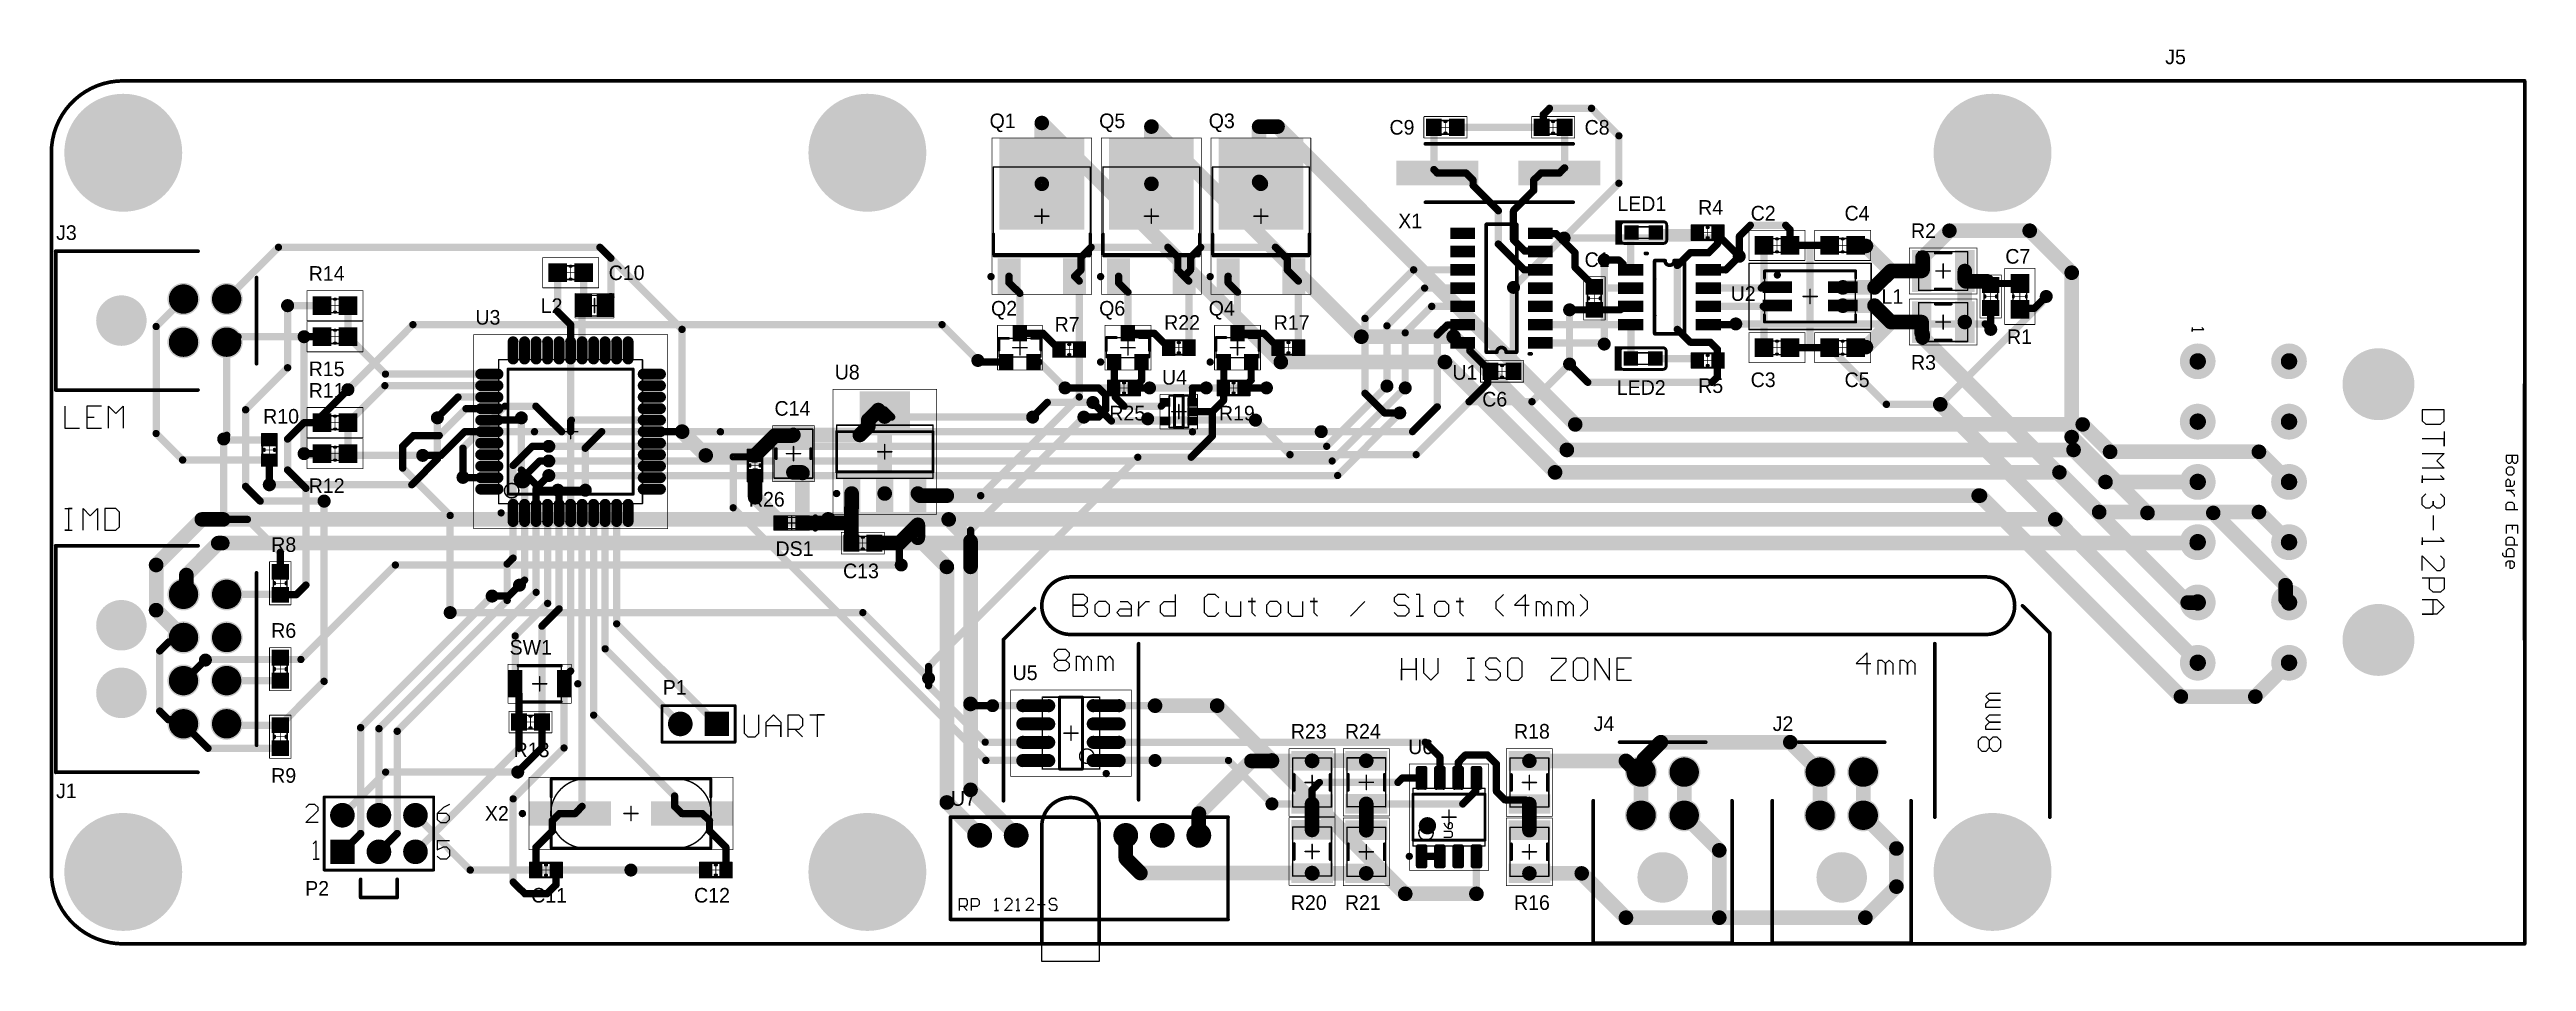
# Model space of a CAD drawing. Header units: millimetres. Extents: x 33 to 205, y 32 to 95.
import ezdxf

# ---------------------------------------------------------------- set-up
doc = ezdxf.new("R2010")
doc.units = ezdxf.units.MM
for name, color, linetype in [('BottomLayer', 5, 'Continuous'), ('BottomSolder', 6, 'Continuous'), ('Mechanical1', 6, 'Continuous'), ('Mechanical13', 56, 'Continuous'), ('Mechanical15', 56, 'Continuous'), ('Mechanical2', 216, 'Continuous'), ('Mechanical7', 56, 'Continuous'), ('MultiLayer', 9, 'Continuous'), ('PadHoleLayer', 156, 'Continuous'), ('TopLayer', 1, 'Continuous'), ('TopOverlay', 2, 'Continuous'), ('TopPaste', 8, 'Continuous'), ('TopSolder', 216, 'Continuous'), ('ViaHoleLayer', 16, 'Continuous')]:
    doc.layers.add(name, color=color, linetype=linetype)

msp = doc.modelspace()

# ---------------------------------------------------------------- texts
at = {"layer": 'TopOverlay'}
for s, p in [('J5', (180.11, 94.26)), ('Q1', (98.35, 89.81)), ('Q5', (105.97, 89.81)), ('Q3', (113.59, 89.81)), ('C9', (126.16, 89.36)), ('C8', (139.73, 89.36)), ('LED1', (142.01, 84.05)), ('R4', (147.63, 83.79)), ('C2', (151.28, 83.39)), ('C4', (157.81, 83.39)), ('J3', (33.43, 82.04)), ('X1', (126.77, 82.85)), ('R2', (162.43, 82.17)), ('C1', (139.73, 80.16)), ('C7', (168.99, 80.39)), ('R14', (51, 79.2)), ('C10', (71.86, 79.25)), ('L2', (67.13, 76.96)), ('Q2', (98.45, 76.78)), ('Q6', (105.97, 76.78)), ('Q4', (113.59, 76.78)), ('U2', (149.89, 77.8)), ('L1', (160.38, 77.6)), ('U3', (62.59, 76.15)), ('R7', (102.87, 75.67)), ('R22', (110.49, 75.79)), ('R17', (118.11, 75.79)), ('R1', (169.11, 74.8)), ('R15', (51, 72.57)), ('U8', (87.58, 72.34)), ('U4', (110.34, 71.98)), ('U1', (130.54, 72.32)), ('R5', (147.63, 71.4)), ('C3', (151.28, 71.81)), ('C5', (157.81, 71.81)), ('R3', (162.43, 73.02)), ('R11', (51, 71.07)), ('C14', (83.39, 69.82)), ('C6', (132.61, 70.46)), ('LED2', (141.97, 71.27)), ('R10', (47.83, 69.27)), ('R25', (106.68, 69.49)), ('R19', (114.3, 69.49)), ('R12', (51, 64.44)), ('R26', (81.61, 63.5)), ('R8', (48.39, 60.35)), ('DS1', (83.46, 60.07)), ('C13', (88.16, 58.52)), ('R6', (48.39, 54.38)), ('SW1', (64.97, 53.21)), ('U5', (99.95, 51.44)), ('P1', (75.62, 50.42)), ('R23', (119.3, 47.37)), ('R24', (123.06, 47.37)), ('R18', (134.82, 47.37)), ('J4', (140.36, 47.9)), ('J2', (152.81, 47.9)), ('R13', (65.25, 46.08)), ('U6', (127.46, 46.29)), ('R9', (48.39, 44.3)), ('J1', (33.43, 43.23)), ('U7', (95.66, 42.7)), ('X2', (63.25, 41.66)), ('P2', (50.75, 36.45)), ('C11', (66.47, 35.97)), ('C12', (77.8, 35.97)), ('R20', (119.3, 35.46)), ('R21', (123.06, 35.46)), ('R16', (134.82, 35.46))]:
    msp.add_text(s, height=1.016, dxfattribs=at).set_placement(p)

# ---------------------------------------------------------------- blocks, each defined once
blk = doc.blocks.new('RESC1210_3225__N_1')
at = {"layer": 'Mechanical13', "const_width": 0.1}
for points in [[(1.7, 1.35), (-1.7, 1.35)], [(-1.7, -1.35), (-1.7, 1.35)], [(1.7, -1.35), (1.7, 1.35)], [(1.7, -1.35), (-1.7, -1.35)]]:
    blk.add_lwpolyline(points, dxfattribs=at)
at = {"layer": 'Mechanical13', "const_width": 0.05}
for points in [[(-1.72, 1.35, 1), (-1.68, 1.35, 1)], [(-1.72, 1.35, 1), (-1.68, 1.35, 1)], [(1.68, 1.35, 1), (1.73, 1.35, 1)], [(1.68, 1.35, 1), (1.73, 1.35, 1)], [(-1.72, -1.35, 1), (-1.68, -1.35, 1)], [(-1.72, -1.35, 1), (-1.68, -1.35, 1)], [(1.68, -1.35, 1), (1.73, -1.35, 1)], [(1.68, -1.35, 1), (1.73, -1.35, 1)]]:
    blk.add_lwpolyline(points, format="xyb", close=True, dxfattribs=at)
at = {"layer": 'Mechanical15'}
for points, const_width in [([(2.35, 1.6), (-2.35, 1.6)], 0.05), ([(-2.35, -1.6), (-2.35, 1.6)], 0.05), ([(0.5, 0), (-0.5, 0)], 0.1), ([(0, -0.5), (0, 0.5)], 0.1), ([(2.35, -1.6), (2.35, 1.6)], 0.05), ([(2.35, -1.6), (-2.35, -1.6)], 0.05)]:
    blk.add_lwpolyline(points, dxfattribs=dict(at, const_width=const_width))
for points, const_width in [([(-2.36, 1.6, 1), (-2.34, 1.6, 1)], 0.025), ([(-2.36, 1.6, 1), (-2.34, 1.6, 1)], 0.025), ([(-0.52, 0, 1), (-0.48, 0, 1)], 0.05), ([(-0.02, 0.5, 1), (0.02, 0.5, 1)], 0.05), ([(0.48, 0, 1), (0.53, 0, 1)], 0.05), ([(2.34, 1.6, 1), (2.36, 1.6, 1)], 0.025), ([(2.34, 1.6, 1), (2.36, 1.6, 1)], 0.025), ([(-2.36, -1.6, 1), (-2.34, -1.6, 1)], 0.025), ([(-2.36, -1.6, 1), (-2.34, -1.6, 1)], 0.025), ([(-0.02, -0.5, 1), (0.02, -0.5, 1)], 0.05), ([(2.34, -1.6, 1), (2.36, -1.6, 1)], 0.025), ([(2.34, -1.6, 1), (2.36, -1.6, 1)], 0.025)]:
    blk.add_lwpolyline(points, format="xyb", close=True, dxfattribs=dict(at, const_width=const_width))
at = {"layer": 'TopLayer'}
for points in [[(-0.92, -1.35), (-0.92, 1.35), (-2.07, -1.35), (-2.07, 1.35)], [(2.07, -1.35), (2.07, 1.35), (0.92, -1.35), (0.92, 1.35)]]:
    blk.add_solid(points, dxfattribs=at)
at = {"layer": 'TopOverlay', "const_width": 0.2}
for points in [[(0.55, 1.25), (-0.55, 1.25)], [(0.55, -1.25), (-0.55, -1.25)]]:
    blk.add_lwpolyline(points, dxfattribs=at)
at = {"layer": 'TopOverlay', "const_width": 0.1}
for points in [[(-0.6, 1.25, 1), (-0.5, 1.25, 1)], [(0.5, 1.25, 1), (0.6, 1.25, 1)], [(-0.6, -1.25, 1), (-0.5, -1.25, 1)], [(0.5, -1.25, 1), (0.6, -1.25, 1)]]:
    blk.add_lwpolyline(points, format="xyb", close=True, dxfattribs=at)
at = {"layer": 'TopPaste'}
for points in [[(-0.92, -1.35), (-0.92, 1.35), (-2.07, -1.35), (-2.07, 1.35)], [(2.07, -1.35), (2.07, 1.35), (0.92, -1.35), (0.92, 1.35)]]:
    blk.add_solid(points, dxfattribs=at)
at = {"layer": 'TopSolder'}
for points in [[(-0.82, -1.45), (-0.82, 1.45), (-2.18, -1.45), (-2.18, 1.45)], [(2.18, -1.45), (2.18, 1.45), (0.82, -1.45), (0.82, 1.45)]]:
    blk.add_solid(points, dxfattribs=at)
blk = doc.blocks.new('RESC1210_3225__N_2')
at = {"layer": 'Mechanical13', "const_width": 0.1}
for points in [[(1.7, 1.35), (-1.7, 1.35)], [(-1.7, -1.35), (-1.7, 1.35)], [(1.7, -1.35), (1.7, 1.35)], [(1.7, -1.35), (-1.7, -1.35)]]:
    blk.add_lwpolyline(points, dxfattribs=at)
at = {"layer": 'Mechanical13', "const_width": 0.05}
for points in [[(-1.72, 1.35, 1), (-1.68, 1.35, 1)], [(-1.72, 1.35, 1), (-1.68, 1.35, 1)], [(1.68, 1.35, 1), (1.73, 1.35, 1)], [(1.68, 1.35, 1), (1.73, 1.35, 1)], [(-1.72, -1.35, 1), (-1.68, -1.35, 1)], [(-1.72, -1.35, 1), (-1.68, -1.35, 1)], [(1.68, -1.35, 1), (1.73, -1.35, 1)], [(1.68, -1.35, 1), (1.73, -1.35, 1)]]:
    blk.add_lwpolyline(points, format="xyb", close=True, dxfattribs=at)
at = {"layer": 'Mechanical15'}
for points, const_width in [([(2.35, 1.6), (-2.35, 1.6)], 0.05), ([(-2.35, -1.6), (-2.35, 1.6)], 0.05), ([(0.5, 0), (-0.5, 0)], 0.1), ([(0, -0.5), (0, 0.5)], 0.1), ([(2.35, -1.6), (2.35, 1.6)], 0.05), ([(2.35, -1.6), (-2.35, -1.6)], 0.05)]:
    blk.add_lwpolyline(points, dxfattribs=dict(at, const_width=const_width))
for points, const_width in [([(-2.36, 1.6, 1), (-2.34, 1.6, 1)], 0.025), ([(-2.36, 1.6, 1), (-2.34, 1.6, 1)], 0.025), ([(-0.52, 0, 1), (-0.48, 0, 1)], 0.05), ([(-0.02, 0.5, 1), (0.02, 0.5, 1)], 0.05), ([(0.48, 0, 1), (0.53, 0, 1)], 0.05), ([(2.34, 1.6, 1), (2.36, 1.6, 1)], 0.025), ([(2.34, 1.6, 1), (2.36, 1.6, 1)], 0.025), ([(-2.36, -1.6, 1), (-2.34, -1.6, 1)], 0.025), ([(-2.36, -1.6, 1), (-2.34, -1.6, 1)], 0.025), ([(-0.02, -0.5, 1), (0.02, -0.5, 1)], 0.05), ([(2.34, -1.6, 1), (2.36, -1.6, 1)], 0.025), ([(2.34, -1.6, 1), (2.36, -1.6, 1)], 0.025)]:
    blk.add_lwpolyline(points, format="xyb", close=True, dxfattribs=dict(at, const_width=const_width))
at = {"layer": 'TopLayer'}
for points in [[(-0.92, -1.35), (-0.92, 1.35), (-2.07, -1.35), (-2.07, 1.35)], [(2.07, -1.35), (2.07, 1.35), (0.92, -1.35), (0.92, 1.35)]]:
    blk.add_solid(points, dxfattribs=at)
at = {"layer": 'TopOverlay', "const_width": 0.2}
for points in [[(0.55, 1.25), (-0.55, 1.25)], [(0.55, -1.25), (-0.55, -1.25)]]:
    blk.add_lwpolyline(points, dxfattribs=at)
at = {"layer": 'TopOverlay', "const_width": 0.1}
for points in [[(-0.6, 1.25, 1), (-0.5, 1.25, 1)], [(0.5, 1.25, 1), (0.6, 1.25, 1)], [(-0.6, -1.25, 1), (-0.5, -1.25, 1)], [(0.5, -1.25, 1), (0.6, -1.25, 1)]]:
    blk.add_lwpolyline(points, format="xyb", close=True, dxfattribs=at)
at = {"layer": 'TopPaste'}
for points in [[(-0.92, -1.35), (-0.92, 1.35), (-2.07, -1.35), (-2.07, 1.35)], [(2.07, -1.35), (2.07, 1.35), (0.92, -1.35), (0.92, 1.35)]]:
    blk.add_solid(points, dxfattribs=at)
at = {"layer": 'TopSolder'}
for points in [[(-0.82, -1.45), (-0.82, 1.45), (-2.18, -1.45), (-2.18, 1.45)], [(2.18, -1.45), (2.18, 1.45), (0.82, -1.45), (0.82, 1.45)]]:
    blk.add_solid(points, dxfattribs=at)
blk = doc.blocks.new('SOT_223_N_3')
at = {"layer": 'Mechanical13', "const_width": 0.1}
for points in [[(-1.85, 3.35), (-1.85, -3.35)], [(-1.85, 3.35), (1.85, 3.35)], [(1.85, 3.35), (1.85, -3.35)], [(-1.85, -3.35), (1.85, -3.35)]]:
    blk.add_lwpolyline(points, dxfattribs=at)
at = {"layer": 'Mechanical13', "const_width": 0.05}
for points in [[(-1.87, 3.35, 1), (-1.83, 3.35, 1)], [(-1.87, 3.35, 1), (-1.83, 3.35, 1)], [(1.83, 3.35, 1), (1.88, 3.35, 1)], [(1.83, 3.35, 1), (1.88, 3.35, 1)], [(-1.87, -3.35, 1), (-1.83, -3.35, 1)], [(-1.87, -3.35, 1), (-1.83, -3.35, 1)], [(1.83, -3.35, 1), (1.88, -3.35, 1)], [(1.83, -3.35, 1), (1.88, -3.35, 1)]]:
    blk.add_lwpolyline(points, format="xyb", close=True, dxfattribs=at)
at = {"layer": 'Mechanical15'}
for points, const_width in [([(-4.35, 3.6), (-4.35, -3.6)], 0.05), ([(-4.35, 3.6), (4.35, 3.6)], 0.05), ([(4.35, 3.6), (4.35, -3.6)], 0.05), ([(-0.5, 0), (0.5, 0)], 0.1), ([(0, 0.5), (0, -0.5)], 0.1), ([(-4.35, -3.6), (4.35, -3.6)], 0.05)]:
    blk.add_lwpolyline(points, dxfattribs=dict(at, const_width=const_width))
for points, const_width in [([(-4.36, 3.6, 1), (-4.34, 3.6, 1)], 0.025), ([(-4.36, 3.6, 1), (-4.34, 3.6, 1)], 0.025), ([(4.34, 3.6, 1), (4.36, 3.6, 1)], 0.025), ([(4.34, 3.6, 1), (4.36, 3.6, 1)], 0.025), ([(-0.52, 0, 1), (-0.48, 0, 1)], 0.05), ([(-0.02, 0.5, 1), (0.02, 0.5, 1)], 0.05), ([(0.48, 0, 1), (0.53, 0, 1)], 0.05), ([(-0.02, -0.5, 1), (0.02, -0.5, 1)], 0.05), ([(-4.36, -3.6, 1), (-4.34, -3.6, 1)], 0.025), ([(-4.36, -3.6, 1), (-4.34, -3.6, 1)], 0.025), ([(4.34, -3.6, 1), (4.36, -3.6, 1)], 0.025), ([(4.34, -3.6, 1), (4.36, -3.6, 1)], 0.025)]:
    blk.add_lwpolyline(points, format="xyb", close=True, dxfattribs=dict(at, const_width=const_width))
at = {"layer": 'TopLayer'}
for points in [[(-1.7, 1.8), (-1.7, 2.8), (-4.1, 1.8), (-4.1, 2.8)], [(-1.7, -0.5), (-1.7, 0.5), (-4.1, -0.5), (-4.1, 0.5)], [(4.1, -1.65), (4.1, 1.65), (1.7, -1.65), (1.7, 1.65)], [(-1.7, -2.8), (-1.7, -1.8), (-4.1, -2.8), (-4.1, -1.8)]]:
    blk.add_solid(points, dxfattribs=at)
at = {"layer": 'TopOverlay'}
for points, const_width in [([(-2.77, 3.35, 1), (-3.03, 3.35, 1)], 0.25), ([(-3.09, 3.35, 1), (-2.96, 3.35, 1)], 0.125), ([(-2.84, 3.35, 1), (-2.71, 3.35, 1)], 0.125), ([(-1.45, 3.35, 1), (-1.35, 3.35, 1)], 0.1), ([(-1.45, 3.35, 1), (-1.35, 3.35, 1)], 0.1), ([(1.35, 3.35, 1), (1.45, 3.35, 1)], 0.1), ([(1.35, 3.35, 1), (1.45, 3.35, 1)], 0.1), ([(-1.45, -3.35, 1), (-1.35, -3.35, 1)], 0.1), ([(-1.45, -3.35, 1), (-1.35, -3.35, 1)], 0.1), ([(1.35, -3.35, 1), (1.45, -3.35, 1)], 0.1), ([(1.35, -3.35, 1), (1.45, -3.35, 1)], 0.1)]:
    blk.add_lwpolyline(points, format="xyb", close=True, dxfattribs=dict(at, const_width=const_width))
at = {"layer": 'TopOverlay', "const_width": 0.2}
for points in [[(-1.4, 3.35), (-1.4, -3.35)], [(-1.4, 3.35), (1.4, 3.35)], [(1.4, 3.35), (1.4, -3.35)], [(-1.4, -3.35), (1.4, -3.35)]]:
    blk.add_lwpolyline(points, dxfattribs=at)
at = {"layer": 'TopPaste'}
for points in [[(-1.7, 1.8), (-1.7, 2.8), (-4.1, 1.8), (-4.1, 2.8)], [(-1.7, -0.5), (-1.7, 0.5), (-4.1, -0.5), (-4.1, 0.5)], [(4.1, -1.65), (4.1, 1.65), (1.7, -1.65), (1.7, 1.65)], [(-1.7, -2.8), (-1.7, -1.8), (-4.1, -2.8), (-4.1, -1.8)]]:
    blk.add_solid(points, dxfattribs=at)
at = {"layer": 'TopSolder'}
for points in [[(-1.6, 1.7), (-1.6, 2.9), (-4.2, 1.7), (-4.2, 2.9)], [(4.2, -1.75), (4.2, 1.75), (1.6, -1.75), (1.6, 1.75)], [(-1.6, -0.6), (-1.6, 0.6), (-4.2, -0.6), (-4.2, 0.6)], [(-1.6, -2.9), (-1.6, -1.7), (-4.2, -2.9), (-4.2, -1.7)]]:
    blk.add_solid(points, dxfattribs=at)
blk = doc.blocks.new('RESC0603_1608__L_4')
at = {"layer": 'Mechanical13', "const_width": 0.1}
for points in [[(-0.85, 0.48), (-0.85, -0.47)], [(-0.85, 0.48), (0.85, 0.48)], [(0.85, 0.48), (0.85, -0.47)], [(-0.85, -0.47), (0.85, -0.47)]]:
    blk.add_lwpolyline(points, dxfattribs=at)
at = {"layer": 'Mechanical13', "const_width": 0.05}
for points in [[(-0.87, 0.48, 1), (-0.82, 0.48, 1)], [(-0.87, 0.48, 1), (-0.82, 0.48, 1)], [(0.83, 0.48, 1), (0.87, 0.48, 1)], [(0.83, 0.48, 1), (0.87, 0.48, 1)], [(-0.87, -0.47, 1), (-0.82, -0.47, 1)], [(-0.87, -0.47, 1), (-0.82, -0.47, 1)], [(0.83, -0.47, 1), (0.87, -0.47, 1)], [(0.83, -0.47, 1), (0.87, -0.47, 1)]]:
    blk.add_lwpolyline(points, format="xyb", close=True, dxfattribs=at)
at = {"layer": 'Mechanical15', "const_width": 0.05}
for points in [[(-1.15, 0.55), (-1.15, -0.55)], [(-1.15, 0.55), (1.15, 0.55)], [(-0.47, 0), (0.48, 0)], [(0, 0.48), (0, -0.47)], [(1.15, 0.55), (1.15, -0.55)], [(-1.15, -0.55), (1.15, -0.55)]]:
    blk.add_lwpolyline(points, dxfattribs=at)
at = {"layer": 'Mechanical15', "const_width": 0.025}
for points in [[(-1.16, 0.55, 1), (-1.14, 0.55, 1)], [(-1.16, 0.55, 1), (-1.14, 0.55, 1)], [(-0.49, 0, 1), (-0.46, 0, 1)], [(-0.01, 0.48, 1), (0.01, 0.48, 1)], [(0.46, 0, 1), (0.49, 0, 1)], [(1.14, 0.55, 1), (1.16, 0.55, 1)], [(1.14, 0.55, 1), (1.16, 0.55, 1)], [(-1.16, -0.55, 1), (-1.14, -0.55, 1)], [(-1.16, -0.55, 1), (-1.14, -0.55, 1)], [(-0.01, -0.47, 1), (0.01, -0.47, 1)], [(1.14, -0.55, 1), (1.16, -0.55, 1)], [(1.14, -0.55, 1), (1.16, -0.55, 1)]]:
    blk.add_lwpolyline(points, format="xyb", close=True, dxfattribs=at)
at = {"layer": 'TopLayer'}
for points in [[(-0.35, -0.45), (-0.35, 0.45), (-1.05, -0.45), (-1.05, 0.45)], [(1.05, -0.45), (1.05, 0.45), (0.35, -0.45), (0.35, 0.45)]]:
    blk.add_solid(points, dxfattribs=at)
at = {"layer": 'TopOverlay', "const_width": 0.2}
for points in [[(-0.05, 0.35), (0.05, 0.35)], [(-0.05, -0.35), (0.05, -0.35)]]:
    blk.add_lwpolyline(points, dxfattribs=at)
at = {"layer": 'TopOverlay', "const_width": 0.1}
for points in [[(-0.1, 0.35, 1), (0, 0.35, 1)], [(0, 0.35, 1), (0.1, 0.35, 1)], [(-0.1, -0.35, 1), (0, -0.35, 1)], [(0, -0.35, 1), (0.1, -0.35, 1)]]:
    blk.add_lwpolyline(points, format="xyb", close=True, dxfattribs=at)
at = {"layer": 'TopPaste'}
for points in [[(-0.35, -0.45), (-0.35, 0.45), (-1.05, -0.45), (-1.05, 0.45)], [(1.05, -0.45), (1.05, 0.45), (0.35, -0.45), (0.35, 0.45)]]:
    blk.add_solid(points, dxfattribs=at)
at = {"layer": 'TopSolder'}
for points in [[(-0.25, -0.55), (-0.25, 0.55), (-1.15, -0.55), (-1.15, 0.55)], [(1.15, -0.55), (1.15, 0.55), (0.25, -0.55), (0.25, 0.55)]]:
    blk.add_solid(points, dxfattribs=at)
blk = doc.blocks.new('LITE_ON_LTST_C191KRKT_2_V_5')
at = {"layer": 'Mechanical13', "const_width": 0.1}
for points in [[(-0.8, 0.4), (0.8, 0.4)], [(-0.8, -0.4), (-0.8, 0.4)], [(-0.55, -0.4), (-0.55, 0.4)], [(0.55, -0.4), (0.55, 0.4)], [(0.8, -0.4), (0.8, 0.4)], [(-0.8, -0.4), (0.8, -0.4)]]:
    blk.add_lwpolyline(points, dxfattribs=at)
at = {"layer": 'Mechanical13', "const_width": 0.05}
for points in [[(-0.82, 0.4, 1), (-0.78, 0.4, 1)], [(-0.82, 0.4, 1), (-0.78, 0.4, 1)], [(-0.57, 0.4, 1), (-0.53, 0.4, 1)], [(0.52, 0.4, 1), (0.57, 0.4, 1)], [(0.78, 0.4, 1), (0.82, 0.4, 1)], [(0.78, 0.4, 1), (0.82, 0.4, 1)], [(-0.82, -0.4, 1), (-0.78, -0.4, 1)], [(-0.82, -0.4, 1), (-0.78, -0.4, 1)], [(-0.57, -0.4, 1), (-0.53, -0.4, 1)], [(0.52, -0.4, 1), (0.57, -0.4, 1)], [(0.78, -0.4, 1), (0.82, -0.4, 1)], [(0.78, -0.4, 1), (0.82, -0.4, 1)]]:
    blk.add_lwpolyline(points, format="xyb", close=True, dxfattribs=at)
at = {"layer": 'Mechanical15'}
for points, const_width in [([(-1.25, -0.5), (-1.25, 0.5)], 0.05), ([(-1.25, 0.5), (1.25, 0.5)], 0.05), ([(-0.5, 0), (0.5, 0)], 0.1), ([(0, -0.5), (0, 0.5)], 0.1), ([(1.25, -0.5), (1.25, 0.5)], 0.05), ([(-1.25, -0.5), (1.25, -0.5)], 0.05)]:
    blk.add_lwpolyline(points, dxfattribs=dict(at, const_width=const_width))
for points, const_width in [([(-1.26, 0.5, 1), (-1.24, 0.5, 1)], 0.025), ([(-1.26, 0.5, 1), (-1.24, 0.5, 1)], 0.025), ([(-0.53, 0, 1), (-0.48, 0, 1)], 0.05), ([(-0.02, 0.5, 1), (0.02, 0.5, 1)], 0.05), ([(0.48, 0, 1), (0.52, 0, 1)], 0.05), ([(1.24, 0.5, 1), (1.26, 0.5, 1)], 0.025), ([(1.24, 0.5, 1), (1.26, 0.5, 1)], 0.025), ([(-1.26, -0.5, 1), (-1.24, -0.5, 1)], 0.025), ([(-1.26, -0.5, 1), (-1.24, -0.5, 1)], 0.025), ([(-0.02, -0.5, 1), (0.02, -0.5, 1)], 0.05), ([(1.24, -0.5, 1), (1.26, -0.5, 1)], 0.025), ([(1.24, -0.5, 1), (1.26, -0.5, 1)], 0.025)]:
    blk.add_lwpolyline(points, format="xyb", close=True, dxfattribs=dict(at, const_width=const_width))
at = {"layer": 'TopLayer'}
for points in [[(-1.15, -0.4), (-0.35, -0.4), (-1.15, 0.4), (-0.35, 0.4)], [(1.15, 0.4), (0.35, 0.4), (1.15, -0.4), (0.35, -0.4)]]:
    blk.add_solid(points, dxfattribs=at)
at = {"layer": 'TopOverlay', "const_width": 0.4}
blk.add_lwpolyline([(1.65, -0.4), (1.65, 0.4)], dxfattribs=at)
at = {"layer": 'TopOverlay', "const_width": 0.2}
for points in [[(1.55, 0.4, 1), (1.75, 0.4, 1)], [(1.55, -0.4, 1), (1.75, -0.4, 1)]]:
    blk.add_lwpolyline(points, format="xyb", close=True, dxfattribs=at)
at = {"layer": 'TopPaste'}
for points in [[(-1.15, -0.4), (-0.35, -0.4), (-1.15, 0.4), (-0.35, 0.4)], [(1.15, 0.4), (0.35, 0.4), (1.15, -0.4), (0.35, -0.4)]]:
    blk.add_solid(points, dxfattribs=at)
at = {"layer": 'TopSolder'}
for points in [[(-1.25, -0.5), (-0.25, -0.5), (-1.25, 0.5), (-0.25, 0.5)], [(1.25, 0.5), (0.25, 0.5), (1.25, -0.5), (0.25, -0.5)]]:
    blk.add_solid(points, dxfattribs=at)
blk = doc.blocks.new('CAPC3225X279X50LL20T25_6')
at = {"layer": 'Mechanical13', "const_width": 0.1}
for points in [[(-1.7, 1.35), (-1.7, -1.35)], [(-1.7, 1.35), (1.7, 1.35)], [(1.7, 1.35), (1.7, -1.35)], [(-1.7, -1.35), (1.7, -1.35)]]:
    blk.add_lwpolyline(points, dxfattribs=at)
at = {"layer": 'Mechanical13', "const_width": 0.05}
for points in [[(-1.72, 1.35, 1), (-1.68, 1.35, 1)], [(-1.72, 1.35, 1), (-1.68, 1.35, 1)], [(1.68, 1.35, 1), (1.72, 1.35, 1)], [(1.68, 1.35, 1), (1.72, 1.35, 1)], [(-1.72, -1.35, 1), (-1.68, -1.35, 1)], [(-1.72, -1.35, 1), (-1.68, -1.35, 1)], [(1.68, -1.35, 1), (1.72, -1.35, 1)], [(1.68, -1.35, 1), (1.72, -1.35, 1)]]:
    blk.add_lwpolyline(points, format="xyb", close=True, dxfattribs=at)
at = {"layer": 'Mechanical15'}
for points, const_width in [([(-1.95, 1.45), (-1.95, -1.45)], 0.05), ([(-1.95, 1.45), (1.95, 1.45)], 0.05), ([(-0.5, 0), (0.5, 0)], 0.1), ([(0, 0.5), (0, -0.5)], 0.1), ([(1.95, 1.45), (1.95, -1.45)], 0.05), ([(-1.95, -1.45), (1.95, -1.45)], 0.05)]:
    blk.add_lwpolyline(points, dxfattribs=dict(at, const_width=const_width))
for points, const_width in [([(-1.96, 1.45, 1), (-1.94, 1.45, 1)], 0.025), ([(-1.96, 1.45, 1), (-1.94, 1.45, 1)], 0.025), ([(-0.52, 0, 1), (-0.48, 0, 1)], 0.05), ([(-0.02, 0.5, 1), (0.02, 0.5, 1)], 0.05), ([(0.48, 0, 1), (0.52, 0, 1)], 0.05), ([(1.94, 1.45, 1), (1.96, 1.45, 1)], 0.025), ([(1.94, 1.45, 1), (1.96, 1.45, 1)], 0.025), ([(-1.96, -1.45, 1), (-1.94, -1.45, 1)], 0.025), ([(-1.96, -1.45, 1), (-1.94, -1.45, 1)], 0.025), ([(-0.02, -0.5, 1), (0.02, -0.5, 1)], 0.05), ([(1.94, -1.45, 1), (1.96, -1.45, 1)], 0.025), ([(1.94, -1.45, 1), (1.96, -1.45, 1)], 0.025)]:
    blk.add_lwpolyline(points, format="xyb", close=True, dxfattribs=dict(at, const_width=const_width))
at = {"layer": 'TopLayer'}
for points in [[(-0.75, -1.3), (-0.75, 1.3), (-1.85, -1.3), (-1.85, 1.3)], [(1.85, -1.3), (1.85, 1.3), (0.75, -1.3), (0.75, 1.3)]]:
    blk.add_solid(points, dxfattribs=at)
at = {"layer": 'TopOverlay', "const_width": 0.2}
for points in [[(-0.35, 1.2), (0.35, 1.2)], [(-0.35, -1.2), (0.35, -1.2)]]:
    blk.add_lwpolyline(points, dxfattribs=at)
at = {"layer": 'TopOverlay', "const_width": 0.1}
for points in [[(-0.4, 1.2, 1), (-0.3, 1.2, 1)], [(0.3, 1.2, 1), (0.4, 1.2, 1)], [(-0.4, -1.2, 1), (-0.3, -1.2, 1)], [(0.3, -1.2, 1), (0.4, -1.2, 1)]]:
    blk.add_lwpolyline(points, format="xyb", close=True, dxfattribs=at)
at = {"layer": 'TopPaste'}
for points in [[(-0.75, -1.3), (-0.75, 1.3), (-1.85, -1.3), (-1.85, 1.3)], [(1.85, -1.3), (1.85, 1.3), (0.75, -1.3), (0.75, 1.3)]]:
    blk.add_solid(points, dxfattribs=at)
at = {"layer": 'TopSolder'}
for points in [[(-0.65, -1.4), (-0.65, 1.4), (-1.95, -1.4), (-1.95, 1.4)], [(1.95, -1.4), (1.95, 1.4), (0.65, -1.4), (0.65, 1.4)]]:
    blk.add_solid(points, dxfattribs=at)
blk = doc.blocks.new('CAPC0603_1608_100_N_7')
at = {"layer": 'Mechanical13', "const_width": 0.1}
for points in [[(-0.87, -0.48), (-0.87, 0.47)], [(-0.87, 0.47), (0.88, 0.47)], [(0.88, -0.48), (0.88, 0.47)], [(-0.87, -0.48), (0.88, -0.48)]]:
    blk.add_lwpolyline(points, dxfattribs=at)
at = {"layer": 'Mechanical13', "const_width": 0.05}
for points in [[(-0.9, 0.47, 1), (-0.85, 0.47, 1)], [(-0.9, 0.47, 1), (-0.85, 0.47, 1)], [(0.85, 0.47, 1), (0.9, 0.47, 1)], [(0.85, 0.47, 1), (0.9, 0.47, 1)], [(-0.9, -0.48, 1), (-0.85, -0.48, 1)], [(-0.9, -0.48, 1), (-0.85, -0.48, 1)], [(0.85, -0.48, 1), (0.9, -0.48, 1)], [(0.85, -0.48, 1), (0.9, -0.48, 1)]]:
    blk.add_lwpolyline(points, format="xyb", close=True, dxfattribs=at)
at = {"layer": 'Mechanical15', "const_width": 0.05}
for points in [[(-1.5, -0.75), (-1.5, 0.75)], [(-1.5, 0.75), (1.5, 0.75)], [(-0.48, 0), (0.47, 0)], [(0, -0.48), (0, 0.47)], [(1.5, -0.75), (1.5, 0.75)], [(-1.5, -0.75), (1.5, -0.75)]]:
    blk.add_lwpolyline(points, dxfattribs=at)
at = {"layer": 'Mechanical15', "const_width": 0.025}
for points in [[(-1.51, 0.75, 1), (-1.49, 0.75, 1)], [(-1.51, 0.75, 1), (-1.49, 0.75, 1)], [(-0.49, 0, 1), (-0.46, 0, 1)], [(-0.01, 0.47, 1), (0.01, 0.47, 1)], [(0.46, 0, 1), (0.49, 0, 1)], [(1.49, 0.75, 1), (1.51, 0.75, 1)], [(1.49, 0.75, 1), (1.51, 0.75, 1)], [(-1.51, -0.75, 1), (-1.49, -0.75, 1)], [(-1.51, -0.75, 1), (-1.49, -0.75, 1)], [(-0.01, -0.48, 1), (0.01, -0.48, 1)], [(1.49, -0.75, 1), (1.51, -0.75, 1)], [(1.49, -0.75, 1), (1.51, -0.75, 1)]]:
    blk.add_lwpolyline(points, format="xyb", close=True, dxfattribs=at)
at = {"layer": 'TopLayer'}
for points in [[(-0.35, -0.5), (-0.35, 0.5), (-1.25, -0.5), (-1.25, 0.5)], [(1.25, -0.5), (1.25, 0.5), (0.35, -0.5), (0.35, 0.5)]]:
    blk.add_solid(points, dxfattribs=at)
at = {"layer": 'TopOverlay', "const_width": 0.2}
for points in [[(-0.05, 0.4), (0.05, 0.4)], [(-0.05, -0.4), (0.05, -0.4)]]:
    blk.add_lwpolyline(points, dxfattribs=at)
at = {"layer": 'TopOverlay', "const_width": 0.1}
for points in [[(-0.1, 0.4, 1), (0, 0.4, 1)], [(0, 0.4, 1), (0.1, 0.4, 1)], [(-0.1, -0.4, 1), (0, -0.4, 1)], [(0, -0.4, 1), (0.1, -0.4, 1)]]:
    blk.add_lwpolyline(points, format="xyb", close=True, dxfattribs=at)
at = {"layer": 'TopPaste'}
for points in [[(-0.35, -0.5), (-0.35, 0.5), (-1.25, -0.5), (-1.25, 0.5)], [(1.25, -0.5), (1.25, 0.5), (0.35, -0.5), (0.35, 0.5)]]:
    blk.add_solid(points, dxfattribs=at)
at = {"layer": 'TopSolder'}
for points in [[(-0.25, -0.6), (-0.25, 0.6), (-1.35, -0.6), (-1.35, 0.6)], [(1.35, -0.6), (1.35, 0.6), (0.25, -0.6), (0.25, 0.6)]]:
    blk.add_solid(points, dxfattribs=at)
blk = doc.blocks.new('C_______20MH__8')
at = {"layer": 'TopLayer'}
for points in [[(-7, -0.75), (-1.5, -0.75), (-7, 0.75), (-1.5, 0.75)], [(1.5, -0.75), (7, -0.75), (1.5, 0.75), (7, 0.75)]]:
    blk.add_solid(points, dxfattribs=at)
at = {"layer": 'TopOverlay', "const_width": 0.254}
for points in [[(5.08, 2.03), (-5.21, 2.03)], [(5.08, -2.03), (-5.21, -2.03)]]:
    blk.add_lwpolyline(points, dxfattribs=at)
at = {"layer": 'TopOverlay', "const_width": 0.127}
for points in [[(-5.27, 2.03, 1), (-5.14, 2.03, 1)], [(5.02, 2.03, 1), (5.14, 2.03, 1)], [(-5.27, -2.03, 1), (-5.14, -2.03, 1)], [(5.02, -2.03, 1), (5.14, -2.03, 1)]]:
    blk.add_lwpolyline(points, format="xyb", close=True, dxfattribs=at)
at = {"layer": 'TopPaste'}
for points in [[(-7, -0.75), (-1.5, -0.75), (-7, 0.75), (-1.5, 0.75)], [(1.5, -0.75), (7, -0.75), (1.5, 0.75), (7, 0.75)]]:
    blk.add_solid(points, dxfattribs=at)
at = {"layer": 'TopSolder'}
for points in [[(-7.1, -0.85), (-1.4, -0.85), (-7.1, 0.85), (-1.4, 0.85)], [(1.4, -0.85), (7.1, -0.85), (1.4, 0.85), (7.1, 0.85)]]:
    blk.add_solid(points, dxfattribs=at)
blk = doc.blocks.new('M________2X4_R_TH_9')
at = {"layer": 'BottomLayer', "const_width": 1.02}
for points in [[(-5.01, 7.32, 1), (-3.99, 7.32, 1)], [(-2.01, 7.32, 1), (-0.99, 7.32, 1)], [(0.99, 7.32, 1), (2.01, 7.32, 1)], [(3.99, 7.32, 1), (5.01, 7.32, 1)], [(-5.01, 4.32, 1), (-3.99, 4.32, 1)], [(-2.01, 4.32, 1), (-0.99, 4.32, 1)], [(0.99, 4.32, 1), (2.01, 4.32, 1)], [(3.99, 4.32, 1), (5.01, 4.32, 1)]]:
    blk.add_lwpolyline(points, format="xyb", close=True, dxfattribs=at)
at = {"layer": 'BottomSolder'}
for points, const_width in [([(-5.06, 7.32, 1), (-3.94, 7.32, 1)], 1.12), ([(-2.06, 7.32, 1), (-0.94, 7.32, 1)], 1.12), ([(0.94, 7.32, 1), (2.06, 7.32, 1)], 1.12), ([(3.94, 7.32, 1), (5.06, 7.32, 1)], 1.12), ([(-5.06, 4.32, 1), (-3.94, 4.32, 1)], 1.12), ([(-2.06, 4.32, 1), (-0.94, 4.32, 1)], 1.12), ([(0.94, 4.32, 1), (2.06, 4.32, 1)], 1.12), ([(3.94, 4.32, 1), (5.06, 4.32, 1)], 1.12), ([(-3.23, 0, 1), (-1.47, 0, 1)], 1.75), ([(1.47, 0, 1), (3.23, 0, 1)], 1.75)]:
    blk.add_lwpolyline(points, format="xyb", close=True, dxfattribs=dict(at, const_width=const_width))
at = {"layer": 'MultiLayer', "const_width": 1.02}
for points in [[(-5.01, 7.32, 1), (-3.99, 7.32, 1)], [(-2.01, 7.32, 1), (-0.99, 7.32, 1)], [(0.99, 7.32, 1), (2.01, 7.32, 1)], [(3.99, 7.32, 1), (5.01, 7.32, 1)], [(-5.01, 4.32, 1), (-3.99, 4.32, 1)], [(-2.01, 4.32, 1), (-0.99, 4.32, 1)], [(0.99, 4.32, 1), (2.01, 4.32, 1)], [(3.99, 4.32, 1), (5.01, 4.32, 1)]]:
    blk.add_lwpolyline(points, format="xyb", close=True, dxfattribs=at)
at = {"layer": 'PadHoleLayer'}
for points, const_width in [([(-4.75, 7.32, 1), (-4.25, 7.32, 1)], 0.508), ([(-1.75, 7.32, 1), (-1.25, 7.32, 1)], 0.508), ([(1.25, 7.32, 1), (1.75, 7.32, 1)], 0.508), ([(4.25, 7.32, 1), (4.75, 7.32, 1)], 0.508), ([(-4.75, 4.32, 1), (-4.25, 4.32, 1)], 0.508), ([(-1.75, 4.32, 1), (-1.25, 4.32, 1)], 0.508), ([(1.25, 4.32, 1), (1.75, 4.32, 1)], 0.508), ([(4.25, 4.32, 1), (4.75, 4.32, 1)], 0.508), ([(-3.1, 0, 1), (-1.6, 0, 1)], 1.5), ([(1.6, 0, 1), (3.1, 0, 1)], 1.5)]:
    blk.add_lwpolyline(points, format="xyb", close=True, dxfattribs=dict(at, const_width=const_width))
at = {"layer": 'TopLayer', "const_width": 1.02}
for points in [[(-5.01, 7.32, 1), (-3.99, 7.32, 1)], [(-2.01, 7.32, 1), (-0.99, 7.32, 1)], [(0.99, 7.32, 1), (2.01, 7.32, 1)], [(3.99, 7.32, 1), (5.01, 7.32, 1)], [(-5.01, 4.32, 1), (-3.99, 4.32, 1)], [(-2.01, 4.32, 1), (-0.99, 4.32, 1)], [(0.99, 4.32, 1), (2.01, 4.32, 1)], [(3.99, 4.32, 1), (5.01, 4.32, 1)]]:
    blk.add_lwpolyline(points, format="xyb", close=True, dxfattribs=at)
at = {"layer": 'TopOverlay', "const_width": 0.254}
for points in [[(6, 9.4), (-6, 9.4)], [(-7.87, -4.57), (-7.87, 5.33)], [(7.87, -4.57), (7.87, 5.33)], [(7.87, -4.57), (-7.87, -4.57)]]:
    blk.add_lwpolyline(points, dxfattribs=at)
at = {"layer": 'TopOverlay', "const_width": 0.127}
for points in [[(-6.06, 9.4, 1), (-5.94, 9.4, 1)], [(5.94, 9.4, 1), (6.06, 9.4, 1)], [(-7.94, 5.33, 1), (-7.81, 5.33, 1)], [(7.81, 5.33, 1), (7.94, 5.33, 1)], [(-7.94, -4.57, 1), (-7.81, -4.57, 1)], [(-7.94, -4.57, 1), (-7.81, -4.57, 1)], [(7.81, -4.57, 1), (7.94, -4.57, 1)], [(7.81, -4.57, 1), (7.94, -4.57, 1)]]:
    blk.add_lwpolyline(points, format="xyb", close=True, dxfattribs=at)
at = {"layer": 'TopSolder'}
for points, const_width in [([(-5.06, 7.32, 1), (-3.94, 7.32, 1)], 1.12), ([(-2.06, 7.32, 1), (-0.94, 7.32, 1)], 1.12), ([(0.94, 7.32, 1), (2.06, 7.32, 1)], 1.12), ([(3.94, 7.32, 1), (5.06, 7.32, 1)], 1.12), ([(-5.06, 4.32, 1), (-3.94, 4.32, 1)], 1.12), ([(-2.06, 4.32, 1), (-0.94, 4.32, 1)], 1.12), ([(0.94, 4.32, 1), (2.06, 4.32, 1)], 1.12), ([(3.94, 4.32, 1), (5.06, 4.32, 1)], 1.12), ([(-3.23, 0, 1), (-1.47, 0, 1)], 1.75), ([(1.47, 0, 1), (3.23, 0, 1)], 1.75)]:
    blk.add_lwpolyline(points, format="xyb", close=True, dxfattribs=dict(at, const_width=const_width))
blk = doc.blocks.new('CTS_ATS_SM_XTAL_2_10')
at = {"layer": 'Mechanical13', "const_width": 0.1}
for points in [[(-3.17, -2.41, -1), (-3.17, 2.41)], [(3.17, 2.41, -1), (3.17, -2.41)]]:
    blk.add_lwpolyline(points, format="xyb", dxfattribs=at)
for points in [[(-5.55, 2.41), (5.55, 2.41)], [(-5.55, -2.41), (-5.55, 2.41)], [(-3.17, 2.41), (3.17, 2.41)], [(5.55, -2.41), (5.55, 2.41)], [(-5.55, -2.42), (5.55, -2.42)], [(-3.17, -2.41), (3.17, -2.41)]]:
    blk.add_lwpolyline(points, dxfattribs=at)
at = {"layer": 'Mechanical13', "const_width": 0.05}
for points in [[(-5.57, 2.41, 1), (-5.53, 2.41, 1)], [(-5.57, 2.41, 1), (-5.53, 2.41, 1)], [(-3.2, 2.41, 1), (-3.15, 2.41, 1)], [(-3.2, 2.41, 1), (-3.15, 2.41, 1)], [(3.15, 2.41, 1), (3.2, 2.41, 1)], [(3.15, 2.41, 1), (3.2, 2.41, 1)], [(5.53, 2.41, 1), (5.57, 2.41, 1)], [(5.53, 2.41, 1), (5.57, 2.41, 1)], [(-5.58, -2.42, 1), (-5.53, -2.42, 1)], [(-5.57, -2.41, 1), (-5.53, -2.41, 1)], [(-3.2, -2.41, 1), (-3.15, -2.41, 1)], [(-3.2, -2.41, 1), (-3.15, -2.41, 1)], [(3.15, -2.41, 1), (3.2, -2.41, 1)], [(3.15, -2.41, 1), (3.2, -2.41, 1)], [(5.52, -2.42, 1), (5.57, -2.42, 1)], [(5.53, -2.41, 1), (5.57, -2.41, 1)]]:
    blk.add_lwpolyline(points, format="xyb", close=True, dxfattribs=at)
at = {"layer": 'Mechanical15'}
for points, const_width in [([(-7.1, 2.51), (7.1, 2.51)], 0.05), ([(-7.1, -2.51), (-7.1, 2.51)], 0.05), ([(7.1, -2.51), (7.1, 2.51)], 0.05), ([(-0.5, 0), (0.5, 0)], 0.1), ([(0, -0.5), (0, 0.5)], 0.1), ([(-7.1, -2.51), (7.1, -2.51)], 0.05)]:
    blk.add_lwpolyline(points, dxfattribs=dict(at, const_width=const_width))
for points, const_width in [([(-7.11, 2.51, 1), (-7.09, 2.51, 1)], 0.025), ([(-7.11, 2.51, 1), (-7.09, 2.51, 1)], 0.025), ([(7.09, 2.51, 1), (7.11, 2.51, 1)], 0.025), ([(7.09, 2.51, 1), (7.11, 2.51, 1)], 0.025), ([(-0.52, 0, 1), (-0.48, 0, 1)], 0.05), ([(-0.02, 0.5, 1), (0.02, 0.5, 1)], 0.05), ([(0.48, 0, 1), (0.52, 0, 1)], 0.05), ([(-0.02, -0.5, 1), (0.02, -0.5, 1)], 0.05), ([(-7.11, -2.51, 1), (-7.09, -2.51, 1)], 0.025), ([(-7.11, -2.51, 1), (-7.09, -2.51, 1)], 0.025), ([(7.09, -2.51, 1), (7.11, -2.51, 1)], 0.025), ([(7.09, -2.51, 1), (7.11, -2.51, 1)], 0.025)]:
    blk.add_lwpolyline(points, format="xyb", close=True, dxfattribs=dict(at, const_width=const_width))
at = {"layer": 'TopLayer'}
for points in [[(-7, 0.75), (-7, -0.75), (-1.5, 0.75), (-1.5, -0.75)], [(7, -0.75), (7, 0.75), (1.5, -0.75), (1.5, 0.75)]]:
    blk.add_solid(points, dxfattribs=at)
at = {"layer": 'TopOverlay', "const_width": 0.2}
for points in [[(-5.55, 2.41), (5.55, 2.41)], [(-5.55, 1.15), (-5.55, 2.41)], [(5.55, 1.15), (5.55, 2.41)], [(-5.55, -2.41), (-5.55, -1.15)], [(5.55, -2.41), (5.55, -1.15)], [(-5.55, -2.41), (5.55, -2.41)]]:
    blk.add_lwpolyline(points, dxfattribs=at)
at = {"layer": 'TopOverlay'}
for points, const_width in [([(-5.6, 2.41, 1), (-5.5, 2.41, 1)], 0.1), ([(-5.6, 2.41, 1), (-5.5, 2.41, 1)], 0.1), ([(5.5, 2.41, 1), (5.6, 2.41, 1)], 0.1), ([(5.5, 2.41, 1), (5.6, 2.41, 1)], 0.1), ([(-7.42, 0, 1), (-7.68, 0, 1)], 0.25), ([(-7.74, 0, 1), (-7.61, 0, 1)], 0.125), ([(-7.49, 0, 1), (-7.36, 0, 1)], 0.125), ([(-5.6, 1.15, 1), (-5.5, 1.15, 1)], 0.1), ([(5.5, 1.15, 1), (5.6, 1.15, 1)], 0.1), ([(-5.6, -1.15, 1), (-5.5, -1.15, 1)], 0.1), ([(5.5, -1.15, 1), (5.6, -1.15, 1)], 0.1), ([(-5.6, -2.41, 1), (-5.5, -2.41, 1)], 0.1), ([(-5.6, -2.41, 1), (-5.5, -2.41, 1)], 0.1), ([(5.5, -2.41, 1), (5.6, -2.41, 1)], 0.1), ([(5.5, -2.41, 1), (5.6, -2.41, 1)], 0.1)]:
    blk.add_lwpolyline(points, format="xyb", close=True, dxfattribs=dict(at, const_width=const_width))
at = {"layer": 'TopPaste'}
for points in [[(-7, 0.75), (-7, -0.75), (-1.5, 0.75), (-1.5, -0.75)], [(7, -0.75), (7, 0.75), (1.5, -0.75), (1.5, 0.75)]]:
    blk.add_solid(points, dxfattribs=at)
at = {"layer": 'TopSolder'}
for points in [[(-7.1, 0.85), (-7.1, -0.85), (-1.4, 0.85), (-1.4, -0.85)], [(7.1, -0.85), (7.1, 0.85), (1.4, -0.85), (1.4, 0.85)]]:
    blk.add_solid(points, dxfattribs=at)
blk = doc.blocks.new('RP1212S_11')
at = {"layer": 'BottomLayer', "const_width": 0.762}
for points in [[(-8, 0, 1), (-7.24, 0, 1)], [(-5.46, 0, 1), (-4.7, 0, 1)], [(2.16, 0, 1), (2.92, 0, 1)], [(4.7, 0, 1), (5.46, 0, 1)], [(7.24, 0, 1), (8, 0, 1)]]:
    blk.add_lwpolyline(points, format="xyb", close=True, dxfattribs=at)
at = {"layer": 'BottomSolder', "const_width": 0.864}
for points in [[(-8.05, 0, 1), (-7.19, 0, 1)], [(-5.51, 0, 1), (-4.65, 0, 1)], [(2.11, 0, 1), (2.97, 0, 1)], [(4.65, 0, 1), (5.51, 0, 1)], [(7.19, 0, 1), (8.05, 0, 1)]]:
    blk.add_lwpolyline(points, format="xyb", close=True, dxfattribs=at)
at = {"layer": 'MultiLayer', "const_width": 0.762}
for points in [[(-8, 0, 1), (-7.24, 0, 1)], [(-5.46, 0, 1), (-4.7, 0, 1)], [(2.16, 0, 1), (2.92, 0, 1)], [(4.7, 0, 1), (5.46, 0, 1)], [(7.24, 0, 1), (8, 0, 1)]]:
    blk.add_lwpolyline(points, format="xyb", close=True, dxfattribs=at)
at = {"layer": 'PadHoleLayer', "const_width": 0.445}
for points in [[(-7.84, 0, 1), (-7.4, 0, 1)], [(-5.3, 0, 1), (-4.86, 0, 1)], [(2.32, 0, 1), (2.76, 0, 1)], [(4.86, 0, 1), (5.3, 0, 1)], [(7.4, 0, 1), (7.84, 0, 1)]]:
    blk.add_lwpolyline(points, format="xyb", close=True, dxfattribs=at)
at = {"layer": 'TopLayer', "const_width": 0.762}
for points in [[(-8, 0, 1), (-7.24, 0, 1)], [(-5.46, 0, 1), (-4.7, 0, 1)], [(2.16, 0, 1), (2.92, 0, 1)], [(4.7, 0, 1), (5.46, 0, 1)], [(7.24, 0, 1), (8, 0, 1)]]:
    blk.add_lwpolyline(points, format="xyb", close=True, dxfattribs=at)
at = {"layer": 'TopOverlay'}
for p, q in [((-9.02, -5.21), (-9.02, -4.39)), ((-9.02, -4.39), (-8.61, -4.39)), ((-8.61, -4.94), (-9.02, -4.94)), ((-8.75, -4.94), (-8.48, -5.21)), ((-8.61, -4.39), (-8.48, -4.53)), ((-8.48, -4.8), (-8.61, -4.94)), ((-8.48, -4.53), (-8.48, -4.8)), ((-8.2, -5.21), (-8.2, -4.39)), ((-8.2, -4.39), (-7.8, -4.39)), ((-7.8, -4.94), (-8.2, -4.94)), ((-7.8, -4.39), (-7.66, -4.53)), ((-7.66, -4.8), (-7.8, -4.94)), ((-7.66, -4.53), (-7.66, -4.8)), ((-6.44, -4.39), (-6.58, -4.53)), ((-6.44, -5.21), (-6.44, -4.39)), ((-5.77, -4.39), (-5.9, -4.53)), ((-5.9, -5.21), (-5.36, -4.67)), ((-5.5, -4.39), (-5.77, -4.39)), ((-5.36, -4.53), (-5.5, -4.39)), ((-5.36, -4.67), (-5.36, -4.53)), ((-4.95, -4.39), (-5.09, -4.53)), ((-4.95, -5.21), (-4.95, -4.39)), ((-4.28, -4.39), (-4.41, -4.53)), ((-4.41, -5.21), (-3.87, -4.67)), ((-4.01, -4.39), (-4.28, -4.39)), ((-3.87, -4.53), (-4.01, -4.39)), ((-3.87, -4.67), (-3.87, -4.53)), ((-3.6, -4.8), (-3.06, -4.8)), ((-2.65, -4.39), (-2.79, -4.53)), ((-2.79, -4.53), (-2.79, -4.67)), ((-2.79, -4.67), (-2.65, -4.8)), ((-2.65, -5.21), (-2.79, -5.07)), ((-2.38, -4.39), (-2.65, -4.39)), ((-2.65, -4.8), (-2.38, -4.8)), ((-2.25, -4.53), (-2.38, -4.39)), ((-2.38, -4.8), (-2.25, -4.94)), ((-2.25, -5.07), (-2.38, -5.21)), ((-2.25, -4.94), (-2.25, -5.07)), ((-6.58, -5.21), (-6.31, -5.21)), ((-6.31, -5.21), (-6.44, -5.21)), ((-5.36, -5.21), (-5.9, -5.21)), ((-5.09, -5.21), (-4.82, -5.21)), ((-4.82, -5.21), (-4.95, -5.21)), ((-3.87, -5.21), (-4.41, -5.21)), ((-2.38, -5.21), (-2.65, -5.21))]:
    blk.add_line(p, q, dxfattribs=at)
at = {"layer": 'TopOverlay', "const_width": 0.254}
for points in [[(-9.65, 1.27), (9.65, 1.27)], [(-9.65, -5.84), (-9.65, 1.27)], [(9.65, -5.84), (9.65, 1.27)], [(-9.65, -5.84), (9.65, -5.84)]]:
    blk.add_lwpolyline(points, dxfattribs=at)
at = {"layer": 'TopOverlay', "const_width": 0.127}
for points in [[(-9.72, 1.27, 1), (-9.59, 1.27, 1)], [(-9.72, 1.27, 1), (-9.59, 1.27, 1)], [(9.59, 1.27, 1), (9.72, 1.27, 1)], [(9.59, 1.27, 1), (9.72, 1.27, 1)], [(-9.72, -5.84, 1), (-9.59, -5.84, 1)], [(-9.72, -5.84, 1), (-9.59, -5.84, 1)], [(9.59, -5.84, 1), (9.72, -5.84, 1)], [(9.59, -5.84, 1), (9.72, -5.84, 1)]]:
    blk.add_lwpolyline(points, format="xyb", close=True, dxfattribs=at)
at = {"layer": 'TopSolder', "const_width": 0.864}
for points in [[(-8.05, 0, 1), (-7.19, 0, 1)], [(-5.51, 0, 1), (-4.65, 0, 1)], [(2.11, 0, 1), (2.97, 0, 1)], [(4.65, 0, 1), (5.51, 0, 1)], [(7.19, 0, 1), (8.05, 0, 1)]]:
    blk.add_lwpolyline(points, format="xyb", close=True, dxfattribs=at)
blk = doc.blocks.new('D0008A_N_12')
at = {"layer": 'Mechanical1'}
for p, q in [((-1.4, 0.35), (-1.4, -0.15)), ((-1, -0.15), (-1, 0.35)), ((-0.6, 0.25), (-0.8, 0.05)), ((-0.8, 0.05), (-0.8, -0.15)), ((-0.5, 0.05), (-0.8, 0.05)), ((-0.4, 0.35), (-0.6, 0.25)), ((-0.4, -0.05), (-0.5, 0.05)), ((-1.4, -0.15), (-1.3, -0.25)), ((-1.3, -0.25), (-1.1, -0.25)), ((-1.1, -0.25), (-1, -0.15)), ((-0.8, -0.15), (-0.7, -0.25)), ((-0.7, -0.25), (-0.5, -0.25)), ((-0.5, -0.25), (-0.4, -0.15)), ((-0.4, -0.15), (-0.4, -0.05))]:
    blk.add_line(p, q, dxfattribs=at)
at = {"layer": 'Mechanical13', "const_width": 0.1}
for points in [[(-2, 2.5), (2, 2.5)], [(-2, 2.5), (-2, -2.5)], [(2, 2.5), (2, -2.5)], [(-2, -2.5), (2, -2.5)]]:
    blk.add_lwpolyline(points, dxfattribs=at)
at = {"layer": 'Mechanical13'}
for points, const_width in [([(-2.02, 2.5, 1), (-1.98, 2.5, 1)], 0.05), ([(-2.02, 2.5, 1), (-1.98, 2.5, 1)], 0.05), ([(-0.6, 1.6, 1), (-1.6, 1.6, 1)], 0.1), ([(1.97, 2.5, 1), (2.02, 2.5, 1)], 0.05), ([(1.97, 2.5, 1), (2.02, 2.5, 1)], 0.05), ([(-1.62, 1.6, 1), (-1.58, 1.6, 1)], 0.05), ([(-0.63, 1.6, 1), (-0.58, 1.6, 1)], 0.05), ([(-2.02, -2.5, 1), (-1.98, -2.5, 1)], 0.05), ([(-2.02, -2.5, 1), (-1.98, -2.5, 1)], 0.05), ([(1.97, -2.5, 1), (2.02, -2.5, 1)], 0.05), ([(1.97, -2.5, 1), (2.02, -2.5, 1)], 0.05)]:
    blk.add_lwpolyline(points, format="xyb", close=True, dxfattribs=dict(at, const_width=const_width))
at = {"layer": 'Mechanical15'}
for points, const_width in [([(-3.7, 2.75), (3.7, 2.75)], 0.05), ([(-3.7, 2.75), (-3.7, -2.75)], 0.05), ([(3.7, 2.75), (3.7, -2.75)], 0.05), ([(-0.5, 0), (0.5, 0)], 0.1), ([(0, 0.5), (0, -0.5)], 0.1), ([(-3.7, -2.75), (3.7, -2.75)], 0.05)]:
    blk.add_lwpolyline(points, dxfattribs=dict(at, const_width=const_width))
for points, const_width in [([(-3.71, 2.75, 1), (-3.69, 2.75, 1)], 0.025), ([(-3.71, 2.75, 1), (-3.69, 2.75, 1)], 0.025), ([(3.69, 2.75, 1), (3.71, 2.75, 1)], 0.025), ([(3.69, 2.75, 1), (3.71, 2.75, 1)], 0.025), ([(-0.53, 0, 1), (-0.48, 0, 1)], 0.05), ([(-0.02, 0.5, 1), (0.02, 0.5, 1)], 0.05), ([(0.48, 0, 1), (0.52, 0, 1)], 0.05), ([(-0.02, -0.5, 1), (0.02, -0.5, 1)], 0.05), ([(-3.71, -2.75, 1), (-3.69, -2.75, 1)], 0.025), ([(-3.71, -2.75, 1), (-3.69, -2.75, 1)], 0.025), ([(3.69, -2.75, 1), (3.71, -2.75, 1)], 0.025), ([(3.69, -2.75, 1), (3.71, -2.75, 1)], 0.025)]:
    blk.add_lwpolyline(points, format="xyb", close=True, dxfattribs=dict(at, const_width=const_width))
at = {"layer": 'TopLayer', "const_width": 0.051}
for points in [[(-3.42, 2.15, 1), (-3.37, 2.15, 1)], [(-2.08, 2.15, 1), (-2.03, 2.15, 1)], [(2.03, 2.15, 1), (2.08, 2.15, 1)], [(3.37, 2.15, 1), (3.42, 2.15, 1)], [(-3.42, 1.66, 1), (-3.37, 1.66, 1)], [(-3.42, 0.88, 1), (-3.37, 0.88, 1)], [(-3.42, 0.39, 1), (-3.37, 0.39, 1)], [(-2.08, 1.66, 1), (-2.03, 1.66, 1)], [(-2.08, 0.88, 1), (-2.03, 0.88, 1)], [(-2.08, 0.39, 1), (-2.03, 0.39, 1)], [(2.03, 1.66, 1), (2.08, 1.66, 1)], [(2.03, 0.88, 1), (2.08, 0.88, 1)], [(2.03, 0.39, 1), (2.08, 0.39, 1)], [(3.37, 1.66, 1), (3.42, 1.66, 1)], [(3.37, 0.88, 1), (3.42, 0.88, 1)], [(3.37, 0.39, 1), (3.42, 0.39, 1)], [(-3.42, -0.39, 1), (-3.37, -0.39, 1)], [(-3.42, -0.88, 1), (-3.37, -0.88, 1)], [(-3.42, -1.66, 1), (-3.37, -1.66, 1)], [(-2.08, -0.39, 1), (-2.03, -0.39, 1)], [(-2.08, -0.88, 1), (-2.03, -0.88, 1)], [(-2.08, -1.66, 1), (-2.03, -1.66, 1)], [(2.03, -0.39, 1), (2.08, -0.39, 1)], [(2.03, -0.88, 1), (2.08, -0.88, 1)], [(2.03, -1.66, 1), (2.08, -1.66, 1)], [(3.37, -0.39, 1), (3.42, -0.39, 1)], [(3.37, -0.88, 1), (3.42, -0.88, 1)], [(3.37, -1.66, 1), (3.42, -1.66, 1)], [(-3.42, -2.15, 1), (-3.37, -2.15, 1)], [(-2.08, -2.15, 1), (-2.03, -2.15, 1)], [(2.03, -2.15, 1), (2.08, -2.15, 1)], [(3.37, -2.15, 1), (3.42, -2.15, 1)]]:
    blk.add_lwpolyline(points, format="xyb", close=True, dxfattribs=at)
at = {"layer": 'TopLayer'}
for points in [[(-2, 1.66), (-2, 2.15), (-3.45, 1.66), (-3.45, 2.15)], [(-2.05, 1.61), (-2.05, 2.2), (-3.4, 1.61), (-3.4, 2.2)], [(3.45, 1.66), (3.45, 2.15), (2, 1.66), (2, 2.15)], [(3.4, 1.61), (3.4, 2.2), (2.05, 1.61), (2.05, 2.2)], [(-2, 0.39), (-2, 0.88), (-3.45, 0.39), (-3.45, 0.88)], [(-2.05, 0.34), (-2.05, 0.93), (-3.4, 0.34), (-3.4, 0.93)], [(3.45, 0.39), (3.45, 0.88), (2, 0.39), (2, 0.88)], [(3.4, 0.34), (3.4, 0.93), (2.05, 0.34), (2.05, 0.93)], [(-2, -0.88), (-2, -0.39), (-3.45, -0.88), (-3.45, -0.39)], [(-2, -2.15), (-2, -1.66), (-3.45, -2.15), (-3.45, -1.66)], [(-2.05, -0.93), (-2.05, -0.34), (-3.4, -0.93), (-3.4, -0.34)], [(-2.05, -2.2), (-2.05, -1.61), (-3.4, -2.2), (-3.4, -1.61)], [(3.45, -0.88), (3.45, -0.39), (2, -0.88), (2, -0.39)], [(3.45, -2.15), (3.45, -1.66), (2, -2.15), (2, -1.66)], [(3.4, -0.93), (3.4, -0.34), (2.05, -0.93), (2.05, -0.34)], [(3.4, -2.2), (3.4, -1.61), (2.05, -2.2), (2.05, -1.61)]]:
    blk.add_solid(points, dxfattribs=at)
at = {"layer": 'TopOverlay'}
for points, const_width in [([(-2.6, 2.76, 1), (-2.85, 2.76, 1)], 0.25), ([(-2.91, 2.76, 1), (-2.79, 2.76, 1)], 0.125), ([(-2.66, 2.76, 1), (-2.54, 2.76, 1)], 0.125), ([(-1.65, 2.5, 1), (-1.55, 2.5, 1)], 0.1), ([(-1.65, 2.5, 1), (-1.55, 2.5, 1)], 0.1), ([(-0.3, 1.5, 1), (-0.9, 1.5, 1)], 0.6), ([(-1.05, 1.5, 1), (-0.75, 1.5, 1)], 0.3), ([(-0.45, 1.5, 1), (-0.15, 1.5, 1)], 0.3), ([(1.55, 2.5, 1), (1.65, 2.5, 1)], 0.1), ([(1.55, 2.5, 1), (1.65, 2.5, 1)], 0.1), ([(-1.65, -2.5, 1), (-1.55, -2.5, 1)], 0.1), ([(-1.65, -2.5, 1), (-1.55, -2.5, 1)], 0.1), ([(1.55, -2.5, 1), (1.65, -2.5, 1)], 0.1), ([(1.55, -2.5, 1), (1.65, -2.5, 1)], 0.1)]:
    blk.add_lwpolyline(points, format="xyb", close=True, dxfattribs=dict(at, const_width=const_width))
at = {"layer": 'TopOverlay', "const_width": 0.2}
for points in [[(-1.6, 2.5), (1.6, 2.5)], [(-1.6, 2.5), (-1.6, -2.5)], [(1.6, 2.5), (1.6, -2.5)], [(-1.6, -2.5), (1.6, -2.5)]]:
    blk.add_lwpolyline(points, dxfattribs=at)
at = {"layer": 'TopPaste', "const_width": 0.051}
for points in [[(-3.42, 2.15, 1), (-3.37, 2.15, 1)], [(-2.08, 2.15, 1), (-2.03, 2.15, 1)], [(2.03, 2.15, 1), (2.08, 2.15, 1)], [(3.37, 2.15, 1), (3.42, 2.15, 1)], [(-3.42, 1.66, 1), (-3.37, 1.66, 1)], [(-3.42, 0.88, 1), (-3.37, 0.88, 1)], [(-3.42, 0.39, 1), (-3.37, 0.39, 1)], [(-2.08, 1.66, 1), (-2.03, 1.66, 1)], [(-2.08, 0.88, 1), (-2.03, 0.88, 1)], [(-2.08, 0.39, 1), (-2.03, 0.39, 1)], [(2.03, 1.66, 1), (2.08, 1.66, 1)], [(2.03, 0.88, 1), (2.08, 0.88, 1)], [(2.03, 0.39, 1), (2.08, 0.39, 1)], [(3.37, 1.66, 1), (3.42, 1.66, 1)], [(3.37, 0.88, 1), (3.42, 0.88, 1)], [(3.37, 0.39, 1), (3.42, 0.39, 1)], [(-3.42, -0.39, 1), (-3.37, -0.39, 1)], [(-3.42, -0.88, 1), (-3.37, -0.88, 1)], [(-3.42, -1.66, 1), (-3.37, -1.66, 1)], [(-2.08, -0.39, 1), (-2.03, -0.39, 1)], [(-2.08, -0.88, 1), (-2.03, -0.88, 1)], [(-2.08, -1.66, 1), (-2.03, -1.66, 1)], [(2.03, -0.39, 1), (2.08, -0.39, 1)], [(2.03, -0.88, 1), (2.08, -0.88, 1)], [(2.03, -1.66, 1), (2.08, -1.66, 1)], [(3.37, -0.39, 1), (3.42, -0.39, 1)], [(3.37, -0.88, 1), (3.42, -0.88, 1)], [(3.37, -1.66, 1), (3.42, -1.66, 1)], [(-3.42, -2.15, 1), (-3.37, -2.15, 1)], [(-2.08, -2.15, 1), (-2.03, -2.15, 1)], [(2.03, -2.15, 1), (2.08, -2.15, 1)], [(3.37, -2.15, 1), (3.42, -2.15, 1)]]:
    blk.add_lwpolyline(points, format="xyb", close=True, dxfattribs=at)
at = {"layer": 'TopPaste'}
for points in [[(-2, 1.66), (-2, 2.15), (-3.45, 1.66), (-3.45, 2.15)], [(-2.05, 1.61), (-2.05, 2.2), (-3.4, 1.61), (-3.4, 2.2)], [(3.45, 1.66), (3.45, 2.15), (2, 1.66), (2, 2.15)], [(3.4, 1.61), (3.4, 2.2), (2.05, 1.61), (2.05, 2.2)], [(-2, 0.39), (-2, 0.88), (-3.45, 0.39), (-3.45, 0.88)], [(-2.05, 0.34), (-2.05, 0.93), (-3.4, 0.34), (-3.4, 0.93)], [(3.45, 0.39), (3.45, 0.88), (2, 0.39), (2, 0.88)], [(3.4, 0.34), (3.4, 0.93), (2.05, 0.34), (2.05, 0.93)], [(-2, -0.88), (-2, -0.39), (-3.45, -0.88), (-3.45, -0.39)], [(-2, -2.15), (-2, -1.66), (-3.45, -2.15), (-3.45, -1.66)], [(-2.05, -0.93), (-2.05, -0.34), (-3.4, -0.93), (-3.4, -0.34)], [(-2.05, -2.2), (-2.05, -1.61), (-3.4, -2.2), (-3.4, -1.61)], [(3.45, -0.88), (3.45, -0.39), (2, -0.88), (2, -0.39)], [(3.45, -2.15), (3.45, -1.66), (2, -2.15), (2, -1.66)], [(3.4, -0.93), (3.4, -0.34), (2.05, -0.93), (2.05, -0.34)], [(3.4, -2.2), (3.4, -1.61), (2.05, -2.2), (2.05, -1.61)]]:
    blk.add_solid(points, dxfattribs=at)
at = {"layer": 'TopSolder', "const_width": 0.153}
for points in [[(-3.48, 2.15, 1), (-3.32, 2.15, 1)], [(-3.48, 1.66, 1), (-3.32, 1.66, 1)], [(-2.13, 2.15, 1), (-1.97, 2.15, 1)], [(-2.13, 1.66, 1), (-1.97, 1.66, 1)], [(1.97, 2.15, 1), (2.13, 2.15, 1)], [(1.97, 1.66, 1), (2.13, 1.66, 1)], [(3.32, 2.15, 1), (3.48, 2.15, 1)], [(3.32, 1.66, 1), (3.48, 1.66, 1)], [(-3.48, 0.88, 1), (-3.32, 0.88, 1)], [(-3.48, 0.39, 1), (-3.32, 0.39, 1)], [(-2.13, 0.88, 1), (-1.97, 0.88, 1)], [(-2.13, 0.39, 1), (-1.97, 0.39, 1)], [(1.97, 0.88, 1), (2.13, 0.88, 1)], [(1.97, 0.39, 1), (2.13, 0.39, 1)], [(3.32, 0.88, 1), (3.48, 0.88, 1)], [(3.32, 0.39, 1), (3.48, 0.39, 1)], [(-3.48, -0.39, 1), (-3.32, -0.39, 1)], [(-3.48, -0.88, 1), (-3.32, -0.88, 1)], [(-3.48, -1.66, 1), (-3.32, -1.66, 1)], [(-2.13, -0.39, 1), (-1.97, -0.39, 1)], [(-2.13, -0.88, 1), (-1.97, -0.88, 1)], [(-2.13, -1.66, 1), (-1.97, -1.66, 1)], [(1.97, -0.39, 1), (2.13, -0.39, 1)], [(1.97, -0.88, 1), (2.13, -0.88, 1)], [(1.97, -1.66, 1), (2.13, -1.66, 1)], [(3.32, -0.39, 1), (3.48, -0.39, 1)], [(3.32, -0.88, 1), (3.48, -0.88, 1)], [(3.32, -1.66, 1), (3.48, -1.66, 1)], [(-3.48, -2.15, 1), (-3.32, -2.15, 1)], [(-2.13, -2.15, 1), (-1.97, -2.15, 1)], [(1.97, -2.15, 1), (2.13, -2.15, 1)], [(3.32, -2.15, 1), (3.48, -2.15, 1)]]:
    blk.add_lwpolyline(points, format="xyb", close=True, dxfattribs=at)
at = {"layer": 'TopSolder'}
for points in [[(-1.9, 1.66), (-1.9, 2.15), (-3.55, 1.66), (-3.55, 2.15)], [(-2.05, 1.5), (-2.05, 2.31), (-3.4, 1.5), (-3.4, 2.31)], [(3.55, 1.66), (3.55, 2.15), (1.9, 1.66), (1.9, 2.15)], [(3.4, 1.5), (3.4, 2.31), (2.05, 1.5), (2.05, 2.31)], [(-1.9, 0.39), (-1.9, 0.88), (-3.55, 0.39), (-3.55, 0.88)], [(-2.05, 0.23), (-2.05, 1.04), (-3.4, 0.23), (-3.4, 1.04)], [(3.55, 0.39), (3.55, 0.88), (1.9, 0.39), (1.9, 0.88)], [(3.4, 0.23), (3.4, 1.04), (2.05, 0.23), (2.05, 1.04)], [(-1.9, -0.88), (-1.9, -0.39), (-3.55, -0.88), (-3.55, -0.39)], [(-1.9, -2.15), (-1.9, -1.66), (-3.55, -2.15), (-3.55, -1.66)], [(-2.05, -1.04), (-2.05, -0.23), (-3.4, -1.04), (-3.4, -0.23)], [(-2.05, -2.31), (-2.05, -1.5), (-3.4, -2.31), (-3.4, -1.5)], [(3.55, -0.88), (3.55, -0.39), (1.9, -0.88), (1.9, -0.39)], [(3.55, -2.15), (3.55, -1.66), (1.9, -2.15), (1.9, -1.66)], [(3.4, -1.04), (3.4, -0.23), (2.05, -1.04), (2.05, -0.23)], [(3.4, -2.31), (3.4, -1.5), (2.05, -2.31), (2.05, -1.5)]]:
    blk.add_solid(points, dxfattribs=at)
blk = doc.blocks.new('SLAB_SOIC_8_NB_M_13')
at = {"layer": 'Mechanical13', "const_width": 0.1}
for points in [[(2, 2.5), (-2, 2.5)], [(-2, 2.5), (-2, -2.5)], [(2, 2.5), (2, -2.5)], [(2, -2.5), (-2, -2.5)]]:
    blk.add_lwpolyline(points, dxfattribs=at)
at = {"layer": 'Mechanical13'}
for points, const_width in [([(-2.02, 2.5, 1), (-1.98, 2.5, 1)], 0.05), ([(-2.02, 2.5, 1), (-1.98, 2.5, 1)], 0.05), ([(-0.6, 1.6, 1), (-1.6, 1.6, 1)], 0.1), ([(1.98, 2.5, 1), (2.02, 2.5, 1)], 0.05), ([(1.98, 2.5, 1), (2.02, 2.5, 1)], 0.05), ([(-1.62, 1.6, 1), (-1.58, 1.6, 1)], 0.05), ([(-0.63, 1.6, 1), (-0.58, 1.6, 1)], 0.05), ([(-2.02, -2.5, 1), (-1.98, -2.5, 1)], 0.05), ([(-2.02, -2.5, 1), (-1.98, -2.5, 1)], 0.05), ([(1.98, -2.5, 1), (2.02, -2.5, 1)], 0.05), ([(1.98, -2.5, 1), (2.02, -2.5, 1)], 0.05)]:
    blk.add_lwpolyline(points, format="xyb", close=True, dxfattribs=dict(at, const_width=const_width))
at = {"layer": 'Mechanical15'}
for points, const_width in [([(4.2, 3), (-4.2, 3)], 0.05), ([(-4.2, 3), (-4.2, -3)], 0.05), ([(4.2, 3), (4.2, -3)], 0.05), ([(0.5, 0), (-0.5, 0)], 0.1), ([(0, 0.5), (0, -0.5)], 0.1), ([(4.2, -3), (-4.2, -3)], 0.05)]:
    blk.add_lwpolyline(points, dxfattribs=dict(at, const_width=const_width))
for points, const_width in [([(-4.21, 3, 1), (-4.19, 3, 1)], 0.025), ([(-4.21, 3, 1), (-4.19, 3, 1)], 0.025), ([(4.19, 3, 1), (4.21, 3, 1)], 0.025), ([(4.19, 3, 1), (4.21, 3, 1)], 0.025), ([(-0.52, 0, 1), (-0.48, 0, 1)], 0.05), ([(-0.02, 0.5, 1), (0.02, 0.5, 1)], 0.05), ([(0.48, 0, 1), (0.52, 0, 1)], 0.05), ([(-0.02, -0.5, 1), (0.02, -0.5, 1)], 0.05), ([(-4.21, -3, 1), (-4.19, -3, 1)], 0.025), ([(-4.21, -3, 1), (-4.19, -3, 1)], 0.025), ([(4.19, -3, 1), (4.21, -3, 1)], 0.025), ([(4.19, -3, 1), (4.21, -3, 1)], 0.025)]:
    blk.add_lwpolyline(points, format="xyb", close=True, dxfattribs=dict(at, const_width=const_width))
at = {"layer": 'TopLayer', "const_width": 0.7}
for points in [[(-3.35, 1.91), (-1.55, 1.91)], [(1.55, 1.91), (3.35, 1.91)], [(-3.35, 0.64), (-1.55, 0.64)], [(1.55, 0.64), (3.35, 0.64)], [(-3.35, -0.64), (-1.55, -0.64)], [(-3.35, -1.91), (-1.55, -1.91)], [(1.55, -0.64), (3.35, -0.64)], [(1.55, -1.91), (3.35, -1.91)]]:
    blk.add_lwpolyline(points, dxfattribs=at)
at = {"layer": 'TopLayer', "const_width": 0.35}
for points in [[(-3.52, 1.91, 1), (-3.17, 1.91, 1)], [(-1.73, 1.91, 1), (-1.38, 1.91, 1)], [(1.38, 1.91, 1), (1.73, 1.91, 1)], [(3.17, 1.91, 1), (3.52, 1.91, 1)], [(-3.52, 0.64, 1), (-3.17, 0.64, 1)], [(-1.73, 0.64, 1), (-1.38, 0.64, 1)], [(1.38, 0.64, 1), (1.73, 0.64, 1)], [(3.17, 0.64, 1), (3.52, 0.64, 1)], [(-3.52, -0.64, 1), (-3.17, -0.64, 1)], [(-3.52, -1.91, 1), (-3.17, -1.91, 1)], [(-1.73, -0.64, 1), (-1.38, -0.64, 1)], [(-1.73, -1.91, 1), (-1.38, -1.91, 1)], [(1.38, -0.64, 1), (1.73, -0.64, 1)], [(1.38, -1.91, 1), (1.73, -1.91, 1)], [(3.17, -0.64, 1), (3.52, -0.64, 1)], [(3.17, -1.91, 1), (3.52, -1.91, 1)]]:
    blk.add_lwpolyline(points, format="xyb", close=True, dxfattribs=at)
at = {"layer": 'TopOverlay'}
for points, const_width in [([(-2.32, 2.81, 1), (-2.58, 2.81, 1)], 0.25), ([(-2.64, 2.81, 1), (-2.51, 2.81, 1)], 0.125), ([(-2.39, 2.81, 1), (-2.26, 2.81, 1)], 0.125), ([(-0.85, 2.5, 1), (-0.75, 2.5, 1)], 0.1), ([(-0.85, 2.5, 1), (-0.75, 2.5, 1)], 0.1), ([(0.75, 2.5, 1), (0.85, 2.5, 1)], 0.1), ([(0.75, 2.5, 1), (0.85, 2.5, 1)], 0.1), ([(-0.85, -2.5, 1), (-0.75, -2.5, 1)], 0.1), ([(-0.85, -2.5, 1), (-0.75, -2.5, 1)], 0.1), ([(0.75, -2.5, 1), (0.85, -2.5, 1)], 0.1), ([(0.75, -2.5, 1), (0.85, -2.5, 1)], 0.1)]:
    blk.add_lwpolyline(points, format="xyb", close=True, dxfattribs=dict(at, const_width=const_width))
at = {"layer": 'TopOverlay', "const_width": 0.2}
for points in [[(0.8, 2.5), (-0.8, 2.5)], [(-0.8, 2.5), (-0.8, -2.5)], [(0.8, 2.5), (0.8, -2.5)], [(0.8, -2.5), (-0.8, -2.5)]]:
    blk.add_lwpolyline(points, dxfattribs=at)
at = {"layer": 'TopPaste', "const_width": 0.7}
for points in [[(-3.35, 1.91), (-1.55, 1.91)], [(1.55, 1.91), (3.35, 1.91)], [(-3.35, 0.64), (-1.55, 0.64)], [(1.55, 0.64), (3.35, 0.64)], [(-3.35, -0.64), (-1.55, -0.64)], [(-3.35, -1.91), (-1.55, -1.91)], [(1.55, -0.64), (3.35, -0.64)], [(1.55, -1.91), (3.35, -1.91)]]:
    blk.add_lwpolyline(points, dxfattribs=at)
at = {"layer": 'TopPaste', "const_width": 0.35}
for points in [[(-3.52, 1.91, 1), (-3.17, 1.91, 1)], [(-1.73, 1.91, 1), (-1.38, 1.91, 1)], [(1.38, 1.91, 1), (1.73, 1.91, 1)], [(3.17, 1.91, 1), (3.52, 1.91, 1)], [(-3.52, 0.64, 1), (-3.17, 0.64, 1)], [(-1.73, 0.64, 1), (-1.38, 0.64, 1)], [(1.38, 0.64, 1), (1.73, 0.64, 1)], [(3.17, 0.64, 1), (3.52, 0.64, 1)], [(-3.52, -0.64, 1), (-3.17, -0.64, 1)], [(-3.52, -1.91, 1), (-3.17, -1.91, 1)], [(-1.73, -0.64, 1), (-1.38, -0.64, 1)], [(-1.73, -1.91, 1), (-1.38, -1.91, 1)], [(1.38, -0.64, 1), (1.73, -0.64, 1)], [(1.38, -1.91, 1), (1.73, -1.91, 1)], [(3.17, -0.64, 1), (3.52, -0.64, 1)], [(3.17, -1.91, 1), (3.52, -1.91, 1)]]:
    blk.add_lwpolyline(points, format="xyb", close=True, dxfattribs=at)
at = {"layer": 'TopSolder', "const_width": 0.903}
for points in [[(-3.35, 1.91), (-1.55, 1.91)], [(1.55, 1.91), (3.35, 1.91)], [(-3.35, 0.64), (-1.55, 0.64)], [(1.55, 0.64), (3.35, 0.64)], [(-3.35, -0.64), (-1.55, -0.64)], [(-3.35, -1.91), (-1.55, -1.91)], [(1.55, -0.64), (3.35, -0.64)], [(1.55, -1.91), (3.35, -1.91)]]:
    blk.add_lwpolyline(points, dxfattribs=at)
at = {"layer": 'TopSolder', "const_width": 0.452}
for points in [[(-3.58, 1.91, 1), (-3.12, 1.91, 1)], [(-1.78, 1.91, 1), (-1.32, 1.91, 1)], [(1.32, 1.91, 1), (1.78, 1.91, 1)], [(3.12, 1.91, 1), (3.58, 1.91, 1)], [(-3.58, 0.64, 1), (-3.12, 0.64, 1)], [(-1.78, 0.64, 1), (-1.32, 0.64, 1)], [(1.32, 0.64, 1), (1.78, 0.64, 1)], [(3.12, 0.64, 1), (3.58, 0.64, 1)], [(-3.58, -0.64, 1), (-3.12, -0.64, 1)], [(-3.58, -1.91, 1), (-3.12, -1.91, 1)], [(-1.78, -0.64, 1), (-1.32, -0.64, 1)], [(-1.78, -1.91, 1), (-1.32, -1.91, 1)], [(1.32, -0.64, 1), (1.78, -0.64, 1)], [(1.32, -1.91, 1), (1.78, -1.91, 1)], [(3.12, -0.64, 1), (3.58, -0.64, 1)], [(3.12, -1.91, 1), (3.58, -1.91, 1)]]:
    blk.add_lwpolyline(points, format="xyb", close=True, dxfattribs=at)
blk = doc.blocks.new('FAIR_SC70_5_V_14')
at = {"layer": 'Mechanical13', "const_width": 0.1}
for points in [[(0.67, 1.1), (-0.67, 1.1)], [(-0.67, 1.1), (-0.67, -1.1)], [(0.67, 1.1), (0.67, -1.1)], [(0.67, -1.1), (-0.67, -1.1)]]:
    blk.add_lwpolyline(points, dxfattribs=at)
at = {"layer": 'Mechanical13', "const_width": 0.05}
for points in [[(-0.7, 1.1, 1), (-0.65, 1.1, 1)], [(-0.7, 1.1, 1), (-0.65, 1.1, 1)], [(0.65, 1.1, 1), (0.7, 1.1, 1)], [(0.65, 1.1, 1), (0.7, 1.1, 1)], [(-0.7, -1.1, 1), (-0.65, -1.1, 1)], [(-0.7, -1.1, 1), (-0.65, -1.1, 1)], [(0.65, -1.1, 1), (0.7, -1.1, 1)], [(0.65, -1.1, 1), (0.7, -1.1, 1)]]:
    blk.add_lwpolyline(points, format="xyb", close=True, dxfattribs=at)
at = {"layer": 'Mechanical15'}
for points, const_width in [([(1.3, 1.2), (-1.3, 1.2)], 0.05), ([(-1.3, 1.2), (-1.3, -1.2)], 0.05), ([(0.5, 0), (-0.5, 0)], 0.1), ([(0, 0.5), (0, -0.5)], 0.1), ([(1.3, 1.2), (1.3, -1.2)], 0.05), ([(1.3, -1.2), (-1.3, -1.2)], 0.05)]:
    blk.add_lwpolyline(points, dxfattribs=dict(at, const_width=const_width))
for points, const_width in [([(-1.31, 1.2, 1), (-1.29, 1.2, 1)], 0.025), ([(-1.31, 1.2, 1), (-1.29, 1.2, 1)], 0.025), ([(-0.53, 0, 1), (-0.48, 0, 1)], 0.05), ([(-0.02, 0.5, 1), (0.02, 0.5, 1)], 0.05), ([(0.48, 0, 1), (0.52, 0, 1)], 0.05), ([(1.29, 1.2, 1), (1.31, 1.2, 1)], 0.025), ([(1.29, 1.2, 1), (1.31, 1.2, 1)], 0.025), ([(-1.31, -1.2, 1), (-1.29, -1.2, 1)], 0.025), ([(-1.31, -1.2, 1), (-1.29, -1.2, 1)], 0.025), ([(-0.02, -0.5, 1), (0.02, -0.5, 1)], 0.05), ([(1.29, -1.2, 1), (1.31, -1.2, 1)], 0.025), ([(1.29, -1.2, 1), (1.31, -1.2, 1)], 0.025)]:
    blk.add_lwpolyline(points, format="xyb", close=True, dxfattribs=dict(at, const_width=const_width))
at = {"layer": 'TopLayer'}
for points in [[(-0.7, 0.45), (-0.7, 0.85), (-1.2, 0.45), (-1.2, 0.85)], [(-0.7, -0.2), (-0.7, 0.2), (-1.2, -0.2), (-1.2, 0.2)], [(1.2, 0.45), (1.2, 0.85), (0.7, 0.45), (0.7, 0.85)], [(-0.7, -0.85), (-0.7, -0.45), (-1.2, -0.85), (-1.2, -0.45)], [(1.2, -0.85), (1.2, -0.45), (0.7, -0.85), (0.7, -0.45)]]:
    blk.add_solid(points, dxfattribs=at)
at = {"layer": 'TopOverlay'}
for points, const_width in [([(-0.82, 1.4, 1), (-1.08, 1.4, 1)], 0.25), ([(-1.14, 1.4, 1), (-1.01, 1.4, 1)], 0.125), ([(-0.89, 1.4, 1), (-0.76, 1.4, 1)], 0.125), ([(-0.35, 1.1, 1), (-0.25, 1.1, 1)], 0.1), ([(-0.35, 1.1, 1), (-0.25, 1.1, 1)], 0.1), ([(0.25, 1.1, 1), (0.35, 1.1, 1)], 0.1), ([(0.25, 1.1, 1), (0.35, 1.1, 1)], 0.1), ([(-0.35, -1.1, 1), (-0.25, -1.1, 1)], 0.1), ([(-0.35, -1.1, 1), (-0.25, -1.1, 1)], 0.1), ([(0.25, -1.1, 1), (0.35, -1.1, 1)], 0.1), ([(0.25, -1.1, 1), (0.35, -1.1, 1)], 0.1)]:
    blk.add_lwpolyline(points, format="xyb", close=True, dxfattribs=dict(at, const_width=const_width))
at = {"layer": 'TopOverlay', "const_width": 0.2}
for points in [[(-0.3, 1.1), (-0.3, -1.1)], [(0.3, 1.1), (-0.3, 1.1)], [(0.3, 1.1), (0.3, -1.1)], [(0.3, -1.1), (-0.3, -1.1)]]:
    blk.add_lwpolyline(points, dxfattribs=at)
at = {"layer": 'TopPaste'}
for points in [[(-0.7, 0.45), (-0.7, 0.85), (-1.2, 0.45), (-1.2, 0.85)], [(-0.7, -0.2), (-0.7, 0.2), (-1.2, -0.2), (-1.2, 0.2)], [(1.2, 0.45), (1.2, 0.85), (0.7, 0.45), (0.7, 0.85)], [(-0.7, -0.85), (-0.7, -0.45), (-1.2, -0.85), (-1.2, -0.45)], [(1.2, -0.85), (1.2, -0.45), (0.7, -0.85), (0.7, -0.45)]]:
    blk.add_solid(points, dxfattribs=at)
at = {"layer": 'TopSolder'}
for points in [[(-0.6, 0.35), (-0.6, 0.95), (-1.3, 0.35), (-1.3, 0.95)], [(-0.6, -0.3), (-0.6, 0.3), (-1.3, -0.3), (-1.3, 0.3)], [(1.3, 0.35), (1.3, 0.95), (0.6, 0.35), (0.6, 0.95)], [(-0.6, -0.95), (-0.6, -0.35), (-1.3, -0.95), (-1.3, -0.35)], [(1.3, -0.95), (1.3, -0.35), (0.6, -0.95), (0.6, -0.35)]]:
    blk.add_solid(points, dxfattribs=at)
blk = doc.blocks.new('MCP2561_SOIC_15')
at = {"layer": 'TopLayer'}
for points in [[(-0.77, -0.3), (0.77, -0.3), (-0.77, 0.3), (0.77, 0.3)], [(4.62, -0.3), (6.17, -0.3), (4.62, 0.3), (6.17, 0.3)], [(-0.77, -1.57), (0.77, -1.57), (-0.77, -0.97), (0.77, -0.97)], [(4.62, -1.57), (6.17, -1.57), (4.62, -0.97), (6.17, -0.97)], [(-0.77, -2.84), (0.77, -2.84), (-0.77, -2.24), (0.77, -2.24)], [(4.62, -2.84), (6.17, -2.84), (4.62, -2.24), (6.17, -2.24)], [(-0.77, -4.11), (0.77, -4.11), (-0.77, -3.51), (0.77, -3.51)], [(4.62, -4.11), (6.17, -4.11), (4.62, -3.51), (6.17, -3.51)]]:
    blk.add_solid(points, dxfattribs=at)
at = {"layer": 'TopOverlay', "const_width": 0.254}
for points in [[(1.02, 1.14), (1.14, 1.14)], [(1.66, -0.64), (1.66, 0.64)], [(1.66, 0.64), (2.38, 0.64)], [(3.02, 0.64), (3.74, 0.64)], [(3.74, -4.44), (3.74, 0.64)], [(1.66, -3.17), (1.66, -0.64)], [(1.66, -4.44), (1.66, -3.17)], [(1.66, -4.44), (3.74, -4.44)]]:
    blk.add_lwpolyline(points, dxfattribs=at)
at = {"layer": 'TopOverlay', "const_width": 0.127}
for points in [[(0.95, 1.14, 1), (1.08, 1.14, 1)], [(1.08, 1.14, 1), (1.21, 1.14, 1)], [(1.6, 0.64, 1), (1.73, 0.64, 1)], [(1.6, 0.64, 1), (1.73, 0.64, 1)], [(2.32, 0.64, 1), (2.45, 0.64, 1)], [(2.32, 0.64, 1), (2.45, 0.64, 1)], [(2.95, 0.64, 1), (3.08, 0.64, 1)], [(2.95, 0.64, 1), (3.08, 0.64, 1)], [(3.67, 0.64, 1), (3.8, 0.64, 1)], [(3.67, 0.64, 1), (3.8, 0.64, 1)], [(1.6, -0.64, 1), (1.73, -0.64, 1)], [(1.6, -0.64, 1), (1.73, -0.64, 1)], [(1.6, -3.17, 1), (1.73, -3.17, 1)], [(1.6, -3.17, 1), (1.73, -3.17, 1)], [(1.6, -4.44, 1), (1.73, -4.44, 1)], [(1.6, -4.44, 1), (1.73, -4.44, 1)], [(3.67, -4.44, 1), (3.8, -4.44, 1)], [(3.67, -4.44, 1), (3.8, -4.44, 1)]]:
    blk.add_lwpolyline(points, format="xyb", close=True, dxfattribs=at)
at = {"layer": 'TopOverlay', "const_width": 0.254}
blk.add_lwpolyline([(3.02, 0.64, -1), (2.38, 0.64)], format="xyb", dxfattribs=at)
at = {"layer": 'TopPaste'}
for points in [[(-0.77, -0.3), (0.77, -0.3), (-0.77, 0.3), (0.77, 0.3)], [(4.62, -0.3), (6.17, -0.3), (4.62, 0.3), (6.17, 0.3)], [(-0.77, -1.57), (0.77, -1.57), (-0.77, -0.97), (0.77, -0.97)], [(4.62, -1.57), (6.17, -1.57), (4.62, -0.97), (6.17, -0.97)], [(-0.77, -2.84), (0.77, -2.84), (-0.77, -2.24), (0.77, -2.24)], [(4.62, -2.84), (6.17, -2.84), (4.62, -2.24), (6.17, -2.24)], [(-0.77, -4.11), (0.77, -4.11), (-0.77, -3.51), (0.77, -3.51)], [(4.62, -4.11), (6.17, -4.11), (4.62, -3.51), (6.17, -3.51)]]:
    blk.add_solid(points, dxfattribs=at)
at = {"layer": 'TopSolder'}
for points in [[(-0.88, -0.4), (0.88, -0.4), (-0.88, 0.4), (0.88, 0.4)], [(4.52, -0.4), (6.28, -0.4), (4.52, 0.4), (6.28, 0.4)], [(-0.88, -1.67), (0.88, -1.67), (-0.88, -0.87), (0.88, -0.87)], [(4.52, -1.67), (6.28, -1.67), (4.52, -0.87), (6.28, -0.87)], [(-0.88, -2.94), (0.88, -2.94), (-0.88, -2.14), (0.88, -2.14)], [(-0.88, -4.21), (0.88, -4.21), (-0.88, -3.41), (0.88, -3.41)], [(4.52, -2.94), (6.28, -2.94), (4.52, -2.14), (6.28, -2.14)], [(4.52, -4.21), (6.28, -4.21), (4.52, -3.41), (6.28, -3.41)]]:
    blk.add_solid(points, dxfattribs=at)
blk = doc.blocks.new('44A_N_16')
at = {"layer": 'Mechanical13', "const_width": 0.1}
for points in [[(-5, 5), (5, 5)], [(-5, 5), (-5, -5)], [(5, 5), (5, -5)], [(-5, -5), (5, -5)]]:
    blk.add_lwpolyline(points, dxfattribs=at)
at = {"layer": 'Mechanical13'}
for points, const_width in [([(-5.02, 5, 1), (-4.97, 5, 1)], 0.05), ([(-5.02, 5, 1), (-4.97, 5, 1)], 0.05), ([(-3.6, 4.1, 1), (-4.6, 4.1, 1)], 0.1), ([(-4.62, 4.1, 1), (-4.57, 4.1, 1)], 0.05), ([(-3.62, 4.1, 1), (-3.58, 4.1, 1)], 0.05), ([(4.98, 5, 1), (5.02, 5, 1)], 0.05), ([(4.98, 5, 1), (5.02, 5, 1)], 0.05), ([(-5.02, -5, 1), (-4.97, -5, 1)], 0.05), ([(-5.02, -5, 1), (-4.97, -5, 1)], 0.05), ([(4.98, -5, 1), (5.02, -5, 1)], 0.05), ([(4.98, -5, 1), (5.02, -5, 1)], 0.05)]:
    blk.add_lwpolyline(points, format="xyb", close=True, dxfattribs=dict(at, const_width=const_width))
at = {"layer": 'Mechanical15'}
for points, const_width in [([(-6.75, 6.75), (6.75, 6.75)], 0.05), ([(-6.75, 6.75), (-6.75, -6.75)], 0.05), ([(6.75, 6.75), (6.75, -6.75)], 0.05), ([(-0.5, 0), (0.5, 0)], 0.1), ([(0, 0.5), (0, -0.5)], 0.1), ([(-6.75, -6.75), (6.75, -6.75)], 0.05)]:
    blk.add_lwpolyline(points, dxfattribs=dict(at, const_width=const_width))
for points, const_width in [([(-6.76, 6.75, 1), (-6.74, 6.75, 1)], 0.025), ([(-6.76, 6.75, 1), (-6.74, 6.75, 1)], 0.025), ([(6.74, 6.75, 1), (6.76, 6.75, 1)], 0.025), ([(6.74, 6.75, 1), (6.76, 6.75, 1)], 0.025), ([(-0.52, 0, 1), (-0.48, 0, 1)], 0.05), ([(-0.02, 0.5, 1), (0.02, 0.5, 1)], 0.05), ([(0.48, 0, 1), (0.53, 0, 1)], 0.05), ([(-0.02, -0.5, 1), (0.02, -0.5, 1)], 0.05), ([(-6.76, -6.75, 1), (-6.74, -6.75, 1)], 0.025), ([(-6.76, -6.75, 1), (-6.74, -6.75, 1)], 0.025), ([(6.74, -6.75, 1), (6.76, -6.75, 1)], 0.025), ([(6.74, -6.75, 1), (6.76, -6.75, 1)], 0.025)]:
    blk.add_lwpolyline(points, format="xyb", close=True, dxfattribs=dict(at, const_width=const_width))
at = {"layer": 'TopLayer', "const_width": 0.55}
for points in [[(-4, 6.25), (-4, 5.05)], [(-3.2, 6.25), (-3.2, 5.05)], [(-2.4, 6.25), (-2.4, 5.05)], [(-1.6, 6.25), (-1.6, 5.05)], [(-0.8, 6.25), (-0.8, 5.05)], [(0, 6.25), (0, 5.05)], [(0.8, 6.25), (0.8, 5.05)], [(1.6, 6.25), (1.6, 5.05)], [(2.4, 6.25), (2.4, 5.05)], [(3.2, 6.25), (3.2, 5.05)], [(4, 6.25), (4, 5.05)], [(-6.25, 4), (-5.05, 4)], [(-6.25, 3.2), (-5.05, 3.2)], [(5.05, 4), (6.25, 4)], [(5.05, 3.2), (6.25, 3.2)], [(-6.25, 2.4), (-5.05, 2.4)], [(-6.25, 1.6), (-5.05, 1.6)], [(5.05, 2.4), (6.25, 2.4)], [(5.05, 1.6), (6.25, 1.6)], [(-6.25, 0.8), (-5.05, 0.8)], [(-6.25, 0), (-5.05, 0)], [(5.05, 0.8), (6.25, 0.8)], [(5.05, 0), (6.25, 0)], [(-6.25, -0.8), (-5.05, -0.8)], [(-6.25, -1.6), (-5.05, -1.6)], [(5.05, -0.8), (6.25, -0.8)], [(5.05, -1.6), (6.25, -1.6)], [(-6.25, -2.4), (-5.05, -2.4)], [(-6.25, -3.2), (-5.05, -3.2)], [(5.05, -2.4), (6.25, -2.4)], [(5.05, -3.2), (6.25, -3.2)], [(-6.25, -4), (-5.05, -4)], [(-4, -5.05), (-4, -6.25)], [(-3.2, -5.05), (-3.2, -6.25)], [(-2.4, -5.05), (-2.4, -6.25)], [(-1.6, -5.05), (-1.6, -6.25)], [(-0.8, -5.05), (-0.8, -6.25)], [(0, -5.05), (0, -6.25)], [(0.8, -5.05), (0.8, -6.25)], [(1.6, -5.05), (1.6, -6.25)], [(2.4, -5.05), (2.4, -6.25)], [(3.2, -5.05), (3.2, -6.25)], [(4, -5.05), (4, -6.25)], [(5.05, -4), (6.25, -4)]]:
    blk.add_lwpolyline(points, dxfattribs=at)
at = {"layer": 'TopLayer', "const_width": 0.275}
for points in [[(-4.14, 6.25, 1), (-3.86, 6.25, 1)], [(-4.14, 5.05, 1), (-3.86, 5.05, 1)], [(-3.34, 6.25, 1), (-3.06, 6.25, 1)], [(-3.34, 5.05, 1), (-3.06, 5.05, 1)], [(-2.54, 6.25, 1), (-2.26, 6.25, 1)], [(-2.54, 5.05, 1), (-2.26, 5.05, 1)], [(-1.74, 6.25, 1), (-1.46, 6.25, 1)], [(-1.74, 5.05, 1), (-1.46, 5.05, 1)], [(-0.94, 6.25, 1), (-0.66, 6.25, 1)], [(-0.94, 5.05, 1), (-0.66, 5.05, 1)], [(-0.14, 6.25, 1), (0.14, 6.25, 1)], [(-0.14, 5.05, 1), (0.14, 5.05, 1)], [(0.66, 6.25, 1), (0.94, 6.25, 1)], [(0.66, 5.05, 1), (0.94, 5.05, 1)], [(1.46, 6.25, 1), (1.74, 6.25, 1)], [(1.46, 5.05, 1), (1.74, 5.05, 1)], [(2.26, 6.25, 1), (2.54, 6.25, 1)], [(2.26, 5.05, 1), (2.54, 5.05, 1)], [(3.06, 6.25, 1), (3.34, 6.25, 1)], [(3.06, 5.05, 1), (3.34, 5.05, 1)], [(3.86, 6.25, 1), (4.14, 6.25, 1)], [(3.86, 5.05, 1), (4.14, 5.05, 1)], [(-6.39, 4, 1), (-6.11, 4, 1)], [(-6.39, 3.2, 1), (-6.11, 3.2, 1)], [(-5.19, 4, 1), (-4.91, 4, 1)], [(-5.19, 3.2, 1), (-4.91, 3.2, 1)], [(4.91, 4, 1), (5.19, 4, 1)], [(4.91, 3.2, 1), (5.19, 3.2, 1)], [(6.11, 4, 1), (6.39, 4, 1)], [(6.11, 3.2, 1), (6.39, 3.2, 1)], [(-6.39, 2.4, 1), (-6.11, 2.4, 1)], [(-6.39, 1.6, 1), (-6.11, 1.6, 1)], [(-5.19, 2.4, 1), (-4.91, 2.4, 1)], [(-5.19, 1.6, 1), (-4.91, 1.6, 1)], [(4.91, 2.4, 1), (5.19, 2.4, 1)], [(4.91, 1.6, 1), (5.19, 1.6, 1)], [(6.11, 2.4, 1), (6.39, 2.4, 1)], [(6.11, 1.6, 1), (6.39, 1.6, 1)], [(-6.39, 0.8, 1), (-6.11, 0.8, 1)], [(-6.39, 0, 1), (-6.11, 0, 1)], [(-5.19, 0.8, 1), (-4.91, 0.8, 1)], [(-5.19, 0, 1), (-4.91, 0, 1)], [(4.91, 0.8, 1), (5.19, 0.8, 1)], [(4.91, 0, 1), (5.19, 0, 1)], [(6.11, 0.8, 1), (6.39, 0.8, 1)], [(6.11, 0, 1), (6.39, 0, 1)], [(-6.39, -0.8, 1), (-6.11, -0.8, 1)], [(-6.39, -1.6, 1), (-6.11, -1.6, 1)], [(-5.19, -0.8, 1), (-4.91, -0.8, 1)], [(-5.19, -1.6, 1), (-4.91, -1.6, 1)], [(4.91, -0.8, 1), (5.19, -0.8, 1)], [(4.91, -1.6, 1), (5.19, -1.6, 1)], [(6.11, -0.8, 1), (6.39, -0.8, 1)], [(6.11, -1.6, 1), (6.39, -1.6, 1)], [(-6.39, -2.4, 1), (-6.11, -2.4, 1)], [(-6.39, -3.2, 1), (-6.11, -3.2, 1)], [(-5.19, -2.4, 1), (-4.91, -2.4, 1)], [(-5.19, -3.2, 1), (-4.91, -3.2, 1)], [(4.91, -2.4, 1), (5.19, -2.4, 1)], [(4.91, -3.2, 1), (5.19, -3.2, 1)], [(6.11, -2.4, 1), (6.39, -2.4, 1)], [(6.11, -3.2, 1), (6.39, -3.2, 1)], [(-6.39, -4, 1), (-6.11, -4, 1)], [(-5.19, -4, 1), (-4.91, -4, 1)], [(-4.14, -5.05, 1), (-3.86, -5.05, 1)], [(-3.34, -5.05, 1), (-3.06, -5.05, 1)], [(-2.54, -5.05, 1), (-2.26, -5.05, 1)], [(-1.74, -5.05, 1), (-1.46, -5.05, 1)], [(-0.94, -5.05, 1), (-0.66, -5.05, 1)], [(-0.14, -5.05, 1), (0.14, -5.05, 1)], [(0.66, -5.05, 1), (0.94, -5.05, 1)], [(1.46, -5.05, 1), (1.74, -5.05, 1)], [(2.26, -5.05, 1), (2.54, -5.05, 1)], [(3.06, -5.05, 1), (3.34, -5.05, 1)], [(3.86, -5.05, 1), (4.14, -5.05, 1)], [(4.91, -4, 1), (5.19, -4, 1)], [(6.11, -4, 1), (6.39, -4, 1)], [(-4.14, -6.25, 1), (-3.86, -6.25, 1)], [(-3.34, -6.25, 1), (-3.06, -6.25, 1)], [(-2.54, -6.25, 1), (-2.26, -6.25, 1)], [(-1.74, -6.25, 1), (-1.46, -6.25, 1)], [(-0.94, -6.25, 1), (-0.66, -6.25, 1)], [(-0.14, -6.25, 1), (0.14, -6.25, 1)], [(0.66, -6.25, 1), (0.94, -6.25, 1)], [(1.46, -6.25, 1), (1.74, -6.25, 1)], [(2.26, -6.25, 1), (2.54, -6.25, 1)], [(3.06, -6.25, 1), (3.34, -6.25, 1)], [(3.86, -6.25, 1), (4.14, -6.25, 1)]]:
    blk.add_lwpolyline(points, format="xyb", close=True, dxfattribs=at)
at = {"layer": 'TopOverlay'}
for points, const_width in [([(-5.52, 4.83, 1), (-5.77, 4.83, 1)], 0.25), ([(-5.84, 4.83, 1), (-5.71, 4.83, 1)], 0.125), ([(-5.59, 4.83, 1), (-5.46, 4.83, 1)], 0.125), ([(-4.4, 4.35, 1), (-4.3, 4.35, 1)], 0.1), ([(-4.4, 4.35, 1), (-4.3, 4.35, 1)], 0.1), ([(-3.05, 3.35, 1), (-3.65, 3.35, 1)], 0.6), ([(-3.8, 3.35, 1), (-3.5, 3.35, 1)], 0.3), ([(-3.2, 3.35, 1), (-2.9, 3.35, 1)], 0.3), ([(4.3, 4.35, 1), (4.4, 4.35, 1)], 0.1), ([(4.3, 4.35, 1), (4.4, 4.35, 1)], 0.1), ([(-4.4, -4.35, 1), (-4.3, -4.35, 1)], 0.1), ([(-4.4, -4.35, 1), (-4.3, -4.35, 1)], 0.1), ([(4.3, -4.35, 1), (4.4, -4.35, 1)], 0.1), ([(4.3, -4.35, 1), (4.4, -4.35, 1)], 0.1)]:
    blk.add_lwpolyline(points, format="xyb", close=True, dxfattribs=dict(at, const_width=const_width))
at = {"layer": 'TopOverlay', "const_width": 0.2}
for points in [[(-4.35, 4.35), (4.35, 4.35)], [(-4.35, 4.35), (-4.35, -4.35)], [(4.35, 4.35), (4.35, -4.35)], [(-4.35, -4.35), (4.35, -4.35)]]:
    blk.add_lwpolyline(points, dxfattribs=at)
at = {"layer": 'TopPaste', "const_width": 0.55}
for points in [[(-4, 6.25), (-4, 5.05)], [(-3.2, 6.25), (-3.2, 5.05)], [(-2.4, 6.25), (-2.4, 5.05)], [(-1.6, 6.25), (-1.6, 5.05)], [(-0.8, 6.25), (-0.8, 5.05)], [(0, 6.25), (0, 5.05)], [(0.8, 6.25), (0.8, 5.05)], [(1.6, 6.25), (1.6, 5.05)], [(2.4, 6.25), (2.4, 5.05)], [(3.2, 6.25), (3.2, 5.05)], [(4, 6.25), (4, 5.05)], [(-6.25, 4), (-5.05, 4)], [(-6.25, 3.2), (-5.05, 3.2)], [(5.05, 4), (6.25, 4)], [(5.05, 3.2), (6.25, 3.2)], [(-6.25, 2.4), (-5.05, 2.4)], [(-6.25, 1.6), (-5.05, 1.6)], [(5.05, 2.4), (6.25, 2.4)], [(5.05, 1.6), (6.25, 1.6)], [(-6.25, 0.8), (-5.05, 0.8)], [(-6.25, 0), (-5.05, 0)], [(5.05, 0.8), (6.25, 0.8)], [(5.05, 0), (6.25, 0)], [(-6.25, -0.8), (-5.05, -0.8)], [(-6.25, -1.6), (-5.05, -1.6)], [(5.05, -0.8), (6.25, -0.8)], [(5.05, -1.6), (6.25, -1.6)], [(-6.25, -2.4), (-5.05, -2.4)], [(-6.25, -3.2), (-5.05, -3.2)], [(5.05, -2.4), (6.25, -2.4)], [(5.05, -3.2), (6.25, -3.2)], [(-6.25, -4), (-5.05, -4)], [(-4, -5.05), (-4, -6.25)], [(-3.2, -5.05), (-3.2, -6.25)], [(-2.4, -5.05), (-2.4, -6.25)], [(-1.6, -5.05), (-1.6, -6.25)], [(-0.8, -5.05), (-0.8, -6.25)], [(0, -5.05), (0, -6.25)], [(0.8, -5.05), (0.8, -6.25)], [(1.6, -5.05), (1.6, -6.25)], [(2.4, -5.05), (2.4, -6.25)], [(3.2, -5.05), (3.2, -6.25)], [(4, -5.05), (4, -6.25)], [(5.05, -4), (6.25, -4)]]:
    blk.add_lwpolyline(points, dxfattribs=at)
at = {"layer": 'TopPaste', "const_width": 0.275}
for points in [[(-4.14, 6.25, 1), (-3.86, 6.25, 1)], [(-4.14, 5.05, 1), (-3.86, 5.05, 1)], [(-3.34, 6.25, 1), (-3.06, 6.25, 1)], [(-3.34, 5.05, 1), (-3.06, 5.05, 1)], [(-2.54, 6.25, 1), (-2.26, 6.25, 1)], [(-2.54, 5.05, 1), (-2.26, 5.05, 1)], [(-1.74, 6.25, 1), (-1.46, 6.25, 1)], [(-1.74, 5.05, 1), (-1.46, 5.05, 1)], [(-0.94, 6.25, 1), (-0.66, 6.25, 1)], [(-0.94, 5.05, 1), (-0.66, 5.05, 1)], [(-0.14, 6.25, 1), (0.14, 6.25, 1)], [(-0.14, 5.05, 1), (0.14, 5.05, 1)], [(0.66, 6.25, 1), (0.94, 6.25, 1)], [(0.66, 5.05, 1), (0.94, 5.05, 1)], [(1.46, 6.25, 1), (1.74, 6.25, 1)], [(1.46, 5.05, 1), (1.74, 5.05, 1)], [(2.26, 6.25, 1), (2.54, 6.25, 1)], [(2.26, 5.05, 1), (2.54, 5.05, 1)], [(3.06, 6.25, 1), (3.34, 6.25, 1)], [(3.06, 5.05, 1), (3.34, 5.05, 1)], [(3.86, 6.25, 1), (4.14, 6.25, 1)], [(3.86, 5.05, 1), (4.14, 5.05, 1)], [(-6.39, 4, 1), (-6.11, 4, 1)], [(-6.39, 3.2, 1), (-6.11, 3.2, 1)], [(-5.19, 4, 1), (-4.91, 4, 1)], [(-5.19, 3.2, 1), (-4.91, 3.2, 1)], [(4.91, 4, 1), (5.19, 4, 1)], [(4.91, 3.2, 1), (5.19, 3.2, 1)], [(6.11, 4, 1), (6.39, 4, 1)], [(6.11, 3.2, 1), (6.39, 3.2, 1)], [(-6.39, 2.4, 1), (-6.11, 2.4, 1)], [(-6.39, 1.6, 1), (-6.11, 1.6, 1)], [(-5.19, 2.4, 1), (-4.91, 2.4, 1)], [(-5.19, 1.6, 1), (-4.91, 1.6, 1)], [(4.91, 2.4, 1), (5.19, 2.4, 1)], [(4.91, 1.6, 1), (5.19, 1.6, 1)], [(6.11, 2.4, 1), (6.39, 2.4, 1)], [(6.11, 1.6, 1), (6.39, 1.6, 1)], [(-6.39, 0.8, 1), (-6.11, 0.8, 1)], [(-6.39, 0, 1), (-6.11, 0, 1)], [(-5.19, 0.8, 1), (-4.91, 0.8, 1)], [(-5.19, 0, 1), (-4.91, 0, 1)], [(4.91, 0.8, 1), (5.19, 0.8, 1)], [(4.91, 0, 1), (5.19, 0, 1)], [(6.11, 0.8, 1), (6.39, 0.8, 1)], [(6.11, 0, 1), (6.39, 0, 1)], [(-6.39, -0.8, 1), (-6.11, -0.8, 1)], [(-6.39, -1.6, 1), (-6.11, -1.6, 1)], [(-5.19, -0.8, 1), (-4.91, -0.8, 1)], [(-5.19, -1.6, 1), (-4.91, -1.6, 1)], [(4.91, -0.8, 1), (5.19, -0.8, 1)], [(4.91, -1.6, 1), (5.19, -1.6, 1)], [(6.11, -0.8, 1), (6.39, -0.8, 1)], [(6.11, -1.6, 1), (6.39, -1.6, 1)], [(-6.39, -2.4, 1), (-6.11, -2.4, 1)], [(-6.39, -3.2, 1), (-6.11, -3.2, 1)], [(-5.19, -2.4, 1), (-4.91, -2.4, 1)], [(-5.19, -3.2, 1), (-4.91, -3.2, 1)], [(4.91, -2.4, 1), (5.19, -2.4, 1)], [(4.91, -3.2, 1), (5.19, -3.2, 1)], [(6.11, -2.4, 1), (6.39, -2.4, 1)], [(6.11, -3.2, 1), (6.39, -3.2, 1)], [(-6.39, -4, 1), (-6.11, -4, 1)], [(-5.19, -4, 1), (-4.91, -4, 1)], [(-4.14, -5.05, 1), (-3.86, -5.05, 1)], [(-3.34, -5.05, 1), (-3.06, -5.05, 1)], [(-2.54, -5.05, 1), (-2.26, -5.05, 1)], [(-1.74, -5.05, 1), (-1.46, -5.05, 1)], [(-0.94, -5.05, 1), (-0.66, -5.05, 1)], [(-0.14, -5.05, 1), (0.14, -5.05, 1)], [(0.66, -5.05, 1), (0.94, -5.05, 1)], [(1.46, -5.05, 1), (1.74, -5.05, 1)], [(2.26, -5.05, 1), (2.54, -5.05, 1)], [(3.06, -5.05, 1), (3.34, -5.05, 1)], [(3.86, -5.05, 1), (4.14, -5.05, 1)], [(4.91, -4, 1), (5.19, -4, 1)], [(6.11, -4, 1), (6.39, -4, 1)], [(-4.14, -6.25, 1), (-3.86, -6.25, 1)], [(-3.34, -6.25, 1), (-3.06, -6.25, 1)], [(-2.54, -6.25, 1), (-2.26, -6.25, 1)], [(-1.74, -6.25, 1), (-1.46, -6.25, 1)], [(-0.94, -6.25, 1), (-0.66, -6.25, 1)], [(-0.14, -6.25, 1), (0.14, -6.25, 1)], [(0.66, -6.25, 1), (0.94, -6.25, 1)], [(1.46, -6.25, 1), (1.74, -6.25, 1)], [(2.26, -6.25, 1), (2.54, -6.25, 1)], [(3.06, -6.25, 1), (3.34, -6.25, 1)], [(3.86, -6.25, 1), (4.14, -6.25, 1)]]:
    blk.add_lwpolyline(points, format="xyb", close=True, dxfattribs=at)
at = {"layer": 'TopSolder', "const_width": 0.753}
for points in [[(-4, 6.25), (-4, 5.05)], [(-3.2, 6.25), (-3.2, 5.05)], [(-2.4, 6.25), (-2.4, 5.05)], [(-1.6, 6.25), (-1.6, 5.05)], [(-0.8, 6.25), (-0.8, 5.05)], [(0, 6.25), (0, 5.05)], [(0.8, 6.25), (0.8, 5.05)], [(1.6, 6.25), (1.6, 5.05)], [(2.4, 6.25), (2.4, 5.05)], [(3.2, 6.25), (3.2, 5.05)], [(4, 6.25), (4, 5.05)], [(-6.25, 4), (-5.05, 4)], [(-6.25, 3.2), (-5.05, 3.2)], [(5.05, 4), (6.25, 4)], [(5.05, 3.2), (6.25, 3.2)], [(-6.25, 2.4), (-5.05, 2.4)], [(-6.25, 1.6), (-5.05, 1.6)], [(5.05, 2.4), (6.25, 2.4)], [(5.05, 1.6), (6.25, 1.6)], [(-6.25, 0.8), (-5.05, 0.8)], [(-6.25, 0), (-5.05, 0)], [(5.05, 0.8), (6.25, 0.8)], [(5.05, 0), (6.25, 0)], [(-6.25, -0.8), (-5.05, -0.8)], [(-6.25, -1.6), (-5.05, -1.6)], [(5.05, -0.8), (6.25, -0.8)], [(5.05, -1.6), (6.25, -1.6)], [(-6.25, -2.4), (-5.05, -2.4)], [(-6.25, -3.2), (-5.05, -3.2)], [(5.05, -2.4), (6.25, -2.4)], [(5.05, -3.2), (6.25, -3.2)], [(-6.25, -4), (-5.05, -4)], [(-4, -5.05), (-4, -6.25)], [(-3.2, -5.05), (-3.2, -6.25)], [(-2.4, -5.05), (-2.4, -6.25)], [(-1.6, -5.05), (-1.6, -6.25)], [(-0.8, -5.05), (-0.8, -6.25)], [(0, -5.05), (0, -6.25)], [(0.8, -5.05), (0.8, -6.25)], [(1.6, -5.05), (1.6, -6.25)], [(2.4, -5.05), (2.4, -6.25)], [(3.2, -5.05), (3.2, -6.25)], [(4, -5.05), (4, -6.25)], [(5.05, -4), (6.25, -4)]]:
    blk.add_lwpolyline(points, dxfattribs=at)
at = {"layer": 'TopSolder', "const_width": 0.377}
for points in [[(-4.19, 6.25, 1), (-3.81, 6.25, 1)], [(-4.19, 5.05, 1), (-3.81, 5.05, 1)], [(-3.39, 6.25, 1), (-3.01, 6.25, 1)], [(-3.39, 5.05, 1), (-3.01, 5.05, 1)], [(-2.59, 6.25, 1), (-2.21, 6.25, 1)], [(-2.59, 5.05, 1), (-2.21, 5.05, 1)], [(-1.79, 6.25, 1), (-1.41, 6.25, 1)], [(-1.79, 5.05, 1), (-1.41, 5.05, 1)], [(-0.99, 6.25, 1), (-0.61, 6.25, 1)], [(-0.99, 5.05, 1), (-0.61, 5.05, 1)], [(-0.19, 6.25, 1), (0.19, 6.25, 1)], [(-0.19, 5.05, 1), (0.19, 5.05, 1)], [(0.61, 6.25, 1), (0.99, 6.25, 1)], [(0.61, 5.05, 1), (0.99, 5.05, 1)], [(1.41, 6.25, 1), (1.79, 6.25, 1)], [(1.41, 5.05, 1), (1.79, 5.05, 1)], [(2.21, 6.25, 1), (2.59, 6.25, 1)], [(2.21, 5.05, 1), (2.59, 5.05, 1)], [(3.01, 6.25, 1), (3.39, 6.25, 1)], [(3.01, 5.05, 1), (3.39, 5.05, 1)], [(3.81, 6.25, 1), (4.19, 6.25, 1)], [(3.81, 5.05, 1), (4.19, 5.05, 1)], [(-6.44, 4, 1), (-6.06, 4, 1)], [(-6.44, 3.2, 1), (-6.06, 3.2, 1)], [(-5.24, 4, 1), (-4.86, 4, 1)], [(-5.24, 3.2, 1), (-4.86, 3.2, 1)], [(4.86, 4, 1), (5.24, 4, 1)], [(4.86, 3.2, 1), (5.24, 3.2, 1)], [(6.06, 4, 1), (6.44, 4, 1)], [(6.06, 3.2, 1), (6.44, 3.2, 1)], [(-6.44, 2.4, 1), (-6.06, 2.4, 1)], [(-6.44, 1.6, 1), (-6.06, 1.6, 1)], [(-5.24, 2.4, 1), (-4.86, 2.4, 1)], [(-5.24, 1.6, 1), (-4.86, 1.6, 1)], [(4.86, 2.4, 1), (5.24, 2.4, 1)], [(4.86, 1.6, 1), (5.24, 1.6, 1)], [(6.06, 2.4, 1), (6.44, 2.4, 1)], [(6.06, 1.6, 1), (6.44, 1.6, 1)], [(-6.44, 0.8, 1), (-6.06, 0.8, 1)], [(-6.44, 0, 1), (-6.06, 0, 1)], [(-5.24, 0.8, 1), (-4.86, 0.8, 1)], [(-5.24, 0, 1), (-4.86, 0, 1)], [(4.86, 0.8, 1), (5.24, 0.8, 1)], [(4.86, 0, 1), (5.24, 0, 1)], [(6.06, 0.8, 1), (6.44, 0.8, 1)], [(6.06, 0, 1), (6.44, 0, 1)], [(-6.44, -0.8, 1), (-6.06, -0.8, 1)], [(-6.44, -1.6, 1), (-6.06, -1.6, 1)], [(-5.24, -0.8, 1), (-4.86, -0.8, 1)], [(-5.24, -1.6, 1), (-4.86, -1.6, 1)], [(4.86, -0.8, 1), (5.24, -0.8, 1)], [(4.86, -1.6, 1), (5.24, -1.6, 1)], [(6.06, -0.8, 1), (6.44, -0.8, 1)], [(6.06, -1.6, 1), (6.44, -1.6, 1)], [(-6.44, -2.4, 1), (-6.06, -2.4, 1)], [(-6.44, -3.2, 1), (-6.06, -3.2, 1)], [(-5.24, -2.4, 1), (-4.86, -2.4, 1)], [(-5.24, -3.2, 1), (-4.86, -3.2, 1)], [(4.86, -2.4, 1), (5.24, -2.4, 1)], [(4.86, -3.2, 1), (5.24, -3.2, 1)], [(6.06, -2.4, 1), (6.44, -2.4, 1)], [(6.06, -3.2, 1), (6.44, -3.2, 1)], [(-6.44, -4, 1), (-6.06, -4, 1)], [(-5.24, -4, 1), (-4.86, -4, 1)], [(-4.19, -5.05, 1), (-3.81, -5.05, 1)], [(-3.39, -5.05, 1), (-3.01, -5.05, 1)], [(-2.59, -5.05, 1), (-2.21, -5.05, 1)], [(-1.79, -5.05, 1), (-1.41, -5.05, 1)], [(-0.99, -5.05, 1), (-0.61, -5.05, 1)], [(-0.19, -5.05, 1), (0.19, -5.05, 1)], [(0.61, -5.05, 1), (0.99, -5.05, 1)], [(1.41, -5.05, 1), (1.79, -5.05, 1)], [(2.21, -5.05, 1), (2.59, -5.05, 1)], [(3.01, -5.05, 1), (3.39, -5.05, 1)], [(3.81, -5.05, 1), (4.19, -5.05, 1)], [(4.86, -4, 1), (5.24, -4, 1)], [(6.06, -4, 1), (6.44, -4, 1)], [(-4.19, -6.25, 1), (-3.81, -6.25, 1)], [(-3.39, -6.25, 1), (-3.01, -6.25, 1)], [(-2.59, -6.25, 1), (-2.21, -6.25, 1)], [(-1.79, -6.25, 1), (-1.41, -6.25, 1)], [(-0.99, -6.25, 1), (-0.61, -6.25, 1)], [(-0.19, -6.25, 1), (0.19, -6.25, 1)], [(0.61, -6.25, 1), (0.99, -6.25, 1)], [(1.41, -6.25, 1), (1.79, -6.25, 1)], [(2.21, -6.25, 1), (2.59, -6.25, 1)], [(3.01, -6.25, 1), (3.39, -6.25, 1)], [(3.81, -6.25, 1), (4.19, -6.25, 1)]]:
    blk.add_lwpolyline(points, format="xyb", close=True, dxfattribs=at)
blk = doc.blocks.new('MCP2517FD_SOIC_17')
at = {"layer": 'TopLayer'}
for points in [[(-0.75, -0.3), (0.75, -0.3), (-0.75, 0.3), (0.75, 0.3)], [(4.65, -0.3), (6.15, -0.3), (4.65, 0.3), (6.15, 0.3)], [(-0.75, -1.57), (0.75, -1.57), (-0.75, -0.97), (0.75, -0.97)], [(4.65, -1.57), (6.15, -1.57), (4.65, -0.97), (6.15, -0.97)], [(-0.75, -2.84), (0.75, -2.84), (-0.75, -2.24), (0.75, -2.24)], [(4.65, -2.84), (6.15, -2.84), (4.65, -2.24), (6.15, -2.24)], [(-0.75, -4.11), (0.75, -4.11), (-0.75, -3.51), (0.75, -3.51)], [(-0.75, -5.38), (0.75, -5.38), (-0.75, -4.78), (0.75, -4.78)], [(4.65, -4.11), (6.15, -4.11), (4.65, -3.51), (6.15, -3.51)], [(4.65, -5.38), (6.15, -5.38), (4.65, -4.78), (6.15, -4.78)], [(-0.75, -6.65), (0.75, -6.65), (-0.75, -6.05), (0.75, -6.05)], [(4.65, -6.65), (6.15, -6.65), (4.65, -6.05), (6.15, -6.05)], [(-0.75, -7.92), (0.75, -7.92), (-0.75, -7.32), (0.75, -7.32)], [(4.65, -7.92), (6.15, -7.92), (4.65, -7.32), (6.15, -7.32)]]:
    blk.add_solid(points, dxfattribs=at)
at = {"layer": 'TopOverlay', "const_width": 0.254}
for points in [[(0.76, 0.76), (0.64, 0.76)], [(1.64, 0.64), (1.64, -8.25)], [(2.38, 0.64), (1.64, 0.64)], [(3.76, 0.64), (3.02, 0.64)], [(3.76, 0.64), (3.76, -8.25)], [(3.76, -8.25), (1.64, -8.25)]]:
    blk.add_lwpolyline(points, dxfattribs=at)
at = {"layer": 'TopOverlay', "const_width": 0.127}
for points in [[(0.57, 0.76, 1), (0.7, 0.76, 1)], [(0.7, 0.76, 1), (0.83, 0.76, 1)], [(1.58, 0.64, 1), (1.7, 0.64, 1)], [(1.58, 0.64, 1), (1.7, 0.64, 1)], [(2.32, 0.64, 1), (2.45, 0.64, 1)], [(2.32, 0.64, 1), (2.45, 0.64, 1)], [(2.95, 0.64, 1), (3.08, 0.64, 1)], [(2.95, 0.64, 1), (3.08, 0.64, 1)], [(3.7, 0.64, 1), (3.82, 0.64, 1)], [(3.7, 0.64, 1), (3.82, 0.64, 1)], [(1.58, -8.25, 1), (1.7, -8.25, 1)], [(1.58, -8.25, 1), (1.7, -8.25, 1)], [(3.7, -8.25, 1), (3.82, -8.25, 1)], [(3.7, -8.25, 1), (3.82, -8.25, 1)]]:
    blk.add_lwpolyline(points, format="xyb", close=True, dxfattribs=at)
at = {"layer": 'TopOverlay', "const_width": 0.254}
blk.add_lwpolyline([(3.02, 0.64, -1), (2.38, 0.64)], format="xyb", dxfattribs=at)
at = {"layer": 'TopPaste'}
for points in [[(-0.75, -0.3), (0.75, -0.3), (-0.75, 0.3), (0.75, 0.3)], [(4.65, -0.3), (6.15, -0.3), (4.65, 0.3), (6.15, 0.3)], [(-0.75, -1.57), (0.75, -1.57), (-0.75, -0.97), (0.75, -0.97)], [(4.65, -1.57), (6.15, -1.57), (4.65, -0.97), (6.15, -0.97)], [(-0.75, -2.84), (0.75, -2.84), (-0.75, -2.24), (0.75, -2.24)], [(4.65, -2.84), (6.15, -2.84), (4.65, -2.24), (6.15, -2.24)], [(-0.75, -4.11), (0.75, -4.11), (-0.75, -3.51), (0.75, -3.51)], [(-0.75, -5.38), (0.75, -5.38), (-0.75, -4.78), (0.75, -4.78)], [(4.65, -4.11), (6.15, -4.11), (4.65, -3.51), (6.15, -3.51)], [(4.65, -5.38), (6.15, -5.38), (4.65, -4.78), (6.15, -4.78)], [(-0.75, -6.65), (0.75, -6.65), (-0.75, -6.05), (0.75, -6.05)], [(4.65, -6.65), (6.15, -6.65), (4.65, -6.05), (6.15, -6.05)], [(-0.75, -7.92), (0.75, -7.92), (-0.75, -7.32), (0.75, -7.32)], [(4.65, -7.92), (6.15, -7.92), (4.65, -7.32), (6.15, -7.32)]]:
    blk.add_solid(points, dxfattribs=at)
at = {"layer": 'TopSolder'}
for points in [[(-0.85, -0.4), (0.85, -0.4), (-0.85, 0.4), (0.85, 0.4)], [(4.55, -0.4), (6.25, -0.4), (4.55, 0.4), (6.25, 0.4)], [(-0.85, -1.67), (0.85, -1.67), (-0.85, -0.87), (0.85, -0.87)], [(4.55, -1.67), (6.25, -1.67), (4.55, -0.87), (6.25, -0.87)], [(-0.85, -2.94), (0.85, -2.94), (-0.85, -2.14), (0.85, -2.14)], [(-0.85, -4.21), (0.85, -4.21), (-0.85, -3.41), (0.85, -3.41)], [(4.55, -2.94), (6.25, -2.94), (4.55, -2.14), (6.25, -2.14)], [(4.55, -4.21), (6.25, -4.21), (4.55, -3.41), (6.25, -3.41)], [(-0.85, -5.48), (0.85, -5.48), (-0.85, -4.68), (0.85, -4.68)], [(4.55, -5.48), (6.25, -5.48), (4.55, -4.68), (6.25, -4.68)], [(-0.85, -6.75), (0.85, -6.75), (-0.85, -5.95), (0.85, -5.95)], [(4.55, -6.75), (6.25, -6.75), (4.55, -5.95), (6.25, -5.95)], [(-0.85, -8.02), (0.85, -8.02), (-0.85, -7.22), (0.85, -7.22)], [(4.55, -8.02), (6.25, -8.02), (4.55, -7.22), (6.25, -7.22)]]:
    blk.add_solid(points, dxfattribs=at)
blk = doc.blocks.new('OMRON_B3U_1000_V_18')
at = {"layer": 'Mechanical13', "const_width": 0.1}
for points in [[(-1.5, 1.25), (-1.5, -1.25)], [(1.5, 1.25), (-1.5, 1.25)], [(1.5, 1.25), (1.5, -1.25)], [(1.5, -1.25), (-1.5, -1.25)]]:
    blk.add_lwpolyline(points, dxfattribs=at)
at = {"layer": 'Mechanical13', "const_width": 0.05}
for points in [[(-1.52, 1.25, 1), (-1.48, 1.25, 1)], [(-1.52, 1.25, 1), (-1.48, 1.25, 1)], [(1.48, 1.25, 1), (1.52, 1.25, 1)], [(1.48, 1.25, 1), (1.52, 1.25, 1)], [(-1.52, -1.25, 1), (-1.48, -1.25, 1)], [(-1.52, -1.25, 1), (-1.48, -1.25, 1)], [(1.48, -1.25, 1), (1.52, -1.25, 1)], [(1.48, -1.25, 1), (1.52, -1.25, 1)]]:
    blk.add_lwpolyline(points, format="xyb", close=True, dxfattribs=at)
at = {"layer": 'Mechanical15'}
for points, const_width in [([(2.2, 1.35), (-2.2, 1.35)], 0.05), ([(-2.2, 1.35), (-2.2, -1.35)], 0.05), ([(0.5, 0), (-0.5, 0)], 0.1), ([(0, 0.5), (0, -0.5)], 0.1), ([(2.2, 1.35), (2.2, -1.35)], 0.05), ([(2.2, -1.35), (-2.2, -1.35)], 0.05)]:
    blk.add_lwpolyline(points, dxfattribs=dict(at, const_width=const_width))
for points, const_width in [([(-2.21, 1.35, 1), (-2.19, 1.35, 1)], 0.025), ([(-2.21, 1.35, 1), (-2.19, 1.35, 1)], 0.025), ([(-0.52, 0, 1), (-0.48, 0, 1)], 0.05), ([(-0.02, 0.5, 1), (0.02, 0.5, 1)], 0.05), ([(0.48, 0, 1), (0.52, 0, 1)], 0.05), ([(2.19, 1.35, 1), (2.21, 1.35, 1)], 0.025), ([(2.19, 1.35, 1), (2.21, 1.35, 1)], 0.025), ([(-2.21, -1.35, 1), (-2.19, -1.35, 1)], 0.025), ([(-2.21, -1.35, 1), (-2.19, -1.35, 1)], 0.025), ([(-0.02, -0.5, 1), (0.02, -0.5, 1)], 0.05), ([(2.19, -1.35, 1), (2.21, -1.35, 1)], 0.025), ([(2.19, -1.35, 1), (2.21, -1.35, 1)], 0.025)]:
    blk.add_lwpolyline(points, format="xyb", close=True, dxfattribs=dict(at, const_width=const_width))
at = {"layer": 'TopLayer'}
for points in [[(-2.1, -0.85), (-1.3, -0.85), (-2.1, 0.85), (-1.3, 0.85)], [(2.1, 0.85), (1.3, 0.85), (2.1, -0.85), (1.3, -0.85)]]:
    blk.add_solid(points, dxfattribs=at)
at = {"layer": 'TopOverlay'}
for points, const_width in [([(-2.52, 0, 1), (-2.78, 0, 1)], 0.25), ([(-2.84, 0, 1), (-2.71, 0, 1)], 0.125), ([(-2.59, 0, 1), (-2.46, 0, 1)], 0.125), ([(-1.55, 1.25, 1), (-1.45, 1.25, 1)], 0.1), ([(1.45, 1.25, 1), (1.55, 1.25, 1)], 0.1), ([(-1.55, -1.25, 1), (-1.45, -1.25, 1)], 0.1), ([(1.45, -1.25, 1), (1.55, -1.25, 1)], 0.1)]:
    blk.add_lwpolyline(points, format="xyb", close=True, dxfattribs=dict(at, const_width=const_width))
at = {"layer": 'TopOverlay', "const_width": 0.2}
for points in [[(1.5, 1.25), (-1.5, 1.25)], [(1.5, -1.25), (-1.5, -1.25)]]:
    blk.add_lwpolyline(points, dxfattribs=at)
at = {"layer": 'TopPaste'}
for points in [[(-2.1, -0.85), (-1.3, -0.85), (-2.1, 0.85), (-1.3, 0.85)], [(2.1, 0.85), (1.3, 0.85), (2.1, -0.85), (1.3, -0.85)]]:
    blk.add_solid(points, dxfattribs=at)
at = {"layer": 'TopSolder'}
for points in [[(-2.2, -0.95), (-1.2, -0.95), (-2.2, 0.95), (-1.2, 0.95)], [(2.2, 0.95), (1.2, 0.95), (2.2, -0.95), (1.2, -0.95)]]:
    blk.add_solid(points, dxfattribs=at)
blk = doc.blocks.new('RESC0603_1608__M_19')
at = {"layer": 'Mechanical13', "const_width": 0.1}
for points in [[(-0.85, 0.48), (0.85, 0.48)], [(-0.85, -0.47), (-0.85, 0.48)], [(0.85, -0.47), (0.85, 0.48)], [(-0.85, -0.47), (0.85, -0.47)]]:
    blk.add_lwpolyline(points, dxfattribs=at)
at = {"layer": 'Mechanical13', "const_width": 0.05}
for points in [[(-0.87, 0.48, 1), (-0.82, 0.48, 1)], [(-0.87, 0.48, 1), (-0.82, 0.48, 1)], [(0.83, 0.48, 1), (0.87, 0.48, 1)], [(0.83, 0.48, 1), (0.87, 0.48, 1)], [(-0.87, -0.47, 1), (-0.82, -0.47, 1)], [(-0.87, -0.47, 1), (-0.82, -0.47, 1)], [(0.83, -0.47, 1), (0.87, -0.47, 1)], [(0.83, -0.47, 1), (0.87, -0.47, 1)]]:
    blk.add_lwpolyline(points, format="xyb", close=True, dxfattribs=at)
at = {"layer": 'Mechanical15', "const_width": 0.05}
for points in [[(-1.95, 1.05), (1.95, 1.05)], [(-1.95, -1.05), (-1.95, 1.05)], [(-0.47, 0), (0.48, 0)], [(0, -0.47), (0, 0.48)], [(1.95, -1.05), (1.95, 1.05)], [(-1.95, -1.05), (1.95, -1.05)]]:
    blk.add_lwpolyline(points, dxfattribs=at)
at = {"layer": 'Mechanical15', "const_width": 0.025}
for points in [[(-1.96, 1.05, 1), (-1.94, 1.05, 1)], [(-1.96, 1.05, 1), (-1.94, 1.05, 1)], [(-0.49, 0, 1), (-0.46, 0, 1)], [(-0.01, 0.48, 1), (0.01, 0.48, 1)], [(0.46, 0, 1), (0.49, 0, 1)], [(1.94, 1.05, 1), (1.96, 1.05, 1)], [(1.94, 1.05, 1), (1.96, 1.05, 1)], [(-1.96, -1.05, 1), (-1.94, -1.05, 1)], [(-1.96, -1.05, 1), (-1.94, -1.05, 1)], [(-0.01, -0.47, 1), (0.01, -0.47, 1)], [(1.94, -1.05, 1), (1.96, -1.05, 1)], [(1.94, -1.05, 1), (1.96, -1.05, 1)]]:
    blk.add_lwpolyline(points, format="xyb", close=True, dxfattribs=at)
at = {"layer": 'TopLayer'}
for points in [[(-0.35, -0.55), (-0.35, 0.55), (-1.45, -0.55), (-1.45, 0.55)], [(1.45, -0.55), (1.45, 0.55), (0.35, -0.55), (0.35, 0.55)]]:
    blk.add_solid(points, dxfattribs=at)
at = {"layer": 'TopOverlay', "const_width": 0.2}
for points in [[(-0.05, 0.45), (0.05, 0.45)], [(-0.05, -0.45), (0.05, -0.45)]]:
    blk.add_lwpolyline(points, dxfattribs=at)
at = {"layer": 'TopOverlay', "const_width": 0.1}
for points in [[(-0.1, 0.45, 1), (0, 0.45, 1)], [(0, 0.45, 1), (0.1, 0.45, 1)], [(-0.1, -0.45, 1), (0, -0.45, 1)], [(0, -0.45, 1), (0.1, -0.45, 1)]]:
    blk.add_lwpolyline(points, format="xyb", close=True, dxfattribs=at)
at = {"layer": 'TopPaste'}
for points in [[(-0.35, -0.55), (-0.35, 0.55), (-1.45, -0.55), (-1.45, 0.55)], [(1.45, -0.55), (1.45, 0.55), (0.35, -0.55), (0.35, 0.55)]]:
    blk.add_solid(points, dxfattribs=at)
at = {"layer": 'TopSolder'}
for points in [[(-0.25, -0.65), (-0.25, 0.65), (-1.55, -0.65), (-1.55, 0.65)], [(1.55, -0.65), (1.55, 0.65), (0.25, -0.65), (0.25, 0.65)]]:
    blk.add_solid(points, dxfattribs=at)
blk = doc.blocks.new('RESC0603_1608__M_20')
at = {"layer": 'Mechanical13', "const_width": 0.1}
for points in [[(0.85, 0.48), (-0.85, 0.48)], [(-0.85, 0.48), (-0.85, -0.47)], [(0.85, 0.48), (0.85, -0.47)], [(0.85, -0.47), (-0.85, -0.47)]]:
    blk.add_lwpolyline(points, dxfattribs=at)
at = {"layer": 'Mechanical13', "const_width": 0.05}
for points in [[(-0.87, 0.48, 1), (-0.82, 0.48, 1)], [(-0.87, 0.48, 1), (-0.82, 0.48, 1)], [(0.83, 0.48, 1), (0.87, 0.48, 1)], [(0.83, 0.48, 1), (0.87, 0.48, 1)], [(-0.87, -0.47, 1), (-0.82, -0.47, 1)], [(-0.87, -0.47, 1), (-0.82, -0.47, 1)], [(0.83, -0.47, 1), (0.87, -0.47, 1)], [(0.83, -0.47, 1), (0.87, -0.47, 1)]]:
    blk.add_lwpolyline(points, format="xyb", close=True, dxfattribs=at)
at = {"layer": 'Mechanical15', "const_width": 0.05}
for points in [[(1.95, 1.05), (-1.95, 1.05)], [(-1.95, 1.05), (-1.95, -1.05)], [(0.48, 0), (-0.47, 0)], [(0, 0.48), (0, -0.47)], [(1.95, 1.05), (1.95, -1.05)], [(1.95, -1.05), (-1.95, -1.05)]]:
    blk.add_lwpolyline(points, dxfattribs=at)
at = {"layer": 'Mechanical15', "const_width": 0.025}
for points in [[(-1.96, 1.05, 1), (-1.94, 1.05, 1)], [(-1.96, 1.05, 1), (-1.94, 1.05, 1)], [(-0.49, 0, 1), (-0.46, 0, 1)], [(-0.01, 0.48, 1), (0.01, 0.48, 1)], [(0.46, 0, 1), (0.49, 0, 1)], [(1.94, 1.05, 1), (1.96, 1.05, 1)], [(1.94, 1.05, 1), (1.96, 1.05, 1)], [(-1.96, -1.05, 1), (-1.94, -1.05, 1)], [(-1.96, -1.05, 1), (-1.94, -1.05, 1)], [(-0.01, -0.47, 1), (0.01, -0.47, 1)], [(1.94, -1.05, 1), (1.96, -1.05, 1)], [(1.94, -1.05, 1), (1.96, -1.05, 1)]]:
    blk.add_lwpolyline(points, format="xyb", close=True, dxfattribs=at)
at = {"layer": 'TopLayer'}
for points in [[(-0.35, -0.55), (-0.35, 0.55), (-1.45, -0.55), (-1.45, 0.55)], [(1.45, -0.55), (1.45, 0.55), (0.35, -0.55), (0.35, 0.55)]]:
    blk.add_solid(points, dxfattribs=at)
at = {"layer": 'TopOverlay', "const_width": 0.2}
for points in [[(0.05, 0.45), (-0.05, 0.45)], [(0.05, -0.45), (-0.05, -0.45)]]:
    blk.add_lwpolyline(points, dxfattribs=at)
at = {"layer": 'TopOverlay', "const_width": 0.1}
for points in [[(-0.1, 0.45, 1), (0, 0.45, 1)], [(0, 0.45, 1), (0.1, 0.45, 1)], [(-0.1, -0.45, 1), (0, -0.45, 1)], [(0, -0.45, 1), (0.1, -0.45, 1)]]:
    blk.add_lwpolyline(points, format="xyb", close=True, dxfattribs=at)
at = {"layer": 'TopPaste'}
for points in [[(-0.35, -0.55), (-0.35, 0.55), (-1.45, -0.55), (-1.45, 0.55)], [(1.45, -0.55), (1.45, 0.55), (0.35, -0.55), (0.35, 0.55)]]:
    blk.add_solid(points, dxfattribs=at)
at = {"layer": 'TopSolder'}
for points in [[(-0.25, -0.65), (-0.25, 0.65), (-1.55, -0.65), (-1.55, 0.65)], [(1.55, -0.65), (1.55, 0.65), (0.25, -0.65), (0.25, 0.65)]]:
    blk.add_solid(points, dxfattribs=at)
blk = doc.blocks.new('RESC0603_1608__N_21')
at = {"layer": 'Mechanical13', "const_width": 0.1}
for points in [[(-0.85, 0.47), (0.85, 0.47)], [(-0.85, -0.48), (-0.85, 0.47)], [(0.85, -0.48), (0.85, 0.47)], [(-0.85, -0.48), (0.85, -0.48)]]:
    blk.add_lwpolyline(points, dxfattribs=at)
at = {"layer": 'Mechanical13', "const_width": 0.05}
for points in [[(-0.87, 0.47, 1), (-0.82, 0.47, 1)], [(-0.87, 0.47, 1), (-0.82, 0.47, 1)], [(0.83, 0.47, 1), (0.87, 0.47, 1)], [(0.83, 0.47, 1), (0.87, 0.47, 1)], [(-0.87, -0.48, 1), (-0.82, -0.48, 1)], [(-0.87, -0.48, 1), (-0.82, -0.48, 1)], [(0.83, -0.48, 1), (0.87, -0.48, 1)], [(0.83, -0.48, 1), (0.87, -0.48, 1)]]:
    blk.add_lwpolyline(points, format="xyb", close=True, dxfattribs=at)
at = {"layer": 'Mechanical15', "const_width": 0.05}
for points in [[(-1.5, 0.75), (1.5, 0.75)], [(-1.5, -0.75), (-1.5, 0.75)], [(-0.48, 0), (0.47, 0)], [(0, -0.48), (0, 0.47)], [(1.5, -0.75), (1.5, 0.75)], [(-1.5, -0.75), (1.5, -0.75)]]:
    blk.add_lwpolyline(points, dxfattribs=at)
at = {"layer": 'Mechanical15', "const_width": 0.025}
for points in [[(-1.51, 0.75, 1), (-1.49, 0.75, 1)], [(-1.51, 0.75, 1), (-1.49, 0.75, 1)], [(-0.49, 0, 1), (-0.46, 0, 1)], [(-0.01, 0.47, 1), (0.01, 0.47, 1)], [(0.46, 0, 1), (0.49, 0, 1)], [(1.49, 0.75, 1), (1.51, 0.75, 1)], [(1.49, 0.75, 1), (1.51, 0.75, 1)], [(-1.51, -0.75, 1), (-1.49, -0.75, 1)], [(-1.51, -0.75, 1), (-1.49, -0.75, 1)], [(-0.01, -0.48, 1), (0.01, -0.48, 1)], [(1.49, -0.75, 1), (1.51, -0.75, 1)], [(1.49, -0.75, 1), (1.51, -0.75, 1)]]:
    blk.add_lwpolyline(points, format="xyb", close=True, dxfattribs=at)
at = {"layer": 'TopLayer'}
for points in [[(-0.35, -0.5), (-0.35, 0.5), (-1.25, -0.5), (-1.25, 0.5)], [(1.25, -0.5), (1.25, 0.5), (0.35, -0.5), (0.35, 0.5)]]:
    blk.add_solid(points, dxfattribs=at)
at = {"layer": 'TopOverlay', "const_width": 0.2}
for points in [[(-0.05, 0.4), (0.05, 0.4)], [(-0.05, -0.4), (0.05, -0.4)]]:
    blk.add_lwpolyline(points, dxfattribs=at)
at = {"layer": 'TopOverlay', "const_width": 0.1}
for points in [[(-0.1, 0.4, 1), (0, 0.4, 1)], [(0, 0.4, 1), (0.1, 0.4, 1)], [(-0.1, -0.4, 1), (0, -0.4, 1)], [(0, -0.4, 1), (0.1, -0.4, 1)]]:
    blk.add_lwpolyline(points, format="xyb", close=True, dxfattribs=at)
at = {"layer": 'TopPaste'}
for points in [[(-0.35, -0.5), (-0.35, 0.5), (-1.25, -0.5), (-1.25, 0.5)], [(1.25, -0.5), (1.25, 0.5), (0.35, -0.5), (0.35, 0.5)]]:
    blk.add_solid(points, dxfattribs=at)
at = {"layer": 'TopSolder'}
for points in [[(-0.25, -0.6), (-0.25, 0.6), (-1.35, -0.6), (-1.35, 0.6)], [(1.35, -0.6), (1.35, 0.6), (0.25, -0.6), (0.25, 0.6)]]:
    blk.add_solid(points, dxfattribs=at)
blk = doc.blocks.new('RESC0603_1608__N_22')
at = {"layer": 'Mechanical13', "const_width": 0.1}
for points in [[(-0.85, 0.47), (0.85, 0.47)], [(-0.85, 0.47), (-0.85, -0.48)], [(0.85, 0.47), (0.85, -0.48)], [(-0.85, -0.48), (0.85, -0.48)]]:
    blk.add_lwpolyline(points, dxfattribs=at)
at = {"layer": 'Mechanical13', "const_width": 0.05}
for points in [[(-0.87, 0.47, 1), (-0.82, 0.47, 1)], [(-0.87, 0.47, 1), (-0.82, 0.47, 1)], [(0.83, 0.47, 1), (0.87, 0.47, 1)], [(0.83, 0.47, 1), (0.87, 0.47, 1)], [(-0.87, -0.48, 1), (-0.82, -0.48, 1)], [(-0.87, -0.48, 1), (-0.82, -0.48, 1)], [(0.83, -0.48, 1), (0.87, -0.48, 1)], [(0.83, -0.48, 1), (0.87, -0.48, 1)]]:
    blk.add_lwpolyline(points, format="xyb", close=True, dxfattribs=at)
at = {"layer": 'Mechanical15', "const_width": 0.05}
for points in [[(-1.5, 0.75), (1.5, 0.75)], [(-1.5, 0.75), (-1.5, -0.75)], [(-0.48, 0), (0.47, 0)], [(0, 0.47), (0, -0.48)], [(1.5, 0.75), (1.5, -0.75)], [(-1.5, -0.75), (1.5, -0.75)]]:
    blk.add_lwpolyline(points, dxfattribs=at)
at = {"layer": 'Mechanical15', "const_width": 0.025}
for points in [[(-1.51, 0.75, 1), (-1.49, 0.75, 1)], [(-1.51, 0.75, 1), (-1.49, 0.75, 1)], [(-0.49, 0, 1), (-0.46, 0, 1)], [(-0.01, 0.47, 1), (0.01, 0.47, 1)], [(0.46, 0, 1), (0.49, 0, 1)], [(1.49, 0.75, 1), (1.51, 0.75, 1)], [(1.49, 0.75, 1), (1.51, 0.75, 1)], [(-1.51, -0.75, 1), (-1.49, -0.75, 1)], [(-1.51, -0.75, 1), (-1.49, -0.75, 1)], [(-0.01, -0.48, 1), (0.01, -0.48, 1)], [(1.49, -0.75, 1), (1.51, -0.75, 1)], [(1.49, -0.75, 1), (1.51, -0.75, 1)]]:
    blk.add_lwpolyline(points, format="xyb", close=True, dxfattribs=at)
at = {"layer": 'TopLayer'}
for points in [[(-0.35, -0.5), (-0.35, 0.5), (-1.25, -0.5), (-1.25, 0.5)], [(1.25, -0.5), (1.25, 0.5), (0.35, -0.5), (0.35, 0.5)]]:
    blk.add_solid(points, dxfattribs=at)
at = {"layer": 'TopOverlay', "const_width": 0.2}
for points in [[(-0.05, 0.4), (0.05, 0.4)], [(-0.05, -0.4), (0.05, -0.4)]]:
    blk.add_lwpolyline(points, dxfattribs=at)
at = {"layer": 'TopOverlay', "const_width": 0.1}
for points in [[(-0.1, 0.4, 1), (0, 0.4, 1)], [(0, 0.4, 1), (0.1, 0.4, 1)], [(-0.1, -0.4, 1), (0, -0.4, 1)], [(0, -0.4, 1), (0.1, -0.4, 1)]]:
    blk.add_lwpolyline(points, format="xyb", close=True, dxfattribs=at)
at = {"layer": 'TopPaste'}
for points in [[(-0.35, -0.5), (-0.35, 0.5), (-1.25, -0.5), (-1.25, 0.5)], [(1.25, -0.5), (1.25, 0.5), (0.35, -0.5), (0.35, 0.5)]]:
    blk.add_solid(points, dxfattribs=at)
at = {"layer": 'TopSolder'}
for points in [[(-0.25, -0.6), (-0.25, 0.6), (-1.35, -0.6), (-1.35, 0.6)], [(1.35, -0.6), (1.35, 0.6), (0.25, -0.6), (0.25, 0.6)]]:
    blk.add_solid(points, dxfattribs=at)
blk = doc.blocks.new('RESC0603_1608__N_23')
at = {"layer": 'Mechanical13', "const_width": 0.1}
for points in [[(0.85, 0.47), (-0.85, 0.47)], [(-0.85, -0.48), (-0.85, 0.47)], [(0.85, -0.48), (0.85, 0.47)], [(0.85, -0.48), (-0.85, -0.48)]]:
    blk.add_lwpolyline(points, dxfattribs=at)
at = {"layer": 'Mechanical13', "const_width": 0.05}
for points in [[(-0.87, 0.47, 1), (-0.82, 0.47, 1)], [(-0.87, 0.47, 1), (-0.82, 0.47, 1)], [(0.83, 0.47, 1), (0.87, 0.47, 1)], [(0.83, 0.47, 1), (0.87, 0.47, 1)], [(-0.87, -0.48, 1), (-0.82, -0.48, 1)], [(-0.87, -0.48, 1), (-0.82, -0.48, 1)], [(0.83, -0.48, 1), (0.87, -0.48, 1)], [(0.83, -0.48, 1), (0.87, -0.48, 1)]]:
    blk.add_lwpolyline(points, format="xyb", close=True, dxfattribs=at)
at = {"layer": 'Mechanical15', "const_width": 0.05}
for points in [[(1.5, 0.75), (-1.5, 0.75)], [(-1.5, -0.75), (-1.5, 0.75)], [(0.47, 0), (-0.48, 0)], [(0, -0.48), (0, 0.47)], [(1.5, -0.75), (1.5, 0.75)], [(1.5, -0.75), (-1.5, -0.75)]]:
    blk.add_lwpolyline(points, dxfattribs=at)
at = {"layer": 'Mechanical15', "const_width": 0.025}
for points in [[(-1.51, 0.75, 1), (-1.49, 0.75, 1)], [(-1.51, 0.75, 1), (-1.49, 0.75, 1)], [(-0.49, 0, 1), (-0.46, 0, 1)], [(-0.01, 0.47, 1), (0.01, 0.47, 1)], [(0.46, 0, 1), (0.49, 0, 1)], [(1.49, 0.75, 1), (1.51, 0.75, 1)], [(1.49, 0.75, 1), (1.51, 0.75, 1)], [(-1.51, -0.75, 1), (-1.49, -0.75, 1)], [(-1.51, -0.75, 1), (-1.49, -0.75, 1)], [(-0.01, -0.48, 1), (0.01, -0.48, 1)], [(1.49, -0.75, 1), (1.51, -0.75, 1)], [(1.49, -0.75, 1), (1.51, -0.75, 1)]]:
    blk.add_lwpolyline(points, format="xyb", close=True, dxfattribs=at)
at = {"layer": 'TopLayer'}
for points in [[(-0.35, -0.5), (-0.35, 0.5), (-1.25, -0.5), (-1.25, 0.5)], [(1.25, -0.5), (1.25, 0.5), (0.35, -0.5), (0.35, 0.5)]]:
    blk.add_solid(points, dxfattribs=at)
at = {"layer": 'TopOverlay', "const_width": 0.2}
for points in [[(0.05, 0.4), (-0.05, 0.4)], [(0.05, -0.4), (-0.05, -0.4)]]:
    blk.add_lwpolyline(points, dxfattribs=at)
at = {"layer": 'TopOverlay', "const_width": 0.1}
for points in [[(-0.1, 0.4, 1), (0, 0.4, 1)], [(0, 0.4, 1), (0.1, 0.4, 1)], [(-0.1, -0.4, 1), (0, -0.4, 1)], [(0, -0.4, 1), (0.1, -0.4, 1)]]:
    blk.add_lwpolyline(points, format="xyb", close=True, dxfattribs=at)
at = {"layer": 'TopPaste'}
for points in [[(-0.35, -0.5), (-0.35, 0.5), (-1.25, -0.5), (-1.25, 0.5)], [(1.25, -0.5), (1.25, 0.5), (0.35, -0.5), (0.35, 0.5)]]:
    blk.add_solid(points, dxfattribs=at)
at = {"layer": 'TopSolder'}
for points in [[(-0.25, -0.6), (-0.25, 0.6), (-1.35, -0.6), (-1.35, 0.6)], [(1.35, -0.6), (1.35, 0.6), (0.25, -0.6), (0.25, 0.6)]]:
    blk.add_solid(points, dxfattribs=at)
blk = doc.blocks.new('RESC0603_1608__L_24')
at = {"layer": 'Mechanical13', "const_width": 0.1}
for points in [[(-0.85, -0.47), (-0.85, 0.48)], [(-0.85, 0.48), (0.85, 0.48)], [(0.85, -0.47), (0.85, 0.48)], [(-0.85, -0.47), (0.85, -0.47)]]:
    blk.add_lwpolyline(points, dxfattribs=at)
at = {"layer": 'Mechanical13', "const_width": 0.05}
for points in [[(-0.87, 0.48, 1), (-0.82, 0.48, 1)], [(-0.87, 0.48, 1), (-0.82, 0.48, 1)], [(0.83, 0.48, 1), (0.87, 0.48, 1)], [(0.83, 0.48, 1), (0.87, 0.48, 1)], [(-0.87, -0.47, 1), (-0.82, -0.47, 1)], [(-0.87, -0.47, 1), (-0.82, -0.47, 1)], [(0.83, -0.47, 1), (0.87, -0.47, 1)], [(0.83, -0.47, 1), (0.87, -0.47, 1)]]:
    blk.add_lwpolyline(points, format="xyb", close=True, dxfattribs=at)
at = {"layer": 'Mechanical15', "const_width": 0.05}
for points in [[(-1.15, -0.55), (-1.15, 0.55)], [(-1.15, 0.55), (1.15, 0.55)], [(-0.47, 0), (0.48, 0)], [(0, -0.47), (0, 0.48)], [(1.15, -0.55), (1.15, 0.55)], [(-1.15, -0.55), (1.15, -0.55)]]:
    blk.add_lwpolyline(points, dxfattribs=at)
at = {"layer": 'Mechanical15', "const_width": 0.025}
for points in [[(-1.16, 0.55, 1), (-1.14, 0.55, 1)], [(-1.16, 0.55, 1), (-1.14, 0.55, 1)], [(-0.49, 0, 1), (-0.46, 0, 1)], [(-0.01, 0.48, 1), (0.01, 0.48, 1)], [(0.46, 0, 1), (0.49, 0, 1)], [(1.14, 0.55, 1), (1.16, 0.55, 1)], [(1.14, 0.55, 1), (1.16, 0.55, 1)], [(-1.16, -0.55, 1), (-1.14, -0.55, 1)], [(-1.16, -0.55, 1), (-1.14, -0.55, 1)], [(-0.01, -0.47, 1), (0.01, -0.47, 1)], [(1.14, -0.55, 1), (1.16, -0.55, 1)], [(1.14, -0.55, 1), (1.16, -0.55, 1)]]:
    blk.add_lwpolyline(points, format="xyb", close=True, dxfattribs=at)
at = {"layer": 'TopLayer'}
for points in [[(-0.35, -0.45), (-0.35, 0.45), (-1.05, -0.45), (-1.05, 0.45)], [(1.05, -0.45), (1.05, 0.45), (0.35, -0.45), (0.35, 0.45)]]:
    blk.add_solid(points, dxfattribs=at)
at = {"layer": 'TopOverlay', "const_width": 0.2}
for points in [[(-0.05, 0.35), (0.05, 0.35)], [(-0.05, -0.35), (0.05, -0.35)]]:
    blk.add_lwpolyline(points, dxfattribs=at)
at = {"layer": 'TopOverlay', "const_width": 0.1}
for points in [[(-0.1, 0.35, 1), (0, 0.35, 1)], [(0, 0.35, 1), (0.1, 0.35, 1)], [(-0.1, -0.35, 1), (0, -0.35, 1)], [(0, -0.35, 1), (0.1, -0.35, 1)]]:
    blk.add_lwpolyline(points, format="xyb", close=True, dxfattribs=at)
at = {"layer": 'TopPaste'}
for points in [[(-0.35, -0.45), (-0.35, 0.45), (-1.05, -0.45), (-1.05, 0.45)], [(1.05, -0.45), (1.05, 0.45), (0.35, -0.45), (0.35, 0.45)]]:
    blk.add_solid(points, dxfattribs=at)
at = {"layer": 'TopSolder'}
for points in [[(-0.25, -0.55), (-0.25, 0.55), (-1.15, -0.55), (-1.15, 0.55)], [(1.15, -0.55), (1.15, 0.55), (0.25, -0.55), (0.25, 0.55)]]:
    blk.add_solid(points, dxfattribs=at)
blk = doc.blocks.new('RESC0603_1608__N_25')
at = {"layer": 'Mechanical13', "const_width": 0.1}
for points in [[(-0.85, 0.47), (0.85, 0.47)], [(-0.85, 0.47), (-0.85, -0.48)], [(0.85, 0.47), (0.85, -0.48)], [(-0.85, -0.48), (0.85, -0.48)]]:
    blk.add_lwpolyline(points, dxfattribs=at)
at = {"layer": 'Mechanical13', "const_width": 0.05}
for points in [[(-0.87, 0.47, 1), (-0.82, 0.47, 1)], [(-0.87, 0.47, 1), (-0.82, 0.47, 1)], [(0.83, 0.47, 1), (0.87, 0.47, 1)], [(0.83, 0.47, 1), (0.87, 0.47, 1)], [(-0.87, -0.48, 1), (-0.82, -0.48, 1)], [(-0.87, -0.48, 1), (-0.82, -0.48, 1)], [(0.83, -0.48, 1), (0.87, -0.48, 1)], [(0.83, -0.48, 1), (0.87, -0.48, 1)]]:
    blk.add_lwpolyline(points, format="xyb", close=True, dxfattribs=at)
at = {"layer": 'Mechanical15', "const_width": 0.05}
for points in [[(-1.5, 0.75), (1.5, 0.75)], [(-1.5, 0.75), (-1.5, -0.75)], [(-0.48, 0), (0.47, 0)], [(0, 0.47), (0, -0.48)], [(1.5, 0.75), (1.5, -0.75)], [(-1.5, -0.75), (1.5, -0.75)]]:
    blk.add_lwpolyline(points, dxfattribs=at)
at = {"layer": 'Mechanical15', "const_width": 0.025}
for points in [[(-1.51, 0.75, 1), (-1.49, 0.75, 1)], [(-1.51, 0.75, 1), (-1.49, 0.75, 1)], [(-0.49, 0, 1), (-0.46, 0, 1)], [(-0.01, 0.47, 1), (0.01, 0.47, 1)], [(0.46, 0, 1), (0.49, 0, 1)], [(1.49, 0.75, 1), (1.51, 0.75, 1)], [(1.49, 0.75, 1), (1.51, 0.75, 1)], [(-1.51, -0.75, 1), (-1.49, -0.75, 1)], [(-1.51, -0.75, 1), (-1.49, -0.75, 1)], [(-0.01, -0.48, 1), (0.01, -0.48, 1)], [(1.49, -0.75, 1), (1.51, -0.75, 1)], [(1.49, -0.75, 1), (1.51, -0.75, 1)]]:
    blk.add_lwpolyline(points, format="xyb", close=True, dxfattribs=at)
at = {"layer": 'TopLayer'}
for points in [[(-0.35, -0.5), (-0.35, 0.5), (-1.25, -0.5), (-1.25, 0.5)], [(1.25, -0.5), (1.25, 0.5), (0.35, -0.5), (0.35, 0.5)]]:
    blk.add_solid(points, dxfattribs=at)
at = {"layer": 'TopOverlay', "const_width": 0.2}
for points in [[(-0.05, 0.4), (0.05, 0.4)], [(-0.05, -0.4), (0.05, -0.4)]]:
    blk.add_lwpolyline(points, dxfattribs=at)
at = {"layer": 'TopOverlay', "const_width": 0.1}
for points in [[(-0.1, 0.4, 1), (0, 0.4, 1)], [(0, 0.4, 1), (0.1, 0.4, 1)], [(-0.1, -0.4, 1), (0, -0.4, 1)], [(0, -0.4, 1), (0.1, -0.4, 1)]]:
    blk.add_lwpolyline(points, format="xyb", close=True, dxfattribs=at)
at = {"layer": 'TopPaste'}
for points in [[(-0.35, -0.5), (-0.35, 0.5), (-1.25, -0.5), (-1.25, 0.5)], [(1.25, -0.5), (1.25, 0.5), (0.35, -0.5), (0.35, 0.5)]]:
    blk.add_solid(points, dxfattribs=at)
at = {"layer": 'TopSolder'}
for points in [[(-0.25, -0.6), (-0.25, 0.6), (-1.35, -0.6), (-1.35, 0.6)], [(1.35, -0.6), (1.35, 0.6), (0.25, -0.6), (0.25, 0.6)]]:
    blk.add_solid(points, dxfattribs=at)
blk = doc.blocks.new('RESC0603_1608__L_26')
at = {"layer": 'Mechanical13', "const_width": 0.1}
for points in [[(-0.85, 0.48), (-0.85, -0.47)], [(0.85, 0.48), (-0.85, 0.48)], [(0.85, 0.48), (0.85, -0.47)], [(0.85, -0.47), (-0.85, -0.47)]]:
    blk.add_lwpolyline(points, dxfattribs=at)
at = {"layer": 'Mechanical13', "const_width": 0.05}
for points in [[(-0.87, 0.48, 1), (-0.82, 0.48, 1)], [(-0.87, 0.48, 1), (-0.82, 0.48, 1)], [(0.83, 0.48, 1), (0.87, 0.48, 1)], [(0.83, 0.48, 1), (0.87, 0.48, 1)], [(-0.87, -0.47, 1), (-0.82, -0.47, 1)], [(-0.87, -0.47, 1), (-0.82, -0.47, 1)], [(0.83, -0.47, 1), (0.87, -0.47, 1)], [(0.83, -0.47, 1), (0.87, -0.47, 1)]]:
    blk.add_lwpolyline(points, format="xyb", close=True, dxfattribs=at)
at = {"layer": 'Mechanical15', "const_width": 0.05}
for points in [[(-1.15, 0.55), (-1.15, -0.55)], [(1.15, 0.55), (-1.15, 0.55)], [(0.48, 0), (-0.47, 0)], [(0, 0.48), (0, -0.47)], [(1.15, 0.55), (1.15, -0.55)], [(1.15, -0.55), (-1.15, -0.55)]]:
    blk.add_lwpolyline(points, dxfattribs=at)
at = {"layer": 'Mechanical15', "const_width": 0.025}
for points in [[(-1.16, 0.55, 1), (-1.14, 0.55, 1)], [(-1.16, 0.55, 1), (-1.14, 0.55, 1)], [(-0.49, 0, 1), (-0.46, 0, 1)], [(-0.01, 0.48, 1), (0.01, 0.48, 1)], [(0.46, 0, 1), (0.49, 0, 1)], [(1.14, 0.55, 1), (1.16, 0.55, 1)], [(1.14, 0.55, 1), (1.16, 0.55, 1)], [(-1.16, -0.55, 1), (-1.14, -0.55, 1)], [(-1.16, -0.55, 1), (-1.14, -0.55, 1)], [(-0.01, -0.47, 1), (0.01, -0.47, 1)], [(1.14, -0.55, 1), (1.16, -0.55, 1)], [(1.14, -0.55, 1), (1.16, -0.55, 1)]]:
    blk.add_lwpolyline(points, format="xyb", close=True, dxfattribs=at)
at = {"layer": 'TopLayer'}
for points in [[(-0.35, -0.45), (-0.35, 0.45), (-1.05, -0.45), (-1.05, 0.45)], [(1.05, -0.45), (1.05, 0.45), (0.35, -0.45), (0.35, 0.45)]]:
    blk.add_solid(points, dxfattribs=at)
at = {"layer": 'TopOverlay', "const_width": 0.2}
for points in [[(0.05, 0.35), (-0.05, 0.35)], [(0.05, -0.35), (-0.05, -0.35)]]:
    blk.add_lwpolyline(points, dxfattribs=at)
at = {"layer": 'TopOverlay', "const_width": 0.1}
for points in [[(-0.1, 0.35, 1), (0, 0.35, 1)], [(0, 0.35, 1), (0.1, 0.35, 1)], [(-0.1, -0.35, 1), (0, -0.35, 1)], [(0, -0.35, 1), (0.1, -0.35, 1)]]:
    blk.add_lwpolyline(points, format="xyb", close=True, dxfattribs=at)
at = {"layer": 'TopPaste'}
for points in [[(-0.35, -0.45), (-0.35, 0.45), (-1.05, -0.45), (-1.05, 0.45)], [(1.05, -0.45), (1.05, 0.45), (0.35, -0.45), (0.35, 0.45)]]:
    blk.add_solid(points, dxfattribs=at)
at = {"layer": 'TopSolder'}
for points in [[(-0.25, -0.55), (-0.25, 0.55), (-1.15, -0.55), (-1.15, 0.55)], [(1.15, -0.55), (1.15, 0.55), (0.25, -0.55), (0.25, 0.55)]]:
    blk.add_solid(points, dxfattribs=at)
blk = doc.blocks.new('RESC1210_3225__N_27')
at = {"layer": 'Mechanical13', "const_width": 0.1}
for points in [[(1.7, 1.35), (-1.7, 1.35)], [(-1.7, -1.35), (-1.7, 1.35)], [(1.7, -1.35), (1.7, 1.35)], [(1.7, -1.35), (-1.7, -1.35)]]:
    blk.add_lwpolyline(points, dxfattribs=at)
at = {"layer": 'Mechanical13', "const_width": 0.05}
for points in [[(-1.72, 1.35, 1), (-1.68, 1.35, 1)], [(-1.72, 1.35, 1), (-1.68, 1.35, 1)], [(1.68, 1.35, 1), (1.73, 1.35, 1)], [(1.68, 1.35, 1), (1.73, 1.35, 1)], [(-1.72, -1.35, 1), (-1.68, -1.35, 1)], [(-1.72, -1.35, 1), (-1.68, -1.35, 1)], [(1.68, -1.35, 1), (1.73, -1.35, 1)], [(1.68, -1.35, 1), (1.73, -1.35, 1)]]:
    blk.add_lwpolyline(points, format="xyb", close=True, dxfattribs=at)
at = {"layer": 'Mechanical15'}
for points, const_width in [([(2.35, 1.6), (-2.35, 1.6)], 0.05), ([(-2.35, -1.6), (-2.35, 1.6)], 0.05), ([(0.5, 0), (-0.5, 0)], 0.1), ([(0, -0.5), (0, 0.5)], 0.1), ([(2.35, -1.6), (2.35, 1.6)], 0.05), ([(2.35, -1.6), (-2.35, -1.6)], 0.05)]:
    blk.add_lwpolyline(points, dxfattribs=dict(at, const_width=const_width))
for points, const_width in [([(-2.36, 1.6, 1), (-2.34, 1.6, 1)], 0.025), ([(-2.36, 1.6, 1), (-2.34, 1.6, 1)], 0.025), ([(-0.52, 0, 1), (-0.48, 0, 1)], 0.05), ([(-0.02, 0.5, 1), (0.02, 0.5, 1)], 0.05), ([(0.48, 0, 1), (0.53, 0, 1)], 0.05), ([(2.34, 1.6, 1), (2.36, 1.6, 1)], 0.025), ([(2.34, 1.6, 1), (2.36, 1.6, 1)], 0.025), ([(-2.36, -1.6, 1), (-2.34, -1.6, 1)], 0.025), ([(-2.36, -1.6, 1), (-2.34, -1.6, 1)], 0.025), ([(-0.02, -0.5, 1), (0.02, -0.5, 1)], 0.05), ([(2.34, -1.6, 1), (2.36, -1.6, 1)], 0.025), ([(2.34, -1.6, 1), (2.36, -1.6, 1)], 0.025)]:
    blk.add_lwpolyline(points, format="xyb", close=True, dxfattribs=dict(at, const_width=const_width))
at = {"layer": 'TopLayer'}
for points in [[(-0.92, -1.35), (-0.92, 1.35), (-2.07, -1.35), (-2.07, 1.35)], [(2.07, -1.35), (2.07, 1.35), (0.92, -1.35), (0.92, 1.35)]]:
    blk.add_solid(points, dxfattribs=at)
at = {"layer": 'TopOverlay', "const_width": 0.2}
for points in [[(0.55, 1.25), (-0.55, 1.25)], [(0.55, -1.25), (-0.55, -1.25)]]:
    blk.add_lwpolyline(points, dxfattribs=at)
at = {"layer": 'TopOverlay', "const_width": 0.1}
for points in [[(-0.6, 1.25, 1), (-0.5, 1.25, 1)], [(0.5, 1.25, 1), (0.6, 1.25, 1)], [(-0.6, -1.25, 1), (-0.5, -1.25, 1)], [(0.5, -1.25, 1), (0.6, -1.25, 1)]]:
    blk.add_lwpolyline(points, format="xyb", close=True, dxfattribs=at)
at = {"layer": 'TopPaste'}
for points in [[(-0.92, -1.35), (-0.92, 1.35), (-2.07, -1.35), (-2.07, 1.35)], [(2.07, -1.35), (2.07, 1.35), (0.92, -1.35), (0.92, 1.35)]]:
    blk.add_solid(points, dxfattribs=at)
at = {"layer": 'TopSolder'}
for points in [[(-0.82, -1.45), (-0.82, 1.45), (-2.18, -1.45), (-2.18, 1.45)], [(2.18, -1.45), (2.18, 1.45), (0.82, -1.45), (0.82, 1.45)]]:
    blk.add_solid(points, dxfattribs=at)
blk = doc.blocks.new('RESC0603_1608__M_28')
at = {"layer": 'Mechanical13', "const_width": 0.1}
for points in [[(-0.85, 0.48), (0.85, 0.48)], [(-0.85, -0.47), (-0.85, 0.48)], [(0.85, -0.47), (0.85, 0.48)], [(-0.85, -0.47), (0.85, -0.47)]]:
    blk.add_lwpolyline(points, dxfattribs=at)
at = {"layer": 'Mechanical13', "const_width": 0.05}
for points in [[(-0.87, 0.48, 1), (-0.82, 0.48, 1)], [(-0.87, 0.48, 1), (-0.82, 0.48, 1)], [(0.83, 0.48, 1), (0.87, 0.48, 1)], [(0.83, 0.48, 1), (0.87, 0.48, 1)], [(-0.87, -0.47, 1), (-0.82, -0.47, 1)], [(-0.87, -0.47, 1), (-0.82, -0.47, 1)], [(0.83, -0.47, 1), (0.87, -0.47, 1)], [(0.83, -0.47, 1), (0.87, -0.47, 1)]]:
    blk.add_lwpolyline(points, format="xyb", close=True, dxfattribs=at)
at = {"layer": 'Mechanical15', "const_width": 0.05}
for points in [[(-1.95, 1.05), (1.95, 1.05)], [(-1.95, -1.05), (-1.95, 1.05)], [(-0.47, 0), (0.48, 0)], [(0, -0.47), (0, 0.48)], [(1.95, -1.05), (1.95, 1.05)], [(-1.95, -1.05), (1.95, -1.05)]]:
    blk.add_lwpolyline(points, dxfattribs=at)
at = {"layer": 'Mechanical15', "const_width": 0.025}
for points in [[(-1.96, 1.05, 1), (-1.94, 1.05, 1)], [(-1.96, 1.05, 1), (-1.94, 1.05, 1)], [(-0.49, 0, 1), (-0.46, 0, 1)], [(-0.01, 0.48, 1), (0.01, 0.48, 1)], [(0.46, 0, 1), (0.49, 0, 1)], [(1.94, 1.05, 1), (1.96, 1.05, 1)], [(1.94, 1.05, 1), (1.96, 1.05, 1)], [(-1.96, -1.05, 1), (-1.94, -1.05, 1)], [(-1.96, -1.05, 1), (-1.94, -1.05, 1)], [(-0.01, -0.47, 1), (0.01, -0.47, 1)], [(1.94, -1.05, 1), (1.96, -1.05, 1)], [(1.94, -1.05, 1), (1.96, -1.05, 1)]]:
    blk.add_lwpolyline(points, format="xyb", close=True, dxfattribs=at)
at = {"layer": 'TopLayer'}
for points in [[(-0.35, -0.55), (-0.35, 0.55), (-1.45, -0.55), (-1.45, 0.55)], [(1.45, -0.55), (1.45, 0.55), (0.35, -0.55), (0.35, 0.55)]]:
    blk.add_solid(points, dxfattribs=at)
at = {"layer": 'TopOverlay', "const_width": 0.2}
for points in [[(-0.05, 0.45), (0.05, 0.45)], [(-0.05, -0.45), (0.05, -0.45)]]:
    blk.add_lwpolyline(points, dxfattribs=at)
at = {"layer": 'TopOverlay', "const_width": 0.1}
for points in [[(-0.1, 0.45, 1), (0, 0.45, 1)], [(0, 0.45, 1), (0.1, 0.45, 1)], [(-0.1, -0.45, 1), (0, -0.45, 1)], [(0, -0.45, 1), (0.1, -0.45, 1)]]:
    blk.add_lwpolyline(points, format="xyb", close=True, dxfattribs=at)
at = {"layer": 'TopPaste'}
for points in [[(-0.35, -0.55), (-0.35, 0.55), (-1.45, -0.55), (-1.45, 0.55)], [(1.45, -0.55), (1.45, 0.55), (0.35, -0.55), (0.35, 0.55)]]:
    blk.add_solid(points, dxfattribs=at)
at = {"layer": 'TopSolder'}
for points in [[(-0.25, -0.65), (-0.25, 0.65), (-1.55, -0.65), (-1.55, 0.65)], [(1.55, -0.65), (1.55, 0.65), (0.25, -0.65), (0.25, 0.65)]]:
    blk.add_solid(points, dxfattribs=at)
blk = doc.blocks.new('RESC0603_1608__L_29')
at = {"layer": 'Mechanical13', "const_width": 0.1}
for points in [[(-0.85, -0.47), (-0.85, 0.48)], [(-0.85, 0.48), (0.85, 0.48)], [(0.85, -0.47), (0.85, 0.48)], [(-0.85, -0.47), (0.85, -0.47)]]:
    blk.add_lwpolyline(points, dxfattribs=at)
at = {"layer": 'Mechanical13', "const_width": 0.05}
for points in [[(-0.87, 0.48, 1), (-0.82, 0.48, 1)], [(-0.87, 0.48, 1), (-0.82, 0.48, 1)], [(0.83, 0.48, 1), (0.87, 0.48, 1)], [(0.83, 0.48, 1), (0.87, 0.48, 1)], [(-0.87, -0.47, 1), (-0.82, -0.47, 1)], [(-0.87, -0.47, 1), (-0.82, -0.47, 1)], [(0.83, -0.47, 1), (0.87, -0.47, 1)], [(0.83, -0.47, 1), (0.87, -0.47, 1)]]:
    blk.add_lwpolyline(points, format="xyb", close=True, dxfattribs=at)
at = {"layer": 'Mechanical15', "const_width": 0.05}
for points in [[(-1.15, -0.55), (-1.15, 0.55)], [(-1.15, 0.55), (1.15, 0.55)], [(-0.47, 0), (0.48, 0)], [(0, -0.47), (0, 0.48)], [(1.15, -0.55), (1.15, 0.55)], [(-1.15, -0.55), (1.15, -0.55)]]:
    blk.add_lwpolyline(points, dxfattribs=at)
at = {"layer": 'Mechanical15', "const_width": 0.025}
for points in [[(-1.16, 0.55, 1), (-1.14, 0.55, 1)], [(-1.16, 0.55, 1), (-1.14, 0.55, 1)], [(-0.49, 0, 1), (-0.46, 0, 1)], [(-0.01, 0.48, 1), (0.01, 0.48, 1)], [(0.46, 0, 1), (0.49, 0, 1)], [(1.14, 0.55, 1), (1.16, 0.55, 1)], [(1.14, 0.55, 1), (1.16, 0.55, 1)], [(-1.16, -0.55, 1), (-1.14, -0.55, 1)], [(-1.16, -0.55, 1), (-1.14, -0.55, 1)], [(-0.01, -0.47, 1), (0.01, -0.47, 1)], [(1.14, -0.55, 1), (1.16, -0.55, 1)], [(1.14, -0.55, 1), (1.16, -0.55, 1)]]:
    blk.add_lwpolyline(points, format="xyb", close=True, dxfattribs=at)
at = {"layer": 'TopLayer'}
for points in [[(-0.35, -0.45), (-0.35, 0.45), (-1.05, -0.45), (-1.05, 0.45)], [(1.05, -0.45), (1.05, 0.45), (0.35, -0.45), (0.35, 0.45)]]:
    blk.add_solid(points, dxfattribs=at)
at = {"layer": 'TopOverlay', "const_width": 0.2}
for points in [[(-0.05, 0.35), (0.05, 0.35)], [(-0.05, -0.35), (0.05, -0.35)]]:
    blk.add_lwpolyline(points, dxfattribs=at)
at = {"layer": 'TopOverlay', "const_width": 0.1}
for points in [[(-0.1, 0.35, 1), (0, 0.35, 1)], [(0, 0.35, 1), (0.1, 0.35, 1)], [(-0.1, -0.35, 1), (0, -0.35, 1)], [(0, -0.35, 1), (0.1, -0.35, 1)]]:
    blk.add_lwpolyline(points, format="xyb", close=True, dxfattribs=at)
at = {"layer": 'TopPaste'}
for points in [[(-0.35, -0.45), (-0.35, 0.45), (-1.05, -0.45), (-1.05, 0.45)], [(1.05, -0.45), (1.05, 0.45), (0.35, -0.45), (0.35, 0.45)]]:
    blk.add_solid(points, dxfattribs=at)
at = {"layer": 'TopSolder'}
for points in [[(-0.25, -0.55), (-0.25, 0.55), (-1.15, -0.55), (-1.15, 0.55)], [(1.15, -0.55), (1.15, 0.55), (0.25, -0.55), (0.25, 0.55)]]:
    blk.add_solid(points, dxfattribs=at)
blk = doc.blocks.new('RESC1210_3225__N_30')
at = {"layer": 'Mechanical13', "const_width": 0.1}
for points in [[(1.7, 1.35), (-1.7, 1.35)], [(-1.7, -1.35), (-1.7, 1.35)], [(1.7, -1.35), (1.7, 1.35)], [(1.7, -1.35), (-1.7, -1.35)]]:
    blk.add_lwpolyline(points, dxfattribs=at)
at = {"layer": 'Mechanical13', "const_width": 0.05}
for points in [[(-1.72, 1.35, 1), (-1.68, 1.35, 1)], [(-1.72, 1.35, 1), (-1.68, 1.35, 1)], [(1.68, 1.35, 1), (1.73, 1.35, 1)], [(1.68, 1.35, 1), (1.73, 1.35, 1)], [(-1.72, -1.35, 1), (-1.68, -1.35, 1)], [(-1.72, -1.35, 1), (-1.68, -1.35, 1)], [(1.68, -1.35, 1), (1.73, -1.35, 1)], [(1.68, -1.35, 1), (1.73, -1.35, 1)]]:
    blk.add_lwpolyline(points, format="xyb", close=True, dxfattribs=at)
at = {"layer": 'Mechanical15'}
for points, const_width in [([(2.35, 1.6), (-2.35, 1.6)], 0.05), ([(-2.35, -1.6), (-2.35, 1.6)], 0.05), ([(0.5, 0), (-0.5, 0)], 0.1), ([(0, -0.5), (0, 0.5)], 0.1), ([(2.35, -1.6), (2.35, 1.6)], 0.05), ([(2.35, -1.6), (-2.35, -1.6)], 0.05)]:
    blk.add_lwpolyline(points, dxfattribs=dict(at, const_width=const_width))
for points, const_width in [([(-2.36, 1.6, 1), (-2.34, 1.6, 1)], 0.025), ([(-2.36, 1.6, 1), (-2.34, 1.6, 1)], 0.025), ([(-0.52, 0, 1), (-0.48, 0, 1)], 0.05), ([(-0.02, 0.5, 1), (0.02, 0.5, 1)], 0.05), ([(0.48, 0, 1), (0.53, 0, 1)], 0.05), ([(2.34, 1.6, 1), (2.36, 1.6, 1)], 0.025), ([(2.34, 1.6, 1), (2.36, 1.6, 1)], 0.025), ([(-2.36, -1.6, 1), (-2.34, -1.6, 1)], 0.025), ([(-2.36, -1.6, 1), (-2.34, -1.6, 1)], 0.025), ([(-0.02, -0.5, 1), (0.02, -0.5, 1)], 0.05), ([(2.34, -1.6, 1), (2.36, -1.6, 1)], 0.025), ([(2.34, -1.6, 1), (2.36, -1.6, 1)], 0.025)]:
    blk.add_lwpolyline(points, format="xyb", close=True, dxfattribs=dict(at, const_width=const_width))
at = {"layer": 'TopLayer'}
for points in [[(-0.92, -1.35), (-0.92, 1.35), (-2.07, -1.35), (-2.07, 1.35)], [(2.07, -1.35), (2.07, 1.35), (0.92, -1.35), (0.92, 1.35)]]:
    blk.add_solid(points, dxfattribs=at)
at = {"layer": 'TopOverlay', "const_width": 0.2}
for points in [[(0.55, 1.25), (-0.55, 1.25)], [(0.55, -1.25), (-0.55, -1.25)]]:
    blk.add_lwpolyline(points, dxfattribs=at)
at = {"layer": 'TopOverlay', "const_width": 0.1}
for points in [[(-0.6, 1.25, 1), (-0.5, 1.25, 1)], [(0.5, 1.25, 1), (0.6, 1.25, 1)], [(-0.6, -1.25, 1), (-0.5, -1.25, 1)], [(0.5, -1.25, 1), (0.6, -1.25, 1)]]:
    blk.add_lwpolyline(points, format="xyb", close=True, dxfattribs=at)
at = {"layer": 'TopPaste'}
for points in [[(-0.92, -1.35), (-0.92, 1.35), (-2.07, -1.35), (-2.07, 1.35)], [(2.07, -1.35), (2.07, 1.35), (0.92, -1.35), (0.92, 1.35)]]:
    blk.add_solid(points, dxfattribs=at)
at = {"layer": 'TopSolder'}
for points in [[(-0.82, -1.45), (-0.82, 1.45), (-2.18, -1.45), (-2.18, 1.45)], [(2.18, -1.45), (2.18, 1.45), (0.82, -1.45), (0.82, 1.45)]]:
    blk.add_solid(points, dxfattribs=at)
blk = doc.blocks.new('RESC0603_1608__M_31')
at = {"layer": 'Mechanical13', "const_width": 0.1}
for points in [[(0.85, 0.48), (-0.85, 0.48)], [(-0.85, 0.48), (-0.85, -0.47)], [(0.85, 0.48), (0.85, -0.47)], [(0.85, -0.47), (-0.85, -0.47)]]:
    blk.add_lwpolyline(points, dxfattribs=at)
at = {"layer": 'Mechanical13', "const_width": 0.05}
for points in [[(-0.87, 0.48, 1), (-0.82, 0.48, 1)], [(-0.87, 0.48, 1), (-0.82, 0.48, 1)], [(0.83, 0.48, 1), (0.87, 0.48, 1)], [(0.83, 0.48, 1), (0.87, 0.48, 1)], [(-0.87, -0.47, 1), (-0.82, -0.47, 1)], [(-0.87, -0.47, 1), (-0.82, -0.47, 1)], [(0.83, -0.47, 1), (0.87, -0.47, 1)], [(0.83, -0.47, 1), (0.87, -0.47, 1)]]:
    blk.add_lwpolyline(points, format="xyb", close=True, dxfattribs=at)
at = {"layer": 'Mechanical15', "const_width": 0.05}
for points in [[(1.95, 1.05), (-1.95, 1.05)], [(-1.95, 1.05), (-1.95, -1.05)], [(0.48, 0), (-0.47, 0)], [(0, 0.48), (0, -0.47)], [(1.95, 1.05), (1.95, -1.05)], [(1.95, -1.05), (-1.95, -1.05)]]:
    blk.add_lwpolyline(points, dxfattribs=at)
at = {"layer": 'Mechanical15', "const_width": 0.025}
for points in [[(-1.96, 1.05, 1), (-1.94, 1.05, 1)], [(-1.96, 1.05, 1), (-1.94, 1.05, 1)], [(-0.49, 0, 1), (-0.46, 0, 1)], [(-0.01, 0.48, 1), (0.01, 0.48, 1)], [(0.46, 0, 1), (0.49, 0, 1)], [(1.94, 1.05, 1), (1.96, 1.05, 1)], [(1.94, 1.05, 1), (1.96, 1.05, 1)], [(-1.96, -1.05, 1), (-1.94, -1.05, 1)], [(-1.96, -1.05, 1), (-1.94, -1.05, 1)], [(-0.01, -0.47, 1), (0.01, -0.47, 1)], [(1.94, -1.05, 1), (1.96, -1.05, 1)], [(1.94, -1.05, 1), (1.96, -1.05, 1)]]:
    blk.add_lwpolyline(points, format="xyb", close=True, dxfattribs=at)
at = {"layer": 'TopLayer'}
for points in [[(-0.35, -0.55), (-0.35, 0.55), (-1.45, -0.55), (-1.45, 0.55)], [(1.45, -0.55), (1.45, 0.55), (0.35, -0.55), (0.35, 0.55)]]:
    blk.add_solid(points, dxfattribs=at)
at = {"layer": 'TopOverlay', "const_width": 0.2}
for points in [[(0.05, 0.45), (-0.05, 0.45)], [(0.05, -0.45), (-0.05, -0.45)]]:
    blk.add_lwpolyline(points, dxfattribs=at)
at = {"layer": 'TopOverlay', "const_width": 0.1}
for points in [[(-0.1, 0.45, 1), (0, 0.45, 1)], [(0, 0.45, 1), (0.1, 0.45, 1)], [(-0.1, -0.45, 1), (0, -0.45, 1)], [(0, -0.45, 1), (0.1, -0.45, 1)]]:
    blk.add_lwpolyline(points, format="xyb", close=True, dxfattribs=at)
at = {"layer": 'TopPaste'}
for points in [[(-0.35, -0.55), (-0.35, 0.55), (-1.45, -0.55), (-1.45, 0.55)], [(1.45, -0.55), (1.45, 0.55), (0.35, -0.55), (0.35, 0.55)]]:
    blk.add_solid(points, dxfattribs=at)
at = {"layer": 'TopSolder'}
for points in [[(-0.25, -0.65), (-0.25, 0.65), (-1.55, -0.65), (-1.55, 0.65)], [(1.55, -0.65), (1.55, 0.65), (0.25, -0.65), (0.25, 0.65)]]:
    blk.add_solid(points, dxfattribs=at)
blk = doc.blocks.new('RESC0603_1608__L_32')
at = {"layer": 'Mechanical13', "const_width": 0.1}
for points in [[(-0.85, 0.48), (-0.85, -0.47)], [(0.85, 0.48), (-0.85, 0.48)], [(0.85, 0.48), (0.85, -0.47)], [(0.85, -0.47), (-0.85, -0.47)]]:
    blk.add_lwpolyline(points, dxfattribs=at)
at = {"layer": 'Mechanical13', "const_width": 0.05}
for points in [[(-0.87, 0.48, 1), (-0.82, 0.48, 1)], [(-0.87, 0.48, 1), (-0.82, 0.48, 1)], [(0.83, 0.48, 1), (0.87, 0.48, 1)], [(0.83, 0.48, 1), (0.87, 0.48, 1)], [(-0.87, -0.47, 1), (-0.82, -0.47, 1)], [(-0.87, -0.47, 1), (-0.82, -0.47, 1)], [(0.83, -0.47, 1), (0.87, -0.47, 1)], [(0.83, -0.47, 1), (0.87, -0.47, 1)]]:
    blk.add_lwpolyline(points, format="xyb", close=True, dxfattribs=at)
at = {"layer": 'Mechanical15', "const_width": 0.05}
for points in [[(-1.15, 0.55), (-1.15, -0.55)], [(1.15, 0.55), (-1.15, 0.55)], [(0.48, 0), (-0.47, 0)], [(0, 0.48), (0, -0.47)], [(1.15, 0.55), (1.15, -0.55)], [(1.15, -0.55), (-1.15, -0.55)]]:
    blk.add_lwpolyline(points, dxfattribs=at)
at = {"layer": 'Mechanical15', "const_width": 0.025}
for points in [[(-1.16, 0.55, 1), (-1.14, 0.55, 1)], [(-1.16, 0.55, 1), (-1.14, 0.55, 1)], [(-0.49, 0, 1), (-0.46, 0, 1)], [(-0.01, 0.48, 1), (0.01, 0.48, 1)], [(0.46, 0, 1), (0.49, 0, 1)], [(1.14, 0.55, 1), (1.16, 0.55, 1)], [(1.14, 0.55, 1), (1.16, 0.55, 1)], [(-1.16, -0.55, 1), (-1.14, -0.55, 1)], [(-1.16, -0.55, 1), (-1.14, -0.55, 1)], [(-0.01, -0.47, 1), (0.01, -0.47, 1)], [(1.14, -0.55, 1), (1.16, -0.55, 1)], [(1.14, -0.55, 1), (1.16, -0.55, 1)]]:
    blk.add_lwpolyline(points, format="xyb", close=True, dxfattribs=at)
at = {"layer": 'TopLayer'}
for points in [[(-0.35, -0.45), (-0.35, 0.45), (-1.05, -0.45), (-1.05, 0.45)], [(1.05, -0.45), (1.05, 0.45), (0.35, -0.45), (0.35, 0.45)]]:
    blk.add_solid(points, dxfattribs=at)
at = {"layer": 'TopOverlay', "const_width": 0.2}
for points in [[(0.05, 0.35), (-0.05, 0.35)], [(0.05, -0.35), (-0.05, -0.35)]]:
    blk.add_lwpolyline(points, dxfattribs=at)
at = {"layer": 'TopOverlay', "const_width": 0.1}
for points in [[(-0.1, 0.35, 1), (0, 0.35, 1)], [(0, 0.35, 1), (0.1, 0.35, 1)], [(-0.1, -0.35, 1), (0, -0.35, 1)], [(0, -0.35, 1), (0.1, -0.35, 1)]]:
    blk.add_lwpolyline(points, format="xyb", close=True, dxfattribs=at)
at = {"layer": 'TopPaste'}
for points in [[(-0.35, -0.45), (-0.35, 0.45), (-1.05, -0.45), (-1.05, 0.45)], [(1.05, -0.45), (1.05, 0.45), (0.35, -0.45), (0.35, 0.45)]]:
    blk.add_solid(points, dxfattribs=at)
at = {"layer": 'TopSolder'}
for points in [[(-0.25, -0.55), (-0.25, 0.55), (-1.15, -0.55), (-1.15, 0.55)], [(1.15, -0.55), (1.15, 0.55), (0.25, -0.55), (0.25, 0.55)]]:
    blk.add_solid(points, dxfattribs=at)
blk = doc.blocks.new('RESC0603_1608__L_33')
at = {"layer": 'Mechanical13', "const_width": 0.1}
for points in [[(-0.85, -0.47), (-0.85, 0.48)], [(-0.85, 0.48), (0.85, 0.48)], [(0.85, -0.47), (0.85, 0.48)], [(-0.85, -0.47), (0.85, -0.47)]]:
    blk.add_lwpolyline(points, dxfattribs=at)
at = {"layer": 'Mechanical13', "const_width": 0.05}
for points in [[(-0.87, 0.48, 1), (-0.82, 0.48, 1)], [(-0.87, 0.48, 1), (-0.82, 0.48, 1)], [(0.83, 0.48, 1), (0.87, 0.48, 1)], [(0.83, 0.48, 1), (0.87, 0.48, 1)], [(-0.87, -0.47, 1), (-0.82, -0.47, 1)], [(-0.87, -0.47, 1), (-0.82, -0.47, 1)], [(0.83, -0.47, 1), (0.87, -0.47, 1)], [(0.83, -0.47, 1), (0.87, -0.47, 1)]]:
    blk.add_lwpolyline(points, format="xyb", close=True, dxfattribs=at)
at = {"layer": 'Mechanical15', "const_width": 0.05}
for points in [[(-1.15, -0.55), (-1.15, 0.55)], [(-1.15, 0.55), (1.15, 0.55)], [(-0.47, 0), (0.48, 0)], [(0, -0.47), (0, 0.48)], [(1.15, -0.55), (1.15, 0.55)], [(-1.15, -0.55), (1.15, -0.55)]]:
    blk.add_lwpolyline(points, dxfattribs=at)
at = {"layer": 'Mechanical15', "const_width": 0.025}
for points in [[(-1.16, 0.55, 1), (-1.14, 0.55, 1)], [(-1.16, 0.55, 1), (-1.14, 0.55, 1)], [(-0.49, 0, 1), (-0.46, 0, 1)], [(-0.01, 0.48, 1), (0.01, 0.48, 1)], [(0.46, 0, 1), (0.49, 0, 1)], [(1.14, 0.55, 1), (1.16, 0.55, 1)], [(1.14, 0.55, 1), (1.16, 0.55, 1)], [(-1.16, -0.55, 1), (-1.14, -0.55, 1)], [(-1.16, -0.55, 1), (-1.14, -0.55, 1)], [(-0.01, -0.47, 1), (0.01, -0.47, 1)], [(1.14, -0.55, 1), (1.16, -0.55, 1)], [(1.14, -0.55, 1), (1.16, -0.55, 1)]]:
    blk.add_lwpolyline(points, format="xyb", close=True, dxfattribs=at)
at = {"layer": 'TopLayer'}
for points in [[(-0.35, -0.45), (-0.35, 0.45), (-1.05, -0.45), (-1.05, 0.45)], [(1.05, -0.45), (1.05, 0.45), (0.35, -0.45), (0.35, 0.45)]]:
    blk.add_solid(points, dxfattribs=at)
at = {"layer": 'TopOverlay', "const_width": 0.2}
for points in [[(-0.05, 0.35), (0.05, 0.35)], [(-0.05, -0.35), (0.05, -0.35)]]:
    blk.add_lwpolyline(points, dxfattribs=at)
at = {"layer": 'TopOverlay', "const_width": 0.1}
for points in [[(-0.1, 0.35, 1), (0, 0.35, 1)], [(0, 0.35, 1), (0.1, 0.35, 1)], [(-0.1, -0.35, 1), (0, -0.35, 1)], [(0, -0.35, 1), (0.1, -0.35, 1)]]:
    blk.add_lwpolyline(points, format="xyb", close=True, dxfattribs=at)
at = {"layer": 'TopPaste'}
for points in [[(-0.35, -0.45), (-0.35, 0.45), (-1.05, -0.45), (-1.05, 0.45)], [(1.05, -0.45), (1.05, 0.45), (0.35, -0.45), (0.35, 0.45)]]:
    blk.add_solid(points, dxfattribs=at)
at = {"layer": 'TopSolder'}
for points in [[(-0.25, -0.55), (-0.25, 0.55), (-1.15, -0.55), (-1.15, 0.55)], [(1.15, -0.55), (1.15, 0.55), (0.25, -0.55), (0.25, 0.55)]]:
    blk.add_solid(points, dxfattribs=at)
blk = doc.blocks.new('RESC1210_3225__N_34')
at = {"layer": 'Mechanical13', "const_width": 0.1}
for points in [[(1.7, 1.35), (-1.7, 1.35)], [(-1.7, -1.35), (-1.7, 1.35)], [(1.7, -1.35), (1.7, 1.35)], [(1.7, -1.35), (-1.7, -1.35)]]:
    blk.add_lwpolyline(points, dxfattribs=at)
at = {"layer": 'Mechanical13', "const_width": 0.05}
for points in [[(-1.72, 1.35, 1), (-1.68, 1.35, 1)], [(-1.72, 1.35, 1), (-1.68, 1.35, 1)], [(1.68, 1.35, 1), (1.73, 1.35, 1)], [(1.68, 1.35, 1), (1.73, 1.35, 1)], [(-1.72, -1.35, 1), (-1.68, -1.35, 1)], [(-1.72, -1.35, 1), (-1.68, -1.35, 1)], [(1.68, -1.35, 1), (1.73, -1.35, 1)], [(1.68, -1.35, 1), (1.73, -1.35, 1)]]:
    blk.add_lwpolyline(points, format="xyb", close=True, dxfattribs=at)
at = {"layer": 'Mechanical15'}
for points, const_width in [([(2.35, 1.6), (-2.35, 1.6)], 0.05), ([(-2.35, -1.6), (-2.35, 1.6)], 0.05), ([(0.5, 0), (-0.5, 0)], 0.1), ([(0, -0.5), (0, 0.5)], 0.1), ([(2.35, -1.6), (2.35, 1.6)], 0.05), ([(2.35, -1.6), (-2.35, -1.6)], 0.05)]:
    blk.add_lwpolyline(points, dxfattribs=dict(at, const_width=const_width))
for points, const_width in [([(-2.36, 1.6, 1), (-2.34, 1.6, 1)], 0.025), ([(-2.36, 1.6, 1), (-2.34, 1.6, 1)], 0.025), ([(-0.52, 0, 1), (-0.48, 0, 1)], 0.05), ([(-0.02, 0.5, 1), (0.02, 0.5, 1)], 0.05), ([(0.48, 0, 1), (0.53, 0, 1)], 0.05), ([(2.34, 1.6, 1), (2.36, 1.6, 1)], 0.025), ([(2.34, 1.6, 1), (2.36, 1.6, 1)], 0.025), ([(-2.36, -1.6, 1), (-2.34, -1.6, 1)], 0.025), ([(-2.36, -1.6, 1), (-2.34, -1.6, 1)], 0.025), ([(-0.02, -0.5, 1), (0.02, -0.5, 1)], 0.05), ([(2.34, -1.6, 1), (2.36, -1.6, 1)], 0.025), ([(2.34, -1.6, 1), (2.36, -1.6, 1)], 0.025)]:
    blk.add_lwpolyline(points, format="xyb", close=True, dxfattribs=dict(at, const_width=const_width))
at = {"layer": 'TopLayer'}
for points in [[(-0.92, -1.35), (-0.92, 1.35), (-2.07, -1.35), (-2.07, 1.35)], [(2.07, -1.35), (2.07, 1.35), (0.92, -1.35), (0.92, 1.35)]]:
    blk.add_solid(points, dxfattribs=at)
at = {"layer": 'TopOverlay', "const_width": 0.2}
for points in [[(0.55, 1.25), (-0.55, 1.25)], [(0.55, -1.25), (-0.55, -1.25)]]:
    blk.add_lwpolyline(points, dxfattribs=at)
at = {"layer": 'TopOverlay', "const_width": 0.1}
for points in [[(-0.6, 1.25, 1), (-0.5, 1.25, 1)], [(0.5, 1.25, 1), (0.6, 1.25, 1)], [(-0.6, -1.25, 1), (-0.5, -1.25, 1)], [(0.5, -1.25, 1), (0.6, -1.25, 1)]]:
    blk.add_lwpolyline(points, format="xyb", close=True, dxfattribs=at)
at = {"layer": 'TopPaste'}
for points in [[(-0.92, -1.35), (-0.92, 1.35), (-2.07, -1.35), (-2.07, 1.35)], [(2.07, -1.35), (2.07, 1.35), (0.92, -1.35), (0.92, 1.35)]]:
    blk.add_solid(points, dxfattribs=at)
at = {"layer": 'TopSolder'}
for points in [[(-0.82, -1.45), (-0.82, 1.45), (-2.18, -1.45), (-2.18, 1.45)], [(2.18, -1.45), (2.18, 1.45), (0.82, -1.45), (0.82, 1.45)]]:
    blk.add_solid(points, dxfattribs=at)
blk = doc.blocks.new('RESC0603_1608__L_35')
at = {"layer": 'Mechanical13', "const_width": 0.1}
for points in [[(-0.85, -0.47), (-0.85, 0.48)], [(-0.85, 0.48), (0.85, 0.48)], [(0.85, -0.47), (0.85, 0.48)], [(-0.85, -0.47), (0.85, -0.47)]]:
    blk.add_lwpolyline(points, dxfattribs=at)
at = {"layer": 'Mechanical13', "const_width": 0.05}
for points in [[(-0.87, 0.48, 1), (-0.82, 0.48, 1)], [(-0.87, 0.48, 1), (-0.82, 0.48, 1)], [(0.83, 0.48, 1), (0.87, 0.48, 1)], [(0.83, 0.48, 1), (0.87, 0.48, 1)], [(-0.87, -0.47, 1), (-0.82, -0.47, 1)], [(-0.87, -0.47, 1), (-0.82, -0.47, 1)], [(0.83, -0.47, 1), (0.87, -0.47, 1)], [(0.83, -0.47, 1), (0.87, -0.47, 1)]]:
    blk.add_lwpolyline(points, format="xyb", close=True, dxfattribs=at)
at = {"layer": 'Mechanical15', "const_width": 0.05}
for points in [[(-1.15, -0.55), (-1.15, 0.55)], [(-1.15, 0.55), (1.15, 0.55)], [(-0.47, 0), (0.48, 0)], [(0, -0.47), (0, 0.48)], [(1.15, -0.55), (1.15, 0.55)], [(-1.15, -0.55), (1.15, -0.55)]]:
    blk.add_lwpolyline(points, dxfattribs=at)
at = {"layer": 'Mechanical15', "const_width": 0.025}
for points in [[(-1.16, 0.55, 1), (-1.14, 0.55, 1)], [(-1.16, 0.55, 1), (-1.14, 0.55, 1)], [(-0.49, 0, 1), (-0.46, 0, 1)], [(-0.01, 0.48, 1), (0.01, 0.48, 1)], [(0.46, 0, 1), (0.49, 0, 1)], [(1.14, 0.55, 1), (1.16, 0.55, 1)], [(1.14, 0.55, 1), (1.16, 0.55, 1)], [(-1.16, -0.55, 1), (-1.14, -0.55, 1)], [(-1.16, -0.55, 1), (-1.14, -0.55, 1)], [(-0.01, -0.47, 1), (0.01, -0.47, 1)], [(1.14, -0.55, 1), (1.16, -0.55, 1)], [(1.14, -0.55, 1), (1.16, -0.55, 1)]]:
    blk.add_lwpolyline(points, format="xyb", close=True, dxfattribs=at)
at = {"layer": 'TopLayer'}
for points in [[(-0.35, -0.45), (-0.35, 0.45), (-1.05, -0.45), (-1.05, 0.45)], [(1.05, -0.45), (1.05, 0.45), (0.35, -0.45), (0.35, 0.45)]]:
    blk.add_solid(points, dxfattribs=at)
at = {"layer": 'TopOverlay', "const_width": 0.2}
for points in [[(-0.05, 0.35), (0.05, 0.35)], [(-0.05, -0.35), (0.05, -0.35)]]:
    blk.add_lwpolyline(points, dxfattribs=at)
at = {"layer": 'TopOverlay', "const_width": 0.1}
for points in [[(-0.1, 0.35, 1), (0, 0.35, 1)], [(0, 0.35, 1), (0.1, 0.35, 1)], [(-0.1, -0.35, 1), (0, -0.35, 1)], [(0, -0.35, 1), (0.1, -0.35, 1)]]:
    blk.add_lwpolyline(points, format="xyb", close=True, dxfattribs=at)
at = {"layer": 'TopPaste'}
for points in [[(-0.35, -0.45), (-0.35, 0.45), (-1.05, -0.45), (-1.05, 0.45)], [(1.05, -0.45), (1.05, 0.45), (0.35, -0.45), (0.35, 0.45)]]:
    blk.add_solid(points, dxfattribs=at)
at = {"layer": 'TopSolder'}
for points in [[(-0.25, -0.55), (-0.25, 0.55), (-1.15, -0.55), (-1.15, 0.55)], [(1.15, -0.55), (1.15, 0.55), (0.25, -0.55), (0.25, 0.55)]]:
    blk.add_solid(points, dxfattribs=at)
blk = doc.blocks.new('RESC0603_1608__L_36')
at = {"layer": 'Mechanical13', "const_width": 0.1}
for points in [[(-0.85, -0.47), (-0.85, 0.48)], [(-0.85, 0.48), (0.85, 0.48)], [(0.85, -0.47), (0.85, 0.48)], [(-0.85, -0.47), (0.85, -0.47)]]:
    blk.add_lwpolyline(points, dxfattribs=at)
at = {"layer": 'Mechanical13', "const_width": 0.05}
for points in [[(-0.87, 0.48, 1), (-0.82, 0.48, 1)], [(-0.87, 0.48, 1), (-0.82, 0.48, 1)], [(0.83, 0.48, 1), (0.87, 0.48, 1)], [(0.83, 0.48, 1), (0.87, 0.48, 1)], [(-0.87, -0.47, 1), (-0.82, -0.47, 1)], [(-0.87, -0.47, 1), (-0.82, -0.47, 1)], [(0.83, -0.47, 1), (0.87, -0.47, 1)], [(0.83, -0.47, 1), (0.87, -0.47, 1)]]:
    blk.add_lwpolyline(points, format="xyb", close=True, dxfattribs=at)
at = {"layer": 'Mechanical15', "const_width": 0.05}
for points in [[(-1.15, -0.55), (-1.15, 0.55)], [(-1.15, 0.55), (1.15, 0.55)], [(-0.47, 0), (0.48, 0)], [(0, -0.47), (0, 0.48)], [(1.15, -0.55), (1.15, 0.55)], [(-1.15, -0.55), (1.15, -0.55)]]:
    blk.add_lwpolyline(points, dxfattribs=at)
at = {"layer": 'Mechanical15', "const_width": 0.025}
for points in [[(-1.16, 0.55, 1), (-1.14, 0.55, 1)], [(-1.16, 0.55, 1), (-1.14, 0.55, 1)], [(-0.49, 0, 1), (-0.46, 0, 1)], [(-0.01, 0.48, 1), (0.01, 0.48, 1)], [(0.46, 0, 1), (0.49, 0, 1)], [(1.14, 0.55, 1), (1.16, 0.55, 1)], [(1.14, 0.55, 1), (1.16, 0.55, 1)], [(-1.16, -0.55, 1), (-1.14, -0.55, 1)], [(-1.16, -0.55, 1), (-1.14, -0.55, 1)], [(-0.01, -0.47, 1), (0.01, -0.47, 1)], [(1.14, -0.55, 1), (1.16, -0.55, 1)], [(1.14, -0.55, 1), (1.16, -0.55, 1)]]:
    blk.add_lwpolyline(points, format="xyb", close=True, dxfattribs=at)
at = {"layer": 'TopLayer'}
for points in [[(-0.35, -0.45), (-0.35, 0.45), (-1.05, -0.45), (-1.05, 0.45)], [(1.05, -0.45), (1.05, 0.45), (0.35, -0.45), (0.35, 0.45)]]:
    blk.add_solid(points, dxfattribs=at)
at = {"layer": 'TopOverlay', "const_width": 0.2}
for points in [[(-0.05, 0.35), (0.05, 0.35)], [(-0.05, -0.35), (0.05, -0.35)]]:
    blk.add_lwpolyline(points, dxfattribs=at)
at = {"layer": 'TopOverlay', "const_width": 0.1}
for points in [[(-0.1, 0.35, 1), (0, 0.35, 1)], [(0, 0.35, 1), (0.1, 0.35, 1)], [(-0.1, -0.35, 1), (0, -0.35, 1)], [(0, -0.35, 1), (0.1, -0.35, 1)]]:
    blk.add_lwpolyline(points, format="xyb", close=True, dxfattribs=at)
at = {"layer": 'TopPaste'}
for points in [[(-0.35, -0.45), (-0.35, 0.45), (-1.05, -0.45), (-1.05, 0.45)], [(1.05, -0.45), (1.05, 0.45), (0.35, -0.45), (0.35, 0.45)]]:
    blk.add_solid(points, dxfattribs=at)
at = {"layer": 'TopSolder'}
for points in [[(-0.25, -0.55), (-0.25, 0.55), (-1.15, -0.55), (-1.15, 0.55)], [(1.15, -0.55), (1.15, 0.55), (0.25, -0.55), (0.25, 0.55)]]:
    blk.add_solid(points, dxfattribs=at)
blk = doc.blocks.new('RESC1210_3225__N_37')
at = {"layer": 'Mechanical13', "const_width": 0.1}
for points in [[(1.7, 1.35), (-1.7, 1.35)], [(-1.7, 1.35), (-1.7, -1.35)], [(1.7, 1.35), (1.7, -1.35)], [(1.7, -1.35), (-1.7, -1.35)]]:
    blk.add_lwpolyline(points, dxfattribs=at)
at = {"layer": 'Mechanical13', "const_width": 0.05}
for points in [[(-1.72, 1.35, 1), (-1.68, 1.35, 1)], [(-1.72, 1.35, 1), (-1.68, 1.35, 1)], [(1.68, 1.35, 1), (1.73, 1.35, 1)], [(1.68, 1.35, 1), (1.73, 1.35, 1)], [(-1.72, -1.35, 1), (-1.68, -1.35, 1)], [(-1.72, -1.35, 1), (-1.68, -1.35, 1)], [(1.68, -1.35, 1), (1.73, -1.35, 1)], [(1.68, -1.35, 1), (1.73, -1.35, 1)]]:
    blk.add_lwpolyline(points, format="xyb", close=True, dxfattribs=at)
at = {"layer": 'Mechanical15'}
for points, const_width in [([(2.35, 1.6), (-2.35, 1.6)], 0.05), ([(-2.35, 1.6), (-2.35, -1.6)], 0.05), ([(0.5, 0), (-0.5, 0)], 0.1), ([(0, 0.5), (0, -0.5)], 0.1), ([(2.35, 1.6), (2.35, -1.6)], 0.05), ([(2.35, -1.6), (-2.35, -1.6)], 0.05)]:
    blk.add_lwpolyline(points, dxfattribs=dict(at, const_width=const_width))
for points, const_width in [([(-2.36, 1.6, 1), (-2.34, 1.6, 1)], 0.025), ([(-2.36, 1.6, 1), (-2.34, 1.6, 1)], 0.025), ([(-0.52, 0, 1), (-0.48, 0, 1)], 0.05), ([(-0.02, 0.5, 1), (0.02, 0.5, 1)], 0.05), ([(0.48, 0, 1), (0.53, 0, 1)], 0.05), ([(2.34, 1.6, 1), (2.36, 1.6, 1)], 0.025), ([(2.34, 1.6, 1), (2.36, 1.6, 1)], 0.025), ([(-2.36, -1.6, 1), (-2.34, -1.6, 1)], 0.025), ([(-2.36, -1.6, 1), (-2.34, -1.6, 1)], 0.025), ([(-0.02, -0.5, 1), (0.02, -0.5, 1)], 0.05), ([(2.34, -1.6, 1), (2.36, -1.6, 1)], 0.025), ([(2.34, -1.6, 1), (2.36, -1.6, 1)], 0.025)]:
    blk.add_lwpolyline(points, format="xyb", close=True, dxfattribs=dict(at, const_width=const_width))
at = {"layer": 'TopLayer'}
for points in [[(-0.92, -1.35), (-0.92, 1.35), (-2.07, -1.35), (-2.07, 1.35)], [(2.07, -1.35), (2.07, 1.35), (0.92, -1.35), (0.92, 1.35)]]:
    blk.add_solid(points, dxfattribs=at)
at = {"layer": 'TopOverlay', "const_width": 0.2}
for points in [[(0.55, 1.25), (-0.55, 1.25)], [(0.55, -1.25), (-0.55, -1.25)]]:
    blk.add_lwpolyline(points, dxfattribs=at)
at = {"layer": 'TopOverlay', "const_width": 0.1}
for points in [[(-0.6, 1.25, 1), (-0.5, 1.25, 1)], [(0.5, 1.25, 1), (0.6, 1.25, 1)], [(-0.6, -1.25, 1), (-0.5, -1.25, 1)], [(0.5, -1.25, 1), (0.6, -1.25, 1)]]:
    blk.add_lwpolyline(points, format="xyb", close=True, dxfattribs=at)
at = {"layer": 'TopPaste'}
for points in [[(-0.92, -1.35), (-0.92, 1.35), (-2.07, -1.35), (-2.07, 1.35)], [(2.07, -1.35), (2.07, 1.35), (0.92, -1.35), (0.92, 1.35)]]:
    blk.add_solid(points, dxfattribs=at)
at = {"layer": 'TopSolder'}
for points in [[(-0.82, -1.45), (-0.82, 1.45), (-2.18, -1.45), (-2.18, 1.45)], [(2.18, -1.45), (2.18, 1.45), (0.82, -1.45), (0.82, 1.45)]]:
    blk.add_solid(points, dxfattribs=at)
blk = doc.blocks.new('RESC1210_3225__N_38')
at = {"layer": 'Mechanical13', "const_width": 0.1}
for points in [[(1.7, 1.35), (-1.7, 1.35)], [(-1.7, -1.35), (-1.7, 1.35)], [(1.7, -1.35), (1.7, 1.35)], [(1.7, -1.35), (-1.7, -1.35)]]:
    blk.add_lwpolyline(points, dxfattribs=at)
at = {"layer": 'Mechanical13', "const_width": 0.05}
for points in [[(-1.72, 1.35, 1), (-1.68, 1.35, 1)], [(-1.72, 1.35, 1), (-1.68, 1.35, 1)], [(1.68, 1.35, 1), (1.73, 1.35, 1)], [(1.68, 1.35, 1), (1.73, 1.35, 1)], [(-1.72, -1.35, 1), (-1.68, -1.35, 1)], [(-1.72, -1.35, 1), (-1.68, -1.35, 1)], [(1.68, -1.35, 1), (1.73, -1.35, 1)], [(1.68, -1.35, 1), (1.73, -1.35, 1)]]:
    blk.add_lwpolyline(points, format="xyb", close=True, dxfattribs=at)
at = {"layer": 'Mechanical15'}
for points, const_width in [([(2.35, 1.6), (-2.35, 1.6)], 0.05), ([(-2.35, -1.6), (-2.35, 1.6)], 0.05), ([(0.5, 0), (-0.5, 0)], 0.1), ([(0, -0.5), (0, 0.5)], 0.1), ([(2.35, -1.6), (2.35, 1.6)], 0.05), ([(2.35, -1.6), (-2.35, -1.6)], 0.05)]:
    blk.add_lwpolyline(points, dxfattribs=dict(at, const_width=const_width))
for points, const_width in [([(-2.36, 1.6, 1), (-2.34, 1.6, 1)], 0.025), ([(-2.36, 1.6, 1), (-2.34, 1.6, 1)], 0.025), ([(-0.52, 0, 1), (-0.48, 0, 1)], 0.05), ([(-0.02, 0.5, 1), (0.02, 0.5, 1)], 0.05), ([(0.48, 0, 1), (0.53, 0, 1)], 0.05), ([(2.34, 1.6, 1), (2.36, 1.6, 1)], 0.025), ([(2.34, 1.6, 1), (2.36, 1.6, 1)], 0.025), ([(-2.36, -1.6, 1), (-2.34, -1.6, 1)], 0.025), ([(-2.36, -1.6, 1), (-2.34, -1.6, 1)], 0.025), ([(-0.02, -0.5, 1), (0.02, -0.5, 1)], 0.05), ([(2.34, -1.6, 1), (2.36, -1.6, 1)], 0.025), ([(2.34, -1.6, 1), (2.36, -1.6, 1)], 0.025)]:
    blk.add_lwpolyline(points, format="xyb", close=True, dxfattribs=dict(at, const_width=const_width))
at = {"layer": 'TopLayer'}
for points in [[(-0.92, -1.35), (-0.92, 1.35), (-2.07, -1.35), (-2.07, 1.35)], [(2.07, -1.35), (2.07, 1.35), (0.92, -1.35), (0.92, 1.35)]]:
    blk.add_solid(points, dxfattribs=at)
at = {"layer": 'TopOverlay', "const_width": 0.2}
for points in [[(0.55, 1.25), (-0.55, 1.25)], [(0.55, -1.25), (-0.55, -1.25)]]:
    blk.add_lwpolyline(points, dxfattribs=at)
at = {"layer": 'TopOverlay', "const_width": 0.1}
for points in [[(-0.6, 1.25, 1), (-0.5, 1.25, 1)], [(0.5, 1.25, 1), (0.6, 1.25, 1)], [(-0.6, -1.25, 1), (-0.5, -1.25, 1)], [(0.5, -1.25, 1), (0.6, -1.25, 1)]]:
    blk.add_lwpolyline(points, format="xyb", close=True, dxfattribs=at)
at = {"layer": 'TopPaste'}
for points in [[(-0.92, -1.35), (-0.92, 1.35), (-2.07, -1.35), (-2.07, 1.35)], [(2.07, -1.35), (2.07, 1.35), (0.92, -1.35), (0.92, 1.35)]]:
    blk.add_solid(points, dxfattribs=at)
at = {"layer": 'TopSolder'}
for points in [[(-0.82, -1.45), (-0.82, 1.45), (-2.18, -1.45), (-2.18, 1.45)], [(2.18, -1.45), (2.18, 1.45), (0.82, -1.45), (0.82, 1.45)]]:
    blk.add_solid(points, dxfattribs=at)
blk = doc.blocks.new('RESC1210_3225__N_39')
at = {"layer": 'Mechanical13', "const_width": 0.1}
for points in [[(1.7, 1.35), (-1.7, 1.35)], [(-1.7, 1.35), (-1.7, -1.35)], [(1.7, 1.35), (1.7, -1.35)], [(1.7, -1.35), (-1.7, -1.35)]]:
    blk.add_lwpolyline(points, dxfattribs=at)
at = {"layer": 'Mechanical13', "const_width": 0.05}
for points in [[(-1.72, 1.35, 1), (-1.68, 1.35, 1)], [(-1.72, 1.35, 1), (-1.68, 1.35, 1)], [(1.68, 1.35, 1), (1.73, 1.35, 1)], [(1.68, 1.35, 1), (1.73, 1.35, 1)], [(-1.72, -1.35, 1), (-1.68, -1.35, 1)], [(-1.72, -1.35, 1), (-1.68, -1.35, 1)], [(1.68, -1.35, 1), (1.73, -1.35, 1)], [(1.68, -1.35, 1), (1.73, -1.35, 1)]]:
    blk.add_lwpolyline(points, format="xyb", close=True, dxfattribs=at)
at = {"layer": 'Mechanical15'}
for points, const_width in [([(2.35, 1.6), (-2.35, 1.6)], 0.05), ([(-2.35, 1.6), (-2.35, -1.6)], 0.05), ([(0.5, 0), (-0.5, 0)], 0.1), ([(0, 0.5), (0, -0.5)], 0.1), ([(2.35, 1.6), (2.35, -1.6)], 0.05), ([(2.35, -1.6), (-2.35, -1.6)], 0.05)]:
    blk.add_lwpolyline(points, dxfattribs=dict(at, const_width=const_width))
for points, const_width in [([(-2.36, 1.6, 1), (-2.34, 1.6, 1)], 0.025), ([(-2.36, 1.6, 1), (-2.34, 1.6, 1)], 0.025), ([(-0.52, 0, 1), (-0.48, 0, 1)], 0.05), ([(-0.02, 0.5, 1), (0.02, 0.5, 1)], 0.05), ([(0.48, 0, 1), (0.53, 0, 1)], 0.05), ([(2.34, 1.6, 1), (2.36, 1.6, 1)], 0.025), ([(2.34, 1.6, 1), (2.36, 1.6, 1)], 0.025), ([(-2.36, -1.6, 1), (-2.34, -1.6, 1)], 0.025), ([(-2.36, -1.6, 1), (-2.34, -1.6, 1)], 0.025), ([(-0.02, -0.5, 1), (0.02, -0.5, 1)], 0.05), ([(2.34, -1.6, 1), (2.36, -1.6, 1)], 0.025), ([(2.34, -1.6, 1), (2.36, -1.6, 1)], 0.025)]:
    blk.add_lwpolyline(points, format="xyb", close=True, dxfattribs=dict(at, const_width=const_width))
at = {"layer": 'TopLayer'}
for points in [[(-0.92, -1.35), (-0.92, 1.35), (-2.07, -1.35), (-2.07, 1.35)], [(2.07, -1.35), (2.07, 1.35), (0.92, -1.35), (0.92, 1.35)]]:
    blk.add_solid(points, dxfattribs=at)
at = {"layer": 'TopOverlay', "const_width": 0.2}
for points in [[(0.55, 1.25), (-0.55, 1.25)], [(0.55, -1.25), (-0.55, -1.25)]]:
    blk.add_lwpolyline(points, dxfattribs=at)
at = {"layer": 'TopOverlay', "const_width": 0.1}
for points in [[(-0.6, 1.25, 1), (-0.5, 1.25, 1)], [(0.5, 1.25, 1), (0.6, 1.25, 1)], [(-0.6, -1.25, 1), (-0.5, -1.25, 1)], [(0.5, -1.25, 1), (0.6, -1.25, 1)]]:
    blk.add_lwpolyline(points, format="xyb", close=True, dxfattribs=at)
at = {"layer": 'TopPaste'}
for points in [[(-0.92, -1.35), (-0.92, 1.35), (-2.07, -1.35), (-2.07, 1.35)], [(2.07, -1.35), (2.07, 1.35), (0.92, -1.35), (0.92, 1.35)]]:
    blk.add_solid(points, dxfattribs=at)
at = {"layer": 'TopSolder'}
for points in [[(-0.82, -1.45), (-0.82, 1.45), (-2.18, -1.45), (-2.18, 1.45)], [(2.18, -1.45), (2.18, 1.45), (0.82, -1.45), (0.82, 1.45)]]:
    blk.add_solid(points, dxfattribs=at)
blk = doc.blocks.new('RESC0603_1608__L_40')
at = {"layer": 'Mechanical13', "const_width": 0.1}
for points in [[(-0.85, -0.47), (-0.85, 0.48)], [(0.85, 0.48), (-0.85, 0.48)], [(0.85, -0.47), (0.85, 0.48)], [(0.85, -0.47), (-0.85, -0.47)]]:
    blk.add_lwpolyline(points, dxfattribs=at)
at = {"layer": 'Mechanical13', "const_width": 0.05}
for points in [[(-0.87, 0.48, 1), (-0.82, 0.48, 1)], [(-0.87, 0.48, 1), (-0.82, 0.48, 1)], [(0.83, 0.48, 1), (0.87, 0.48, 1)], [(0.83, 0.48, 1), (0.87, 0.48, 1)], [(-0.87, -0.47, 1), (-0.82, -0.47, 1)], [(-0.87, -0.47, 1), (-0.82, -0.47, 1)], [(0.83, -0.47, 1), (0.87, -0.47, 1)], [(0.83, -0.47, 1), (0.87, -0.47, 1)]]:
    blk.add_lwpolyline(points, format="xyb", close=True, dxfattribs=at)
at = {"layer": 'Mechanical15', "const_width": 0.05}
for points in [[(-1.15, -0.55), (-1.15, 0.55)], [(1.15, 0.55), (-1.15, 0.55)], [(0.48, 0), (-0.47, 0)], [(0, -0.47), (0, 0.48)], [(1.15, -0.55), (1.15, 0.55)], [(1.15, -0.55), (-1.15, -0.55)]]:
    blk.add_lwpolyline(points, dxfattribs=at)
at = {"layer": 'Mechanical15', "const_width": 0.025}
for points in [[(-1.16, 0.55, 1), (-1.14, 0.55, 1)], [(-1.16, 0.55, 1), (-1.14, 0.55, 1)], [(-0.49, 0, 1), (-0.46, 0, 1)], [(-0.01, 0.48, 1), (0.01, 0.48, 1)], [(0.46, 0, 1), (0.49, 0, 1)], [(1.14, 0.55, 1), (1.16, 0.55, 1)], [(1.14, 0.55, 1), (1.16, 0.55, 1)], [(-1.16, -0.55, 1), (-1.14, -0.55, 1)], [(-1.16, -0.55, 1), (-1.14, -0.55, 1)], [(-0.01, -0.47, 1), (0.01, -0.47, 1)], [(1.14, -0.55, 1), (1.16, -0.55, 1)], [(1.14, -0.55, 1), (1.16, -0.55, 1)]]:
    blk.add_lwpolyline(points, format="xyb", close=True, dxfattribs=at)
at = {"layer": 'TopLayer'}
for points in [[(-0.35, -0.45), (-0.35, 0.45), (-1.05, -0.45), (-1.05, 0.45)], [(1.05, -0.45), (1.05, 0.45), (0.35, -0.45), (0.35, 0.45)]]:
    blk.add_solid(points, dxfattribs=at)
at = {"layer": 'TopOverlay', "const_width": 0.2}
for points in [[(0.05, 0.35), (-0.05, 0.35)], [(0.05, -0.35), (-0.05, -0.35)]]:
    blk.add_lwpolyline(points, dxfattribs=at)
at = {"layer": 'TopOverlay', "const_width": 0.1}
for points in [[(-0.1, 0.35, 1), (0, 0.35, 1)], [(0, 0.35, 1), (0.1, 0.35, 1)], [(-0.1, -0.35, 1), (0, -0.35, 1)], [(0, -0.35, 1), (0.1, -0.35, 1)]]:
    blk.add_lwpolyline(points, format="xyb", close=True, dxfattribs=at)
at = {"layer": 'TopPaste'}
for points in [[(-0.35, -0.45), (-0.35, 0.45), (-1.05, -0.45), (-1.05, 0.45)], [(1.05, -0.45), (1.05, 0.45), (0.35, -0.45), (0.35, 0.45)]]:
    blk.add_solid(points, dxfattribs=at)
at = {"layer": 'TopSolder'}
for points in [[(-0.25, -0.55), (-0.25, 0.55), (-1.15, -0.55), (-1.15, 0.55)], [(1.15, -0.55), (1.15, 0.55), (0.25, -0.55), (0.25, 0.55)]]:
    blk.add_solid(points, dxfattribs=at)
blk = doc.blocks.new('RESC0603_1608__N_41')
at = {"layer": 'Mechanical13', "const_width": 0.1}
for points in [[(-0.85, 0.47), (0.85, 0.47)], [(-0.85, 0.47), (-0.85, -0.48)], [(0.85, 0.47), (0.85, -0.48)], [(-0.85, -0.48), (0.85, -0.48)]]:
    blk.add_lwpolyline(points, dxfattribs=at)
at = {"layer": 'Mechanical13', "const_width": 0.05}
for points in [[(-0.87, 0.47, 1), (-0.82, 0.47, 1)], [(-0.87, 0.47, 1), (-0.82, 0.47, 1)], [(0.83, 0.47, 1), (0.87, 0.47, 1)], [(0.83, 0.47, 1), (0.87, 0.47, 1)], [(-0.87, -0.48, 1), (-0.82, -0.48, 1)], [(-0.87, -0.48, 1), (-0.82, -0.48, 1)], [(0.83, -0.48, 1), (0.87, -0.48, 1)], [(0.83, -0.48, 1), (0.87, -0.48, 1)]]:
    blk.add_lwpolyline(points, format="xyb", close=True, dxfattribs=at)
at = {"layer": 'Mechanical15', "const_width": 0.05}
for points in [[(-1.5, 0.75), (1.5, 0.75)], [(-1.5, 0.75), (-1.5, -0.75)], [(-0.48, 0), (0.47, 0)], [(0, 0.47), (0, -0.48)], [(1.5, 0.75), (1.5, -0.75)], [(-1.5, -0.75), (1.5, -0.75)]]:
    blk.add_lwpolyline(points, dxfattribs=at)
at = {"layer": 'Mechanical15', "const_width": 0.025}
for points in [[(-1.51, 0.75, 1), (-1.49, 0.75, 1)], [(-1.51, 0.75, 1), (-1.49, 0.75, 1)], [(-0.49, 0, 1), (-0.46, 0, 1)], [(-0.01, 0.47, 1), (0.01, 0.47, 1)], [(0.46, 0, 1), (0.49, 0, 1)], [(1.49, 0.75, 1), (1.51, 0.75, 1)], [(1.49, 0.75, 1), (1.51, 0.75, 1)], [(-1.51, -0.75, 1), (-1.49, -0.75, 1)], [(-1.51, -0.75, 1), (-1.49, -0.75, 1)], [(-0.01, -0.48, 1), (0.01, -0.48, 1)], [(1.49, -0.75, 1), (1.51, -0.75, 1)], [(1.49, -0.75, 1), (1.51, -0.75, 1)]]:
    blk.add_lwpolyline(points, format="xyb", close=True, dxfattribs=at)
at = {"layer": 'TopLayer'}
for points in [[(-0.35, -0.5), (-0.35, 0.5), (-1.25, -0.5), (-1.25, 0.5)], [(1.25, -0.5), (1.25, 0.5), (0.35, -0.5), (0.35, 0.5)]]:
    blk.add_solid(points, dxfattribs=at)
at = {"layer": 'TopOverlay', "const_width": 0.2}
for points in [[(-0.05, 0.4), (0.05, 0.4)], [(-0.05, -0.4), (0.05, -0.4)]]:
    blk.add_lwpolyline(points, dxfattribs=at)
at = {"layer": 'TopOverlay', "const_width": 0.1}
for points in [[(-0.1, 0.4, 1), (0, 0.4, 1)], [(0, 0.4, 1), (0.1, 0.4, 1)], [(-0.1, -0.4, 1), (0, -0.4, 1)], [(0, -0.4, 1), (0.1, -0.4, 1)]]:
    blk.add_lwpolyline(points, format="xyb", close=True, dxfattribs=at)
at = {"layer": 'TopPaste'}
for points in [[(-0.35, -0.5), (-0.35, 0.5), (-1.25, -0.5), (-1.25, 0.5)], [(1.25, -0.5), (1.25, 0.5), (0.35, -0.5), (0.35, 0.5)]]:
    blk.add_solid(points, dxfattribs=at)
at = {"layer": 'TopSolder'}
for points in [[(-0.25, -0.6), (-0.25, 0.6), (-1.35, -0.6), (-1.35, 0.6)], [(1.35, -0.6), (1.35, 0.6), (0.25, -0.6), (0.25, 0.6)]]:
    blk.add_solid(points, dxfattribs=at)
blk = doc.blocks.new('ONSC_SOT_23_3_318_08_V_42')
at = {"layer": 'Mechanical13', "const_width": 0.1}
for points in [[(-0.65, 1.46), (-0.65, -1.46)], [(-0.65, 1.46), (0.65, 1.46)], [(0.65, 1.46), (0.65, -1.46)], [(-0.65, -1.46), (0.65, -1.46)]]:
    blk.add_lwpolyline(points, dxfattribs=at)
at = {"layer": 'Mechanical13', "const_width": 0.05}
for points in [[(-0.67, 1.46, 1), (-0.63, 1.46, 1)], [(-0.67, 1.46, 1), (-0.63, 1.46, 1)], [(0.63, 1.46, 1), (0.67, 1.46, 1)], [(0.63, 1.46, 1), (0.67, 1.46, 1)], [(-0.67, -1.46, 1), (-0.63, -1.46, 1)], [(-0.67, -1.46, 1), (-0.63, -1.46, 1)], [(0.63, -1.46, 1), (0.67, -1.46, 1)], [(0.63, -1.46, 1), (0.67, -1.46, 1)]]:
    blk.add_lwpolyline(points, format="xyb", close=True, dxfattribs=at)
at = {"layer": 'Mechanical15'}
for points, const_width in [([(-1.55, 1.56), (-1.55, -1.56)], 0.05), ([(-1.55, 1.56), (1.55, 1.56)], 0.05), ([(-0.5, 0), (0.5, 0)], 0.1), ([(0, 0.5), (0, -0.5)], 0.1), ([(1.55, 1.56), (1.55, -1.56)], 0.05), ([(-1.55, -1.56), (1.55, -1.56)], 0.05)]:
    blk.add_lwpolyline(points, dxfattribs=dict(at, const_width=const_width))
for points, const_width in [([(-1.56, 1.56, 1), (-1.54, 1.56, 1)], 0.025), ([(-1.56, 1.56, 1), (-1.54, 1.56, 1)], 0.025), ([(-0.53, 0, 1), (-0.48, 0, 1)], 0.05), ([(-0.02, 0.5, 1), (0.02, 0.5, 1)], 0.05), ([(0.48, 0, 1), (0.52, 0, 1)], 0.05), ([(1.54, 1.56, 1), (1.56, 1.56, 1)], 0.025), ([(1.54, 1.56, 1), (1.56, 1.56, 1)], 0.025), ([(-1.56, -1.56, 1), (-1.54, -1.56, 1)], 0.025), ([(-1.56, -1.56, 1), (-1.54, -1.56, 1)], 0.025), ([(-0.02, -0.5, 1), (0.02, -0.5, 1)], 0.05), ([(1.54, -1.56, 1), (1.56, -1.56, 1)], 0.025), ([(1.54, -1.56, 1), (1.56, -1.56, 1)], 0.025)]:
    blk.add_lwpolyline(points, format="xyb", close=True, dxfattribs=dict(at, const_width=const_width))
at = {"layer": 'TopLayer'}
for points in [[(-0.55, 0.55), (-0.55, 1.35), (-1.45, 0.55), (-1.45, 1.35)], [(1.45, -0.4), (1.45, 0.4), (0.55, -0.4), (0.55, 0.4)], [(-0.55, -1.35), (-0.55, -0.55), (-1.45, -1.35), (-1.45, -0.55)]]:
    blk.add_solid(points, dxfattribs=at)
at = {"layer": 'TopOverlay'}
for points, const_width in [([(-0.87, 1.9, 1), (-1.13, 1.9, 1)], 0.25), ([(-1.19, 1.9, 1), (-1.06, 1.9, 1)], 0.125), ([(-0.94, 1.9, 1), (-0.81, 1.9, 1)], 0.125), ([(-0.22, 1.46, 1), (-0.12, 1.46, 1)], 0.1), ([(0.6, 1.46, 1), (0.7, 1.46, 1)], 0.1), ([(0.6, 1.46, 1), (0.7, 1.46, 1)], 0.1), ([(0.6, 0.8, 1), (0.7, 0.8, 1)], 0.1), ([(-0.22, -1.46, 1), (-0.12, -1.46, 1)], 0.1), ([(0.6, -0.8, 1), (0.7, -0.8, 1)], 0.1), ([(0.6, -1.46, 1), (0.7, -1.46, 1)], 0.1), ([(0.6, -1.46, 1), (0.7, -1.46, 1)], 0.1)]:
    blk.add_lwpolyline(points, format="xyb", close=True, dxfattribs=dict(at, const_width=const_width))
at = {"layer": 'TopOverlay', "const_width": 0.2}
for points in [[(-0.17, 1.46), (0.65, 1.46)], [(0.65, 1.46), (0.65, 0.8)], [(-0.17, -1.46), (0.65, -1.46)], [(0.65, -0.8), (0.65, -1.46)]]:
    blk.add_lwpolyline(points, dxfattribs=at)
at = {"layer": 'TopPaste'}
for points in [[(-0.55, 0.55), (-0.55, 1.35), (-1.45, 0.55), (-1.45, 1.35)], [(1.45, -0.4), (1.45, 0.4), (0.55, -0.4), (0.55, 0.4)], [(-0.55, -1.35), (-0.55, -0.55), (-1.45, -1.35), (-1.45, -0.55)]]:
    blk.add_solid(points, dxfattribs=at)
at = {"layer": 'TopSolder'}
for points in [[(-0.45, 0.45), (-0.45, 1.45), (-1.55, 0.45), (-1.55, 1.45)], [(1.55, -0.5), (1.55, 0.5), (0.45, -0.5), (0.45, 0.5)], [(-0.45, -1.45), (-0.45, -0.45), (-1.55, -1.45), (-1.55, -0.45)]]:
    blk.add_solid(points, dxfattribs=at)
blk = doc.blocks.new('VSIL_TO_252AA_3_V_43')
at = {"layer": 'Mechanical13', "const_width": 0.1}
for points in [[(-2.8, 3.37), (-2.8, -3.37)], [(-2.8, 3.37), (3.42, 3.37)], [(3.42, 3.37), (3.42, -3.37)], [(-2.8, -3.37), (3.42, -3.37)]]:
    blk.add_lwpolyline(points, dxfattribs=at)
at = {"layer": 'Mechanical13', "const_width": 0.05}
for points in [[(-2.82, 3.37, 1), (-2.78, 3.37, 1)], [(-2.82, 3.37, 1), (-2.78, 3.37, 1)], [(3.4, 3.37, 1), (3.44, 3.37, 1)], [(3.4, 3.37, 1), (3.44, 3.37, 1)], [(-2.82, -3.37, 1), (-2.78, -3.37, 1)], [(-2.82, -3.37, 1), (-2.78, -3.37, 1)], [(3.4, -3.37, 1), (3.44, -3.37, 1)], [(3.4, -3.37, 1), (3.44, -3.37, 1)]]:
    blk.add_lwpolyline(points, format="xyb", close=True, dxfattribs=at)
at = {"layer": 'Mechanical15'}
for points, const_width in [([(-5.43, 3.47), (-5.43, -3.47)], 0.05), ([(-5.43, 3.47), (5.44, 3.47)], 0.05), ([(5.44, 3.47), (5.44, -3.47)], 0.05), ([(-0.5, 0), (0.5, 0)], 0.1), ([(0, 0.5), (0, -0.5)], 0.1), ([(-5.43, -3.47), (5.44, -3.47)], 0.05)]:
    blk.add_lwpolyline(points, dxfattribs=dict(at, const_width=const_width))
for points, const_width in [([(-5.44, 3.47, 1), (-5.42, 3.47, 1)], 0.025), ([(-5.44, 3.47, 1), (-5.42, 3.47, 1)], 0.025), ([(5.43, 3.47, 1), (5.45, 3.47, 1)], 0.025), ([(5.43, 3.47, 1), (5.45, 3.47, 1)], 0.025), ([(-0.52, 0, 1), (-0.48, 0, 1)], 0.05), ([(-0.02, 0.5, 1), (0.02, 0.5, 1)], 0.05), ([(0.48, 0, 1), (0.52, 0, 1)], 0.05), ([(-0.02, -0.5, 1), (0.02, -0.5, 1)], 0.05), ([(-5.44, -3.47, 1), (-5.42, -3.47, 1)], 0.025), ([(-5.44, -3.47, 1), (-5.42, -3.47, 1)], 0.025), ([(5.43, -3.47, 1), (5.45, -3.47, 1)], 0.025), ([(5.43, -3.47, 1), (5.45, -3.47, 1)], 0.025)]:
    blk.add_lwpolyline(points, format="xyb", close=True, dxfattribs=dict(at, const_width=const_width))
at = {"layer": 'TopLayer'}
for points in [[(-3.04, 1.58), (-3.04, 2.98), (-5.33, 1.58), (-5.33, 2.98)], [(5.34, -2.84), (5.34, 2.84), (-0.84, -2.84), (-0.84, 2.84)], [(-3.04, -2.98), (-3.04, -1.58), (-5.33, -2.98), (-5.33, -1.58)]]:
    blk.add_solid(points, dxfattribs=at)
at = {"layer": 'TopOverlay'}
for points, const_width in [([(-4.07, 3.53, 1), (-4.33, 3.53, 1)], 0.25), ([(-4.39, 3.53, 1), (-4.26, 3.53, 1)], 0.125), ([(-4.14, 3.53, 1), (-4.01, 3.53, 1)], 0.125), ([(-2.71, 3.35, 1), (-2.61, 3.35, 1)], 0.1), ([(-2.71, 3.35, 1), (-2.61, 3.35, 1)], 0.1), ([(-1.29, 3.35, 1), (-1.19, 3.35, 1)], 0.1), ([(-2.71, -3.35, 1), (-2.61, -3.35, 1)], 0.1), ([(-2.71, -3.35, 1), (-2.61, -3.35, 1)], 0.1), ([(-1.29, -3.35, 1), (-1.19, -3.35, 1)], 0.1)]:
    blk.add_lwpolyline(points, format="xyb", close=True, dxfattribs=dict(at, const_width=const_width))
at = {"layer": 'TopOverlay', "const_width": 0.2}
for points in [[(-2.66, 3.35), (-1.24, 3.35)], [(-2.66, 3.35), (-2.66, -3.35)], [(-2.66, -3.35), (-1.24, -3.35)]]:
    blk.add_lwpolyline(points, dxfattribs=at)
at = {"layer": 'TopPaste'}
for points in [[(-3.04, 1.58), (-3.04, 2.98), (-5.33, 1.58), (-5.33, 2.98)], [(5.34, -2.84), (5.34, 2.84), (-0.84, -2.84), (-0.84, 2.84)], [(-3.04, -2.98), (-3.04, -1.58), (-5.33, -2.98), (-5.33, -1.58)]]:
    blk.add_solid(points, dxfattribs=at)
at = {"layer": 'TopSolder'}
for points in [[(-2.94, 1.48), (-2.94, 3.08), (-5.43, 1.48), (-5.43, 3.08)], [(5.44, -2.95), (5.44, 2.95), (-0.94, -2.95), (-0.94, 2.95)], [(-2.94, -3.08), (-2.94, -1.48), (-5.43, -3.08), (-5.43, -1.48)]]:
    blk.add_solid(points, dxfattribs=at)
blk = doc.blocks.new('DIOD_SOT23_3_V_44')
at = {"layer": 'Mechanical13', "const_width": 0.1}
for points in [[(-0.7, 1.5), (-0.7, -1.5)], [(-0.7, 1.5), (0.7, 1.5)], [(0.7, 1.5), (0.7, -1.5)], [(-0.7, -1.5), (0.7, -1.5)]]:
    blk.add_lwpolyline(points, dxfattribs=at)
at = {"layer": 'Mechanical13', "const_width": 0.05}
for points in [[(-0.72, 1.5, 1), (-0.68, 1.5, 1)], [(-0.72, 1.5, 1), (-0.68, 1.5, 1)], [(0.67, 1.5, 1), (0.72, 1.5, 1)], [(0.67, 1.5, 1), (0.72, 1.5, 1)], [(-0.72, -1.5, 1), (-0.68, -1.5, 1)], [(-0.72, -1.5, 1), (-0.68, -1.5, 1)], [(0.67, -1.5, 1), (0.72, -1.5, 1)], [(0.67, -1.5, 1), (0.72, -1.5, 1)]]:
    blk.add_lwpolyline(points, format="xyb", close=True, dxfattribs=at)
at = {"layer": 'Mechanical15'}
for points, const_width in [([(-1.55, 1.6), (-1.55, -1.6)], 0.05), ([(-1.55, 1.6), (1.55, 1.6)], 0.05), ([(-0.5, 0), (0.5, 0)], 0.1), ([(0, 0.5), (0, -0.5)], 0.1), ([(1.55, 1.6), (1.55, -1.6)], 0.05), ([(-1.55, -1.6), (1.55, -1.6)], 0.05)]:
    blk.add_lwpolyline(points, dxfattribs=dict(at, const_width=const_width))
for points, const_width in [([(-1.56, 1.6, 1), (-1.54, 1.6, 1)], 0.025), ([(-1.56, 1.6, 1), (-1.54, 1.6, 1)], 0.025), ([(-0.53, 0, 1), (-0.48, 0, 1)], 0.05), ([(-0.02, 0.5, 1), (0.02, 0.5, 1)], 0.05), ([(0.48, 0, 1), (0.52, 0, 1)], 0.05), ([(1.54, 1.6, 1), (1.56, 1.6, 1)], 0.025), ([(1.54, 1.6, 1), (1.56, 1.6, 1)], 0.025), ([(-1.56, -1.6, 1), (-1.54, -1.6, 1)], 0.025), ([(-1.56, -1.6, 1), (-1.54, -1.6, 1)], 0.025), ([(-0.02, -0.5, 1), (0.02, -0.5, 1)], 0.05), ([(1.54, -1.6, 1), (1.56, -1.6, 1)], 0.025), ([(1.54, -1.6, 1), (1.56, -1.6, 1)], 0.025)]:
    blk.add_lwpolyline(points, format="xyb", close=True, dxfattribs=dict(at, const_width=const_width))
at = {"layer": 'TopLayer'}
for points in [[(-0.55, 0.55), (-0.55, 1.35), (-1.45, 0.55), (-1.45, 1.35)], [(1.45, -0.4), (1.45, 0.4), (0.55, -0.4), (0.55, 0.4)], [(-0.55, -1.35), (-0.55, -0.55), (-1.45, -1.35), (-1.45, -0.55)]]:
    blk.add_solid(points, dxfattribs=at)
at = {"layer": 'TopOverlay'}
for points, const_width in [([(-0.87, 1.9, 1), (-1.13, 1.9, 1)], 0.25), ([(-1.19, 1.9, 1), (-1.06, 1.9, 1)], 0.125), ([(-0.94, 1.9, 1), (-0.81, 1.9, 1)], 0.125), ([(-0.25, 1.5, 1), (-0.15, 1.5, 1)], 0.1), ([(0.65, 1.5, 1), (0.75, 1.5, 1)], 0.1), ([(0.65, 1.5, 1), (0.75, 1.5, 1)], 0.1), ([(0.65, 0.8, 1), (0.75, 0.8, 1)], 0.1), ([(-0.25, -1.5, 1), (-0.15, -1.5, 1)], 0.1), ([(0.65, -0.8, 1), (0.75, -0.8, 1)], 0.1), ([(0.65, -1.5, 1), (0.75, -1.5, 1)], 0.1), ([(0.65, -1.5, 1), (0.75, -1.5, 1)], 0.1)]:
    blk.add_lwpolyline(points, format="xyb", close=True, dxfattribs=dict(at, const_width=const_width))
at = {"layer": 'TopOverlay', "const_width": 0.2}
for points in [[(-0.2, 1.5), (0.7, 1.5)], [(0.7, 1.5), (0.7, 0.8)], [(-0.2, -1.5), (0.7, -1.5)], [(0.7, -0.8), (0.7, -1.5)]]:
    blk.add_lwpolyline(points, dxfattribs=at)
at = {"layer": 'TopPaste'}
for points in [[(-0.55, 0.55), (-0.55, 1.35), (-1.45, 0.55), (-1.45, 1.35)], [(1.45, -0.4), (1.45, 0.4), (0.55, -0.4), (0.55, 0.4)], [(-0.55, -1.35), (-0.55, -0.55), (-1.45, -1.35), (-1.45, -0.55)]]:
    blk.add_solid(points, dxfattribs=at)
at = {"layer": 'TopSolder'}
for points in [[(-0.45, 0.45), (-0.45, 1.45), (-1.55, 0.45), (-1.55, 1.45)], [(1.55, -0.5), (1.55, 0.5), (0.45, -0.5), (0.45, 0.5)], [(-0.45, -1.45), (-0.45, -0.45), (-1.55, -1.45), (-1.55, -0.45)]]:
    blk.add_solid(points, dxfattribs=at)
blk = doc.blocks.new('VSIL_TO_252AA_3_V_45')
at = {"layer": 'Mechanical13', "const_width": 0.1}
for points in [[(-2.8, 3.37), (-2.8, -3.37)], [(-2.8, 3.37), (3.42, 3.37)], [(3.42, 3.37), (3.42, -3.37)], [(-2.8, -3.37), (3.42, -3.37)]]:
    blk.add_lwpolyline(points, dxfattribs=at)
at = {"layer": 'Mechanical13', "const_width": 0.05}
for points in [[(-2.82, 3.37, 1), (-2.78, 3.37, 1)], [(-2.82, 3.37, 1), (-2.78, 3.37, 1)], [(3.4, 3.37, 1), (3.44, 3.37, 1)], [(3.4, 3.37, 1), (3.44, 3.37, 1)], [(-2.82, -3.37, 1), (-2.78, -3.37, 1)], [(-2.82, -3.37, 1), (-2.78, -3.37, 1)], [(3.4, -3.37, 1), (3.44, -3.37, 1)], [(3.4, -3.37, 1), (3.44, -3.37, 1)]]:
    blk.add_lwpolyline(points, format="xyb", close=True, dxfattribs=at)
at = {"layer": 'Mechanical15'}
for points, const_width in [([(-5.43, 3.47), (-5.43, -3.47)], 0.05), ([(-5.43, 3.47), (5.44, 3.47)], 0.05), ([(5.44, 3.47), (5.44, -3.47)], 0.05), ([(-0.5, 0), (0.5, 0)], 0.1), ([(0, 0.5), (0, -0.5)], 0.1), ([(-5.43, -3.47), (5.44, -3.47)], 0.05)]:
    blk.add_lwpolyline(points, dxfattribs=dict(at, const_width=const_width))
for points, const_width in [([(-5.44, 3.47, 1), (-5.42, 3.47, 1)], 0.025), ([(-5.44, 3.47, 1), (-5.42, 3.47, 1)], 0.025), ([(5.43, 3.47, 1), (5.45, 3.47, 1)], 0.025), ([(5.43, 3.47, 1), (5.45, 3.47, 1)], 0.025), ([(-0.52, 0, 1), (-0.48, 0, 1)], 0.05), ([(-0.02, 0.5, 1), (0.02, 0.5, 1)], 0.05), ([(0.48, 0, 1), (0.52, 0, 1)], 0.05), ([(-0.02, -0.5, 1), (0.02, -0.5, 1)], 0.05), ([(-5.44, -3.47, 1), (-5.42, -3.47, 1)], 0.025), ([(-5.44, -3.47, 1), (-5.42, -3.47, 1)], 0.025), ([(5.43, -3.47, 1), (5.45, -3.47, 1)], 0.025), ([(5.43, -3.47, 1), (5.45, -3.47, 1)], 0.025)]:
    blk.add_lwpolyline(points, format="xyb", close=True, dxfattribs=dict(at, const_width=const_width))
at = {"layer": 'TopLayer'}
for points in [[(-3.04, 1.58), (-3.04, 2.98), (-5.33, 1.58), (-5.33, 2.98)], [(5.34, -2.84), (5.34, 2.84), (-0.84, -2.84), (-0.84, 2.84)], [(-3.04, -2.98), (-3.04, -1.58), (-5.33, -2.98), (-5.33, -1.58)]]:
    blk.add_solid(points, dxfattribs=at)
at = {"layer": 'TopOverlay'}
for points, const_width in [([(-4.07, 3.53, 1), (-4.33, 3.53, 1)], 0.25), ([(-4.39, 3.53, 1), (-4.26, 3.53, 1)], 0.125), ([(-4.14, 3.53, 1), (-4.01, 3.53, 1)], 0.125), ([(-2.71, 3.35, 1), (-2.61, 3.35, 1)], 0.1), ([(-2.71, 3.35, 1), (-2.61, 3.35, 1)], 0.1), ([(-1.29, 3.35, 1), (-1.19, 3.35, 1)], 0.1), ([(-2.71, -3.35, 1), (-2.61, -3.35, 1)], 0.1), ([(-2.71, -3.35, 1), (-2.61, -3.35, 1)], 0.1), ([(-1.29, -3.35, 1), (-1.19, -3.35, 1)], 0.1)]:
    blk.add_lwpolyline(points, format="xyb", close=True, dxfattribs=dict(at, const_width=const_width))
at = {"layer": 'TopOverlay', "const_width": 0.2}
for points in [[(-2.66, 3.35), (-1.24, 3.35)], [(-2.66, 3.35), (-2.66, -3.35)], [(-2.66, -3.35), (-1.24, -3.35)]]:
    blk.add_lwpolyline(points, dxfattribs=at)
at = {"layer": 'TopPaste'}
for points in [[(-3.04, 1.58), (-3.04, 2.98), (-5.33, 1.58), (-5.33, 2.98)], [(5.34, -2.84), (5.34, 2.84), (-0.84, -2.84), (-0.84, 2.84)], [(-3.04, -2.98), (-3.04, -1.58), (-5.33, -2.98), (-5.33, -1.58)]]:
    blk.add_solid(points, dxfattribs=at)
at = {"layer": 'TopSolder'}
for points in [[(-2.94, 1.48), (-2.94, 3.08), (-5.43, 1.48), (-5.43, 3.08)], [(5.44, -2.95), (5.44, 2.95), (-0.94, -2.95), (-0.94, 2.95)], [(-2.94, -3.08), (-2.94, -1.48), (-5.43, -3.08), (-5.43, -1.48)]]:
    blk.add_solid(points, dxfattribs=at)
blk = doc.blocks.new('DIOD_SOT23_3_V_46')
at = {"layer": 'Mechanical13', "const_width": 0.1}
for points in [[(-0.7, 1.5), (-0.7, -1.5)], [(-0.7, 1.5), (0.7, 1.5)], [(0.7, 1.5), (0.7, -1.5)], [(-0.7, -1.5), (0.7, -1.5)]]:
    blk.add_lwpolyline(points, dxfattribs=at)
at = {"layer": 'Mechanical13', "const_width": 0.05}
for points in [[(-0.72, 1.5, 1), (-0.68, 1.5, 1)], [(-0.72, 1.5, 1), (-0.68, 1.5, 1)], [(0.67, 1.5, 1), (0.72, 1.5, 1)], [(0.67, 1.5, 1), (0.72, 1.5, 1)], [(-0.72, -1.5, 1), (-0.68, -1.5, 1)], [(-0.72, -1.5, 1), (-0.68, -1.5, 1)], [(0.67, -1.5, 1), (0.72, -1.5, 1)], [(0.67, -1.5, 1), (0.72, -1.5, 1)]]:
    blk.add_lwpolyline(points, format="xyb", close=True, dxfattribs=at)
at = {"layer": 'Mechanical15'}
for points, const_width in [([(-1.55, 1.6), (-1.55, -1.6)], 0.05), ([(-1.55, 1.6), (1.55, 1.6)], 0.05), ([(-0.5, 0), (0.5, 0)], 0.1), ([(0, 0.5), (0, -0.5)], 0.1), ([(1.55, 1.6), (1.55, -1.6)], 0.05), ([(-1.55, -1.6), (1.55, -1.6)], 0.05)]:
    blk.add_lwpolyline(points, dxfattribs=dict(at, const_width=const_width))
for points, const_width in [([(-1.56, 1.6, 1), (-1.54, 1.6, 1)], 0.025), ([(-1.56, 1.6, 1), (-1.54, 1.6, 1)], 0.025), ([(-0.53, 0, 1), (-0.48, 0, 1)], 0.05), ([(-0.02, 0.5, 1), (0.02, 0.5, 1)], 0.05), ([(0.48, 0, 1), (0.52, 0, 1)], 0.05), ([(1.54, 1.6, 1), (1.56, 1.6, 1)], 0.025), ([(1.54, 1.6, 1), (1.56, 1.6, 1)], 0.025), ([(-1.56, -1.6, 1), (-1.54, -1.6, 1)], 0.025), ([(-1.56, -1.6, 1), (-1.54, -1.6, 1)], 0.025), ([(-0.02, -0.5, 1), (0.02, -0.5, 1)], 0.05), ([(1.54, -1.6, 1), (1.56, -1.6, 1)], 0.025), ([(1.54, -1.6, 1), (1.56, -1.6, 1)], 0.025)]:
    blk.add_lwpolyline(points, format="xyb", close=True, dxfattribs=dict(at, const_width=const_width))
at = {"layer": 'TopLayer'}
for points in [[(-0.55, 0.55), (-0.55, 1.35), (-1.45, 0.55), (-1.45, 1.35)], [(1.45, -0.4), (1.45, 0.4), (0.55, -0.4), (0.55, 0.4)], [(-0.55, -1.35), (-0.55, -0.55), (-1.45, -1.35), (-1.45, -0.55)]]:
    blk.add_solid(points, dxfattribs=at)
at = {"layer": 'TopOverlay'}
for points, const_width in [([(-0.87, 1.9, 1), (-1.13, 1.9, 1)], 0.25), ([(-1.19, 1.9, 1), (-1.06, 1.9, 1)], 0.125), ([(-0.94, 1.9, 1), (-0.81, 1.9, 1)], 0.125), ([(-0.25, 1.5, 1), (-0.15, 1.5, 1)], 0.1), ([(0.65, 1.5, 1), (0.75, 1.5, 1)], 0.1), ([(0.65, 1.5, 1), (0.75, 1.5, 1)], 0.1), ([(0.65, 0.8, 1), (0.75, 0.8, 1)], 0.1), ([(-0.25, -1.5, 1), (-0.15, -1.5, 1)], 0.1), ([(0.65, -0.8, 1), (0.75, -0.8, 1)], 0.1), ([(0.65, -1.5, 1), (0.75, -1.5, 1)], 0.1), ([(0.65, -1.5, 1), (0.75, -1.5, 1)], 0.1)]:
    blk.add_lwpolyline(points, format="xyb", close=True, dxfattribs=dict(at, const_width=const_width))
at = {"layer": 'TopOverlay', "const_width": 0.2}
for points in [[(-0.2, 1.5), (0.7, 1.5)], [(0.7, 1.5), (0.7, 0.8)], [(-0.2, -1.5), (0.7, -1.5)], [(0.7, -0.8), (0.7, -1.5)]]:
    blk.add_lwpolyline(points, dxfattribs=at)
at = {"layer": 'TopPaste'}
for points in [[(-0.55, 0.55), (-0.55, 1.35), (-1.45, 0.55), (-1.45, 1.35)], [(1.45, -0.4), (1.45, 0.4), (0.55, -0.4), (0.55, 0.4)], [(-0.55, -1.35), (-0.55, -0.55), (-1.45, -1.35), (-1.45, -0.55)]]:
    blk.add_solid(points, dxfattribs=at)
at = {"layer": 'TopSolder'}
for points in [[(-0.45, 0.45), (-0.45, 1.45), (-1.55, 0.45), (-1.55, 1.45)], [(1.55, -0.5), (1.55, 0.5), (0.45, -0.5), (0.45, 0.5)], [(-0.45, -1.45), (-0.45, -0.45), (-1.55, -1.45), (-1.55, -0.45)]]:
    blk.add_solid(points, dxfattribs=at)
blk = doc.blocks.new('VSIL_TO_252AA_3_V_47')
at = {"layer": 'Mechanical13', "const_width": 0.1}
for points in [[(-2.8, 3.37), (-2.8, -3.37)], [(-2.8, 3.37), (3.42, 3.37)], [(3.42, 3.37), (3.42, -3.37)], [(-2.8, -3.37), (3.42, -3.37)]]:
    blk.add_lwpolyline(points, dxfattribs=at)
at = {"layer": 'Mechanical13', "const_width": 0.05}
for points in [[(-2.82, 3.37, 1), (-2.78, 3.37, 1)], [(-2.82, 3.37, 1), (-2.78, 3.37, 1)], [(3.4, 3.37, 1), (3.44, 3.37, 1)], [(3.4, 3.37, 1), (3.44, 3.37, 1)], [(-2.82, -3.37, 1), (-2.78, -3.37, 1)], [(-2.82, -3.37, 1), (-2.78, -3.37, 1)], [(3.4, -3.37, 1), (3.44, -3.37, 1)], [(3.4, -3.37, 1), (3.44, -3.37, 1)]]:
    blk.add_lwpolyline(points, format="xyb", close=True, dxfattribs=at)
at = {"layer": 'Mechanical15'}
for points, const_width in [([(-5.43, 3.47), (-5.43, -3.47)], 0.05), ([(-5.43, 3.47), (5.44, 3.47)], 0.05), ([(5.44, 3.47), (5.44, -3.47)], 0.05), ([(-0.5, 0), (0.5, 0)], 0.1), ([(0, 0.5), (0, -0.5)], 0.1), ([(-5.43, -3.47), (5.44, -3.47)], 0.05)]:
    blk.add_lwpolyline(points, dxfattribs=dict(at, const_width=const_width))
for points, const_width in [([(-5.44, 3.47, 1), (-5.42, 3.47, 1)], 0.025), ([(-5.44, 3.47, 1), (-5.42, 3.47, 1)], 0.025), ([(5.43, 3.47, 1), (5.45, 3.47, 1)], 0.025), ([(5.43, 3.47, 1), (5.45, 3.47, 1)], 0.025), ([(-0.52, 0, 1), (-0.48, 0, 1)], 0.05), ([(-0.02, 0.5, 1), (0.02, 0.5, 1)], 0.05), ([(0.48, 0, 1), (0.52, 0, 1)], 0.05), ([(-0.02, -0.5, 1), (0.02, -0.5, 1)], 0.05), ([(-5.44, -3.47, 1), (-5.42, -3.47, 1)], 0.025), ([(-5.44, -3.47, 1), (-5.42, -3.47, 1)], 0.025), ([(5.43, -3.47, 1), (5.45, -3.47, 1)], 0.025), ([(5.43, -3.47, 1), (5.45, -3.47, 1)], 0.025)]:
    blk.add_lwpolyline(points, format="xyb", close=True, dxfattribs=dict(at, const_width=const_width))
at = {"layer": 'TopLayer'}
for points in [[(-3.04, 1.58), (-3.04, 2.98), (-5.33, 1.58), (-5.33, 2.98)], [(5.34, -2.84), (5.34, 2.84), (-0.84, -2.84), (-0.84, 2.84)], [(-3.04, -2.98), (-3.04, -1.58), (-5.33, -2.98), (-5.33, -1.58)]]:
    blk.add_solid(points, dxfattribs=at)
at = {"layer": 'TopOverlay'}
for points, const_width in [([(-4.07, 3.53, 1), (-4.33, 3.53, 1)], 0.25), ([(-4.39, 3.53, 1), (-4.26, 3.53, 1)], 0.125), ([(-4.14, 3.53, 1), (-4.01, 3.53, 1)], 0.125), ([(-2.71, 3.35, 1), (-2.61, 3.35, 1)], 0.1), ([(-2.71, 3.35, 1), (-2.61, 3.35, 1)], 0.1), ([(-1.29, 3.35, 1), (-1.19, 3.35, 1)], 0.1), ([(-2.71, -3.35, 1), (-2.61, -3.35, 1)], 0.1), ([(-2.71, -3.35, 1), (-2.61, -3.35, 1)], 0.1), ([(-1.29, -3.35, 1), (-1.19, -3.35, 1)], 0.1)]:
    blk.add_lwpolyline(points, format="xyb", close=True, dxfattribs=dict(at, const_width=const_width))
at = {"layer": 'TopOverlay', "const_width": 0.2}
for points in [[(-2.66, 3.35), (-1.24, 3.35)], [(-2.66, 3.35), (-2.66, -3.35)], [(-2.66, -3.35), (-1.24, -3.35)]]:
    blk.add_lwpolyline(points, dxfattribs=at)
at = {"layer": 'TopPaste'}
for points in [[(-3.04, 1.58), (-3.04, 2.98), (-5.33, 1.58), (-5.33, 2.98)], [(5.34, -2.84), (5.34, 2.84), (-0.84, -2.84), (-0.84, 2.84)], [(-3.04, -2.98), (-3.04, -1.58), (-5.33, -2.98), (-5.33, -1.58)]]:
    blk.add_solid(points, dxfattribs=at)
at = {"layer": 'TopSolder'}
for points in [[(-2.94, 1.48), (-2.94, 3.08), (-5.43, 1.48), (-5.43, 3.08)], [(5.44, -2.95), (5.44, 2.95), (-0.94, -2.95), (-0.94, 2.95)], [(-2.94, -3.08), (-2.94, -1.48), (-5.43, -3.08), (-5.43, -1.48)]]:
    blk.add_solid(points, dxfattribs=at)
blk = doc.blocks.new('HDR2X3_48')
at = {"layer": 'BottomLayer', "const_width": 0.75}
for points in [[(-0.38, 2.54, 1), (0.38, 2.54, 1)], [(2.16, 2.54, 1), (2.92, 2.54, 1)], [(4.7, 2.54, 1), (5.46, 2.54, 1)], [(2.16, 0, 1), (2.92, 0, 1)], [(4.7, 0, 1), (5.46, 0, 1)]]:
    blk.add_lwpolyline(points, format="xyb", close=True, dxfattribs=at)
at = {"layer": 'BottomLayer'}
blk.add_solid([(-0.75, -0.75), (0.75, -0.75), (-0.75, 0.75), (0.75, 0.75)], dxfattribs=at)
at = {"layer": 'BottomSolder', "const_width": 0.852}
for points in [[(-0.43, 2.54, 1), (0.43, 2.54, 1)], [(2.11, 2.54, 1), (2.97, 2.54, 1)], [(4.65, 2.54, 1), (5.51, 2.54, 1)], [(2.11, 0, 1), (2.97, 0, 1)], [(4.65, 0, 1), (5.51, 0, 1)]]:
    blk.add_lwpolyline(points, format="xyb", close=True, dxfattribs=at)
at = {"layer": 'BottomSolder'}
blk.add_solid([(-0.85, -0.85), (0.85, -0.85), (-0.85, 0.85), (0.85, 0.85)], dxfattribs=at)
at = {"layer": 'MultiLayer', "const_width": 0.75}
for points in [[(-0.38, 2.54, 1), (0.38, 2.54, 1)], [(2.16, 2.54, 1), (2.92, 2.54, 1)], [(4.7, 2.54, 1), (5.46, 2.54, 1)], [(2.16, 0, 1), (2.92, 0, 1)], [(4.7, 0, 1), (5.46, 0, 1)]]:
    blk.add_lwpolyline(points, format="xyb", close=True, dxfattribs=at)
at = {"layer": 'MultiLayer'}
blk.add_solid([(-0.75, -0.75), (0.75, -0.75), (-0.75, 0.75), (0.75, 0.75)], dxfattribs=at)
at = {"layer": 'PadHoleLayer', "const_width": 0.45}
for points in [[(-0.23, 2.54, 1), (0.23, 2.54, 1)], [(2.31, 2.54, 1), (2.77, 2.54, 1)], [(4.85, 2.54, 1), (5.31, 2.54, 1)], [(-0.23, 0, 1), (0.23, 0, 1)], [(2.31, 0, 1), (2.77, 0, 1)], [(4.85, 0, 1), (5.31, 0, 1)]]:
    blk.add_lwpolyline(points, format="xyb", close=True, dxfattribs=at)
at = {"layer": 'TopLayer', "const_width": 0.75}
for points in [[(-0.38, 2.54, 1), (0.38, 2.54, 1)], [(2.16, 2.54, 1), (2.92, 2.54, 1)], [(4.7, 2.54, 1), (5.46, 2.54, 1)], [(2.16, 0, 1), (2.92, 0, 1)], [(4.7, 0, 1), (5.46, 0, 1)]]:
    blk.add_lwpolyline(points, format="xyb", close=True, dxfattribs=at)
at = {"layer": 'TopLayer'}
blk.add_solid([(-0.75, -0.75), (0.75, -0.75), (-0.75, 0.75), (0.75, 0.75)], dxfattribs=at)
at = {"layer": 'TopOverlay'}
for p, q in [((-2.33, 3.3), (-2.54, 3.09)), ((-2.54, 2.03), (-1.69, 2.88)), ((-1.69, 2.03), (-2.54, 2.03)), ((-1.91, 3.3), (-2.33, 3.3)), ((-1.69, 3.09), (-1.91, 3.3)), ((-1.69, 2.88), (-1.69, 3.09)), ((7.03, 3.09), (6.6, 2.67)), ((6.6, 2.67), (6.6, 2.24)), ((7.24, 2.67), (6.6, 2.67)), ((6.6, 2.24), (6.82, 2.03)), ((6.82, 2.03), (7.24, 2.03)), ((7.45, 3.3), (7.03, 3.09)), ((7.45, 2.46), (7.24, 2.67)), ((7.24, 2.03), (7.45, 2.24)), ((7.45, 2.24), (7.45, 2.46)), ((-1.82, 0.76), (-2.03, 0.55)), ((-1.82, -0.51), (-1.82, 0.76)), ((7.45, 0.76), (6.6, 0.76)), ((6.6, 0.76), (6.6, 0.13)), ((6.6, 0.13), (7.03, 0.34)), ((7.03, 0.34), (7.24, 0.34)), ((7.24, 0.34), (7.45, 0.13)), ((7.45, 0.13), (7.45, -0.3)), ((-2.03, -0.51), (-1.61, -0.51)), ((-1.61, -0.51), (-1.82, -0.51)), ((6.82, -0.51), (6.6, -0.3)), ((7.24, -0.51), (6.82, -0.51)), ((7.45, -0.3), (7.24, -0.51))]:
    blk.add_line(p, q, dxfattribs=at)
at = {"layer": 'TopOverlay', "const_width": 0.2}
for points in [[(-1.27, -1.27), (-1.27, 3.81)], [(-1.27, 3.81), (6.35, 3.81)], [(6.35, -1.27), (6.35, 3.81)], [(-1.27, -1.27), (6.35, -1.27)], [(1.48, -1.27), (6.35, -1.27)]]:
    blk.add_lwpolyline(points, dxfattribs=at)
at = {"layer": 'TopOverlay', "const_width": 0.1}
for points in [[(-1.32, 3.81, 1), (-1.22, 3.81, 1)], [(-1.32, 3.81, 1), (-1.22, 3.81, 1)], [(6.3, 3.81, 1), (6.4, 3.81, 1)], [(6.3, 3.81, 1), (6.4, 3.81, 1)], [(-1.32, -1.27, 1), (-1.22, -1.27, 1)], [(-1.32, -1.27, 1), (-1.22, -1.27, 1)], [(1.43, -1.27, 1), (1.53, -1.27, 1)], [(6.3, -1.27, 1), (6.4, -1.27, 1)], [(6.3, -1.27, 1), (6.4, -1.27, 1)], [(6.3, -1.27, 1), (6.4, -1.27, 1)]]:
    blk.add_lwpolyline(points, format="xyb", close=True, dxfattribs=at)
at = {"layer": 'TopSolder', "const_width": 0.852}
for points in [[(-0.43, 2.54, 1), (0.43, 2.54, 1)], [(2.11, 2.54, 1), (2.97, 2.54, 1)], [(4.65, 2.54, 1), (5.51, 2.54, 1)], [(2.11, 0, 1), (2.97, 0, 1)], [(4.65, 0, 1), (5.51, 0, 1)]]:
    blk.add_lwpolyline(points, format="xyb", close=True, dxfattribs=at)
at = {"layer": 'TopSolder'}
blk.add_solid([(-0.85, -0.85), (0.85, -0.85), (-0.85, 0.85), (0.85, 0.85)], dxfattribs=at)
blk = doc.blocks.new('HDR1X2_49')
at = {"layer": 'BottomLayer', "const_width": 0.75}
blk.add_lwpolyline([(2.16, 0, 1), (2.92, 0, 1)], format="xyb", close=True, dxfattribs=at)
at = {"layer": 'BottomLayer'}
blk.add_solid([(-0.75, -0.75), (0.75, -0.75), (-0.75, 0.75), (0.75, 0.75)], dxfattribs=at)
at = {"layer": 'BottomSolder', "const_width": 0.852}
blk.add_lwpolyline([(2.11, 0, 1), (2.97, 0, 1)], format="xyb", close=True, dxfattribs=at)
at = {"layer": 'BottomSolder'}
blk.add_solid([(-0.85, -0.85), (0.85, -0.85), (-0.85, 0.85), (0.85, 0.85)], dxfattribs=at)
at = {"layer": 'MultiLayer', "const_width": 0.75}
blk.add_lwpolyline([(2.16, 0, 1), (2.92, 0, 1)], format="xyb", close=True, dxfattribs=at)
at = {"layer": 'MultiLayer'}
blk.add_solid([(-0.75, -0.75), (0.75, -0.75), (-0.75, 0.75), (0.75, 0.75)], dxfattribs=at)
at = {"layer": 'PadHoleLayer', "const_width": 0.45}
for points in [[(-0.23, 0, 1), (0.23, 0, 1)], [(2.31, 0, 1), (2.77, 0, 1)]]:
    blk.add_lwpolyline(points, format="xyb", close=True, dxfattribs=at)
at = {"layer": 'TopLayer', "const_width": 0.75}
blk.add_lwpolyline([(2.16, 0, 1), (2.92, 0, 1)], format="xyb", close=True, dxfattribs=at)
at = {"layer": 'TopLayer'}
blk.add_solid([(-0.75, -0.75), (0.75, -0.75), (-0.75, 0.75), (0.75, 0.75)], dxfattribs=at)
at = {"layer": 'TopOverlay', "const_width": 0.2}
for points in [[(-1.27, 1.27), (-1.27, -1.27)], [(3.81, 1.27), (-1.27, 1.27)], [(3.81, 1.27), (3.81, -1.27)], [(3.81, -1.27), (-1.27, -1.27)]]:
    blk.add_lwpolyline(points, dxfattribs=at)
at = {"layer": 'TopOverlay', "const_width": 0.1}
for points in [[(-1.32, 1.27, 1), (-1.22, 1.27, 1)], [(-1.32, 1.27, 1), (-1.22, 1.27, 1)], [(3.76, 1.27, 1), (3.86, 1.27, 1)], [(3.76, 1.27, 1), (3.86, 1.27, 1)], [(-1.32, -1.27, 1), (-1.22, -1.27, 1)], [(-1.32, -1.27, 1), (-1.22, -1.27, 1)], [(3.76, -1.27, 1), (3.86, -1.27, 1)], [(3.76, -1.27, 1), (3.86, -1.27, 1)]]:
    blk.add_lwpolyline(points, format="xyb", close=True, dxfattribs=at)
at = {"layer": 'TopSolder', "const_width": 0.852}
blk.add_lwpolyline([(2.11, 0, 1), (2.97, 0, 1)], format="xyb", close=True, dxfattribs=at)
at = {"layer": 'TopSolder'}
blk.add_solid([(-0.85, -0.85), (0.85, -0.85), (-0.85, 0.85), (0.85, 0.85)], dxfattribs=at)
blk = doc.blocks.new('KING_LED0603_25_ORANGE_V_50')
at = {"layer": 'Mechanical7', "const_width": 0.1}
for points in [[(-0.8, -0.4), (-0.8, 0.4)], [(-0.8, 0.4), (0.8, 0.4)], [(0.8, -0.4), (0.8, 0.4)], [(-0.8, -0.4), (0.8, -0.4)]]:
    blk.add_lwpolyline(points, dxfattribs=at)
at = {"layer": 'Mechanical7', "const_width": 0.05}
for points in [[(-0.82, 0.4, 1), (-0.78, 0.4, 1)], [(-0.82, 0.4, 1), (-0.78, 0.4, 1)], [(0.78, 0.4, 1), (0.82, 0.4, 1)], [(0.78, 0.4, 1), (0.82, 0.4, 1)], [(-0.82, -0.4, 1), (-0.78, -0.4, 1)], [(-0.82, -0.4, 1), (-0.78, -0.4, 1)], [(0.78, -0.4, 1), (0.82, -0.4, 1)], [(0.78, -0.4, 1), (0.82, -0.4, 1)]]:
    blk.add_lwpolyline(points, format="xyb", close=True, dxfattribs=at)
at = {"layer": 'TopLayer'}
for points in [[(-1.35, -0.5), (-0.35, -0.5), (-1.35, 0.5), (-0.35, 0.5)], [(0.35, -0.5), (1.35, -0.5), (0.35, 0.5), (1.35, 0.5)]]:
    blk.add_solid(points, dxfattribs=at)
at = {"layer": 'TopOverlay', "const_width": 0.203}
for points in [[(-1.6, 0.53, -0.414214), (-1.39, 0.75)], [(1.39, 0.75, -0.414214), (1.6, 0.53)], [(-1.39, -0.75, -0.414214), (-1.6, -0.53)], [(1.6, -0.53, -0.414214), (1.39, -0.75)]]:
    blk.add_lwpolyline(points, format="xyb", dxfattribs=at)
for points in [[(-1.6, -0.53), (-1.6, 0.53)], [(-1.39, 0.75), (1.39, 0.75)], [(1.6, -0.53), (1.6, 0.53)], [(-1.39, -0.75), (1.39, -0.75)]]:
    blk.add_lwpolyline(points, dxfattribs=at)
at = {"layer": 'TopOverlay', "const_width": 0.102}
for points in [[(-1.65, 0.53, 1), (-1.55, 0.53, 1)], [(-1.65, 0.53, 1), (-1.55, 0.53, 1)], [(-1.44, 0.75, 1), (-1.34, 0.75, 1)], [(-1.44, 0.75, 1), (-1.34, 0.75, 1)], [(1.33, 0.75, 1), (1.44, 0.75, 1)], [(1.33, 0.75, 1), (1.44, 0.75, 1)], [(1.55, 0.53, 1), (1.65, 0.53, 1)], [(1.55, 0.53, 1), (1.65, 0.53, 1)], [(-1.65, -0.53, 1), (-1.55, -0.53, 1)], [(-1.65, -0.53, 1), (-1.55, -0.53, 1)], [(-1.44, -0.75, 1), (-1.34, -0.75, 1)], [(-1.44, -0.75, 1), (-1.34, -0.75, 1)], [(1.33, -0.75, 1), (1.44, -0.75, 1)], [(1.33, -0.75, 1), (1.44, -0.75, 1)], [(1.55, -0.53, 1), (1.65, -0.53, 1)], [(1.55, -0.53, 1), (1.65, -0.53, 1)]]:
    blk.add_lwpolyline(points, format="xyb", close=True, dxfattribs=at)
at = {"layer": 'TopOverlay'}
for points in [[(-1.97, -0.85), (-1.52, -0.85), (-1.97, 0.85), (-1.52, 0.85)], [(-1.78, 0.67), (-1.13, 0.67), (-1.78, 0.85), (-1.13, 0.85)], [(-1.78, -0.85), (-1.2, -0.85), (-1.78, -0.69), (-1.2, -0.69)]]:
    blk.add_solid(points, dxfattribs=at)
at = {"layer": 'TopPaste'}
for points in [[(-1.35, -0.5), (-0.35, -0.5), (-1.35, 0.5), (-0.35, 0.5)], [(0.35, -0.5), (1.35, -0.5), (0.35, 0.5), (1.35, 0.5)]]:
    blk.add_solid(points, dxfattribs=at)
at = {"layer": 'TopSolder'}
for points in [[(-1.35, -0.5), (-0.35, -0.5), (-1.35, 0.5), (-0.35, 0.5)], [(0.35, -0.5), (1.35, -0.5), (0.35, 0.5), (1.35, 0.5)]]:
    blk.add_solid(points, dxfattribs=at)
blk = doc.blocks.new('KING_LED0603_25_ORANGE_V_51')
at = {"layer": 'Mechanical7', "const_width": 0.1}
for points in [[(-0.8, -0.4), (-0.8, 0.4)], [(-0.8, 0.4), (0.8, 0.4)], [(0.8, -0.4), (0.8, 0.4)], [(-0.8, -0.4), (0.8, -0.4)]]:
    blk.add_lwpolyline(points, dxfattribs=at)
at = {"layer": 'Mechanical7', "const_width": 0.05}
for points in [[(-0.82, 0.4, 1), (-0.78, 0.4, 1)], [(-0.82, 0.4, 1), (-0.78, 0.4, 1)], [(0.78, 0.4, 1), (0.82, 0.4, 1)], [(0.78, 0.4, 1), (0.82, 0.4, 1)], [(-0.82, -0.4, 1), (-0.78, -0.4, 1)], [(-0.82, -0.4, 1), (-0.78, -0.4, 1)], [(0.78, -0.4, 1), (0.82, -0.4, 1)], [(0.78, -0.4, 1), (0.82, -0.4, 1)]]:
    blk.add_lwpolyline(points, format="xyb", close=True, dxfattribs=at)
at = {"layer": 'TopLayer'}
for points in [[(-1.35, -0.5), (-0.35, -0.5), (-1.35, 0.5), (-0.35, 0.5)], [(0.35, -0.5), (1.35, -0.5), (0.35, 0.5), (1.35, 0.5)]]:
    blk.add_solid(points, dxfattribs=at)
at = {"layer": 'TopOverlay', "const_width": 0.203}
for points in [[(-1.6, 0.53, -0.414214), (-1.39, 0.75)], [(1.39, 0.75, -0.414214), (1.6, 0.53)], [(-1.39, -0.75, -0.414214), (-1.6, -0.53)], [(1.6, -0.53, -0.414214), (1.39, -0.75)]]:
    blk.add_lwpolyline(points, format="xyb", dxfattribs=at)
for points in [[(-1.6, -0.53), (-1.6, 0.53)], [(-1.39, 0.75), (1.39, 0.75)], [(1.6, -0.53), (1.6, 0.53)], [(-1.39, -0.75), (1.39, -0.75)]]:
    blk.add_lwpolyline(points, dxfattribs=at)
at = {"layer": 'TopOverlay', "const_width": 0.102}
for points in [[(-1.65, 0.53, 1), (-1.55, 0.53, 1)], [(-1.65, 0.53, 1), (-1.55, 0.53, 1)], [(-1.44, 0.75, 1), (-1.34, 0.75, 1)], [(-1.44, 0.75, 1), (-1.34, 0.75, 1)], [(1.33, 0.75, 1), (1.44, 0.75, 1)], [(1.33, 0.75, 1), (1.44, 0.75, 1)], [(1.55, 0.53, 1), (1.65, 0.53, 1)], [(1.55, 0.53, 1), (1.65, 0.53, 1)], [(-1.65, -0.53, 1), (-1.55, -0.53, 1)], [(-1.65, -0.53, 1), (-1.55, -0.53, 1)], [(-1.44, -0.75, 1), (-1.34, -0.75, 1)], [(-1.44, -0.75, 1), (-1.34, -0.75, 1)], [(1.33, -0.75, 1), (1.44, -0.75, 1)], [(1.33, -0.75, 1), (1.44, -0.75, 1)], [(1.55, -0.53, 1), (1.65, -0.53, 1)], [(1.55, -0.53, 1), (1.65, -0.53, 1)]]:
    blk.add_lwpolyline(points, format="xyb", close=True, dxfattribs=at)
at = {"layer": 'TopOverlay'}
for points in [[(-1.97, -0.85), (-1.52, -0.85), (-1.97, 0.85), (-1.52, 0.85)], [(-1.78, 0.67), (-1.13, 0.67), (-1.78, 0.85), (-1.13, 0.85)], [(-1.78, -0.85), (-1.2, -0.85), (-1.78, -0.69), (-1.2, -0.69)]]:
    blk.add_solid(points, dxfattribs=at)
at = {"layer": 'TopPaste'}
for points in [[(-1.35, -0.5), (-0.35, -0.5), (-1.35, 0.5), (-0.35, 0.5)], [(0.35, -0.5), (1.35, -0.5), (0.35, 0.5), (1.35, 0.5)]]:
    blk.add_solid(points, dxfattribs=at)
at = {"layer": 'TopSolder'}
for points in [[(-1.35, -0.5), (-0.35, -0.5), (-1.35, 0.5), (-0.35, 0.5)], [(0.35, -0.5), (1.35, -0.5), (0.35, 0.5), (1.35, 0.5)]]:
    blk.add_solid(points, dxfattribs=at)
blk = doc.blocks.new('WE_SLM_52')
at = {"layer": 'Mechanical13', "const_width": 0.1}
for points in [[(-3.15, -1.8), (-3.15, 1.8)], [(-3.15, 1.8), (3.15, 1.8)], [(3.15, -1.8), (3.15, 1.8)], [(-3.15, -1.8), (3.15, -1.8)]]:
    blk.add_lwpolyline(points, dxfattribs=at)
at = {"layer": 'Mechanical13', "const_width": 0.05}
for points in [[(-3.17, 1.8, 1), (-3.13, 1.8, 1)], [(-3.17, 1.8, 1), (-3.13, 1.8, 1)], [(3.13, 1.8, 1), (3.17, 1.8, 1)], [(3.13, 1.8, 1), (3.17, 1.8, 1)], [(-3.17, -1.8, 1), (-3.13, -1.8, 1)], [(-3.17, -1.8, 1), (-3.13, -1.8, 1)], [(3.13, -1.8, 1), (3.17, -1.8, 1)], [(3.13, -1.8, 1), (3.17, -1.8, 1)]]:
    blk.add_lwpolyline(points, format="xyb", close=True, dxfattribs=at)
at = {"layer": 'Mechanical15', "const_width": 0.1}
for points in [[(-4.25, -2.3), (-4.25, 2.3)], [(-4.25, 2.3), (4.25, 2.3)], [(4.25, -2.3), (4.25, 2.3)], [(-0.5, 0), (0.5, 0)], [(0, -0.5), (0, 0.5)], [(-4.25, -2.3), (4.25, -2.3)]]:
    blk.add_lwpolyline(points, dxfattribs=at)
at = {"layer": 'Mechanical15', "const_width": 0.05}
for points in [[(-4.27, 2.3, 1), (-4.23, 2.3, 1)], [(-4.27, 2.3, 1), (-4.23, 2.3, 1)], [(4.23, 2.3, 1), (4.28, 2.3, 1)], [(4.23, 2.3, 1), (4.28, 2.3, 1)], [(-0.52, 0, 1), (-0.48, 0, 1)], [(-0.02, 0.5, 1), (0.02, 0.5, 1)], [(0.48, 0, 1), (0.53, 0, 1)], [(-0.02, -0.5, 1), (0.02, -0.5, 1)], [(-4.27, -2.3, 1), (-4.23, -2.3, 1)], [(-4.27, -2.3, 1), (-4.23, -2.3, 1)], [(4.23, -2.3, 1), (4.28, -2.3, 1)], [(4.23, -2.3, 1), (4.28, -2.3, 1)]]:
    blk.add_lwpolyline(points, format="xyb", close=True, dxfattribs=at)
at = {"layer": 'TopLayer'}
for points in [[(-1.35, 0.34), (-1.35, 0.93), (-3.2, 0.34), (-3.2, 0.93)], [(3.2, 0.34), (3.2, 0.93), (1.35, 0.34), (1.35, 0.93)], [(-1.35, -0.93), (-1.35, -0.34), (-3.2, -0.93), (-3.2, -0.34)], [(3.2, -0.93), (3.2, -0.34), (1.35, -0.93), (1.35, -0.34)]]:
    blk.add_solid(points, dxfattribs=at)
at = {"layer": 'TopOverlay', "const_width": 0.2}
for points in [[(-3.17, 1.78), (3.17, 1.78)], [(-3.17, 1.27), (-3.17, 1.78)], [(3.17, 1.27), (3.17, 1.78)], [(-3.17, -1.78), (-3.17, -1.27)], [(-3.17, -1.78), (3.17, -1.78)], [(3.17, -1.78), (3.17, -1.27)]]:
    blk.add_lwpolyline(points, dxfattribs=at)
at = {"layer": 'TopOverlay'}
for points, const_width in [([(-3.22, 1.78, 1), (-3.13, 1.78, 1)], 0.1), ([(-3.22, 1.78, 1), (-3.13, 1.78, 1)], 0.1), ([(-2.15, 1.49, 1), (-2.4, 1.49, 1)], 0.25), ([(3.13, 1.78, 1), (3.22, 1.78, 1)], 0.1), ([(3.13, 1.78, 1), (3.22, 1.78, 1)], 0.1), ([(-3.22, 1.27, 1), (-3.13, 1.27, 1)], 0.1), ([(-2.46, 1.49, 1), (-2.34, 1.49, 1)], 0.125), ([(-2.21, 1.49, 1), (-2.09, 1.49, 1)], 0.125), ([(3.13, 1.27, 1), (3.22, 1.27, 1)], 0.1), ([(-3.22, -1.27, 1), (-3.13, -1.27, 1)], 0.1), ([(-3.22, -1.78, 1), (-3.13, -1.78, 1)], 0.1), ([(-3.22, -1.78, 1), (-3.13, -1.78, 1)], 0.1), ([(3.13, -1.27, 1), (3.22, -1.27, 1)], 0.1), ([(3.13, -1.78, 1), (3.22, -1.78, 1)], 0.1), ([(3.13, -1.78, 1), (3.22, -1.78, 1)], 0.1)]:
    blk.add_lwpolyline(points, format="xyb", close=True, dxfattribs=dict(at, const_width=const_width))
at = {"layer": 'TopPaste'}
for points in [[(-1.35, 0.34), (-1.35, 0.93), (-3.2, 0.34), (-3.2, 0.93)], [(3.2, 0.34), (3.2, 0.93), (1.35, 0.34), (1.35, 0.93)], [(-1.35, -0.93), (-1.35, -0.34), (-3.2, -0.93), (-3.2, -0.34)], [(3.2, -0.93), (3.2, -0.34), (1.35, -0.93), (1.35, -0.34)]]:
    blk.add_solid(points, dxfattribs=at)
at = {"layer": 'TopSolder'}
for points in [[(-1.25, 0.23), (-1.25, 1.04), (-3.3, 0.23), (-3.3, 1.04)], [(3.3, 0.23), (3.3, 1.04), (1.25, 0.23), (1.25, 1.04)], [(-1.25, -1.04), (-1.25, -0.23), (-3.3, -1.04), (-3.3, -0.23)], [(3.3, -1.04), (3.3, -0.23), (1.25, -1.04), (1.25, -0.23)]]:
    blk.add_solid(points, dxfattribs=at)
blk = doc.blocks.new('MURA_IND0805_L_53')
at = {"layer": 'Mechanical13', "const_width": 0.1}
for points in [[(-1.1, -0.72), (-1.1, 0.72)], [(-1.1, 0.72), (1.1, 0.72)], [(1.1, -0.72), (1.1, 0.72)], [(-1.1, -0.72), (1.1, -0.72)]]:
    blk.add_lwpolyline(points, dxfattribs=at)
at = {"layer": 'Mechanical13', "const_width": 0.05}
for points in [[(-1.12, 0.72, 1), (-1.08, 0.72, 1)], [(-1.12, 0.72, 1), (-1.08, 0.72, 1)], [(1.08, 0.72, 1), (1.12, 0.72, 1)], [(1.08, 0.72, 1), (1.12, 0.72, 1)], [(-1.12, -0.72, 1), (-1.08, -0.72, 1)], [(-1.12, -0.72, 1), (-1.08, -0.72, 1)], [(1.08, -0.72, 1), (1.12, -0.72, 1)], [(1.08, -0.72, 1), (1.12, -0.72, 1)]]:
    blk.add_lwpolyline(points, format="xyb", close=True, dxfattribs=at)
at = {"layer": 'Mechanical15'}
for points, const_width in [([(-1.35, -0.85), (-1.35, 0.85)], 0.05), ([(-1.35, 0.85), (1.35, 0.85)], 0.05), ([(-0.5, 0), (0.5, 0)], 0.1), ([(0, -0.5), (0, 0.5)], 0.1), ([(1.35, -0.85), (1.35, 0.85)], 0.05), ([(-1.35, -0.85), (1.35, -0.85)], 0.05)]:
    blk.add_lwpolyline(points, dxfattribs=dict(at, const_width=const_width))
for points, const_width in [([(-1.36, 0.85, 1), (-1.34, 0.85, 1)], 0.025), ([(-1.36, 0.85, 1), (-1.34, 0.85, 1)], 0.025), ([(-0.52, 0, 1), (-0.48, 0, 1)], 0.05), ([(-0.02, 0.5, 1), (0.02, 0.5, 1)], 0.05), ([(0.48, 0, 1), (0.52, 0, 1)], 0.05), ([(1.34, 0.85, 1), (1.36, 0.85, 1)], 0.025), ([(1.34, 0.85, 1), (1.36, 0.85, 1)], 0.025), ([(-1.36, -0.85, 1), (-1.34, -0.85, 1)], 0.025), ([(-1.36, -0.85, 1), (-1.34, -0.85, 1)], 0.025), ([(-0.02, -0.5, 1), (0.02, -0.5, 1)], 0.05), ([(1.34, -0.85, 1), (1.36, -0.85, 1)], 0.025), ([(1.34, -0.85, 1), (1.36, -0.85, 1)], 0.025)]:
    blk.add_lwpolyline(points, format="xyb", close=True, dxfattribs=dict(at, const_width=const_width))
at = {"layer": 'TopLayer'}
for points in [[(-0.26, -0.69), (-0.26, 0.69), (-1.25, -0.69), (-1.25, 0.69)], [(1.25, -0.69), (1.25, 0.69), (0.26, -0.69), (0.26, 0.69)]]:
    blk.add_solid(points, dxfattribs=at)
at = {"layer": 'TopPaste'}
for points in [[(-0.26, -0.69), (-0.26, 0.69), (-1.25, -0.69), (-1.25, 0.69)], [(1.25, -0.69), (1.25, 0.69), (0.26, -0.69), (0.26, 0.69)]]:
    blk.add_solid(points, dxfattribs=at)
at = {"layer": 'TopSolder'}
for points in [[(-0.16, -0.8), (-0.16, 0.8), (-1.35, -0.8), (-1.35, 0.8)], [(1.35, -0.8), (1.35, 0.8), (0.16, -0.8), (0.16, 0.8)]]:
    blk.add_solid(points, dxfattribs=at)
blk = doc.blocks.new('MICROFIT_2X2_R_TH_54')
at = {"layer": 'BottomLayer', "const_width": 1.02}
for points in [[(-2.01, 7.32, 1), (-0.99, 7.32, 1)], [(0.99, 7.32, 1), (2.01, 7.32, 1)], [(-2.01, 4.32, 1), (-0.99, 4.32, 1)], [(0.99, 4.32, 1), (2.01, 4.32, 1)]]:
    blk.add_lwpolyline(points, format="xyb", close=True, dxfattribs=at)
at = {"layer": 'BottomSolder'}
for points, const_width in [([(-2.06, 7.32, 1), (-0.94, 7.32, 1)], 1.12), ([(0.94, 7.32, 1), (2.06, 7.32, 1)], 1.12), ([(-2.06, 4.32, 1), (-0.94, 4.32, 1)], 1.12), ([(0.94, 4.32, 1), (2.06, 4.32, 1)], 1.12), ([(-0.88, 0, 1), (0.88, 0, 1)], 1.75)]:
    blk.add_lwpolyline(points, format="xyb", close=True, dxfattribs=dict(at, const_width=const_width))
at = {"layer": 'MultiLayer', "const_width": 1.02}
for points in [[(-2.01, 7.32, 1), (-0.99, 7.32, 1)], [(0.99, 7.32, 1), (2.01, 7.32, 1)], [(-2.01, 4.32, 1), (-0.99, 4.32, 1)], [(0.99, 4.32, 1), (2.01, 4.32, 1)]]:
    blk.add_lwpolyline(points, format="xyb", close=True, dxfattribs=at)
at = {"layer": 'PadHoleLayer'}
for points, const_width in [([(-1.75, 7.32, 1), (-1.25, 7.32, 1)], 0.508), ([(1.25, 7.32, 1), (1.75, 7.32, 1)], 0.508), ([(-1.75, 4.32, 1), (-1.25, 4.32, 1)], 0.508), ([(1.25, 4.32, 1), (1.75, 4.32, 1)], 0.508), ([(-0.75, 0, 1), (0.75, 0, 1)], 1.5)]:
    blk.add_lwpolyline(points, format="xyb", close=True, dxfattribs=dict(at, const_width=const_width))
at = {"layer": 'TopLayer', "const_width": 1.02}
for points in [[(-2.01, 7.32, 1), (-0.99, 7.32, 1)], [(0.99, 7.32, 1), (2.01, 7.32, 1)], [(-2.01, 4.32, 1), (-0.99, 4.32, 1)], [(0.99, 4.32, 1), (2.01, 4.32, 1)]]:
    blk.add_lwpolyline(points, format="xyb", close=True, dxfattribs=at)
at = {"layer": 'TopOverlay', "const_width": 0.254}
for points in [[(-3, 9.4), (3, 9.4)], [(-4.83, -4.57), (-4.83, 5.33)], [(4.83, -4.57), (4.83, 5.33)], [(-4.83, -4.57), (4.83, -4.57)]]:
    blk.add_lwpolyline(points, dxfattribs=at)
at = {"layer": 'TopOverlay', "const_width": 0.127}
for points in [[(-3.06, 9.4, 1), (-2.94, 9.4, 1)], [(2.94, 9.4, 1), (3.06, 9.4, 1)], [(-4.89, 5.33, 1), (-4.76, 5.33, 1)], [(4.76, 5.33, 1), (4.89, 5.33, 1)], [(-4.89, -4.57, 1), (-4.76, -4.57, 1)], [(-4.89, -4.57, 1), (-4.76, -4.57, 1)], [(4.76, -4.57, 1), (4.89, -4.57, 1)], [(4.76, -4.57, 1), (4.89, -4.57, 1)]]:
    blk.add_lwpolyline(points, format="xyb", close=True, dxfattribs=at)
at = {"layer": 'TopSolder'}
for points, const_width in [([(-2.06, 7.32, 1), (-0.94, 7.32, 1)], 1.12), ([(0.94, 7.32, 1), (2.06, 7.32, 1)], 1.12), ([(-2.06, 4.32, 1), (-0.94, 4.32, 1)], 1.12), ([(0.94, 4.32, 1), (2.06, 4.32, 1)], 1.12), ([(-0.88, 0, 1), (0.88, 0, 1)], 1.75)]:
    blk.add_lwpolyline(points, format="xyb", close=True, dxfattribs=dict(at, const_width=const_width))
blk = doc.blocks.new('DTM13_12PA_55')
at = {"layer": 'BottomLayer', "const_width": 1.14}
for points in [[(-11.05, -6.22, 1), (-9.91, -6.22, 1)], [(-6.86, -6.22, 1), (-5.71, -6.22, 1)], [(-2.67, -6.22, 1), (-1.52, -6.22, 1)], [(1.52, -6.22, 1), (2.67, -6.22, 1)], [(5.71, -6.22, 1), (6.86, -6.22, 1)], [(9.91, -6.22, 1), (11.05, -6.22, 1)], [(-11.05, -12.57, 1), (-9.91, -12.57, 1)], [(-6.86, -12.57, 1), (-5.71, -12.57, 1)], [(-2.67, -12.57, 1), (-1.52, -12.57, 1)], [(1.52, -12.57, 1), (2.67, -12.57, 1)], [(5.71, -12.57, 1), (6.86, -12.57, 1)], [(9.91, -12.57, 1), (11.05, -12.57, 1)]]:
    blk.add_lwpolyline(points, format="xyb", close=True, dxfattribs=at)
at = {"layer": 'BottomSolder'}
for points, const_width in [([(-10.14, 0, 1), (-7.64, 0, 1)], 2.5), ([(7.64, 0, 1), (10.14, 0, 1)], 2.5), ([(-11.1, -6.22, 1), (-9.86, -6.22, 1)], 1.24), ([(-6.91, -6.22, 1), (-5.66, -6.22, 1)], 1.24), ([(-2.72, -6.22, 1), (-1.47, -6.22, 1)], 1.24), ([(1.47, -6.22, 1), (2.72, -6.22, 1)], 1.24), ([(5.66, -6.22, 1), (6.91, -6.22, 1)], 1.24), ([(9.86, -6.22, 1), (11.1, -6.22, 1)], 1.24), ([(-11.1, -12.57, 1), (-9.86, -12.57, 1)], 1.24), ([(-6.91, -12.57, 1), (-5.66, -12.57, 1)], 1.24), ([(-2.72, -12.57, 1), (-1.47, -12.57, 1)], 1.24), ([(1.47, -12.57, 1), (2.72, -12.57, 1)], 1.24), ([(5.66, -12.57, 1), (6.91, -12.57, 1)], 1.24), ([(9.86, -12.57, 1), (11.1, -12.57, 1)], 1.24)]:
    blk.add_lwpolyline(points, format="xyb", close=True, dxfattribs=dict(at, const_width=const_width))
at = {"layer": 'MultiLayer', "const_width": 1.14}
for points in [[(-11.05, -6.22, 1), (-9.91, -6.22, 1)], [(-6.86, -6.22, 1), (-5.71, -6.22, 1)], [(-2.67, -6.22, 1), (-1.52, -6.22, 1)], [(1.52, -6.22, 1), (2.67, -6.22, 1)], [(5.71, -6.22, 1), (6.86, -6.22, 1)], [(9.91, -6.22, 1), (11.05, -6.22, 1)], [(-11.05, -12.57, 1), (-9.91, -12.57, 1)], [(-6.86, -12.57, 1), (-5.71, -12.57, 1)], [(-2.67, -12.57, 1), (-1.52, -12.57, 1)], [(1.52, -12.57, 1), (2.67, -12.57, 1)], [(5.71, -12.57, 1), (6.86, -12.57, 1)], [(9.91, -12.57, 1), (11.05, -12.57, 1)]]:
    blk.add_lwpolyline(points, format="xyb", close=True, dxfattribs=at)
at = {"layer": 'PadHoleLayer'}
for points, const_width in [([(-9.64, 0, 1), (-8.14, 0, 1)], 1.5), ([(8.14, 0, 1), (9.64, 0, 1)], 1.5), ([(-10.76, -6.22, 1), (-10.19, -6.22, 1)], 0.571), ([(-6.57, -6.22, 1), (-6, -6.22, 1)], 0.571), ([(-2.38, -6.22, 1), (-1.81, -6.22, 1)], 0.571), ([(1.81, -6.22, 1), (2.38, -6.22, 1)], 0.571), ([(6, -6.22, 1), (6.57, -6.22, 1)], 0.571), ([(10.19, -6.22, 1), (10.76, -6.22, 1)], 0.571), ([(-10.76, -12.57, 1), (-10.19, -12.57, 1)], 0.571), ([(-6.57, -12.57, 1), (-6, -12.57, 1)], 0.571), ([(-2.38, -12.57, 1), (-1.81, -12.57, 1)], 0.571), ([(1.81, -12.57, 1), (2.38, -12.57, 1)], 0.571), ([(6, -12.57, 1), (6.57, -12.57, 1)], 0.571), ([(10.19, -12.57, 1), (10.76, -12.57, 1)], 0.571)]:
    blk.add_lwpolyline(points, format="xyb", close=True, dxfattribs=dict(at, const_width=const_width))
at = {"layer": 'TopLayer', "const_width": 1.14}
for points in [[(-11.05, -6.22, 1), (-9.91, -6.22, 1)], [(-6.86, -6.22, 1), (-5.71, -6.22, 1)], [(-2.67, -6.22, 1), (-1.52, -6.22, 1)], [(1.52, -6.22, 1), (2.67, -6.22, 1)], [(5.71, -6.22, 1), (6.86, -6.22, 1)], [(9.91, -6.22, 1), (11.05, -6.22, 1)], [(-11.05, -12.57, 1), (-9.91, -12.57, 1)], [(-6.86, -12.57, 1), (-5.71, -12.57, 1)], [(-2.67, -12.57, 1), (-1.52, -12.57, 1)], [(1.52, -12.57, 1), (2.67, -12.57, 1)], [(5.71, -12.57, 1), (6.86, -12.57, 1)], [(9.91, -12.57, 1), (11.05, -12.57, 1)]]:
    blk.add_lwpolyline(points, format="xyb", close=True, dxfattribs=at)
at = {"layer": 'TopOverlay'}
for p, q in [((-3.94, 9.7), (-3.94, 8.89)), ((-3.53, 9.7), (-3.94, 9.7)), ((-3.53, 9.3), (-3.94, 9.3)), ((-3.94, 9.3), (-3.53, 9.3)), ((-3.94, 8.89), (-3.53, 8.89)), ((-3.4, 9.57), (-3.53, 9.7)), ((-3.53, 9.3), (-3.4, 9.43)), ((-3.4, 9.16), (-3.53, 9.3)), ((-3.53, 8.89), (-3.4, 9.03)), ((-3.4, 9.43), (-3.4, 9.57)), ((-3.4, 9.03), (-3.4, 9.16)), ((-2.99, 9.43), (-3.12, 9.3)), ((-3.12, 9.3), (-3.12, 9.03)), ((-3.12, 9.03), (-2.99, 8.89)), ((-2.72, 9.43), (-2.99, 9.43)), ((-2.99, 8.89), (-2.72, 8.89)), ((-2.58, 9.3), (-2.72, 9.43)), ((-2.72, 8.89), (-2.58, 9.03)), ((-2.58, 9.03), (-2.58, 9.3)), ((-2.31, 9.03), (-2.18, 9.16)), ((-2.18, 8.89), (-2.31, 9.03)), ((-2.18, 9.43), (-1.91, 9.43)), ((-2.18, 9.16), (-1.77, 9.16)), ((-1.77, 8.89), (-2.18, 8.89)), ((-1.91, 9.43), (-1.77, 9.3)), ((-1.77, 9.3), (-1.77, 8.89)), ((-1.5, 9.43), (-1.5, 8.89)), ((-1.5, 9.16), (-1.36, 9.3)), ((-1.5, 8.89), (-1.5, 9.16)), ((-1.36, 9.3), (-1.23, 9.43)), ((-1.23, 9.43), (-1.09, 9.43)), ((-0.69, 9.3), (-0.55, 9.43)), ((-0.69, 9.03), (-0.69, 9.3)), ((-0.55, 8.89), (-0.69, 9.03)), ((-0.55, 9.43), (-0.15, 9.43)), ((-0.15, 8.89), (-0.55, 8.89)), ((-0.15, 9.7), (-0.15, 8.89)), ((1.48, 9.7), (0.94, 9.7)), ((0.94, 9.7), (0.94, 8.89)), ((0.94, 9.3), (1.21, 9.3)), ((0.94, 8.89), (1.48, 8.89)), ((1.75, 9.3), (1.89, 9.43)), ((1.75, 9.03), (1.75, 9.3)), ((1.89, 8.89), (1.75, 9.03)), ((1.89, 9.43), (2.29, 9.43)), ((2.29, 8.89), (1.89, 8.89)), ((2.29, 9.7), (2.29, 8.89)), ((2.7, 9.43), (2.56, 9.3)), ((2.56, 9.3), (2.56, 9.03)), ((2.56, 9.03), (2.7, 8.89)), ((3.1, 9.43), (2.7, 9.43)), ((2.7, 8.89), (3.1, 8.89)), ((2.83, 8.62), (2.97, 8.62)), ((2.97, 8.62), (3.1, 8.75)), ((3.1, 8.75), (3.1, 9.43)), ((3.38, 9.3), (3.51, 9.43)), ((3.38, 9.03), (3.38, 9.3)), ((3.92, 9.16), (3.38, 9.16)), ((3.51, 8.89), (3.38, 9.03)), ((3.51, 9.43), (3.78, 9.43)), ((3.78, 8.89), (3.51, 8.89)), ((3.78, 9.43), (3.92, 9.3)), ((3.92, 9.3), (3.92, 9.16)), ((-7.11, 4.57), (-7.11, 3.05)), ((-6.35, 4.57), (-7.11, 4.57)), ((-6.1, 4.32), (-6.35, 4.57)), ((-6.1, 3.3), (-6.1, 4.32)), ((-5.59, 4.57), (-4.57, 4.57)), ((-4.57, 4.57), (-5.08, 4.57)), ((-5.08, 4.57), (-5.08, 3.05)), ((-4.06, 3.05), (-4.06, 4.57)), ((-4.06, 4.57), (-3.56, 4.06)), ((-3.56, 4.06), (-3.05, 4.57)), ((-3.05, 4.57), (-3.05, 3.05)), ((-2.29, 4.57), (-2.54, 4.32)), ((-2.29, 3.05), (-2.29, 4.57)), ((-1.27, 4.32), (-1.02, 4.57)), ((-1.02, 4.57), (-0.51, 4.57)), ((-0.51, 3.81), (-0.76, 3.81)), ((-0.76, 3.81), (-0.51, 3.81)), ((-0.51, 4.57), (-0.26, 4.32)), ((-0.26, 4.06), (-0.51, 3.81)), ((-0.51, 3.81), (-0.26, 3.56)), ((-0.26, 4.32), (-0.26, 4.06)), ((-0.26, 3.56), (-0.26, 3.3)), ((0.25, 3.81), (1.27, 3.81)), ((2.03, 4.57), (1.78, 4.32)), ((2.03, 3.05), (2.03, 4.57)), ((3.3, 4.57), (3.04, 4.32)), ((3.04, 3.05), (4.06, 4.06)), ((3.81, 4.57), (3.3, 4.57)), ((4.06, 4.32), (3.81, 4.57)), ((4.06, 4.06), (4.06, 4.32)), ((4.57, 3.05), (4.57, 4.57)), ((4.57, 4.57), (5.33, 4.57)), ((5.33, 3.56), (4.57, 3.56)), ((5.33, 4.57), (5.58, 4.32)), ((5.58, 3.81), (5.33, 3.56)), ((5.58, 4.32), (5.58, 3.81)), ((6.09, 4.06), (6.6, 4.57)), ((6.09, 3.05), (6.09, 4.06)), ((7.11, 3.81), (6.09, 3.81)), ((6.6, 4.57), (7.11, 4.06)), ((7.11, 4.06), (7.11, 3.05)), ((7.11, 3.05), (7.11, 3.81)), ((-7.11, 3.05), (-6.35, 3.05)), ((-6.35, 3.05), (-6.1, 3.3)), ((-2.54, 3.05), (-2.03, 3.05)), ((-2.03, 3.05), (-2.29, 3.05)), ((-1.02, 3.05), (-1.27, 3.3)), ((-0.51, 3.05), (-1.02, 3.05)), ((-0.26, 3.3), (-0.51, 3.05)), ((1.78, 3.05), (2.28, 3.05)), ((2.28, 3.05), (2.03, 3.05)), ((4.06, 3.05), (3.04, 3.05)), ((-12.69, -12.14), (-12.83, -12.28)), ((-12.83, -12.95), (-12.56, -12.95)), ((-12.69, -12.95), (-12.69, -12.14)), ((-12.56, -12.95), (-12.69, -12.95))]:
    blk.add_line(p, q, dxfattribs=at)
at = {"layer": 'TopOverlay', "const_width": 0.254}
blk.add_lwpolyline([(8.89, 10.16), (-8.89, 10.16)], dxfattribs=at)
at = {"layer": 'TopOverlay', "const_width": 0.127}
for points in [[(-8.95, 10.16, 1), (-8.83, 10.16, 1)], [(8.83, 10.16, 1), (8.95, 10.16, 1)]]:
    blk.add_lwpolyline(points, format="xyb", close=True, dxfattribs=at)
at = {"layer": 'TopSolder'}
for points, const_width in [([(-10.14, 0, 1), (-7.64, 0, 1)], 2.5), ([(7.64, 0, 1), (10.14, 0, 1)], 2.5), ([(-11.1, -6.22, 1), (-9.86, -6.22, 1)], 1.24), ([(-6.91, -6.22, 1), (-5.66, -6.22, 1)], 1.24), ([(-2.72, -6.22, 1), (-1.47, -6.22, 1)], 1.24), ([(1.47, -6.22, 1), (2.72, -6.22, 1)], 1.24), ([(5.66, -6.22, 1), (6.91, -6.22, 1)], 1.24), ([(9.86, -6.22, 1), (11.1, -6.22, 1)], 1.24), ([(-11.1, -12.57, 1), (-9.86, -12.57, 1)], 1.24), ([(-6.91, -12.57, 1), (-5.66, -12.57, 1)], 1.24), ([(-2.72, -12.57, 1), (-1.47, -12.57, 1)], 1.24), ([(1.47, -12.57, 1), (2.72, -12.57, 1)], 1.24), ([(5.66, -12.57, 1), (6.91, -12.57, 1)], 1.24), ([(9.86, -12.57, 1), (11.1, -12.57, 1)], 1.24)]:
    blk.add_lwpolyline(points, format="xyb", close=True, dxfattribs=dict(at, const_width=const_width))
blk = doc.blocks.new('MICROFIT_2X2_R_TH_56')
at = {"layer": 'BottomLayer', "const_width": 1.02}
for points in [[(-2.01, 7.32, 1), (-0.99, 7.32, 1)], [(0.99, 7.32, 1), (2.01, 7.32, 1)], [(-2.01, 4.32, 1), (-0.99, 4.32, 1)], [(0.99, 4.32, 1), (2.01, 4.32, 1)]]:
    blk.add_lwpolyline(points, format="xyb", close=True, dxfattribs=at)
at = {"layer": 'BottomSolder'}
for points, const_width in [([(-2.06, 7.32, 1), (-0.94, 7.32, 1)], 1.12), ([(0.94, 7.32, 1), (2.06, 7.32, 1)], 1.12), ([(-2.06, 4.32, 1), (-0.94, 4.32, 1)], 1.12), ([(0.94, 4.32, 1), (2.06, 4.32, 1)], 1.12), ([(-0.88, 0, 1), (0.88, 0, 1)], 1.75)]:
    blk.add_lwpolyline(points, format="xyb", close=True, dxfattribs=dict(at, const_width=const_width))
at = {"layer": 'MultiLayer', "const_width": 1.02}
for points in [[(-2.01, 7.32, 1), (-0.99, 7.32, 1)], [(0.99, 7.32, 1), (2.01, 7.32, 1)], [(-2.01, 4.32, 1), (-0.99, 4.32, 1)], [(0.99, 4.32, 1), (2.01, 4.32, 1)]]:
    blk.add_lwpolyline(points, format="xyb", close=True, dxfattribs=at)
at = {"layer": 'PadHoleLayer'}
for points, const_width in [([(-1.75, 7.32, 1), (-1.25, 7.32, 1)], 0.508), ([(1.25, 7.32, 1), (1.75, 7.32, 1)], 0.508), ([(-1.75, 4.32, 1), (-1.25, 4.32, 1)], 0.508), ([(1.25, 4.32, 1), (1.75, 4.32, 1)], 0.508), ([(-0.75, 0, 1), (0.75, 0, 1)], 1.5)]:
    blk.add_lwpolyline(points, format="xyb", close=True, dxfattribs=dict(at, const_width=const_width))
at = {"layer": 'TopLayer', "const_width": 1.02}
for points in [[(-2.01, 7.32, 1), (-0.99, 7.32, 1)], [(0.99, 7.32, 1), (2.01, 7.32, 1)], [(-2.01, 4.32, 1), (-0.99, 4.32, 1)], [(0.99, 4.32, 1), (2.01, 4.32, 1)]]:
    blk.add_lwpolyline(points, format="xyb", close=True, dxfattribs=at)
at = {"layer": 'TopOverlay', "const_width": 0.254}
for points in [[(3, 9.4), (-3, 9.4)], [(-4.83, -4.57), (-4.83, 5.33)], [(4.83, -4.57), (4.83, 5.33)], [(4.83, -4.57), (-4.83, -4.57)]]:
    blk.add_lwpolyline(points, dxfattribs=at)
at = {"layer": 'TopOverlay', "const_width": 0.127}
for points in [[(-3.06, 9.4, 1), (-2.94, 9.4, 1)], [(2.94, 9.4, 1), (3.06, 9.4, 1)], [(-4.89, 5.33, 1), (-4.76, 5.33, 1)], [(4.76, 5.33, 1), (4.89, 5.33, 1)], [(-4.89, -4.57, 1), (-4.76, -4.57, 1)], [(-4.89, -4.57, 1), (-4.76, -4.57, 1)], [(4.76, -4.57, 1), (4.89, -4.57, 1)], [(4.76, -4.57, 1), (4.89, -4.57, 1)]]:
    blk.add_lwpolyline(points, format="xyb", close=True, dxfattribs=at)
at = {"layer": 'TopSolder'}
for points, const_width in [([(-2.06, 7.32, 1), (-0.94, 7.32, 1)], 1.12), ([(0.94, 7.32, 1), (2.06, 7.32, 1)], 1.12), ([(-2.06, 4.32, 1), (-0.94, 4.32, 1)], 1.12), ([(0.94, 4.32, 1), (2.06, 4.32, 1)], 1.12), ([(-0.88, 0, 1), (0.88, 0, 1)], 1.75)]:
    blk.add_lwpolyline(points, format="xyb", close=True, dxfattribs=dict(at, const_width=const_width))
blk = doc.blocks.new('MICROFIT_2X2_R_TH_57')
at = {"layer": 'BottomLayer', "const_width": 1.02}
for points in [[(-2.01, 7.32, 1), (-0.99, 7.32, 1)], [(0.99, 7.32, 1), (2.01, 7.32, 1)], [(-2.01, 4.32, 1), (-0.99, 4.32, 1)], [(0.99, 4.32, 1), (2.01, 4.32, 1)]]:
    blk.add_lwpolyline(points, format="xyb", close=True, dxfattribs=at)
at = {"layer": 'BottomSolder'}
for points, const_width in [([(-2.06, 7.32, 1), (-0.94, 7.32, 1)], 1.12), ([(0.94, 7.32, 1), (2.06, 7.32, 1)], 1.12), ([(-2.06, 4.32, 1), (-0.94, 4.32, 1)], 1.12), ([(0.94, 4.32, 1), (2.06, 4.32, 1)], 1.12), ([(-0.88, 0, 1), (0.88, 0, 1)], 1.75)]:
    blk.add_lwpolyline(points, format="xyb", close=True, dxfattribs=dict(at, const_width=const_width))
at = {"layer": 'MultiLayer', "const_width": 1.02}
for points in [[(-2.01, 7.32, 1), (-0.99, 7.32, 1)], [(0.99, 7.32, 1), (2.01, 7.32, 1)], [(-2.01, 4.32, 1), (-0.99, 4.32, 1)], [(0.99, 4.32, 1), (2.01, 4.32, 1)]]:
    blk.add_lwpolyline(points, format="xyb", close=True, dxfattribs=at)
at = {"layer": 'PadHoleLayer'}
for points, const_width in [([(-1.75, 7.32, 1), (-1.25, 7.32, 1)], 0.508), ([(1.25, 7.32, 1), (1.75, 7.32, 1)], 0.508), ([(-1.75, 4.32, 1), (-1.25, 4.32, 1)], 0.508), ([(1.25, 4.32, 1), (1.75, 4.32, 1)], 0.508), ([(-0.75, 0, 1), (0.75, 0, 1)], 1.5)]:
    blk.add_lwpolyline(points, format="xyb", close=True, dxfattribs=dict(at, const_width=const_width))
at = {"layer": 'TopLayer', "const_width": 1.02}
for points in [[(-2.01, 7.32, 1), (-0.99, 7.32, 1)], [(0.99, 7.32, 1), (2.01, 7.32, 1)], [(-2.01, 4.32, 1), (-0.99, 4.32, 1)], [(0.99, 4.32, 1), (2.01, 4.32, 1)]]:
    blk.add_lwpolyline(points, format="xyb", close=True, dxfattribs=at)
at = {"layer": 'TopOverlay', "const_width": 0.254}
for points in [[(-3, 9.4), (3, 9.4)], [(-4.83, -4.57), (-4.83, 5.33)], [(4.83, -4.57), (4.83, 5.33)], [(-4.83, -4.57), (4.83, -4.57)]]:
    blk.add_lwpolyline(points, dxfattribs=at)
at = {"layer": 'TopOverlay', "const_width": 0.127}
for points in [[(-3.06, 9.4, 1), (-2.94, 9.4, 1)], [(2.94, 9.4, 1), (3.06, 9.4, 1)], [(-4.89, 5.33, 1), (-4.76, 5.33, 1)], [(4.76, 5.33, 1), (4.89, 5.33, 1)], [(-4.89, -4.57, 1), (-4.76, -4.57, 1)], [(-4.89, -4.57, 1), (-4.76, -4.57, 1)], [(4.76, -4.57, 1), (4.89, -4.57, 1)], [(4.76, -4.57, 1), (4.89, -4.57, 1)]]:
    blk.add_lwpolyline(points, format="xyb", close=True, dxfattribs=at)
at = {"layer": 'TopSolder'}
for points, const_width in [([(-2.06, 7.32, 1), (-0.94, 7.32, 1)], 1.12), ([(0.94, 7.32, 1), (2.06, 7.32, 1)], 1.12), ([(-2.06, 4.32, 1), (-0.94, 4.32, 1)], 1.12), ([(0.94, 4.32, 1), (2.06, 4.32, 1)], 1.12), ([(-0.88, 0, 1), (0.88, 0, 1)], 1.75)]:
    blk.add_lwpolyline(points, format="xyb", close=True, dxfattribs=dict(at, const_width=const_width))
blk = doc.blocks.new('CAPC0603_1608_100_N_58')
at = {"layer": 'Mechanical13', "const_width": 0.1}
for points in [[(-0.87, -0.48), (-0.87, 0.47)], [(-0.87, 0.47), (0.88, 0.47)], [(0.88, -0.48), (0.88, 0.47)], [(-0.87, -0.48), (0.88, -0.48)]]:
    blk.add_lwpolyline(points, dxfattribs=at)
at = {"layer": 'Mechanical13', "const_width": 0.05}
for points in [[(-0.9, 0.47, 1), (-0.85, 0.47, 1)], [(-0.9, 0.47, 1), (-0.85, 0.47, 1)], [(0.85, 0.47, 1), (0.9, 0.47, 1)], [(0.85, 0.47, 1), (0.9, 0.47, 1)], [(-0.9, -0.48, 1), (-0.85, -0.48, 1)], [(-0.9, -0.48, 1), (-0.85, -0.48, 1)], [(0.85, -0.48, 1), (0.9, -0.48, 1)], [(0.85, -0.48, 1), (0.9, -0.48, 1)]]:
    blk.add_lwpolyline(points, format="xyb", close=True, dxfattribs=at)
at = {"layer": 'Mechanical15', "const_width": 0.05}
for points in [[(-1.5, -0.75), (-1.5, 0.75)], [(-1.5, 0.75), (1.5, 0.75)], [(-0.48, 0), (0.47, 0)], [(0, -0.48), (0, 0.47)], [(1.5, -0.75), (1.5, 0.75)], [(-1.5, -0.75), (1.5, -0.75)]]:
    blk.add_lwpolyline(points, dxfattribs=at)
at = {"layer": 'Mechanical15', "const_width": 0.025}
for points in [[(-1.51, 0.75, 1), (-1.49, 0.75, 1)], [(-1.51, 0.75, 1), (-1.49, 0.75, 1)], [(-0.49, 0, 1), (-0.46, 0, 1)], [(-0.01, 0.47, 1), (0.01, 0.47, 1)], [(0.46, 0, 1), (0.49, 0, 1)], [(1.49, 0.75, 1), (1.51, 0.75, 1)], [(1.49, 0.75, 1), (1.51, 0.75, 1)], [(-1.51, -0.75, 1), (-1.49, -0.75, 1)], [(-1.51, -0.75, 1), (-1.49, -0.75, 1)], [(-0.01, -0.48, 1), (0.01, -0.48, 1)], [(1.49, -0.75, 1), (1.51, -0.75, 1)], [(1.49, -0.75, 1), (1.51, -0.75, 1)]]:
    blk.add_lwpolyline(points, format="xyb", close=True, dxfattribs=at)
at = {"layer": 'TopLayer'}
for points in [[(-0.35, -0.5), (-0.35, 0.5), (-1.25, -0.5), (-1.25, 0.5)], [(1.25, -0.5), (1.25, 0.5), (0.35, -0.5), (0.35, 0.5)]]:
    blk.add_solid(points, dxfattribs=at)
at = {"layer": 'TopOverlay', "const_width": 0.2}
for points in [[(-0.05, 0.4), (0.05, 0.4)], [(-0.05, -0.4), (0.05, -0.4)]]:
    blk.add_lwpolyline(points, dxfattribs=at)
at = {"layer": 'TopOverlay', "const_width": 0.1}
for points in [[(-0.1, 0.4, 1), (0, 0.4, 1)], [(0, 0.4, 1), (0.1, 0.4, 1)], [(-0.1, -0.4, 1), (0, -0.4, 1)], [(0, -0.4, 1), (0.1, -0.4, 1)]]:
    blk.add_lwpolyline(points, format="xyb", close=True, dxfattribs=at)
at = {"layer": 'TopPaste'}
for points in [[(-0.35, -0.5), (-0.35, 0.5), (-1.25, -0.5), (-1.25, 0.5)], [(1.25, -0.5), (1.25, 0.5), (0.35, -0.5), (0.35, 0.5)]]:
    blk.add_solid(points, dxfattribs=at)
at = {"layer": 'TopSolder'}
for points in [[(-0.25, -0.6), (-0.25, 0.6), (-1.35, -0.6), (-1.35, 0.6)], [(1.35, -0.6), (1.35, 0.6), (0.25, -0.6), (0.25, 0.6)]]:
    blk.add_solid(points, dxfattribs=at)
blk = doc.blocks.new('CAPC0603_1608_100_N_59')
at = {"layer": 'Mechanical13', "const_width": 0.1}
for points in [[(-0.87, -0.48), (-0.87, 0.47)], [(-0.87, 0.47), (0.88, 0.47)], [(0.88, -0.48), (0.88, 0.47)], [(-0.87, -0.48), (0.88, -0.48)]]:
    blk.add_lwpolyline(points, dxfattribs=at)
at = {"layer": 'Mechanical13', "const_width": 0.05}
for points in [[(-0.9, 0.47, 1), (-0.85, 0.47, 1)], [(-0.9, 0.47, 1), (-0.85, 0.47, 1)], [(0.85, 0.47, 1), (0.9, 0.47, 1)], [(0.85, 0.47, 1), (0.9, 0.47, 1)], [(-0.9, -0.48, 1), (-0.85, -0.48, 1)], [(-0.9, -0.48, 1), (-0.85, -0.48, 1)], [(0.85, -0.48, 1), (0.9, -0.48, 1)], [(0.85, -0.48, 1), (0.9, -0.48, 1)]]:
    blk.add_lwpolyline(points, format="xyb", close=True, dxfattribs=at)
at = {"layer": 'Mechanical15', "const_width": 0.05}
for points in [[(-1.5, -0.75), (-1.5, 0.75)], [(-1.5, 0.75), (1.5, 0.75)], [(-0.48, 0), (0.47, 0)], [(0, -0.48), (0, 0.47)], [(1.5, -0.75), (1.5, 0.75)], [(-1.5, -0.75), (1.5, -0.75)]]:
    blk.add_lwpolyline(points, dxfattribs=at)
at = {"layer": 'Mechanical15', "const_width": 0.025}
for points in [[(-1.51, 0.75, 1), (-1.49, 0.75, 1)], [(-1.51, 0.75, 1), (-1.49, 0.75, 1)], [(-0.49, 0, 1), (-0.46, 0, 1)], [(-0.01, 0.47, 1), (0.01, 0.47, 1)], [(0.46, 0, 1), (0.49, 0, 1)], [(1.49, 0.75, 1), (1.51, 0.75, 1)], [(1.49, 0.75, 1), (1.51, 0.75, 1)], [(-1.51, -0.75, 1), (-1.49, -0.75, 1)], [(-1.51, -0.75, 1), (-1.49, -0.75, 1)], [(-0.01, -0.48, 1), (0.01, -0.48, 1)], [(1.49, -0.75, 1), (1.51, -0.75, 1)], [(1.49, -0.75, 1), (1.51, -0.75, 1)]]:
    blk.add_lwpolyline(points, format="xyb", close=True, dxfattribs=at)
at = {"layer": 'TopLayer'}
for points in [[(-0.35, -0.5), (-0.35, 0.5), (-1.25, -0.5), (-1.25, 0.5)], [(1.25, -0.5), (1.25, 0.5), (0.35, -0.5), (0.35, 0.5)]]:
    blk.add_solid(points, dxfattribs=at)
at = {"layer": 'TopOverlay', "const_width": 0.2}
for points in [[(-0.05, 0.4), (0.05, 0.4)], [(-0.05, -0.4), (0.05, -0.4)]]:
    blk.add_lwpolyline(points, dxfattribs=at)
at = {"layer": 'TopOverlay', "const_width": 0.1}
for points in [[(-0.1, 0.4, 1), (0, 0.4, 1)], [(0, 0.4, 1), (0.1, 0.4, 1)], [(-0.1, -0.4, 1), (0, -0.4, 1)], [(0, -0.4, 1), (0.1, -0.4, 1)]]:
    blk.add_lwpolyline(points, format="xyb", close=True, dxfattribs=at)
at = {"layer": 'TopPaste'}
for points in [[(-0.35, -0.5), (-0.35, 0.5), (-1.25, -0.5), (-1.25, 0.5)], [(1.25, -0.5), (1.25, 0.5), (0.35, -0.5), (0.35, 0.5)]]:
    blk.add_solid(points, dxfattribs=at)
at = {"layer": 'TopSolder'}
for points in [[(-0.25, -0.6), (-0.25, 0.6), (-1.35, -0.6), (-1.35, 0.6)], [(1.35, -0.6), (1.35, 0.6), (0.25, -0.6), (0.25, 0.6)]]:
    blk.add_solid(points, dxfattribs=at)
blk = doc.blocks.new('CAPC0603_1608_100_M_60')
at = {"layer": 'Mechanical13', "const_width": 0.1}
for points in [[(-0.87, 0.48), (-0.87, -0.47)], [(-0.87, 0.48), (0.88, 0.48)], [(0.88, 0.48), (0.88, -0.47)], [(-0.87, -0.47), (0.88, -0.47)]]:
    blk.add_lwpolyline(points, dxfattribs=at)
at = {"layer": 'Mechanical13', "const_width": 0.05}
for points in [[(-0.9, 0.48, 1), (-0.85, 0.48, 1)], [(-0.9, 0.48, 1), (-0.85, 0.48, 1)], [(0.85, 0.48, 1), (0.9, 0.48, 1)], [(0.85, 0.48, 1), (0.9, 0.48, 1)], [(-0.9, -0.47, 1), (-0.85, -0.47, 1)], [(-0.9, -0.47, 1), (-0.85, -0.47, 1)], [(0.85, -0.47, 1), (0.9, -0.47, 1)], [(0.85, -0.47, 1), (0.9, -0.47, 1)]]:
    blk.add_lwpolyline(points, format="xyb", close=True, dxfattribs=at)
at = {"layer": 'Mechanical15', "const_width": 0.05}
for points in [[(-1.95, 1.05), (-1.95, -1.05)], [(-1.95, 1.05), (1.95, 1.05)], [(-0.47, 0), (0.48, 0)], [(0, 0.48), (0, -0.47)], [(1.95, 1.05), (1.95, -1.05)], [(-1.95, -1.05), (1.95, -1.05)]]:
    blk.add_lwpolyline(points, dxfattribs=at)
at = {"layer": 'Mechanical15', "const_width": 0.025}
for points in [[(-1.96, 1.05, 1), (-1.94, 1.05, 1)], [(-1.96, 1.05, 1), (-1.94, 1.05, 1)], [(-0.49, 0, 1), (-0.46, 0, 1)], [(-0.01, 0.48, 1), (0.01, 0.48, 1)], [(0.46, 0, 1), (0.49, 0, 1)], [(1.94, 1.05, 1), (1.96, 1.05, 1)], [(1.94, 1.05, 1), (1.96, 1.05, 1)], [(-1.96, -1.05, 1), (-1.94, -1.05, 1)], [(-1.96, -1.05, 1), (-1.94, -1.05, 1)], [(-0.01, -0.47, 1), (0.01, -0.47, 1)], [(1.94, -1.05, 1), (1.96, -1.05, 1)], [(1.94, -1.05, 1), (1.96, -1.05, 1)]]:
    blk.add_lwpolyline(points, format="xyb", close=True, dxfattribs=at)
at = {"layer": 'TopLayer'}
for points in [[(-0.35, -0.55), (-0.35, 0.55), (-1.45, -0.55), (-1.45, 0.55)], [(1.45, -0.55), (1.45, 0.55), (0.35, -0.55), (0.35, 0.55)]]:
    blk.add_solid(points, dxfattribs=at)
at = {"layer": 'TopOverlay', "const_width": 0.2}
for points in [[(-0.05, 0.45), (0.05, 0.45)], [(-0.05, -0.45), (0.05, -0.45)]]:
    blk.add_lwpolyline(points, dxfattribs=at)
at = {"layer": 'TopOverlay', "const_width": 0.1}
for points in [[(-0.1, 0.45, 1), (0, 0.45, 1)], [(0, 0.45, 1), (0.1, 0.45, 1)], [(-0.1, -0.45, 1), (0, -0.45, 1)], [(0, -0.45, 1), (0.1, -0.45, 1)]]:
    blk.add_lwpolyline(points, format="xyb", close=True, dxfattribs=at)
at = {"layer": 'TopPaste'}
for points in [[(-0.35, -0.55), (-0.35, 0.55), (-1.45, -0.55), (-1.45, 0.55)], [(1.45, -0.55), (1.45, 0.55), (0.35, -0.55), (0.35, 0.55)]]:
    blk.add_solid(points, dxfattribs=at)
at = {"layer": 'TopSolder'}
for points in [[(-0.25, -0.65), (-0.25, 0.65), (-1.55, -0.65), (-1.55, 0.65)], [(1.55, -0.65), (1.55, 0.65), (0.25, -0.65), (0.25, 0.65)]]:
    blk.add_solid(points, dxfattribs=at)
blk = doc.blocks.new('CAPC0603_1608_100_M_61')
at = {"layer": 'Mechanical13', "const_width": 0.1}
for points in [[(-0.87, -0.47), (-0.87, 0.48)], [(-0.87, 0.48), (0.88, 0.48)], [(0.88, -0.47), (0.88, 0.48)], [(-0.87, -0.47), (0.88, -0.47)]]:
    blk.add_lwpolyline(points, dxfattribs=at)
at = {"layer": 'Mechanical13', "const_width": 0.05}
for points in [[(-0.9, 0.48, 1), (-0.85, 0.48, 1)], [(-0.9, 0.48, 1), (-0.85, 0.48, 1)], [(0.85, 0.48, 1), (0.9, 0.48, 1)], [(0.85, 0.48, 1), (0.9, 0.48, 1)], [(-0.9, -0.47, 1), (-0.85, -0.47, 1)], [(-0.9, -0.47, 1), (-0.85, -0.47, 1)], [(0.85, -0.47, 1), (0.9, -0.47, 1)], [(0.85, -0.47, 1), (0.9, -0.47, 1)]]:
    blk.add_lwpolyline(points, format="xyb", close=True, dxfattribs=at)
at = {"layer": 'Mechanical15', "const_width": 0.05}
for points in [[(-1.95, -1.05), (-1.95, 1.05)], [(-1.95, 1.05), (1.95, 1.05)], [(-0.47, 0), (0.48, 0)], [(0, -0.47), (0, 0.48)], [(1.95, -1.05), (1.95, 1.05)], [(-1.95, -1.05), (1.95, -1.05)]]:
    blk.add_lwpolyline(points, dxfattribs=at)
at = {"layer": 'Mechanical15', "const_width": 0.025}
for points in [[(-1.96, 1.05, 1), (-1.94, 1.05, 1)], [(-1.96, 1.05, 1), (-1.94, 1.05, 1)], [(-0.49, 0, 1), (-0.46, 0, 1)], [(-0.01, 0.48, 1), (0.01, 0.48, 1)], [(0.46, 0, 1), (0.49, 0, 1)], [(1.94, 1.05, 1), (1.96, 1.05, 1)], [(1.94, 1.05, 1), (1.96, 1.05, 1)], [(-1.96, -1.05, 1), (-1.94, -1.05, 1)], [(-1.96, -1.05, 1), (-1.94, -1.05, 1)], [(-0.01, -0.47, 1), (0.01, -0.47, 1)], [(1.94, -1.05, 1), (1.96, -1.05, 1)], [(1.94, -1.05, 1), (1.96, -1.05, 1)]]:
    blk.add_lwpolyline(points, format="xyb", close=True, dxfattribs=at)
at = {"layer": 'TopLayer'}
for points in [[(-0.35, -0.55), (-0.35, 0.55), (-1.45, -0.55), (-1.45, 0.55)], [(1.45, -0.55), (1.45, 0.55), (0.35, -0.55), (0.35, 0.55)]]:
    blk.add_solid(points, dxfattribs=at)
at = {"layer": 'TopOverlay', "const_width": 0.2}
for points in [[(-0.05, 0.45), (0.05, 0.45)], [(-0.05, -0.45), (0.05, -0.45)]]:
    blk.add_lwpolyline(points, dxfattribs=at)
at = {"layer": 'TopOverlay', "const_width": 0.1}
for points in [[(-0.1, 0.45, 1), (0, 0.45, 1)], [(0, 0.45, 1), (0.1, 0.45, 1)], [(-0.1, -0.45, 1), (0, -0.45, 1)], [(0, -0.45, 1), (0.1, -0.45, 1)]]:
    blk.add_lwpolyline(points, format="xyb", close=True, dxfattribs=at)
at = {"layer": 'TopPaste'}
for points in [[(-0.35, -0.55), (-0.35, 0.55), (-1.45, -0.55), (-1.45, 0.55)], [(1.45, -0.55), (1.45, 0.55), (0.35, -0.55), (0.35, 0.55)]]:
    blk.add_solid(points, dxfattribs=at)
at = {"layer": 'TopSolder'}
for points in [[(-0.25, -0.65), (-0.25, 0.65), (-1.55, -0.65), (-1.55, 0.65)], [(1.55, -0.65), (1.55, 0.65), (0.25, -0.65), (0.25, 0.65)]]:
    blk.add_solid(points, dxfattribs=at)
blk = doc.blocks.new('CAPC0603_1608_100_N_62')
at = {"layer": 'Mechanical13', "const_width": 0.1}
for points in [[(-0.87, 0.47), (-0.87, -0.48)], [(0.88, 0.47), (-0.87, 0.47)], [(0.88, 0.47), (0.88, -0.48)], [(0.88, -0.48), (-0.87, -0.48)]]:
    blk.add_lwpolyline(points, dxfattribs=at)
at = {"layer": 'Mechanical13', "const_width": 0.05}
for points in [[(-0.9, 0.47, 1), (-0.85, 0.47, 1)], [(-0.9, 0.47, 1), (-0.85, 0.47, 1)], [(0.85, 0.47, 1), (0.9, 0.47, 1)], [(0.85, 0.47, 1), (0.9, 0.47, 1)], [(-0.9, -0.48, 1), (-0.85, -0.48, 1)], [(-0.9, -0.48, 1), (-0.85, -0.48, 1)], [(0.85, -0.48, 1), (0.9, -0.48, 1)], [(0.85, -0.48, 1), (0.9, -0.48, 1)]]:
    blk.add_lwpolyline(points, format="xyb", close=True, dxfattribs=at)
at = {"layer": 'Mechanical15', "const_width": 0.05}
for points in [[(-1.5, 0.75), (-1.5, -0.75)], [(1.5, 0.75), (-1.5, 0.75)], [(0.47, 0), (-0.48, 0)], [(0, 0.47), (0, -0.48)], [(1.5, 0.75), (1.5, -0.75)], [(1.5, -0.75), (-1.5, -0.75)]]:
    blk.add_lwpolyline(points, dxfattribs=at)
at = {"layer": 'Mechanical15', "const_width": 0.025}
for points in [[(-1.51, 0.75, 1), (-1.49, 0.75, 1)], [(-1.51, 0.75, 1), (-1.49, 0.75, 1)], [(-0.49, 0, 1), (-0.46, 0, 1)], [(-0.01, 0.47, 1), (0.01, 0.47, 1)], [(0.46, 0, 1), (0.49, 0, 1)], [(1.49, 0.75, 1), (1.51, 0.75, 1)], [(1.49, 0.75, 1), (1.51, 0.75, 1)], [(-1.51, -0.75, 1), (-1.49, -0.75, 1)], [(-1.51, -0.75, 1), (-1.49, -0.75, 1)], [(-0.01, -0.48, 1), (0.01, -0.48, 1)], [(1.49, -0.75, 1), (1.51, -0.75, 1)], [(1.49, -0.75, 1), (1.51, -0.75, 1)]]:
    blk.add_lwpolyline(points, format="xyb", close=True, dxfattribs=at)
at = {"layer": 'TopLayer'}
for points in [[(-0.35, -0.5), (-0.35, 0.5), (-1.25, -0.5), (-1.25, 0.5)], [(1.25, -0.5), (1.25, 0.5), (0.35, -0.5), (0.35, 0.5)]]:
    blk.add_solid(points, dxfattribs=at)
at = {"layer": 'TopOverlay', "const_width": 0.2}
for points in [[(0.05, 0.4), (-0.05, 0.4)], [(0.05, -0.4), (-0.05, -0.4)]]:
    blk.add_lwpolyline(points, dxfattribs=at)
at = {"layer": 'TopOverlay', "const_width": 0.1}
for points in [[(-0.1, 0.4, 1), (0, 0.4, 1)], [(0, 0.4, 1), (0.1, 0.4, 1)], [(-0.1, -0.4, 1), (0, -0.4, 1)], [(0, -0.4, 1), (0.1, -0.4, 1)]]:
    blk.add_lwpolyline(points, format="xyb", close=True, dxfattribs=at)
at = {"layer": 'TopPaste'}
for points in [[(-0.35, -0.5), (-0.35, 0.5), (-1.25, -0.5), (-1.25, 0.5)], [(1.25, -0.5), (1.25, 0.5), (0.35, -0.5), (0.35, 0.5)]]:
    blk.add_solid(points, dxfattribs=at)
at = {"layer": 'TopSolder'}
for points in [[(-0.25, -0.6), (-0.25, 0.6), (-1.35, -0.6), (-1.35, 0.6)], [(1.35, -0.6), (1.35, 0.6), (0.25, -0.6), (0.25, 0.6)]]:
    blk.add_solid(points, dxfattribs=at)
blk = doc.blocks.new('CAPC0603_1608_100_L_63')
at = {"layer": 'Mechanical13', "const_width": 0.1}
for points in [[(-0.87, -0.47), (-0.87, 0.48)], [(-0.87, 0.48), (0.88, 0.48)], [(0.88, -0.47), (0.88, 0.48)], [(-0.87, -0.47), (0.88, -0.47)]]:
    blk.add_lwpolyline(points, dxfattribs=at)
at = {"layer": 'Mechanical13', "const_width": 0.05}
for points in [[(-0.9, 0.48, 1), (-0.85, 0.48, 1)], [(-0.9, 0.48, 1), (-0.85, 0.48, 1)], [(0.85, 0.48, 1), (0.9, 0.48, 1)], [(0.85, 0.48, 1), (0.9, 0.48, 1)], [(-0.9, -0.47, 1), (-0.85, -0.47, 1)], [(-0.9, -0.47, 1), (-0.85, -0.47, 1)], [(0.85, -0.47, 1), (0.9, -0.47, 1)], [(0.85, -0.47, 1), (0.9, -0.47, 1)]]:
    blk.add_lwpolyline(points, format="xyb", close=True, dxfattribs=at)
at = {"layer": 'Mechanical15', "const_width": 0.05}
for points in [[(-1.15, -0.55), (-1.15, 0.55)], [(-1.15, 0.55), (1.15, 0.55)], [(-0.47, 0), (0.48, 0)], [(0, -0.47), (0, 0.48)], [(1.15, -0.55), (1.15, 0.55)], [(-1.15, -0.55), (1.15, -0.55)]]:
    blk.add_lwpolyline(points, dxfattribs=at)
at = {"layer": 'Mechanical15', "const_width": 0.025}
for points in [[(-1.16, 0.55, 1), (-1.14, 0.55, 1)], [(-1.16, 0.55, 1), (-1.14, 0.55, 1)], [(-0.49, 0, 1), (-0.46, 0, 1)], [(-0.01, 0.48, 1), (0.01, 0.48, 1)], [(0.46, 0, 1), (0.49, 0, 1)], [(1.14, 0.55, 1), (1.16, 0.55, 1)], [(1.14, 0.55, 1), (1.16, 0.55, 1)], [(-1.16, -0.55, 1), (-1.14, -0.55, 1)], [(-1.16, -0.55, 1), (-1.14, -0.55, 1)], [(-0.01, -0.47, 1), (0.01, -0.47, 1)], [(1.14, -0.55, 1), (1.16, -0.55, 1)], [(1.14, -0.55, 1), (1.16, -0.55, 1)]]:
    blk.add_lwpolyline(points, format="xyb", close=True, dxfattribs=at)
at = {"layer": 'TopLayer'}
for points in [[(-0.35, -0.45), (-0.35, 0.45), (-1.05, -0.45), (-1.05, 0.45)], [(1.05, -0.45), (1.05, 0.45), (0.35, -0.45), (0.35, 0.45)]]:
    blk.add_solid(points, dxfattribs=at)
at = {"layer": 'TopOverlay', "const_width": 0.2}
for points in [[(-0.05, 0.35), (0.05, 0.35)], [(-0.05, -0.35), (0.05, -0.35)]]:
    blk.add_lwpolyline(points, dxfattribs=at)
at = {"layer": 'TopOverlay', "const_width": 0.1}
for points in [[(-0.1, 0.35, 1), (0, 0.35, 1)], [(0, 0.35, 1), (0.1, 0.35, 1)], [(-0.1, -0.35, 1), (0, -0.35, 1)], [(0, -0.35, 1), (0.1, -0.35, 1)]]:
    blk.add_lwpolyline(points, format="xyb", close=True, dxfattribs=at)
at = {"layer": 'TopPaste'}
for points in [[(-0.35, -0.45), (-0.35, 0.45), (-1.05, -0.45), (-1.05, 0.45)], [(1.05, -0.45), (1.05, 0.45), (0.35, -0.45), (0.35, 0.45)]]:
    blk.add_solid(points, dxfattribs=at)
at = {"layer": 'TopSolder'}
for points in [[(-0.25, -0.55), (-0.25, 0.55), (-1.15, -0.55), (-1.15, 0.55)], [(1.15, -0.55), (1.15, 0.55), (0.25, -0.55), (0.25, 0.55)]]:
    blk.add_solid(points, dxfattribs=at)
blk = doc.blocks.new('CAPC0603_1608_100_M_64')
at = {"layer": 'Mechanical13', "const_width": 0.1}
for points in [[(-0.87, -0.47), (-0.87, 0.48)], [(-0.87, 0.48), (0.88, 0.48)], [(0.88, -0.47), (0.88, 0.48)], [(-0.87, -0.47), (0.88, -0.47)]]:
    blk.add_lwpolyline(points, dxfattribs=at)
at = {"layer": 'Mechanical13', "const_width": 0.05}
for points in [[(-0.9, 0.48, 1), (-0.85, 0.48, 1)], [(-0.9, 0.48, 1), (-0.85, 0.48, 1)], [(0.85, 0.48, 1), (0.9, 0.48, 1)], [(0.85, 0.48, 1), (0.9, 0.48, 1)], [(-0.9, -0.47, 1), (-0.85, -0.47, 1)], [(-0.9, -0.47, 1), (-0.85, -0.47, 1)], [(0.85, -0.47, 1), (0.9, -0.47, 1)], [(0.85, -0.47, 1), (0.9, -0.47, 1)]]:
    blk.add_lwpolyline(points, format="xyb", close=True, dxfattribs=at)
at = {"layer": 'Mechanical15', "const_width": 0.05}
for points in [[(-1.95, -1.05), (-1.95, 1.05)], [(-1.95, 1.05), (1.95, 1.05)], [(-0.47, 0), (0.48, 0)], [(0, -0.47), (0, 0.48)], [(1.95, -1.05), (1.95, 1.05)], [(-1.95, -1.05), (1.95, -1.05)]]:
    blk.add_lwpolyline(points, dxfattribs=at)
at = {"layer": 'Mechanical15', "const_width": 0.025}
for points in [[(-1.96, 1.05, 1), (-1.94, 1.05, 1)], [(-1.96, 1.05, 1), (-1.94, 1.05, 1)], [(-0.49, 0, 1), (-0.46, 0, 1)], [(-0.01, 0.48, 1), (0.01, 0.48, 1)], [(0.46, 0, 1), (0.49, 0, 1)], [(1.94, 1.05, 1), (1.96, 1.05, 1)], [(1.94, 1.05, 1), (1.96, 1.05, 1)], [(-1.96, -1.05, 1), (-1.94, -1.05, 1)], [(-1.96, -1.05, 1), (-1.94, -1.05, 1)], [(-0.01, -0.47, 1), (0.01, -0.47, 1)], [(1.94, -1.05, 1), (1.96, -1.05, 1)], [(1.94, -1.05, 1), (1.96, -1.05, 1)]]:
    blk.add_lwpolyline(points, format="xyb", close=True, dxfattribs=at)
at = {"layer": 'TopLayer'}
for points in [[(-0.35, -0.55), (-0.35, 0.55), (-1.45, -0.55), (-1.45, 0.55)], [(1.45, -0.55), (1.45, 0.55), (0.35, -0.55), (0.35, 0.55)]]:
    blk.add_solid(points, dxfattribs=at)
at = {"layer": 'TopOverlay', "const_width": 0.2}
for points in [[(-0.05, 0.45), (0.05, 0.45)], [(-0.05, -0.45), (0.05, -0.45)]]:
    blk.add_lwpolyline(points, dxfattribs=at)
at = {"layer": 'TopOverlay', "const_width": 0.1}
for points in [[(-0.1, 0.45, 1), (0, 0.45, 1)], [(0, 0.45, 1), (0.1, 0.45, 1)], [(-0.1, -0.45, 1), (0, -0.45, 1)], [(0, -0.45, 1), (0.1, -0.45, 1)]]:
    blk.add_lwpolyline(points, format="xyb", close=True, dxfattribs=at)
at = {"layer": 'TopPaste'}
for points in [[(-0.35, -0.55), (-0.35, 0.55), (-1.45, -0.55), (-1.45, 0.55)], [(1.45, -0.55), (1.45, 0.55), (0.35, -0.55), (0.35, 0.55)]]:
    blk.add_solid(points, dxfattribs=at)
at = {"layer": 'TopSolder'}
for points in [[(-0.25, -0.65), (-0.25, 0.65), (-1.55, -0.65), (-1.55, 0.65)], [(1.55, -0.65), (1.55, 0.65), (0.25, -0.65), (0.25, 0.65)]]:
    blk.add_solid(points, dxfattribs=at)
blk = doc.blocks.new('CAPC0603_1608_100_L_65')
at = {"layer": 'Mechanical13', "const_width": 0.1}
for points in [[(-0.87, 0.48), (-0.87, -0.47)], [(0.88, 0.48), (-0.87, 0.48)], [(0.88, 0.48), (0.88, -0.47)], [(0.88, -0.47), (-0.87, -0.47)]]:
    blk.add_lwpolyline(points, dxfattribs=at)
at = {"layer": 'Mechanical13', "const_width": 0.05}
for points in [[(-0.9, 0.48, 1), (-0.85, 0.48, 1)], [(-0.9, 0.48, 1), (-0.85, 0.48, 1)], [(0.85, 0.48, 1), (0.9, 0.48, 1)], [(0.85, 0.48, 1), (0.9, 0.48, 1)], [(-0.9, -0.47, 1), (-0.85, -0.47, 1)], [(-0.9, -0.47, 1), (-0.85, -0.47, 1)], [(0.85, -0.47, 1), (0.9, -0.47, 1)], [(0.85, -0.47, 1), (0.9, -0.47, 1)]]:
    blk.add_lwpolyline(points, format="xyb", close=True, dxfattribs=at)
at = {"layer": 'Mechanical15', "const_width": 0.05}
for points in [[(-1.15, 0.55), (-1.15, -0.55)], [(1.15, 0.55), (-1.15, 0.55)], [(0.48, 0), (-0.47, 0)], [(0, 0.48), (0, -0.47)], [(1.15, 0.55), (1.15, -0.55)], [(1.15, -0.55), (-1.15, -0.55)]]:
    blk.add_lwpolyline(points, dxfattribs=at)
at = {"layer": 'Mechanical15', "const_width": 0.025}
for points in [[(-1.16, 0.55, 1), (-1.14, 0.55, 1)], [(-1.16, 0.55, 1), (-1.14, 0.55, 1)], [(-0.49, 0, 1), (-0.46, 0, 1)], [(-0.01, 0.48, 1), (0.01, 0.48, 1)], [(0.46, 0, 1), (0.49, 0, 1)], [(1.14, 0.55, 1), (1.16, 0.55, 1)], [(1.14, 0.55, 1), (1.16, 0.55, 1)], [(-1.16, -0.55, 1), (-1.14, -0.55, 1)], [(-1.16, -0.55, 1), (-1.14, -0.55, 1)], [(-0.01, -0.47, 1), (0.01, -0.47, 1)], [(1.14, -0.55, 1), (1.16, -0.55, 1)], [(1.14, -0.55, 1), (1.16, -0.55, 1)]]:
    blk.add_lwpolyline(points, format="xyb", close=True, dxfattribs=at)
at = {"layer": 'TopLayer'}
for points in [[(-0.35, -0.45), (-0.35, 0.45), (-1.05, -0.45), (-1.05, 0.45)], [(1.05, -0.45), (1.05, 0.45), (0.35, -0.45), (0.35, 0.45)]]:
    blk.add_solid(points, dxfattribs=at)
at = {"layer": 'TopOverlay', "const_width": 0.2}
for points in [[(0.05, 0.35), (-0.05, 0.35)], [(0.05, -0.35), (-0.05, -0.35)]]:
    blk.add_lwpolyline(points, dxfattribs=at)
at = {"layer": 'TopOverlay', "const_width": 0.1}
for points in [[(-0.1, 0.35, 1), (0, 0.35, 1)], [(0, 0.35, 1), (0.1, 0.35, 1)], [(-0.1, -0.35, 1), (0, -0.35, 1)], [(0, -0.35, 1), (0.1, -0.35, 1)]]:
    blk.add_lwpolyline(points, format="xyb", close=True, dxfattribs=at)
at = {"layer": 'TopPaste'}
for points in [[(-0.35, -0.45), (-0.35, 0.45), (-1.05, -0.45), (-1.05, 0.45)], [(1.05, -0.45), (1.05, 0.45), (0.35, -0.45), (0.35, 0.45)]]:
    blk.add_solid(points, dxfattribs=at)
at = {"layer": 'TopSolder'}
for points in [[(-0.25, -0.55), (-0.25, 0.55), (-1.15, -0.55), (-1.15, 0.55)], [(1.15, -0.55), (1.15, 0.55), (0.25, -0.55), (0.25, 0.55)]]:
    blk.add_solid(points, dxfattribs=at)
blk = doc.blocks.new('CAPC0603_1608_100_M_66')
at = {"layer": 'Mechanical13', "const_width": 0.1}
for points in [[(-0.87, -0.47), (-0.87, 0.48)], [(-0.87, 0.48), (0.88, 0.48)], [(0.88, -0.47), (0.88, 0.48)], [(-0.87, -0.47), (0.88, -0.47)]]:
    blk.add_lwpolyline(points, dxfattribs=at)
at = {"layer": 'Mechanical13', "const_width": 0.05}
for points in [[(-0.9, 0.48, 1), (-0.85, 0.48, 1)], [(-0.9, 0.48, 1), (-0.85, 0.48, 1)], [(0.85, 0.48, 1), (0.9, 0.48, 1)], [(0.85, 0.48, 1), (0.9, 0.48, 1)], [(-0.9, -0.47, 1), (-0.85, -0.47, 1)], [(-0.9, -0.47, 1), (-0.85, -0.47, 1)], [(0.85, -0.47, 1), (0.9, -0.47, 1)], [(0.85, -0.47, 1), (0.9, -0.47, 1)]]:
    blk.add_lwpolyline(points, format="xyb", close=True, dxfattribs=at)
at = {"layer": 'Mechanical15', "const_width": 0.05}
for points in [[(-1.95, -1.05), (-1.95, 1.05)], [(-1.95, 1.05), (1.95, 1.05)], [(-0.47, 0), (0.48, 0)], [(0, -0.47), (0, 0.48)], [(1.95, -1.05), (1.95, 1.05)], [(-1.95, -1.05), (1.95, -1.05)]]:
    blk.add_lwpolyline(points, dxfattribs=at)
at = {"layer": 'Mechanical15', "const_width": 0.025}
for points in [[(-1.96, 1.05, 1), (-1.94, 1.05, 1)], [(-1.96, 1.05, 1), (-1.94, 1.05, 1)], [(-0.49, 0, 1), (-0.46, 0, 1)], [(-0.01, 0.48, 1), (0.01, 0.48, 1)], [(0.46, 0, 1), (0.49, 0, 1)], [(1.94, 1.05, 1), (1.96, 1.05, 1)], [(1.94, 1.05, 1), (1.96, 1.05, 1)], [(-1.96, -1.05, 1), (-1.94, -1.05, 1)], [(-1.96, -1.05, 1), (-1.94, -1.05, 1)], [(-0.01, -0.47, 1), (0.01, -0.47, 1)], [(1.94, -1.05, 1), (1.96, -1.05, 1)], [(1.94, -1.05, 1), (1.96, -1.05, 1)]]:
    blk.add_lwpolyline(points, format="xyb", close=True, dxfattribs=at)
at = {"layer": 'TopLayer'}
for points in [[(-0.35, -0.55), (-0.35, 0.55), (-1.45, -0.55), (-1.45, 0.55)], [(1.45, -0.55), (1.45, 0.55), (0.35, -0.55), (0.35, 0.55)]]:
    blk.add_solid(points, dxfattribs=at)
at = {"layer": 'TopOverlay', "const_width": 0.2}
for points in [[(-0.05, 0.45), (0.05, 0.45)], [(-0.05, -0.45), (0.05, -0.45)]]:
    blk.add_lwpolyline(points, dxfattribs=at)
at = {"layer": 'TopOverlay', "const_width": 0.1}
for points in [[(-0.1, 0.45, 1), (0, 0.45, 1)], [(0, 0.45, 1), (0.1, 0.45, 1)], [(-0.1, -0.45, 1), (0, -0.45, 1)], [(0, -0.45, 1), (0.1, -0.45, 1)]]:
    blk.add_lwpolyline(points, format="xyb", close=True, dxfattribs=at)
at = {"layer": 'TopPaste'}
for points in [[(-0.35, -0.55), (-0.35, 0.55), (-1.45, -0.55), (-1.45, 0.55)], [(1.45, -0.55), (1.45, 0.55), (0.35, -0.55), (0.35, 0.55)]]:
    blk.add_solid(points, dxfattribs=at)
at = {"layer": 'TopSolder'}
for points in [[(-0.25, -0.65), (-0.25, 0.65), (-1.55, -0.65), (-1.55, 0.65)], [(1.55, -0.65), (1.55, 0.65), (0.25, -0.65), (0.25, 0.65)]]:
    blk.add_solid(points, dxfattribs=at)
blk = doc.blocks.new('CAPC0603_1608_100_M_67')
at = {"layer": 'Mechanical13', "const_width": 0.1}
for points in [[(-0.87, 0.48), (-0.87, -0.47)], [(0.88, 0.48), (-0.87, 0.48)], [(0.88, 0.48), (0.88, -0.47)], [(0.88, -0.47), (-0.87, -0.47)]]:
    blk.add_lwpolyline(points, dxfattribs=at)
at = {"layer": 'Mechanical13', "const_width": 0.05}
for points in [[(-0.9, 0.48, 1), (-0.85, 0.48, 1)], [(-0.9, 0.48, 1), (-0.85, 0.48, 1)], [(0.85, 0.48, 1), (0.9, 0.48, 1)], [(0.85, 0.48, 1), (0.9, 0.48, 1)], [(-0.9, -0.47, 1), (-0.85, -0.47, 1)], [(-0.9, -0.47, 1), (-0.85, -0.47, 1)], [(0.85, -0.47, 1), (0.9, -0.47, 1)], [(0.85, -0.47, 1), (0.9, -0.47, 1)]]:
    blk.add_lwpolyline(points, format="xyb", close=True, dxfattribs=at)
at = {"layer": 'Mechanical15', "const_width": 0.05}
for points in [[(-1.95, 1.05), (-1.95, -1.05)], [(1.95, 1.05), (-1.95, 1.05)], [(0.48, 0), (-0.47, 0)], [(0, 0.48), (0, -0.47)], [(1.95, 1.05), (1.95, -1.05)], [(1.95, -1.05), (-1.95, -1.05)]]:
    blk.add_lwpolyline(points, dxfattribs=at)
at = {"layer": 'Mechanical15', "const_width": 0.025}
for points in [[(-1.96, 1.05, 1), (-1.94, 1.05, 1)], [(-1.96, 1.05, 1), (-1.94, 1.05, 1)], [(-0.49, 0, 1), (-0.46, 0, 1)], [(-0.01, 0.48, 1), (0.01, 0.48, 1)], [(0.46, 0, 1), (0.49, 0, 1)], [(1.94, 1.05, 1), (1.96, 1.05, 1)], [(1.94, 1.05, 1), (1.96, 1.05, 1)], [(-1.96, -1.05, 1), (-1.94, -1.05, 1)], [(-1.96, -1.05, 1), (-1.94, -1.05, 1)], [(-0.01, -0.47, 1), (0.01, -0.47, 1)], [(1.94, -1.05, 1), (1.96, -1.05, 1)], [(1.94, -1.05, 1), (1.96, -1.05, 1)]]:
    blk.add_lwpolyline(points, format="xyb", close=True, dxfattribs=at)
at = {"layer": 'TopLayer'}
for points in [[(-0.35, -0.55), (-0.35, 0.55), (-1.45, -0.55), (-1.45, 0.55)], [(1.45, -0.55), (1.45, 0.55), (0.35, -0.55), (0.35, 0.55)]]:
    blk.add_solid(points, dxfattribs=at)
at = {"layer": 'TopOverlay', "const_width": 0.2}
for points in [[(0.05, 0.45), (-0.05, 0.45)], [(0.05, -0.45), (-0.05, -0.45)]]:
    blk.add_lwpolyline(points, dxfattribs=at)
at = {"layer": 'TopOverlay', "const_width": 0.1}
for points in [[(-0.1, 0.45, 1), (0, 0.45, 1)], [(0, 0.45, 1), (0.1, 0.45, 1)], [(-0.1, -0.45, 1), (0, -0.45, 1)], [(0, -0.45, 1), (0.1, -0.45, 1)]]:
    blk.add_lwpolyline(points, format="xyb", close=True, dxfattribs=at)
at = {"layer": 'TopPaste'}
for points in [[(-0.35, -0.55), (-0.35, 0.55), (-1.45, -0.55), (-1.45, 0.55)], [(1.45, -0.55), (1.45, 0.55), (0.35, -0.55), (0.35, 0.55)]]:
    blk.add_solid(points, dxfattribs=at)
at = {"layer": 'TopSolder'}
for points in [[(-0.25, -0.65), (-0.25, 0.65), (-1.55, -0.65), (-1.55, 0.65)], [(1.55, -0.65), (1.55, 0.65), (0.25, -0.65), (0.25, 0.65)]]:
    blk.add_solid(points, dxfattribs=at)
blk = doc.blocks.new('CAPC0603_1608_100_M_68')
at = {"layer": 'Mechanical13', "const_width": 0.1}
for points in [[(-0.87, 0.48), (-0.87, -0.47)], [(0.88, 0.48), (-0.87, 0.48)], [(0.88, 0.48), (0.88, -0.47)], [(0.88, -0.47), (-0.87, -0.47)]]:
    blk.add_lwpolyline(points, dxfattribs=at)
at = {"layer": 'Mechanical13', "const_width": 0.05}
for points in [[(-0.9, 0.48, 1), (-0.85, 0.48, 1)], [(-0.9, 0.48, 1), (-0.85, 0.48, 1)], [(0.85, 0.48, 1), (0.9, 0.48, 1)], [(0.85, 0.48, 1), (0.9, 0.48, 1)], [(-0.9, -0.47, 1), (-0.85, -0.47, 1)], [(-0.9, -0.47, 1), (-0.85, -0.47, 1)], [(0.85, -0.47, 1), (0.9, -0.47, 1)], [(0.85, -0.47, 1), (0.9, -0.47, 1)]]:
    blk.add_lwpolyline(points, format="xyb", close=True, dxfattribs=at)
at = {"layer": 'Mechanical15', "const_width": 0.05}
for points in [[(-1.95, 1.05), (-1.95, -1.05)], [(1.95, 1.05), (-1.95, 1.05)], [(0.48, 0), (-0.47, 0)], [(0, 0.48), (0, -0.47)], [(1.95, 1.05), (1.95, -1.05)], [(1.95, -1.05), (-1.95, -1.05)]]:
    blk.add_lwpolyline(points, dxfattribs=at)
at = {"layer": 'Mechanical15', "const_width": 0.025}
for points in [[(-1.96, 1.05, 1), (-1.94, 1.05, 1)], [(-1.96, 1.05, 1), (-1.94, 1.05, 1)], [(-0.49, 0, 1), (-0.46, 0, 1)], [(-0.01, 0.48, 1), (0.01, 0.48, 1)], [(0.46, 0, 1), (0.49, 0, 1)], [(1.94, 1.05, 1), (1.96, 1.05, 1)], [(1.94, 1.05, 1), (1.96, 1.05, 1)], [(-1.96, -1.05, 1), (-1.94, -1.05, 1)], [(-1.96, -1.05, 1), (-1.94, -1.05, 1)], [(-0.01, -0.47, 1), (0.01, -0.47, 1)], [(1.94, -1.05, 1), (1.96, -1.05, 1)], [(1.94, -1.05, 1), (1.96, -1.05, 1)]]:
    blk.add_lwpolyline(points, format="xyb", close=True, dxfattribs=at)
at = {"layer": 'TopLayer'}
for points in [[(-0.35, -0.55), (-0.35, 0.55), (-1.45, -0.55), (-1.45, 0.55)], [(1.45, -0.55), (1.45, 0.55), (0.35, -0.55), (0.35, 0.55)]]:
    blk.add_solid(points, dxfattribs=at)
at = {"layer": 'TopOverlay', "const_width": 0.2}
for points in [[(0.05, 0.45), (-0.05, 0.45)], [(0.05, -0.45), (-0.05, -0.45)]]:
    blk.add_lwpolyline(points, dxfattribs=at)
at = {"layer": 'TopOverlay', "const_width": 0.1}
for points in [[(-0.1, 0.45, 1), (0, 0.45, 1)], [(0, 0.45, 1), (0.1, 0.45, 1)], [(-0.1, -0.45, 1), (0, -0.45, 1)], [(0, -0.45, 1), (0.1, -0.45, 1)]]:
    blk.add_lwpolyline(points, format="xyb", close=True, dxfattribs=at)
at = {"layer": 'TopPaste'}
for points in [[(-0.35, -0.55), (-0.35, 0.55), (-1.45, -0.55), (-1.45, 0.55)], [(1.45, -0.55), (1.45, 0.55), (0.35, -0.55), (0.35, 0.55)]]:
    blk.add_solid(points, dxfattribs=at)
at = {"layer": 'TopSolder'}
for points in [[(-0.25, -0.65), (-0.25, 0.65), (-1.55, -0.65), (-1.55, 0.65)], [(1.55, -0.65), (1.55, 0.65), (0.25, -0.65), (0.25, 0.65)]]:
    blk.add_solid(points, dxfattribs=at)
blk = doc.blocks.new('CAPC0603_1608_100_N_69')
at = {"layer": 'Mechanical13', "const_width": 0.1}
for points in [[(-0.87, -0.48), (-0.87, 0.47)], [(0.88, 0.47), (-0.87, 0.47)], [(0.88, -0.48), (0.88, 0.47)], [(0.88, -0.48), (-0.87, -0.48)]]:
    blk.add_lwpolyline(points, dxfattribs=at)
at = {"layer": 'Mechanical13', "const_width": 0.05}
for points in [[(-0.9, 0.47, 1), (-0.85, 0.47, 1)], [(-0.9, 0.47, 1), (-0.85, 0.47, 1)], [(0.85, 0.47, 1), (0.9, 0.47, 1)], [(0.85, 0.47, 1), (0.9, 0.47, 1)], [(-0.9, -0.48, 1), (-0.85, -0.48, 1)], [(-0.9, -0.48, 1), (-0.85, -0.48, 1)], [(0.85, -0.48, 1), (0.9, -0.48, 1)], [(0.85, -0.48, 1), (0.9, -0.48, 1)]]:
    blk.add_lwpolyline(points, format="xyb", close=True, dxfattribs=at)
at = {"layer": 'Mechanical15', "const_width": 0.05}
for points in [[(-1.5, -0.75), (-1.5, 0.75)], [(1.5, 0.75), (-1.5, 0.75)], [(0.47, 0), (-0.48, 0)], [(0, -0.48), (0, 0.47)], [(1.5, -0.75), (1.5, 0.75)], [(1.5, -0.75), (-1.5, -0.75)]]:
    blk.add_lwpolyline(points, dxfattribs=at)
at = {"layer": 'Mechanical15', "const_width": 0.025}
for points in [[(-1.51, 0.75, 1), (-1.49, 0.75, 1)], [(-1.51, 0.75, 1), (-1.49, 0.75, 1)], [(-0.49, 0, 1), (-0.46, 0, 1)], [(-0.01, 0.47, 1), (0.01, 0.47, 1)], [(0.46, 0, 1), (0.49, 0, 1)], [(1.49, 0.75, 1), (1.51, 0.75, 1)], [(1.49, 0.75, 1), (1.51, 0.75, 1)], [(-1.51, -0.75, 1), (-1.49, -0.75, 1)], [(-1.51, -0.75, 1), (-1.49, -0.75, 1)], [(-0.01, -0.48, 1), (0.01, -0.48, 1)], [(1.49, -0.75, 1), (1.51, -0.75, 1)], [(1.49, -0.75, 1), (1.51, -0.75, 1)]]:
    blk.add_lwpolyline(points, format="xyb", close=True, dxfattribs=at)
at = {"layer": 'TopLayer'}
for points in [[(-0.35, -0.5), (-0.35, 0.5), (-1.25, -0.5), (-1.25, 0.5)], [(1.25, -0.5), (1.25, 0.5), (0.35, -0.5), (0.35, 0.5)]]:
    blk.add_solid(points, dxfattribs=at)
at = {"layer": 'TopOverlay', "const_width": 0.2}
for points in [[(0.05, 0.4), (-0.05, 0.4)], [(0.05, -0.4), (-0.05, -0.4)]]:
    blk.add_lwpolyline(points, dxfattribs=at)
at = {"layer": 'TopOverlay', "const_width": 0.1}
for points in [[(-0.1, 0.4, 1), (0, 0.4, 1)], [(0, 0.4, 1), (0.1, 0.4, 1)], [(-0.1, -0.4, 1), (0, -0.4, 1)], [(0, -0.4, 1), (0.1, -0.4, 1)]]:
    blk.add_lwpolyline(points, format="xyb", close=True, dxfattribs=at)
at = {"layer": 'TopPaste'}
for points in [[(-0.35, -0.5), (-0.35, 0.5), (-1.25, -0.5), (-1.25, 0.5)], [(1.25, -0.5), (1.25, 0.5), (0.35, -0.5), (0.35, 0.5)]]:
    blk.add_solid(points, dxfattribs=at)
at = {"layer": 'TopSolder'}
for points in [[(-0.25, -0.6), (-0.25, 0.6), (-1.35, -0.6), (-1.35, 0.6)], [(1.35, -0.6), (1.35, 0.6), (0.25, -0.6), (0.25, 0.6)]]:
    blk.add_solid(points, dxfattribs=at)

# ---------------------------------------------------------------- linework, layer by layer
at = {"layer": 'BottomLayer'}
for points, const_width in [([(36.1, 88.1, 1), (40.1, 88.1, 1)], 4), ([(87.85, 88.1, 1), (91.85, 88.1, 1)], 4), ([(166.1, 88.1, 1), (170.1, 88.1, 1)], 4), ([(101.73, 90.17, 1), (102.23, 90.17, 1)], 0.508), ([(101.81, 90.17, 1), (102.16, 90.17, 1)], 0.35), ([(109.35, 89.92, 1), (109.86, 89.92, 1)], 0.508), ([(109.43, 89.92, 1), (109.78, 89.92, 1)], 0.35), ([(116.84, 89.92, 1), (117.35, 89.92, 1)], 0.508), ([(116.92, 89.92, 1), (117.27, 89.92, 1)], 0.35), ([(118.12, 89.92, 1), (118.63, 89.92, 1)], 0.508), ([(118.12, 89.92, 1), (118.63, 89.92, 1)], 0.508), ([(138.13, 82.17, 1), (138.48, 82.17, 1)], 0.35), ([(138.09, 82.17, 1), (138.34, 82.17, 1)], 0.254), ([(138.09, 82.17, 1), (138.34, 82.17, 1)], 0.254), ([(138.18, 82.17, 1), (138.43, 82.17, 1)], 0.254), ([(138.18, 82.17, 1), (138.43, 82.17, 1)], 0.254), ([(140.92, 80.64, 1), (141.27, 80.64, 1)], 0.35), ([(149.09, 82.17, 1), (149.35, 82.17, 1)], 0.254), ([(149.09, 82.17, 1), (149.35, 82.17, 1)], 0.254), ([(150.31, 80.9, 1), (150.66, 80.9, 1)], 0.35), ([(150.36, 80.9, 1), (150.62, 80.9, 1)], 0.254), ([(140.97, 80.64, 1), (141.22, 80.64, 1)], 0.254), ([(49.35, 77.47, 1), (49.71, 77.47, 1)], 0.35), ([(49.4, 77.47, 1), (49.66, 77.47, 1)], 0.254), ([(134.61, 78.74, 1), (134.96, 78.74, 1)], 0.35), ([(134.66, 78.74, 1), (134.91, 78.74, 1)], 0.254), ([(138.51, 77.18, 1), (138.86, 77.18, 1)], 0.35), ([(171.66, 78.11, 1), (172.01, 78.11, 1)], 0.35), ([(171.7, 78.11, 1), (171.96, 78.11, 1)], 0.254), ([(171.7, 77.98, 1), (171.96, 77.98, 1)], 0.254), ([(171.7, 77.98, 1), (171.96, 77.98, 1)], 0.254), ([(58.12, 76.15, 1), (58.37, 76.15, 1)], 0.254), ([(58.12, 76.15, 1), (58.37, 76.15, 1)], 0.254), ([(94.92, 76.15, 1), (95.17, 76.15, 1)], 0.254), ([(94.92, 76.15, 1), (95.17, 76.15, 1)], 0.254), ([(123.95, 75.31, 1), (124.46, 75.31, 1)], 0.508), ([(123.95, 75.31, 1), (124.46, 75.31, 1)], 0.508), ([(130.37, 75.31, 1), (130.87, 75.31, 1)], 0.508), ([(130.37, 75.31, 1), (130.87, 75.31, 1)], 0.508), ([(138.56, 77.18, 1), (138.81, 77.18, 1)], 0.254), ([(150.07, 76.2, 1), (150.42, 76.2, 1)], 0.35), ([(150.11, 76.2, 1), (150.37, 76.2, 1)], 0.254), ([(167.46, 76.2, 1), (167.72, 76.2, 1)], 0.254), ([(167.46, 76.2, 1), (167.72, 76.2, 1)], 0.254), ([(167.8, 75.82, 1), (168.15, 75.82, 1)], 0.35), ([(167.84, 75.82, 1), (168.1, 75.82, 1)], 0.254), ([(50.5, 75.31, 1), (50.85, 75.31, 1)], 0.35), ([(50.55, 75.31, 1), (50.8, 75.31, 1)], 0.254), ([(140.92, 74.8, 1), (141.27, 74.8, 1)], 0.35), ([(140.97, 74.8, 1), (141.22, 74.8, 1)], 0.254), ([(49.4, 73.15, 1), (49.66, 73.15, 1)], 0.254), ([(49.4, 73.15, 1), (49.66, 73.15, 1)], 0.254), ([(97.36, 73.66, 1), (97.71, 73.66, 1)], 0.35), ([(97.41, 73.66, 1), (97.66, 73.66, 1)], 0.254), ([(118.35, 73.55, 1), (118.86, 73.55, 1)], 0.508), ([(118.35, 73.55, 1), (118.86, 73.55, 1)], 0.508), ([(129.76, 73.55, 1), (130.27, 73.55, 1)], 0.508), ([(129.76, 73.55, 1), (130.27, 73.55, 1)], 0.508), ([(138.51, 73.41, 1), (138.86, 73.41, 1)], 0.35), ([(138.56, 73.41, 1), (138.81, 73.41, 1)], 0.254), ([(53.55, 71.63, 1), (53.9, 71.63, 1)], 0.35), ([(53.59, 71.63, 1), (53.85, 71.63, 1)], 0.254), ([(64.52, 70.48, 1), (64.77, 70.48, 1)], 0.254), ([(64.52, 70.48, 1), (64.77, 70.48, 1)], 0.254), ([(66.67, 70.48, 1), (66.93, 70.48, 1)], 0.254), ([(66.67, 70.48, 1), (66.93, 70.48, 1)], 0.254), ([(102.23, 70.74, 1), (102.49, 70.74, 1)], 0.254), ([(102.23, 70.74, 1), (102.49, 70.74, 1)], 0.254), ([(103.42, 71.75, 1), (103.77, 71.75, 1)], 0.35), ([(103.46, 71.75, 1), (103.72, 71.75, 1)], 0.254), ([(105.36, 70.74, 1), (105.71, 70.74, 1)], 0.35), ([(105.41, 70.74, 1), (105.66, 70.74, 1)], 0.254), ([(105.54, 71.75, 1), (105.79, 71.75, 1)], 0.254), ([(105.54, 71.75, 1), (105.79, 71.75, 1)], 0.254), ([(105.54, 71.75, 1), (105.79, 71.75, 1)], 0.254), ([(105.54, 71.75, 1), (105.79, 71.75, 1)], 0.254), ([(105.54, 71.75, 1), (105.79, 71.75, 1)], 0.254), ([(105.79, 71.75, 1), (106.05, 71.75, 1)], 0.254), ([(105.79, 71.75, 1), (106.05, 71.75, 1)], 0.254), ([(106.3, 71.25, 1), (106.55, 71.25, 1)], 0.254), ([(106.3, 71.25, 1), (106.55, 71.25, 1)], 0.254), ([(109.3, 71.75, 1), (109.65, 71.75, 1)], 0.35), ([(109.35, 71.75, 1), (109.6, 71.75, 1)], 0.254), ([(113.24, 71.75, 1), (113.59, 71.75, 1)], 0.35), ([(113.28, 71.75, 1), (113.54, 71.75, 1)], 0.254), ([(117.43, 71.75, 1), (117.78, 71.75, 1)], 0.35), ([(117.47, 71.75, 1), (117.73, 71.75, 1)], 0.254), ([(125.81, 71.88, 1), (126.16, 71.88, 1)], 0.35), ([(125.86, 71.88, 1), (126.11, 71.88, 1)], 0.254), ([(127.08, 71.75, 1), (127.43, 71.75, 1)], 0.35), ([(127.13, 71.75, 1), (127.38, 71.75, 1)], 0.254), ([(164.29, 70.61, 1), (164.64, 70.61, 1)], 0.35), ([(164.34, 70.61, 1), (164.59, 70.61, 1)], 0.254), ([(46.48, 70.23, 1), (46.74, 70.23, 1)], 0.254), ([(46.48, 70.23, 1), (46.74, 70.23, 1)], 0.254), ([(59.77, 69.67, 1), (60.12, 69.67, 1)], 0.35), ([(59.82, 69.67, 1), (60.07, 69.67, 1)], 0.254), ([(65.61, 69.67, 1), (65.96, 69.67, 1)], 0.35), ([(65.66, 69.67, 1), (65.91, 69.67, 1)], 0.254), ([(68.46, 68.7, 1), (68.71, 68.7, 1)], 0.254), ([(68.46, 68.7, 1), (68.71, 68.7, 1)], 0.254), ([(79.5, 68.7, 1), (79.76, 68.7, 1)], 0.254), ([(79.5, 68.7, 1), (79.76, 68.7, 1)], 0.254), ([(101.17, 69.72, 1), (101.52, 69.72, 1)], 0.35), ([(101.22, 69.72, 1), (101.47, 69.72, 1)], 0.254), ([(104.73, 69.72, 1), (105.08, 69.72, 1)], 0.35), ([(104.78, 69.72, 1), (105.03, 69.72, 1)], 0.254), ([(105.79, 69.72, 1), (106.05, 69.72, 1)], 0.254), ([(105.79, 69.72, 1), (106.05, 69.72, 1)], 0.254), ([(106.3, 70.23, 1), (106.55, 70.23, 1)], 0.254), ([(106.3, 70.23, 1), (106.55, 70.23, 1)], 0.254), ([(109.17, 69.6, 1), (109.52, 69.6, 1)], 0.35), ([(109.22, 69.6, 1), (109.47, 69.6, 1)], 0.254), ([(109.31, 69.51, 1), (109.56, 69.51, 1)], 0.254), ([(109.31, 69.51, 1), (109.56, 69.51, 1)], 0.254), ([(116.66, 69.51, 1), (117.02, 69.51, 1)], 0.35), ([(116.71, 69.51, 1), (116.97, 69.51, 1)], 0.254), ([(121.15, 68.7, 1), (121.4, 68.7, 1)], 0.254), ([(121.15, 68.7, 1), (121.4, 68.7, 1)], 0.254), ([(121.16, 68.71, 1), (121.41, 68.71, 1)], 0.254), ([(121.24, 68.71, 1), (121.59, 68.71, 1)], 0.35), ([(126.7, 70.01, 1), (127.05, 70.01, 1)], 0.35), ([(126.75, 70.01, 1), (127, 70.01, 1)], 0.254), ([(126.77, 70.01, 1), (127.03, 70.01, 1)], 0.254), ([(126.77, 70.01, 1), (127.03, 70.01, 1)], 0.254), ([(138.83, 69.21, 1), (139.33, 69.21, 1)], 0.508), ([(138.83, 69.21, 1), (139.33, 69.21, 1)], 0.508), ([(174.12, 69.21, 1), (174.62, 69.21, 1)], 0.508), ([(174.12, 69.21, 1), (174.62, 69.21, 1)], 0.508), ([(44.91, 68.2, 1), (45.26, 68.2, 1)], 0.35), ([(44.96, 68.2, 1), (45.21, 68.2, 1)], 0.254), ([(50.5, 67.18, 1), (50.85, 67.18, 1)], 0.35), ([(50.55, 67.18, 1), (50.8, 67.18, 1)], 0.254), ([(50.55, 67.18, 1), (50.8, 67.18, 1)], 0.254), ([(50.67, 67.06, 1), (50.93, 67.06, 1)], 0.254), ([(50.67, 67.06, 1), (50.93, 67.06, 1)], 0.254), ([(58.75, 67.06, 1), (59.1, 67.06, 1)], 0.35), ([(58.8, 67.06, 1), (59.05, 67.06, 1)], 0.254), ([(61.59, 67.56, 1), (61.85, 67.56, 1)], 0.254), ([(61.59, 67.56, 1), (61.85, 67.56, 1)], 0.254), ([(67.52, 67.69, 1), (67.87, 67.69, 1)], 0.35), ([(67.56, 67.69, 1), (67.82, 67.69, 1)], 0.254), ([(121.67, 67.69, 1), (121.92, 67.69, 1)], 0.254), ([(121.67, 67.69, 1), (121.92, 67.69, 1)], 0.254), ([(138.24, 67.44, 1), (138.75, 67.44, 1)], 0.508), ([(138.24, 67.44, 1), (138.75, 67.44, 1)], 0.508), ([(173.48, 67.44, 1), (173.99, 67.44, 1)], 0.508), ([(173.48, 67.44, 1), (173.99, 67.44, 1)], 0.508), ([(176.02, 67.31, 1), (176.53, 67.31, 1)], 0.508), ([(176.02, 67.31, 1), (176.53, 67.31, 1)], 0.508), ([(186.37, 67.31, 1), (186.88, 67.31, 1)], 0.508), ([(186.37, 67.31, 1), (186.88, 67.31, 1)], 0.508), ([(59.82, 66.8, 1), (60.07, 66.8, 1)], 0.254), ([(59.82, 66.8, 1), (60.07, 66.8, 1)], 0.254), ([(61.55, 65.53, 1), (61.9, 65.53, 1)], 0.35), ([(61.59, 65.53, 1), (61.85, 65.53, 1)], 0.254), ([(65.66, 66.04, 1), (65.91, 66.04, 1)], 0.254), ([(65.66, 66.04, 1), (65.91, 66.04, 1)], 0.254), ([(67.52, 66.67, 1), (67.87, 66.67, 1)], 0.35), ([(67.52, 65.66, 1), (67.87, 65.66, 1)], 0.35), ([(67.56, 66.67, 1), (67.82, 66.67, 1)], 0.254), ([(67.56, 65.66, 1), (67.82, 65.66, 1)], 0.254), ([(122.05, 66.67, 1), (122.3, 66.67, 1)], 0.254), ([(122.05, 66.67, 1), (122.3, 66.67, 1)], 0.254), ([(122.43, 65.66, 1), (122.68, 65.66, 1)], 0.254), ([(122.43, 65.66, 1), (122.68, 65.66, 1)], 0.254), ([(137.42, 65.88, 1), (137.93, 65.88, 1)], 0.508), ([(137.42, 65.88, 1), (137.93, 65.88, 1)], 0.508), ([(172.5, 65.88, 1), (173, 65.88, 1)], 0.508), ([(172.5, 65.88, 1), (173, 65.88, 1)], 0.508), ([(175.7, 65.21, 1), (176.21, 65.21, 1)], 0.508), ([(175.7, 65.21, 1), (176.21, 65.21, 1)], 0.508), ([(182.12, 65.21, 1), (182.63, 65.21, 1)], 0.508), ([(188.47, 65.21, 1), (188.98, 65.21, 1)], 0.508), ([(46.48, 64.9, 1), (46.74, 64.9, 1)], 0.254), ([(46.48, 64.9, 1), (46.74, 64.9, 1)], 0.254), ([(47.5, 63.88, 1), (47.75, 63.88, 1)], 0.254), ([(47.5, 63.88, 1), (47.75, 63.88, 1)], 0.254), ([(48.08, 65.02, 1), (48.44, 65.02, 1)], 0.35), ([(48.13, 65.02, 1), (48.39, 65.02, 1)], 0.254), ([(51.89, 63.88, 1), (52.25, 63.88, 1)], 0.35), ([(51.94, 63.88, 1), (52.2, 63.88, 1)], 0.254), ([(58.04, 65.02, 1), (58.29, 65.02, 1)], 0.254), ([(58.04, 65.02, 1), (58.29, 65.02, 1)], 0.254), ([(67.06, 64.64, 1), (67.31, 64.64, 1)], 0.254), ([(67.06, 64.64, 1), (67.31, 64.64, 1)], 0.254), ([(68.15, 64.64, 1), (68.5, 64.64, 1)], 0.35), ([(68.2, 64.64, 1), (68.45, 64.64, 1)], 0.254), ([(68.2, 64.64, 1), (68.45, 64.64, 1)], 0.254), ([(70.06, 64.64, 1), (70.41, 64.64, 1)], 0.35), ([(70.1, 64.64, 1), (70.36, 64.64, 1)], 0.254), ([(95.12, 64.26, 1), (95.63, 64.26, 1)], 0.508), ([(95.2, 64.26, 1), (95.55, 64.26, 1)], 0.35), ([(166.88, 64.26, 1), (167.39, 64.26, 1)], 0.508), ([(166.96, 64.26, 1), (167.31, 64.26, 1)], 0.35), ([(44.8, 62.61, 1), (45.31, 62.61, 1)], 0.508), ([(44.88, 62.61, 1), (45.23, 62.61, 1)], 0.35), ([(44.93, 62.61, 1), (45.18, 62.61, 1)], 0.254), ([(44.96, 62.64, 1), (45.21, 62.64, 1)], 0.254), ([(44.96, 62.64, 1), (45.21, 62.64, 1)], 0.254), ([(86.87, 62.61, 1), (87.38, 62.61, 1)], 0.508), ([(86.87, 62.61, 1), (87.38, 62.61, 1)], 0.508), ([(86.95, 62.61, 1), (87.3, 62.61, 1)], 0.35), ([(95.25, 62.61, 1), (95.76, 62.61, 1)], 0.508), ([(95.25, 62.61, 1), (95.76, 62.61, 1)], 0.508), ([(95.33, 62.61, 1), (95.68, 62.61, 1)], 0.35), ([(172.21, 62.61, 1), (172.72, 62.61, 1)], 0.508), ([(172.29, 62.61, 1), (172.64, 62.61, 1)], 0.35), ([(175.26, 63.12, 1), (175.77, 63.12, 1)], 0.508), ([(175.26, 63.12, 1), (175.77, 63.12, 1)], 0.508), ([(186.37, 63.12, 1), (186.88, 63.12, 1)], 0.508), ([(186.37, 63.12, 1), (186.88, 63.12, 1)], 0.508), ([(44.74, 60.96, 1), (45.24, 60.96, 1)], 0.508), ([(44.81, 60.96, 1), (45.16, 60.96, 1)], 0.35), ([(182.05, 60.96, 1), (182.56, 60.96, 1)], 0.508), ([(182.05, 60.96, 1), (182.56, 60.96, 1)], 0.508), ([(182.12, 61.02, 1), (182.63, 61.02, 1)], 0.508), ([(188.47, 61.02, 1), (188.98, 61.02, 1)], 0.508), ([(56.9, 59.44, 1), (57.15, 59.44, 1)], 0.254), ([(56.9, 59.44, 1), (57.15, 59.44, 1)], 0.254), ([(92.03, 59.44, 1), (92.38, 59.44, 1)], 0.35), ([(92.07, 59.44, 1), (92.33, 59.44, 1)], 0.254), ([(95.12, 59.31, 1), (95.63, 59.31, 1)], 0.508), ([(95.2, 59.31, 1), (95.55, 59.31, 1)], 0.35), ([(96.77, 59.31, 1), (97.28, 59.31, 1)], 0.508), ([(96.85, 59.31, 1), (97.2, 59.31, 1)], 0.35), ([(63.58, 57.28, 1), (63.93, 57.28, 1)], 0.35), ([(63.63, 57.28, 1), (63.88, 57.28, 1)], 0.254), ([(64.77, 57.28, 1), (65.02, 57.28, 1)], 0.254), ([(64.77, 57.28, 1), (65.02, 57.28, 1)], 0.254), ([(65.48, 58.04, 1), (65.83, 58.04, 1)], 0.35), ([(65.53, 58.04, 1), (65.79, 58.04, 1)], 0.254), ([(60.66, 56.13, 1), (61.01, 56.13, 1)], 0.35), ([(60.71, 56.13, 1), (60.96, 56.13, 1)], 0.254), ([(89.41, 56.13, 1), (89.66, 56.13, 1)], 0.254), ([(89.41, 56.13, 1), (89.66, 56.13, 1)], 0.254), ([(43.64, 52.83, 1), (43.99, 52.83, 1)], 0.35), ([(43.69, 52.83, 1), (43.94, 52.83, 1)], 0.254), ([(43.72, 52.87, 1), (43.98, 52.87, 1)], 0.254), ([(43.72, 52.87, 1), (43.98, 52.87, 1)], 0.254), ([(43.86, 52.87, 1), (44.11, 52.87, 1)], 0.254), ([(43.86, 52.87, 1), (44.11, 52.87, 1)], 0.254), ([(43.86, 52.87, 1), (44.11, 52.87, 1)], 0.254), ([(43.86, 52.87, 1), (44.11, 52.87, 1)], 0.254), ([(50.33, 52.87, 1), (50.58, 52.87, 1)], 0.254), ([(50.33, 52.87, 1), (50.58, 52.87, 1)], 0.254), ([(93.93, 51.56, 1), (94.28, 51.56, 1)], 0.35), ([(93.98, 51.56, 1), (94.23, 51.56, 1)], 0.254), ([(96.77, 49.78, 1), (97.28, 49.78, 1)], 0.508), ([(96.77, 49.78, 1), (97.28, 49.78, 1)], 0.508), ([(96.9, 49.78, 1), (97.16, 49.78, 1)], 0.254), ([(98.38, 49.66, 1), (98.73, 49.66, 1)], 0.35), ([(109.6, 49.66, 1), (110.11, 49.66, 1)], 0.508), ([(109.68, 49.66, 1), (110.03, 49.66, 1)], 0.35), ([(113.92, 49.66, 1), (114.43, 49.66, 1)], 0.508), ([(113.92, 49.66, 1), (114.43, 49.66, 1)], 0.508), ([(97.03, 49.66, 1), (97.28, 49.66, 1)], 0.254), ([(97.03, 49.66, 1), (97.28, 49.66, 1)], 0.254), ([(98.42, 49.66, 1), (98.68, 49.66, 1)], 0.254), ([(56.22, 45.04, 1), (56.47, 45.04, 1)], 0.254), ([(56.22, 45.04, 1), (56.47, 45.04, 1)], 0.254), ([(65.36, 45.04, 1), (65.71, 45.04, 1)], 0.35), ([(65.41, 45.04, 1), (65.66, 45.04, 1)], 0.254), ([(109.68, 45.85, 1), (110.03, 45.85, 1)], 0.35), ([(109.73, 45.85, 1), (109.98, 45.85, 1)], 0.254), ([(114.84, 45.85, 1), (115.09, 45.85, 1)], 0.254), ([(114.84, 45.85, 1), (115.09, 45.85, 1)], 0.254), ([(117.73, 45.85, 1), (118.24, 45.85, 1)], 0.508), ([(117.73, 45.85, 1), (118.24, 45.85, 1)], 0.508), ([(117.81, 45.85, 1), (118.16, 45.85, 1)], 0.35), ([(95.12, 42.93, 1), (95.63, 42.93, 1)], 0.508), ([(95.12, 42.93, 1), (95.63, 42.93, 1)], 0.508), ([(96.77, 43.81, 1), (97.28, 43.81, 1)], 0.508), ([(96.77, 43.81, 1), (97.28, 43.81, 1)], 0.508), ([(117.81, 42.83, 1), (118.16, 42.83, 1)], 0.35), ([(117.86, 42.83, 1), (118.11, 42.83, 1)], 0.254), ([(36.1, 38.1, 1), (40.1, 38.1, 1)], 4), ([(53.21, 42.04, 1), (53.47, 42.04, 1)], 0.254), ([(58.29, 42.04, 1), (58.55, 42.04, 1)], 0.254), ([(87.85, 38.1, 1), (91.85, 38.1, 1)], 4), ([(166.1, 38.1, 1), (170.1, 38.1, 1)], 4), ([(97.41, 40.64, 1), (97.92, 40.64, 1)], 0.508), ([(99.95, 40.64, 1), (100.46, 40.64, 1)], 0.508), ([(62.1, 38.23, 1), (62.36, 38.23, 1)], 0.254), ([(62.1, 38.23, 1), (62.36, 38.23, 1)], 0.254), ([(73.23, 38.23, 1), (73.58, 38.23, 1)], 0.35), ([(73.28, 38.23, 1), (73.53, 38.23, 1)], 0.254), ([(127, 36.58, 1), (127.51, 36.58, 1)], 0.508), ([(127, 36.58, 1), (127.51, 36.58, 1)], 0.508), ([(131.95, 36.58, 1), (132.46, 36.58, 1)], 0.508), ([(132.03, 36.58, 1), (132.38, 36.58, 1)], 0.35)]:
    msp.add_lwpolyline(points, format="xyb", close=True, dxfattribs=dict(at, const_width=const_width))
for points, const_width in [([(101.98, 90.17), (118.6, 73.55)], 1.02), ([(109.6, 89.92), (124.21, 75.31)], 1.02), ([(117.09, 89.92), (118.38, 89.92)], 1.02), ([(118.38, 89.92), (139.08, 69.21)], 1.02), ([(134.78, 78.74), (138.21, 82.17)], 0.508), ([(138.21, 82.17), (138.3, 82.17)], 0.508), ([(138.3, 82.17), (149.22, 82.17)], 0.508), ([(149.22, 82.17), (150.49, 80.9)], 0.508), ([(141.1, 74.8), (141.1, 80.64)], 0.508), ([(49.53, 73.15), (49.53, 77.47)], 0.508), ([(164.47, 70.61), (171.83, 77.98)], 0.508), ([(171.83, 77.98), (171.83, 78.11)], 0.508), ([(53.72, 71.63), (58.24, 76.15)], 0.508), ([(58.24, 76.15), (95.04, 76.15)], 0.508), ([(95.04, 76.15), (97.54, 73.66)], 0.508), ([(124.21, 75.31), (130.62, 75.31)], 1.02), ([(130.62, 75.31), (138.49, 67.44)], 1.02), ([(138.68, 73.41), (138.68, 77.18)], 0.508), ([(150.24, 76.2), (167.59, 76.2)], 0.508), ([(167.59, 76.2), (167.97, 75.82)], 0.508), ([(50.67, 67.18), (50.67, 75.31)], 0.508), ([(46.61, 70.23), (49.53, 73.15)], 0.508), ([(118.6, 73.55), (130.01, 73.55)], 1.02), ([(130.01, 73.55), (137.68, 65.88)], 1.02), ([(61.72, 67.56), (64.64, 70.48)], 0.508), ([(64.64, 70.48), (66.8, 70.48)], 0.508), ([(66.8, 70.48), (68.59, 68.7)], 0.508), ([(101.35, 69.72), (102.36, 70.74)], 0.508), ([(102.36, 70.74), (105.54, 70.74)], 0.508), ([(103.59, 71.75), (105.66, 71.75)], 0.508), ([(105.66, 71.75), (105.92, 71.75)], 0.508), ([(105.66, 71.75), (105.66, 71.75)], 0.508), ([(105.66, 71.75), (109.47, 71.75)], 0.508), ([(105.92, 71.75), (106.43, 71.25)], 0.508), ([(106.43, 70.23), (106.43, 71.25)], 0.508), ([(113.41, 71.75), (117.6, 71.75)], 0.508), ([(121.79, 67.69), (125.98, 71.88)], 0.508), ([(122.17, 66.67), (127.25, 71.75)], 0.508), ([(46.61, 64.9), (46.61, 70.23)], 0.508), ([(59.94, 66.8), (59.94, 69.67)], 0.508), ([(65.79, 66.04), (65.79, 69.67)], 0.508), ([(68.59, 68.7), (79.63, 68.7)], 0.508), ([(79.63, 68.7), (121.28, 68.7)], 0.508), ([(104.9, 69.72), (105.92, 69.72)], 0.508), ([(105.92, 69.72), (106.43, 70.23)], 0.508), ([(109.35, 69.6), (109.44, 69.51)], 0.508), ([(109.44, 69.51), (116.84, 69.51)], 0.508), ([(121.28, 68.7), (121.28, 68.71)], 0.508), ([(122.56, 65.66), (126.9, 70.01)], 0.508), ([(126.87, 70.01), (126.9, 70.01)], 0.508), ([(139.08, 69.21), (174.37, 69.21)], 1.02), ([(174.37, 69.21), (176.28, 67.31)], 1.02), ([(45.08, 62.64), (45.08, 68.2)], 0.508), ([(50.67, 67.18), (50.8, 67.06)], 0.508), ([(50.8, 67.06), (58.93, 67.06)], 0.508), ([(61.72, 65.53), (61.72, 67.56)], 0.508), ([(67.69, 67.69), (121.79, 67.69)], 0.508), ([(138.49, 67.44), (173.74, 67.44)], 1.02), ([(173.74, 67.44), (175.96, 65.21)], 1.02), ([(176.28, 67.31), (186.63, 67.31)], 1.02), ([(186.63, 67.31), (188.72, 65.21)], 1.02), ([(58.17, 65.02), (59.94, 66.8)], 0.508), ([(65.79, 66.04), (67.18, 64.64)], 0.508), ([(67.69, 66.67), (122.17, 66.67)], 0.508), ([(67.69, 65.66), (122.56, 65.66)], 0.508), ([(137.68, 65.88), (172.75, 65.88)], 1.02), ([(172.75, 65.88), (175.51, 63.12)], 1.02), ([(175.96, 65.21), (182.37, 65.21)], 1.02), ([(46.61, 64.9), (47.62, 63.88)], 0.508), ([(47.62, 63.88), (52.07, 63.88)], 0.508), ([(48.26, 65.02), (58.17, 65.02)], 0.508), ([(67.18, 64.64), (68.33, 64.64)], 0.508), ([(68.33, 64.64), (70.23, 64.64)], 0.508), ([(95.38, 64.26), (167.13, 64.26)], 1.02), ([(45.05, 62.61), (87.12, 62.61)], 1.02), ([(45.05, 62.61), (45.08, 62.64)], 0.508), ([(87.12, 62.61), (95.5, 62.61)], 1.02), ([(95.5, 62.61), (172.47, 62.61)], 1.02), ([(175.51, 63.12), (186.63, 63.12)], 1.02), ([(186.63, 63.12), (188.72, 61.02)], 1.02), ([(44.99, 60.96), (182.31, 60.96)], 1.02), ([(182.31, 60.96), (182.37, 61.02)], 1.02), ([(50.46, 52.87), (57.02, 59.44)], 0.508), ([(57.02, 59.44), (92.2, 59.44)], 0.508), ([(95.38, 42.93), (95.38, 59.31)], 1.02), ([(97.03, 49.78), (97.03, 59.31)], 1.02), ([(63.75, 57.28), (64.9, 57.28)], 0.508), ([(64.9, 57.28), (65.66, 58.04)], 0.508), ([(60.83, 56.13), (89.53, 56.13)], 0.508), ([(89.53, 56.13), (94.11, 51.56)], 0.508), ([(43.81, 52.83), (43.85, 52.87)], 0.508), ([(43.85, 52.87), (43.99, 52.87)], 0.508), ([(43.99, 52.87), (50.46, 52.87)], 0.508), ([(43.99, 52.87), (43.99, 52.87)], 0.508), ([(97.03, 43.81), (97.03, 49.78)], 1.02), ([(97.03, 49.78), (97.16, 49.66)], 0.508), ([(109.86, 49.66), (114.17, 49.66)], 1.02), ([(114.17, 49.66), (117.98, 45.85)], 1.02), ([(97.16, 49.66), (98.55, 49.66)], 0.508), ([(53.34, 42.04), (56.34, 45.04)], 0.508), ([(56.34, 45.04), (65.53, 45.04)], 0.508), ([(109.86, 45.85), (114.96, 45.85)], 0.508), ([(114.96, 45.85), (117.98, 42.83)], 0.508), ([(117.98, 45.85), (127.25, 36.58)], 1.02), ([(95.38, 42.93), (97.66, 40.64)], 1.02), ([(97.03, 43.81), (100.2, 40.64)], 1.02), ([(58.42, 42.04), (62.23, 38.23)], 0.508), ([(62.23, 38.23), (73.41, 38.23)], 0.508), ([(127.25, 36.58), (132.21, 36.58)], 1.02)]:
    msp.add_lwpolyline(points, dxfattribs=dict(at, const_width=const_width))
at = {"layer": 'BottomSolder'}
for points, const_width in [([(36.05, 88.1, 1), (40.15, 88.1, 1)], 4.1), ([(87.8, 88.1, 1), (91.9, 88.1, 1)], 4.1), ([(166.05, 88.1, 1), (170.15, 88.1, 1)], 4.1), ([(101.76, 90.17, 1), (102.21, 90.17, 1)], 0.452), ([(109.38, 89.92, 1), (109.83, 89.92, 1)], 0.452), ([(116.87, 89.92, 1), (117.32, 89.92, 1)], 0.452), ([(138.08, 82.17, 1), (138.53, 82.17, 1)], 0.452), ([(140.87, 80.64, 1), (141.32, 80.64, 1)], 0.452), ([(150.26, 80.9, 1), (150.71, 80.9, 1)], 0.452), ([(49.3, 77.47, 1), (49.76, 77.47, 1)], 0.452), ([(134.56, 78.74, 1), (135.01, 78.74, 1)], 0.452), ([(138.46, 77.18, 1), (138.91, 77.18, 1)], 0.452), ([(171.61, 78.11, 1), (172.06, 78.11, 1)], 0.452), ([(150.02, 76.2, 1), (150.47, 76.2, 1)], 0.452), ([(167.75, 75.82, 1), (168.2, 75.82, 1)], 0.452), ([(50.45, 75.31, 1), (50.9, 75.31, 1)], 0.452), ([(97.31, 73.66, 1), (97.76, 73.66, 1)], 0.452), ([(140.87, 74.8, 1), (141.32, 74.8, 1)], 0.452), ([(138.46, 73.41, 1), (138.91, 73.41, 1)], 0.452), ([(53.5, 71.63, 1), (53.95, 71.63, 1)], 0.452), ([(103.37, 71.75, 1), (103.82, 71.75, 1)], 0.452), ([(105.31, 70.74, 1), (105.76, 70.74, 1)], 0.452), ([(109.25, 71.75, 1), (109.7, 71.75, 1)], 0.452), ([(113.19, 71.75, 1), (113.64, 71.75, 1)], 0.452), ([(117.38, 71.75, 1), (117.83, 71.75, 1)], 0.452), ([(125.76, 71.88, 1), (126.21, 71.88, 1)], 0.452), ([(127.03, 71.75, 1), (127.48, 71.75, 1)], 0.452), ([(164.24, 70.61, 1), (164.69, 70.61, 1)], 0.452), ([(59.72, 69.67, 1), (60.17, 69.67, 1)], 0.452), ([(65.56, 69.67, 1), (66.01, 69.67, 1)], 0.452), ([(101.12, 69.72, 1), (101.57, 69.72, 1)], 0.452), ([(104.68, 69.72, 1), (105.13, 69.72, 1)], 0.452), ([(109.12, 69.6, 1), (109.57, 69.6, 1)], 0.452), ([(116.61, 69.51, 1), (117.07, 69.51, 1)], 0.452), ([(121.19, 68.71, 1), (121.64, 68.71, 1)], 0.452), ([(126.65, 70.01, 1), (127.1, 70.01, 1)], 0.452), ([(44.86, 68.2, 1), (45.31, 68.2, 1)], 0.452), ([(50.45, 67.18, 1), (50.9, 67.18, 1)], 0.452), ([(58.7, 67.06, 1), (59.15, 67.06, 1)], 0.452), ([(67.47, 67.69, 1), (67.92, 67.69, 1)], 0.452), ([(48.03, 65.02, 1), (48.49, 65.02, 1)], 0.452), ([(61.5, 65.53, 1), (61.95, 65.53, 1)], 0.452), ([(67.47, 66.67, 1), (67.92, 66.67, 1)], 0.452), ([(67.47, 65.66, 1), (67.92, 65.66, 1)], 0.452), ([(51.84, 63.88, 1), (52.3, 63.88, 1)], 0.452), ([(68.1, 64.64, 1), (68.55, 64.64, 1)], 0.452), ([(70.01, 64.64, 1), (70.46, 64.64, 1)], 0.452), ([(95.15, 64.26, 1), (95.6, 64.26, 1)], 0.452), ([(166.91, 64.26, 1), (167.36, 64.26, 1)], 0.452), ([(44.83, 62.61, 1), (45.28, 62.61, 1)], 0.452), ([(86.9, 62.61, 1), (87.35, 62.61, 1)], 0.452), ([(95.28, 62.61, 1), (95.73, 62.61, 1)], 0.452), ([(172.24, 62.61, 1), (172.69, 62.61, 1)], 0.452), ([(44.76, 60.96, 1), (45.22, 60.96, 1)], 0.452), ([(91.98, 59.44, 1), (92.43, 59.44, 1)], 0.452), ([(95.15, 59.31, 1), (95.6, 59.31, 1)], 0.452), ([(96.8, 59.31, 1), (97.25, 59.31, 1)], 0.452), ([(63.53, 57.28, 1), (63.98, 57.28, 1)], 0.452), ([(65.43, 58.04, 1), (65.88, 58.04, 1)], 0.452), ([(60.61, 56.13, 1), (61.06, 56.13, 1)], 0.452), ([(43.59, 52.83, 1), (44.04, 52.83, 1)], 0.452), ([(93.88, 51.56, 1), (94.33, 51.56, 1)], 0.452), ([(98.33, 49.66, 1), (98.78, 49.66, 1)], 0.452), ([(109.63, 49.66, 1), (110.08, 49.66, 1)], 0.452), ([(65.31, 45.04, 1), (65.76, 45.04, 1)], 0.452), ([(109.63, 45.85, 1), (110.08, 45.85, 1)], 0.452), ([(117.76, 45.85, 1), (118.21, 45.85, 1)], 0.452), ([(117.76, 42.83, 1), (118.21, 42.83, 1)], 0.452), ([(36.05, 38.1, 1), (40.15, 38.1, 1)], 4.1), ([(87.8, 38.1, 1), (91.9, 38.1, 1)], 4.1), ([(166.05, 38.1, 1), (170.15, 38.1, 1)], 4.1), ([(73.18, 38.23, 1), (73.63, 38.23, 1)], 0.452), ([(131.98, 36.58, 1), (132.43, 36.58, 1)], 0.452)]:
    msp.add_lwpolyline(points, format="xyb", close=True, dxfattribs=dict(at, const_width=const_width))
at = {"layer": 'Mechanical2'}
for p, q in [((104.14, 57.4), (104.14, 55.88)), ((104.9, 57.4), (104.14, 57.4)), ((105.16, 57.15), (104.9, 57.4)), ((104.9, 56.64), (105.16, 56.9)), ((105.16, 56.9), (105.16, 57.15)), ((105.92, 56.9), (105.66, 56.64)), ((106.43, 56.9), (105.92, 56.9)), ((106.68, 56.64), (106.43, 56.9)), ((107.44, 56.9), (107.95, 56.9)), ((107.95, 56.9), (108.2, 56.64)), ((108.71, 56.9), (108.71, 55.88)), ((108.96, 56.64), (109.22, 56.9)), ((109.22, 56.9), (109.47, 56.9)), ((110.23, 56.64), (110.49, 56.9)), ((110.49, 56.9), (111.25, 56.9)), ((111.25, 57.4), (111.25, 55.88)), ((113.53, 57.4), (113.28, 57.15)), ((113.28, 57.15), (113.28, 56.13)), ((114.04, 57.4), (113.53, 57.4)), ((114.3, 57.15), (114.04, 57.4)), ((114.8, 56.9), (114.8, 56.13)), ((115.82, 55.88), (115.82, 56.9)), ((116.58, 56.9), (116.33, 56.9)), ((116.33, 56.9), (116.84, 56.9)), ((116.58, 57.15), (116.58, 56.9)), ((116.84, 56.9), (116.58, 56.9)), ((116.58, 56.9), (116.58, 56.13)), ((117.85, 56.9), (117.6, 56.64)), ((118.36, 56.9), (117.85, 56.9)), ((118.61, 56.64), (118.36, 56.9)), ((119.12, 56.9), (119.12, 56.13)), ((120.14, 55.88), (120.14, 56.9)), ((120.9, 56.9), (120.64, 56.9)), ((120.64, 56.9), (121.15, 56.9)), ((120.9, 57.15), (120.9, 56.9)), ((121.15, 56.9), (120.9, 56.9)), ((120.9, 56.9), (120.9, 56.13)), ((123.44, 55.88), (124.45, 56.9)), ((126.74, 57.4), (126.48, 57.15)), ((126.48, 57.15), (126.48, 56.9)), ((126.48, 56.9), (126.74, 56.64)), ((127.25, 57.4), (126.74, 57.4)), ((127.5, 57.15), (127.25, 57.4)), ((128.26, 57.4), (128.01, 57.4)), ((128.26, 55.88), (128.26, 57.4)), ((129.53, 56.9), (129.28, 56.64)), ((130.04, 56.9), (129.53, 56.9)), ((130.29, 56.64), (130.04, 56.9)), ((131.06, 56.9), (130.8, 56.9)), ((130.8, 56.9), (131.31, 56.9)), ((131.06, 57.15), (131.06, 56.9)), ((131.31, 56.9), (131.06, 56.9)), ((131.06, 56.9), (131.06, 56.13)), ((133.59, 56.9), (134.1, 57.4)), ((133.59, 56.39), (133.59, 56.9)), ((135.63, 57.4), (134.86, 56.64)), ((135.63, 55.88), (135.63, 57.4)), ((136.39, 55.88), (136.39, 56.9)), ((136.39, 56.9), (136.64, 56.9)), ((136.64, 56.9), (136.9, 56.64)), ((136.9, 56.64), (137.15, 56.9)), ((137.15, 56.9), (137.4, 56.64)), ((137.91, 55.88), (137.91, 56.9)), ((137.91, 56.9), (138.16, 56.9)), ((138.16, 56.9), (138.42, 56.64)), ((138.42, 56.64), (138.67, 56.9)), ((138.67, 56.9), (138.93, 56.64)), ((139.94, 56.9), (139.43, 57.4)), ((139.94, 56.39), (139.94, 56.9)), ((104.9, 56.64), (104.14, 56.64)), ((104.14, 56.64), (104.9, 56.64)), ((104.14, 55.88), (104.9, 55.88)), ((105.16, 56.39), (104.9, 56.64)), ((104.9, 55.88), (105.16, 56.13)), ((105.16, 56.13), (105.16, 56.39)), ((105.66, 56.64), (105.66, 56.13)), ((105.66, 56.13), (105.92, 55.88)), ((105.92, 55.88), (106.43, 55.88)), ((106.43, 55.88), (106.68, 56.13)), ((106.68, 56.13), (106.68, 56.64)), ((107.19, 56.13), (107.44, 56.39)), ((107.44, 55.88), (107.19, 56.13)), ((107.44, 56.39), (108.2, 56.39)), ((108.2, 55.88), (107.44, 55.88)), ((108.2, 56.64), (108.2, 55.88)), ((108.71, 56.39), (108.96, 56.64)), ((108.71, 55.88), (108.71, 56.39)), ((110.23, 56.13), (110.23, 56.64)), ((110.49, 55.88), (110.23, 56.13)), ((111.25, 55.88), (110.49, 55.88)), ((113.28, 56.13), (113.53, 55.88)), ((113.53, 55.88), (114.04, 55.88)), ((114.04, 55.88), (114.3, 56.13)), ((114.8, 56.13), (115.06, 55.88)), ((115.06, 55.88), (115.82, 55.88)), ((116.58, 56.13), (116.84, 55.88)), ((117.6, 56.64), (117.6, 56.13)), ((117.6, 56.13), (117.85, 55.88)), ((117.85, 55.88), (118.36, 55.88)), ((118.36, 55.88), (118.61, 56.13)), ((118.61, 56.13), (118.61, 56.64)), ((119.12, 56.13), (119.38, 55.88)), ((119.38, 55.88), (120.14, 55.88)), ((120.9, 56.13), (121.15, 55.88)), ((126.74, 55.88), (126.48, 56.13)), ((126.74, 56.64), (127.25, 56.64)), ((127.25, 55.88), (126.74, 55.88)), ((127.25, 56.64), (127.5, 56.39)), ((127.5, 56.13), (127.25, 55.88)), ((127.5, 56.39), (127.5, 56.13)), ((128.01, 55.88), (128.52, 55.88)), ((128.52, 55.88), (128.26, 55.88)), ((129.28, 56.64), (129.28, 56.13)), ((129.28, 56.13), (129.53, 55.88)), ((129.53, 55.88), (130.04, 55.88)), ((130.04, 55.88), (130.29, 56.13)), ((130.29, 56.13), (130.29, 56.64)), ((131.06, 56.13), (131.31, 55.88)), ((134.1, 55.88), (133.59, 56.39)), ((134.86, 56.64), (135.88, 56.64)), ((136.9, 56.64), (136.9, 55.88)), ((136.9, 55.88), (136.9, 56.64)), ((137.4, 56.64), (137.4, 55.88)), ((138.42, 56.64), (138.42, 55.88)), ((138.42, 55.88), (138.42, 56.64)), ((138.93, 56.64), (138.93, 55.88)), ((139.43, 55.88), (139.94, 56.39))]:
    msp.add_line(p, q, dxfattribs=at)
at = {"layer": 'Mechanical2', "const_width": 0.254}
for points in [[(33.1, 88.1, -0.414214), (38.1, 93.1)], [(103.98, 54.61, -1), (103.98, 58.61)], [(167.64, 58.61, -1), (167.64, 54.61)], [(101.98, 41.27, -1), (105.98, 41.27)], [(38.1, 33.1, -0.414214), (33.1, 38.1)]]:
    msp.add_lwpolyline(points, format="xyb", dxfattribs=at)
for points in [[(38.1, 93.1), (205.11, 93.1)], [(205.11, 33.1), (205.11, 93.1)], [(33.1, 38.1), (33.1, 88.1)], [(103.98, 58.61), (167.64, 58.61)], [(103.98, 54.61), (167.64, 54.61)], [(101.98, 33.1), (101.98, 41.27)], [(105.98, 33.1), (105.98, 41.27)], [(38.1, 33.1), (205.11, 33.1)], [(101.98, 33.1), (105.98, 33.1)]]:
    msp.add_lwpolyline(points, dxfattribs=at)
at = {"layer": 'Mechanical2', "const_width": 0.127}
for points in [[(38.04, 93.1, 1), (38.16, 93.1, 1)], [(38.04, 93.1, 1), (38.16, 93.1, 1)], [(205.04, 93.1, 1), (205.17, 93.1, 1)], [(205.04, 93.1, 1), (205.17, 93.1, 1)], [(33.04, 88.1, 1), (33.16, 88.1, 1)], [(33.04, 88.1, 1), (33.16, 88.1, 1)], [(103.92, 58.61, 1), (104.04, 58.61, 1)], [(103.92, 58.61, 1), (104.04, 58.61, 1)], [(167.58, 58.61, 1), (167.7, 58.61, 1)], [(167.58, 58.61, 1), (167.7, 58.61, 1)], [(103.92, 54.61, 1), (104.04, 54.61, 1)], [(103.92, 54.61, 1), (104.04, 54.61, 1)], [(167.58, 54.61, 1), (167.7, 54.61, 1)], [(167.58, 54.61, 1), (167.7, 54.61, 1)], [(101.92, 41.27, 1), (102.04, 41.27, 1)], [(101.92, 41.27, 1), (102.04, 41.27, 1)], [(105.92, 41.27, 1), (106.04, 41.27, 1)], [(105.92, 41.27, 1), (106.04, 41.27, 1)], [(33.04, 38.1, 1), (33.16, 38.1, 1)], [(33.04, 38.1, 1), (33.16, 38.1, 1)], [(38.04, 33.1, 1), (38.16, 33.1, 1)], [(38.04, 33.1, 1), (38.16, 33.1, 1)], [(101.92, 33.1, 1), (102.04, 33.1, 1)], [(101.92, 33.1, 1), (102.04, 33.1, 1)], [(105.92, 33.1, 1), (106.04, 33.1, 1)], [(105.92, 33.1, 1), (106.04, 33.1, 1)], [(205.04, 33.1, 1), (205.17, 33.1, 1)], [(205.04, 33.1, 1), (205.17, 33.1, 1)]]:
    msp.add_lwpolyline(points, format="xyb", close=True, dxfattribs=at)
at = {"layer": 'MultiLayer'}
for p, q in [((103.4, 58.53), (103.78, 58.61)), ((103.78, 58.61), (103.98, 58.61)), ((103.98, 58.61), (103.98, 58.61)), ((103.98, 58.61), (103.98, 58.61)), ((103.98, 58.61), (167.64, 58.61)), ((167.64, 58.61), (167.84, 58.61)), ((167.84, 58.61), (168.22, 58.53)), ((101.98, 56.81), (102.06, 57.19)), ((102.06, 57.19), (102.21, 57.56)), ((102.21, 57.56), (102.43, 57.88)), ((102.43, 57.88), (102.71, 58.16)), ((102.71, 58.16), (103.03, 58.38)), ((103.03, 58.38), (103.4, 58.53)), ((168.22, 58.53), (168.59, 58.38)), ((168.59, 58.38), (168.91, 58.16)), ((168.91, 58.16), (169.19, 57.88)), ((169.19, 57.88), (169.41, 57.56)), ((169.41, 57.56), (169.56, 57.19)), ((169.56, 57.19), (169.64, 56.81)), ((101.98, 56.41), (101.98, 56.81)), ((102.06, 56.03), (101.98, 56.41)), ((102.21, 55.66), (102.06, 56.03)), ((102.43, 55.34), (102.21, 55.66)), ((102.71, 55.06), (102.43, 55.34)), ((169.19, 55.34), (168.91, 55.06)), ((169.41, 55.66), (169.19, 55.34)), ((169.56, 56.03), (169.41, 55.66)), ((169.64, 56.41), (169.56, 56.03)), ((169.64, 56.81), (169.64, 56.41)), ((103.03, 54.84), (102.71, 55.06)), ((103.4, 54.69), (103.03, 54.84)), ((103.78, 54.61), (103.4, 54.69)), ((103.98, 54.61), (103.78, 54.61)), ((167.64, 54.61), (103.98, 54.61)), ((167.84, 54.61), (167.64, 54.61)), ((167.64, 54.61), (167.64, 54.61)), ((168.22, 54.69), (167.84, 54.61)), ((168.59, 54.84), (168.22, 54.69)), ((168.91, 55.06), (168.59, 54.84)), ((103.03, 43.05), (103.4, 43.2)), ((103.4, 43.2), (103.78, 43.27)), ((103.78, 43.27), (104.18, 43.27)), ((104.18, 43.27), (104.56, 43.2)), ((104.56, 43.2), (104.93, 43.05)), ((101.98, 41.47), (102.06, 41.86)), ((101.98, 41.27), (101.98, 41.47)), ((102.06, 41.86), (102.21, 42.22)), ((102.21, 42.22), (102.43, 42.55)), ((102.43, 42.55), (102.71, 42.83)), ((102.71, 42.83), (103.03, 43.05)), ((104.93, 43.05), (105.26, 42.83)), ((105.26, 42.83), (105.53, 42.55)), ((105.53, 42.55), (105.75, 42.22)), ((105.75, 42.22), (105.9, 41.86)), ((105.9, 41.86), (105.98, 41.47)), ((105.98, 41.47), (105.98, 41.27)), ((101.98, 31.88), (101.98, 41.27)), ((105.98, 41.27), (105.98, 41.27)), ((105.98, 41.27), (105.98, 31.88)), ((105.98, 31.88), (101.98, 31.88))]:
    msp.add_line(p, q, dxfattribs=at)
for points, const_width in [([(36.1, 88.1, 1), (40.1, 88.1, 1)], 4), ([(87.85, 88.1, 1), (91.85, 88.1, 1)], 4), ([(166.1, 88.1, 1), (170.1, 88.1, 1)], 4), ([(101.81, 90.17, 1), (102.16, 90.17, 1)], 0.35), ([(109.43, 89.92, 1), (109.78, 89.92, 1)], 0.35), ([(116.92, 89.92, 1), (117.27, 89.92, 1)], 0.35), ([(138.13, 82.17, 1), (138.48, 82.17, 1)], 0.35), ([(140.92, 80.64, 1), (141.27, 80.64, 1)], 0.35), ([(150.31, 80.9, 1), (150.66, 80.9, 1)], 0.35), ([(49.35, 77.47, 1), (49.71, 77.47, 1)], 0.35), ([(134.61, 78.74, 1), (134.96, 78.74, 1)], 0.35), ([(138.51, 77.18, 1), (138.86, 77.18, 1)], 0.35), ([(171.66, 78.11, 1), (172.01, 78.11, 1)], 0.35), ([(150.07, 76.2, 1), (150.42, 76.2, 1)], 0.35), ([(167.8, 75.82, 1), (168.15, 75.82, 1)], 0.35), ([(50.5, 75.31, 1), (50.85, 75.31, 1)], 0.35), ([(140.92, 74.8, 1), (141.27, 74.8, 1)], 0.35), ([(97.36, 73.66, 1), (97.71, 73.66, 1)], 0.35), ([(138.51, 73.41, 1), (138.86, 73.41, 1)], 0.35), ([(53.55, 71.63, 1), (53.9, 71.63, 1)], 0.35), ([(103.42, 71.75, 1), (103.77, 71.75, 1)], 0.35), ([(105.36, 70.74, 1), (105.71, 70.74, 1)], 0.35), ([(109.3, 71.75, 1), (109.65, 71.75, 1)], 0.35), ([(113.24, 71.75, 1), (113.59, 71.75, 1)], 0.35), ([(117.43, 71.75, 1), (117.78, 71.75, 1)], 0.35), ([(125.81, 71.88, 1), (126.16, 71.88, 1)], 0.35), ([(127.08, 71.75, 1), (127.43, 71.75, 1)], 0.35), ([(164.29, 70.61, 1), (164.64, 70.61, 1)], 0.35), ([(59.77, 69.67, 1), (60.12, 69.67, 1)], 0.35), ([(65.61, 69.67, 1), (65.96, 69.67, 1)], 0.35), ([(101.17, 69.72, 1), (101.52, 69.72, 1)], 0.35), ([(104.73, 69.72, 1), (105.08, 69.72, 1)], 0.35), ([(109.17, 69.6, 1), (109.52, 69.6, 1)], 0.35), ([(116.66, 69.51, 1), (117.02, 69.51, 1)], 0.35), ([(121.24, 68.71, 1), (121.59, 68.71, 1)], 0.35), ([(126.7, 70.01, 1), (127.05, 70.01, 1)], 0.35), ([(44.91, 68.2, 1), (45.26, 68.2, 1)], 0.35), ([(50.5, 67.18, 1), (50.85, 67.18, 1)], 0.35), ([(58.75, 67.06, 1), (59.1, 67.06, 1)], 0.35), ([(67.52, 67.69, 1), (67.87, 67.69, 1)], 0.35), ([(61.55, 65.53, 1), (61.9, 65.53, 1)], 0.35), ([(67.52, 66.67, 1), (67.87, 66.67, 1)], 0.35), ([(67.52, 65.66, 1), (67.87, 65.66, 1)], 0.35), ([(48.08, 65.02, 1), (48.44, 65.02, 1)], 0.35), ([(51.89, 63.88, 1), (52.25, 63.88, 1)], 0.35), ([(68.15, 64.64, 1), (68.5, 64.64, 1)], 0.35), ([(70.06, 64.64, 1), (70.41, 64.64, 1)], 0.35), ([(95.2, 64.26, 1), (95.55, 64.26, 1)], 0.35), ([(166.96, 64.26, 1), (167.31, 64.26, 1)], 0.35), ([(44.88, 62.61, 1), (45.23, 62.61, 1)], 0.35), ([(86.95, 62.61, 1), (87.3, 62.61, 1)], 0.35), ([(95.33, 62.61, 1), (95.68, 62.61, 1)], 0.35), ([(172.29, 62.61, 1), (172.64, 62.61, 1)], 0.35), ([(44.81, 60.96, 1), (45.16, 60.96, 1)], 0.35), ([(92.03, 59.44, 1), (92.38, 59.44, 1)], 0.35), ([(95.2, 59.31, 1), (95.55, 59.31, 1)], 0.35), ([(96.85, 59.31, 1), (97.2, 59.31, 1)], 0.35), ([(63.58, 57.28, 1), (63.93, 57.28, 1)], 0.35), ([(65.48, 58.04, 1), (65.83, 58.04, 1)], 0.35), ([(60.66, 56.13, 1), (61.01, 56.13, 1)], 0.35), ([(43.64, 52.83, 1), (43.99, 52.83, 1)], 0.35), ([(93.93, 51.56, 1), (94.28, 51.56, 1)], 0.35), ([(98.38, 49.66, 1), (98.73, 49.66, 1)], 0.35), ([(109.68, 49.66, 1), (110.03, 49.66, 1)], 0.35), ([(65.36, 45.04, 1), (65.71, 45.04, 1)], 0.35), ([(109.68, 45.85, 1), (110.03, 45.85, 1)], 0.35), ([(117.81, 45.85, 1), (118.16, 45.85, 1)], 0.35), ([(117.81, 42.83, 1), (118.16, 42.83, 1)], 0.35), ([(36.1, 38.1, 1), (40.1, 38.1, 1)], 4), ([(87.85, 38.1, 1), (91.85, 38.1, 1)], 4), ([(166.1, 38.1, 1), (170.1, 38.1, 1)], 4), ([(73.23, 38.23, 1), (73.58, 38.23, 1)], 0.35), ([(132.03, 36.58, 1), (132.38, 36.58, 1)], 0.35)]:
    msp.add_lwpolyline(points, format="xyb", close=True, dxfattribs=dict(at, const_width=const_width))
at = {"layer": 'PadHoleLayer', "const_width": 2.1}
for points in [[(37.05, 88.1, 1), (39.15, 88.1, 1)], [(88.8, 88.1, 1), (90.9, 88.1, 1)], [(167.05, 88.1, 1), (169.15, 88.1, 1)], [(37.05, 38.1, 1), (39.15, 38.1, 1)], [(88.8, 38.1, 1), (90.9, 38.1, 1)], [(167.05, 38.1, 1), (169.15, 38.1, 1)]]:
    msp.add_lwpolyline(points, format="xyb", close=True, dxfattribs=at)
at = {"layer": 'TopLayer'}
for points, const_width in [([(36.1, 88.1, 1), (40.1, 88.1, 1)], 4), ([(87.85, 88.1, 1), (91.85, 88.1, 1)], 4), ([(137.16, 91.19, 1), (137.41, 91.19, 1)], 0.254), ([(137.16, 91.19, 1), (137.41, 91.19, 1)], 0.254), ([(140.08, 91.19, 1), (140.34, 91.19, 1)], 0.254), ([(140.08, 91.19, 1), (140.34, 91.19, 1)], 0.254), ([(166.1, 88.1, 1), (170.1, 88.1, 1)], 4), ([(101.73, 90.17, 1), (102.23, 90.17, 1)], 0.508), ([(101.81, 90.17, 1), (102.16, 90.17, 1)], 0.35), ([(109.35, 89.92, 1), (109.86, 89.92, 1)], 0.508), ([(109.43, 89.92, 1), (109.78, 89.92, 1)], 0.35), ([(116.84, 89.92, 1), (117.35, 89.92, 1)], 0.508), ([(116.92, 89.92, 1), (117.27, 89.92, 1)], 0.35), ([(129.12, 89.87, 1), (129.38, 89.87, 1)], 0.254), ([(130.72, 89.87, 1), (130.98, 89.87, 1)], 0.254), ([(136.61, 89.87, 1), (136.87, 89.87, 1)], 0.254), ([(136.61, 89.87, 1), (136.87, 89.87, 1)], 0.254), ([(136.73, 90.76, 1), (136.99, 90.76, 1)], 0.254), ([(136.73, 90.76, 1), (136.99, 90.76, 1)], 0.254), ([(136.73, 89.99, 1), (136.99, 89.99, 1)], 0.254), ([(136.73, 89.99, 1), (136.99, 89.99, 1)], 0.254), ([(138.21, 89.87, 1), (138.47, 89.87, 1)], 0.254), ([(141.99, 89.28, 1), (142.24, 89.28, 1)], 0.254), ([(141.99, 89.28, 1), (142.24, 89.28, 1)], 0.254), ([(101.73, 85.94, 1), (102.23, 85.94, 1)], 0.508), ([(109.35, 85.94, 1), (109.86, 85.94, 1)], 0.508), ([(116.84, 86.07, 1), (117.35, 86.07, 1)], 0.508), ([(116.84, 86.07, 1), (117.35, 86.07, 1)], 0.508), ([(116.97, 85.94, 1), (117.47, 85.94, 1)], 0.508), ([(129.12, 86.93, 1), (129.38, 86.93, 1)], 0.254), ([(129.12, 86.93, 1), (129.38, 86.93, 1)], 0.254), ([(129.35, 86.69, 1), (129.61, 86.69, 1)], 0.254), ([(129.35, 86.69, 1), (129.61, 86.69, 1)], 0.254), ([(131.35, 86.69, 1), (131.61, 86.69, 1)], 0.254), ([(131.35, 86.69, 1), (131.61, 86.69, 1)], 0.254), ([(131.85, 86.2, 1), (132.1, 86.2, 1)], 0.254), ([(131.85, 86.2, 1), (132.1, 86.2, 1)], 0.254), ([(136.06, 86.2, 1), (136.32, 86.2, 1)], 0.254), ([(136.06, 86.2, 1), (136.32, 86.2, 1)], 0.254), ([(136.56, 86.69, 1), (136.81, 86.69, 1)], 0.254), ([(136.56, 86.69, 1), (136.81, 86.69, 1)], 0.254), ([(137.85, 86.69, 1), (138.11, 86.69, 1)], 0.254), ([(137.85, 86.69, 1), (138.11, 86.69, 1)], 0.254), ([(138.21, 87.05, 1), (138.47, 87.05, 1)], 0.254), ([(138.21, 87.05, 1), (138.47, 87.05, 1)], 0.254), ([(141.99, 85.98, 1), (142.24, 85.98, 1)], 0.254), ([(141.99, 85.98, 1), (142.24, 85.98, 1)], 0.254), ([(131.85, 85.83, 1), (132.1, 85.83, 1)], 0.254), ([(131.85, 85.83, 1), (132.1, 85.83, 1)], 0.254), ([(136.06, 85.48, 1), (136.32, 85.48, 1)], 0.254), ([(136.06, 85.48, 1), (136.32, 85.48, 1)], 0.254), ([(133.6, 84.07, 1), (133.86, 84.07, 1)], 0.254), ([(133.6, 84.07, 1), (133.86, 84.07, 1)], 0.254), ([(134.66, 84.07, 1), (134.91, 84.07, 1)], 0.254), ([(134.66, 84.07, 1), (134.91, 84.07, 1)], 0.254), ([(136.53, 82.5, 1), (136.78, 82.5, 1)], 0.254), ([(136.55, 82.48, 1), (136.8, 82.48, 1)], 0.254), ([(136.55, 82.48, 1), (136.8, 82.48, 1)], 0.254), ([(137.61, 82.48, 1), (137.87, 82.48, 1)], 0.254), ([(137.61, 82.48, 1), (137.87, 82.48, 1)], 0.254), ([(142.81, 82.49, 1), (143.06, 82.49, 1)], 0.254), ([(142.81, 82.49, 1), (143.06, 82.49, 1)], 0.254), ([(142.86, 82.55, 1), (143.12, 82.55, 1)], 0.254), ([(144.56, 82.55, 1), (144.82, 82.55, 1)], 0.254), ([(144.56, 82.55, 1), (144.82, 82.55, 1)], 0.254), ([(144.56, 82.55, 1), (144.82, 82.55, 1)], 0.254), ([(147.46, 82.55, 1), (147.71, 82.55, 1)], 0.254), ([(148.86, 82.55, 1), (149.11, 82.55, 1)], 0.254), ([(151.13, 83.06, 1), (151.38, 83.06, 1)], 0.254), ([(151.13, 83.06, 1), (151.38, 83.06, 1)], 0.254), ([(153.59, 83.06, 1), (153.84, 83.06, 1)], 0.254), ([(153.59, 83.06, 1), (153.84, 83.06, 1)], 0.254), ([(153.89, 82.76, 1), (154.14, 82.76, 1)], 0.254), ([(153.89, 82.76, 1), (154.14, 82.76, 1)], 0.254), ([(164.85, 82.68, 1), (165.35, 82.68, 1)], 0.508), ([(164.85, 82.68, 1), (165.35, 82.68, 1)], 0.508), ([(170.43, 82.68, 1), (170.94, 82.68, 1)], 0.508), ([(170.43, 82.68, 1), (170.94, 82.68, 1)], 0.508), ([(48.77, 81.53, 1), (49.02, 81.53, 1)], 0.254), ([(48.77, 81.53, 1), (49.02, 81.53, 1)], 0.254), ([(71.12, 81.53, 1), (71.37, 81.53, 1)], 0.254), ([(71.12, 81.53, 1), (71.37, 81.53, 1)], 0.254), ([(71.88, 80.77, 1), (72.14, 80.77, 1)], 0.254), ([(71.88, 80.77, 1), (72.14, 80.77, 1)], 0.254), ([(71.88, 80.77, 1), (72.14, 80.77, 1)], 0.254), ([(104.58, 80.83, 1), (104.83, 80.83, 1)], 0.254), ([(104.58, 80.83, 1), (104.83, 80.83, 1)], 0.254), ([(105.28, 81.53, 1), (105.54, 81.53, 1)], 0.254), ([(105.28, 81.53, 1), (105.54, 81.53, 1)], 0.254), ([(110.62, 81.53, 1), (110.87, 81.53, 1)], 0.254), ([(110.62, 81.53, 1), (110.87, 81.53, 1)], 0.254), ([(111.31, 80.84, 1), (111.56, 80.84, 1)], 0.254), ([(111.31, 80.84, 1), (111.56, 80.84, 1)], 0.254), ([(112.2, 80.83, 1), (112.45, 80.83, 1)], 0.254), ([(112.2, 80.83, 1), (112.45, 80.83, 1)], 0.254), ([(112.9, 81.53, 1), (113.16, 81.53, 1)], 0.254), ([(112.9, 81.53, 1), (113.16, 81.53, 1)], 0.254), ([(118.1, 81.53, 1), (118.36, 81.53, 1)], 0.254), ([(118.1, 81.53, 1), (118.36, 81.53, 1)], 0.254), ([(133.6, 81.75, 1), (133.86, 81.75, 1)], 0.254), ([(133.6, 81.75, 1), (133.86, 81.75, 1)], 0.254), ([(134.66, 82.04, 1), (134.91, 82.04, 1)], 0.254), ([(134.66, 82.04, 1), (134.91, 82.04, 1)], 0.254), ([(135.44, 81.26, 1), (135.69, 81.26, 1)], 0.254), ([(135.44, 81.26, 1), (135.69, 81.26, 1)], 0.254), ([(136.5, 81.26, 1), (136.75, 81.26, 1)], 0.254), ([(136.5, 81.26, 1), (136.75, 81.26, 1)], 0.254), ([(136.53, 81.23, 1), (136.78, 81.23, 1)], 0.254), ([(138.13, 82.17, 1), (138.48, 82.17, 1)], 0.35), ([(138.18, 82.17, 1), (138.43, 82.17, 1)], 0.254), ([(138.94, 81.15, 1), (139.19, 81.15, 1)], 0.254), ([(138.94, 81.15, 1), (139.19, 81.15, 1)], 0.254), ([(140.92, 80.64, 1), (141.27, 80.64, 1)], 0.35), ([(146.94, 81.15, 1), (147.19, 81.15, 1)], 0.254), ([(146.94, 81.15, 1), (147.19, 81.15, 1)], 0.254), ([(148.22, 81.15, 1), (148.48, 81.15, 1)], 0.254), ([(148.22, 81.15, 1), (148.48, 81.15, 1)], 0.254), ([(148.86, 81.79, 1), (149.11, 81.79, 1)], 0.254), ([(148.86, 81.79, 1), (149.11, 81.79, 1)], 0.254), ([(150.31, 80.9, 1), (150.66, 80.9, 1)], 0.35), ([(150.36, 80.9, 1), (150.62, 80.9, 1)], 0.254), ([(150.36, 80.9, 1), (150.62, 80.9, 1)], 0.254), ([(150.37, 82.3, 1), (150.62, 82.3, 1)], 0.254), ([(150.37, 82.3, 1), (150.62, 82.3, 1)], 0.254), ([(150.37, 80.91, 1), (150.62, 80.91, 1)], 0.254), ([(150.37, 80.91, 1), (150.62, 80.91, 1)], 0.254), ([(152.09, 81.66, 1), (152.34, 81.66, 1)], 0.254), ([(153.89, 81.66, 1), (154.14, 81.66, 1)], 0.254), ([(153.89, 81.66, 1), (154.14, 81.66, 1)], 0.254), ([(155.27, 81.66, 1), (155.53, 81.66, 1)], 0.254), ([(155.27, 81.66, 1), (155.53, 81.66, 1)], 0.254), ([(155.27, 81.66, 1), (155.53, 81.66, 1)], 0.254), ([(156.66, 81.66, 1), (156.91, 81.66, 1)], 0.254), ([(156.66, 81.66, 1), (156.91, 81.66, 1)], 0.254), ([(156.66, 81.66, 1), (156.91, 81.66, 1)], 0.254), ([(158.33, 81.66, 1), (158.84, 81.66, 1)], 0.508), ([(158.37, 81.62, 1), (158.88, 81.62, 1)], 0.508), ([(158.37, 81.62, 1), (158.88, 81.62, 1)], 0.508), ([(159.05, 81.62, 1), (159.55, 81.62, 1)], 0.508), ([(159.05, 81.62, 1), (159.55, 81.62, 1)], 0.508), ([(162.98, 80.81, 1), (163.49, 80.81, 1)], 0.508), ([(162.98, 80.81, 1), (163.49, 80.81, 1)], 0.508), ([(68.19, 79.76, 1), (68.44, 79.76, 1)], 0.254), ([(69.99, 79.76, 1), (70.24, 79.76, 1)], 0.254), ([(99.57, 79.51, 1), (99.83, 79.51, 1)], 0.254), ([(99.57, 79.06, 1), (99.83, 79.06, 1)], 0.254), ([(99.57, 79.06, 1), (99.83, 79.06, 1)], 0.254), ([(104.13, 79.51, 1), (104.39, 79.51, 1)], 0.254), ([(104.13, 79.51, 1), (104.39, 79.51, 1)], 0.254), ([(104.46, 79.18, 1), (104.71, 79.18, 1)], 0.254), ([(104.46, 79.18, 1), (104.71, 79.18, 1)], 0.254), ([(104.58, 79.95, 1), (104.83, 79.95, 1)], 0.254), ([(104.58, 79.95, 1), (104.83, 79.95, 1)], 0.254), ([(107.19, 79.51, 1), (107.45, 79.51, 1)], 0.254), ([(107.19, 79.06, 1), (107.45, 79.06, 1)], 0.254), ([(107.19, 79.06, 1), (107.45, 79.06, 1)], 0.254), ([(111.31, 79.95, 1), (111.56, 79.95, 1)], 0.254), ([(111.31, 79.95, 1), (111.56, 79.95, 1)], 0.254), ([(111.75, 79.51, 1), (112.01, 79.51, 1)], 0.254), ([(111.75, 79.51, 1), (112.01, 79.51, 1)], 0.254), ([(111.75, 79.51, 1), (112.01, 79.51, 1)], 0.254), ([(112.08, 79.18, 1), (112.33, 79.18, 1)], 0.254), ([(112.08, 79.18, 1), (112.33, 79.18, 1)], 0.254), ([(112.2, 79.95, 1), (112.45, 79.95, 1)], 0.254), ([(112.2, 79.95, 1), (112.45, 79.95, 1)], 0.254), ([(114.81, 79.51, 1), (115.07, 79.51, 1)], 0.254), ([(114.81, 79.06, 1), (115.07, 79.06, 1)], 0.254), ([(114.81, 79.06, 1), (115.07, 79.06, 1)], 0.254), ([(118.93, 80.71, 1), (119.18, 80.71, 1)], 0.254), ([(118.93, 80.71, 1), (119.18, 80.71, 1)], 0.254), ([(118.93, 79.95, 1), (119.18, 79.95, 1)], 0.254), ([(118.93, 79.95, 1), (119.18, 79.95, 1)], 0.254), ([(119.37, 79.51, 1), (119.63, 79.51, 1)], 0.254), ([(119.37, 79.51, 1), (119.63, 79.51, 1)], 0.254), ([(119.7, 79.18, 1), (119.95, 79.18, 1)], 0.254), ([(119.7, 79.18, 1), (119.95, 79.18, 1)], 0.254), ([(127.71, 79.96, 1), (127.97, 79.96, 1)], 0.254), ([(127.71, 79.96, 1), (127.97, 79.96, 1)], 0.254), ([(131.13, 79.96, 1), (131.38, 79.96, 1)], 0.254), ([(135.39, 79.96, 1), (135.64, 79.96, 1)], 0.254), ([(135.39, 79.96, 1), (135.64, 79.96, 1)], 0.254), ([(136.53, 79.96, 1), (136.78, 79.96, 1)], 0.254), ([(138.94, 80.13, 1), (139.19, 80.13, 1)], 0.254), ([(138.94, 80.13, 1), (139.19, 80.13, 1)], 0.254), ([(140.04, 79.02, 1), (140.29, 79.02, 1)], 0.254), ([(140.04, 79.02, 1), (140.29, 79.02, 1)], 0.254), ([(140.97, 80.64, 1), (141.22, 80.64, 1)], 0.254), ([(141.99, 80.64, 1), (142.24, 80.64, 1)], 0.254), ([(141.99, 80.64, 1), (142.24, 80.64, 1)], 0.254), ([(142.29, 80.35, 1), (142.54, 80.35, 1)], 0.254), ([(142.29, 80.35, 1), (142.54, 80.35, 1)], 0.254), ([(142.29, 80.01, 1), (142.54, 80.01, 1)], 0.254), ([(142.29, 80.01, 1), (142.54, 80.01, 1)], 0.254), ([(142.33, 79.96, 1), (142.59, 79.96, 1)], 0.254), ([(142.33, 79.96, 1), (142.59, 79.96, 1)], 0.254), ([(142.81, 79.96, 1), (143.06, 79.96, 1)], 0.254), ([(142.81, 79.96, 1), (143.06, 79.96, 1)], 0.254), ([(146.05, 80.26, 1), (146.3, 80.26, 1)], 0.254), ([(146.05, 80.26, 1), (146.3, 80.26, 1)], 0.254), ([(148.21, 79.96, 1), (148.46, 79.96, 1)], 0.254), ([(149.42, 79.96, 1), (149.68, 79.96, 1)], 0.254), ([(149.42, 79.96, 1), (149.68, 79.96, 1)], 0.254), ([(157.43, 78.74, 1), (157.94, 78.74, 1)], 0.508), ([(159.64, 78.74, 1), (160.15, 78.74, 1)], 0.508), ([(159.64, 78.74, 1), (160.15, 78.74, 1)], 0.508), ([(160.78, 79.88, 1), (161.29, 79.88, 1)], 0.508), ([(160.78, 79.88, 1), (161.29, 79.88, 1)], 0.508), ([(160.78, 79.88, 1), (161.29, 79.88, 1)], 0.508), ([(162.92, 79.88, 1), (163.42, 79.88, 1)], 0.508), ([(162.92, 79.88, 1), (163.42, 79.88, 1)], 0.508), ([(162.98, 79.95, 1), (163.49, 79.95, 1)], 0.508), ([(162.98, 79.95, 1), (163.49, 79.95, 1)], 0.508), ([(165.92, 79.88, 1), (166.42, 79.88, 1)], 0.508), ([(165.92, 79.22, 1), (166.42, 79.22, 1)], 0.508), ([(165.92, 79.22, 1), (166.42, 79.22, 1)], 0.508), ([(165.92, 79.22, 1), (166.42, 79.22, 1)], 0.508), ([(165.98, 79.16, 1), (166.49, 79.16, 1)], 0.508), ([(165.98, 79.16, 1), (166.49, 79.16, 1)], 0.508), ([(167.47, 79.16, 1), (167.98, 79.16, 1)], 0.508), ([(167.47, 79.16, 1), (167.98, 79.16, 1)], 0.508), ([(167.72, 78.91, 1), (168.23, 78.91, 1)], 0.508), ([(167.94, 79.01, 1), (168.2, 79.01, 1)], 0.254), ([(167.94, 79.01, 1), (168.2, 79.01, 1)], 0.254), ([(169.88, 79.01, 1), (170.13, 79.01, 1)], 0.254), ([(173.35, 79.76, 1), (173.86, 79.76, 1)], 0.508), ([(173.35, 79.76, 1), (173.86, 79.76, 1)], 0.508), ([(42.16, 77.93, 1), (42.42, 77.93, 1)], 0.254), ([(45.17, 77.93, 1), (45.42, 77.93, 1)], 0.254), ([(49.35, 77.47, 1), (49.71, 77.47, 1)], 0.35), ([(49.4, 77.47, 1), (49.66, 77.47, 1)], 0.254), ([(51.8, 77.47, 1), (52.06, 77.47, 1)], 0.254), ([(51.8, 77.47, 1), (52.06, 77.47, 1)], 0.254), ([(51.8, 77.47, 1), (52.06, 77.47, 1)], 0.254), ([(53.6, 77.47, 1), (53.86, 77.47, 1)], 0.254), ([(53.6, 77.47, 1), (53.86, 77.47, 1)], 0.254), ([(53.6, 77.47, 1), (53.86, 77.47, 1)], 0.254), ([(69.89, 77.37, 1), (70.14, 77.37, 1)], 0.254), ([(69.89, 77.37, 1), (70.14, 77.37, 1)], 0.254), ([(69.99, 77.47, 1), (70.24, 77.47, 1)], 0.254), ([(69.99, 77.47, 1), (70.24, 77.47, 1)], 0.254), ([(69.98, 77.47, 1), (70.24, 77.47, 1)], 0.254), ([(69.98, 77.47, 1), (70.24, 77.47, 1)], 0.254), ([(71.49, 77.67, 1), (71.75, 77.67, 1)], 0.254), ([(71.49, 77.67, 1), (71.75, 77.67, 1)], 0.254), ([(71.49, 77.47, 1), (71.75, 77.47, 1)], 0.254), ([(71.88, 78.06, 1), (72.14, 78.06, 1)], 0.254), ([(71.88, 78.06, 1), (72.14, 78.06, 1)], 0.254), ([(100.02, 78.62, 1), (100.27, 78.62, 1)], 0.254), ([(100.02, 78.62, 1), (100.27, 78.62, 1)], 0.254), ([(100.03, 78.62, 1), (100.29, 78.62, 1)], 0.254), ([(100.03, 78.62, 1), (100.29, 78.62, 1)], 0.254), ([(100.33, 78.32, 1), (100.58, 78.32, 1)], 0.254), ([(100.33, 78.32, 1), (100.58, 78.32, 1)], 0.254), ([(107.85, 78.41, 1), (108.1, 78.41, 1)], 0.254), ([(107.85, 78.41, 1), (108.1, 78.41, 1)], 0.254), ([(115.47, 78.41, 1), (115.72, 78.41, 1)], 0.254), ([(115.47, 78.41, 1), (115.72, 78.41, 1)], 0.254), ([(128.48, 78.69, 1), (128.73, 78.69, 1)], 0.254), ([(128.48, 78.69, 1), (128.73, 78.69, 1)], 0.254), ([(128.97, 77.42, 1), (129.23, 77.42, 1)], 0.254), ([(128.97, 77.42, 1), (129.23, 77.42, 1)], 0.254), ([(131.13, 78.69, 1), (131.38, 78.69, 1)], 0.254), ([(131.13, 77.42, 1), (131.38, 77.42, 1)], 0.254), ([(134.61, 78.74, 1), (134.96, 78.74, 1)], 0.35), ([(134.66, 78.74, 1), (134.91, 78.74, 1)], 0.254), ([(138.51, 77.18, 1), (138.86, 77.18, 1)], 0.35), ([(140.04, 78.97, 1), (140.29, 78.97, 1)], 0.254), ([(140.04, 78.97, 1), (140.29, 78.97, 1)], 0.254), ([(140.24, 78.78, 1), (140.49, 78.78, 1)], 0.254), ([(140.24, 78.78, 1), (140.49, 78.78, 1)], 0.254), ([(140.29, 78.78, 1), (140.54, 78.78, 1)], 0.254), ([(140.29, 78.78, 1), (140.54, 78.78, 1)], 0.254), ([(140.37, 78.69, 1), (140.63, 78.69, 1)], 0.254), ([(140.37, 78.69, 1), (140.63, 78.69, 1)], 0.254), ([(142.33, 77.42, 1), (142.59, 77.42, 1)], 0.254), ([(142.33, 77.42, 1), (142.59, 77.42, 1)], 0.254), ([(142.81, 78.69, 1), (143.06, 78.69, 1)], 0.254), ([(142.81, 77.42, 1), (143.06, 77.42, 1)], 0.254), ([(148.21, 78.69, 1), (148.46, 78.69, 1)], 0.254), ([(148.21, 77.42, 1), (148.46, 77.42, 1)], 0.254), ([(151.89, 78.69, 1), (152.15, 78.69, 1)], 0.254), ([(151.89, 78.69, 1), (152.15, 78.69, 1)], 0.254), ([(152.02, 77.42, 1), (152.27, 77.42, 1)], 0.254), ([(152.02, 77.42, 1), (152.27, 77.42, 1)], 0.254), ([(152.09, 78.89, 1), (152.34, 78.89, 1)], 0.254), ([(152.09, 78.89, 1), (152.34, 78.89, 1)], 0.254), ([(152.09, 77.36, 1), (152.34, 77.36, 1)], 0.254), ([(152.09, 77.36, 1), (152.34, 77.36, 1)], 0.254), ([(157.43, 77.47, 1), (157.94, 77.47, 1)], 0.508), ([(159.64, 77.47, 1), (160.15, 77.47, 1)], 0.508), ([(159.64, 77.47, 1), (160.15, 77.47, 1)], 0.508), ([(167.84, 78.91, 1), (168.1, 78.91, 1)], 0.254), ([(167.84, 77.31, 1), (168.1, 77.31, 1)], 0.254), ([(169.96, 77.29, 1), (170.22, 77.29, 1)], 0.254), ([(169.96, 77.29, 1), (170.22, 77.29, 1)], 0.254), ([(170.89, 77.29, 1), (171.15, 77.29, 1)], 0.254), ([(170.89, 77.29, 1), (171.15, 77.29, 1)], 0.254), ([(171.66, 78.11, 1), (172.01, 78.11, 1)], 0.35), ([(171.7, 78.11, 1), (171.96, 78.11, 1)], 0.254), ([(40.26, 76.02, 1), (40.51, 76.02, 1)], 0.254), ([(40.26, 76.02, 1), (40.51, 76.02, 1)], 0.254), ([(68.19, 77.05, 1), (68.44, 77.05, 1)], 0.254), ([(68.19, 77.05, 1), (68.44, 77.05, 1)], 0.254), ([(69.09, 76.15, 1), (69.34, 76.15, 1)], 0.254), ([(69.09, 76.15, 1), (69.34, 76.15, 1)], 0.254), ([(76.83, 75.82, 1), (77.09, 75.82, 1)], 0.254), ([(76.83, 75.82, 1), (77.09, 75.82, 1)], 0.254), ([(100.33, 75.55, 1), (100.58, 75.55, 1)], 0.254), ([(100.33, 75.55, 1), (100.58, 75.55, 1)], 0.254), ([(101.93, 75.55, 1), (102.19, 75.55, 1)], 0.254), ([(101.93, 75.55, 1), (102.19, 75.55, 1)], 0.254), ([(107.85, 75.55, 1), (108.1, 75.55, 1)], 0.254), ([(107.85, 75.55, 1), (108.1, 75.55, 1)], 0.254), ([(109.68, 75.55, 1), (109.93, 75.55, 1)], 0.254), ([(109.68, 75.55, 1), (109.93, 75.55, 1)], 0.254), ([(115.47, 75.55, 1), (115.72, 75.55, 1)], 0.254), ([(115.47, 75.55, 1), (115.72, 75.55, 1)], 0.254), ([(117.3, 75.55, 1), (117.55, 75.55, 1)], 0.254), ([(117.3, 75.55, 1), (117.55, 75.55, 1)], 0.254), ([(124.33, 76.58, 1), (124.59, 76.58, 1)], 0.254), ([(124.33, 76.58, 1), (124.59, 76.58, 1)], 0.254), ([(125.86, 76.07, 1), (126.11, 76.07, 1)], 0.254), ([(125.86, 76.07, 1), (126.11, 76.07, 1)], 0.254), ([(127.13, 75.58, 1), (127.38, 75.58, 1)], 0.254), ([(127.13, 75.58, 1), (127.38, 75.58, 1)], 0.254), ([(130.04, 76.12, 1), (130.29, 76.12, 1)], 0.254), ([(130.04, 76.12, 1), (130.29, 76.12, 1)], 0.254), ([(131.1, 76.12, 1), (131.35, 76.12, 1)], 0.254), ([(131.1, 76.12, 1), (131.35, 76.12, 1)], 0.254), ([(131.13, 76.15, 1), (131.38, 76.15, 1)], 0.254), ([(136.53, 76.15, 1), (136.78, 76.15, 1)], 0.254), ([(138.56, 77.18, 1), (138.81, 77.18, 1)], 0.254), ([(140.29, 77.18, 1), (140.54, 77.18, 1)], 0.254), ([(140.29, 77.18, 1), (140.54, 77.18, 1)], 0.254), ([(142.09, 77.18, 1), (142.34, 77.18, 1)], 0.254), ([(142.09, 77.18, 1), (142.34, 77.18, 1)], 0.254), ([(142.81, 76.15, 1), (143.06, 76.15, 1)], 0.254), ([(142.81, 76.15, 1), (143.06, 76.15, 1)], 0.254), ([(142.83, 76.14, 1), (143.08, 76.14, 1)], 0.254), ([(142.83, 76.14, 1), (143.08, 76.14, 1)], 0.254), ([(146.05, 75.82, 1), (146.3, 75.82, 1)], 0.254), ([(146.05, 75.82, 1), (146.3, 75.82, 1)], 0.254), ([(148.21, 76.15, 1), (148.46, 76.15, 1)], 0.254), ([(150.07, 76.2, 1), (150.42, 76.2, 1)], 0.35), ([(150.07, 76.15, 1), (150.32, 76.15, 1)], 0.254), ([(150.07, 76.15, 1), (150.32, 76.15, 1)], 0.254), ([(150.11, 76.2, 1), (150.37, 76.2, 1)], 0.254), ([(160.78, 76.33, 1), (161.29, 76.33, 1)], 0.508), ([(160.78, 76.33, 1), (161.29, 76.33, 1)], 0.508), ([(160.78, 76.33, 1), (161.29, 76.33, 1)], 0.508), ([(162.92, 76.33, 1), (163.42, 76.33, 1)], 0.508), ([(162.92, 76.33, 1), (163.42, 76.33, 1)], 0.508), ([(162.92, 75.55, 1), (163.42, 75.55, 1)], 0.508), ([(162.92, 75.55, 1), (163.42, 75.55, 1)], 0.508), ([(162.98, 75.49, 1), (163.49, 75.49, 1)], 0.508), ([(162.98, 75.49, 1), (163.49, 75.49, 1)], 0.508), ([(165.92, 76.33, 1), (166.42, 76.33, 1)], 0.508), ([(167.8, 75.82, 1), (168.15, 75.82, 1)], 0.35), ([(167.84, 75.82, 1), (168.1, 75.82, 1)], 0.254), ([(169.88, 77.21, 1), (170.13, 77.21, 1)], 0.254), ([(45.17, 74.93, 1), (45.42, 74.93, 1)], 0.254), ([(45.17, 74.93, 1), (45.42, 74.93, 1)], 0.254), ([(45.58, 74.93, 1), (45.83, 74.93, 1)], 0.254), ([(45.58, 74.93, 1), (45.83, 74.93, 1)], 0.254), ([(45.96, 75.31, 1), (46.21, 75.31, 1)], 0.254), ([(45.96, 75.31, 1), (46.21, 75.31, 1)], 0.254), ([(50.5, 75.31, 1), (50.85, 75.31, 1)], 0.35), ([(50.55, 75.31, 1), (50.8, 75.31, 1)], 0.254), ([(50.55, 75.31, 1), (50.8, 75.31, 1)], 0.254), ([(51.8, 75.31, 1), (52.06, 75.31, 1)], 0.254), ([(53.6, 75.31, 1), (53.86, 75.31, 1)], 0.254), ([(53.6, 75.31, 1), (53.86, 75.31, 1)], 0.254), ([(69.09, 74.36, 1), (69.34, 74.36, 1)], 0.254), ([(69.09, 74.36, 1), (69.34, 74.36, 1)], 0.254), ([(69.89, 74.36, 1), (70.14, 74.36, 1)], 0.254), ([(102.86, 74.62, 1), (103.12, 74.62, 1)], 0.254), ([(102.86, 74.62, 1), (103.12, 74.62, 1)], 0.254), ([(102.96, 74.62, 1), (103.22, 74.62, 1)], 0.254), ([(102.96, 74.62, 1), (103.22, 74.62, 1)], 0.254), ([(103.06, 74.52, 1), (103.31, 74.52, 1)], 0.254), ([(103.06, 74.52, 1), (103.31, 74.52, 1)], 0.254), ([(103.06, 74.42, 1), (103.31, 74.42, 1)], 0.254), ([(104.46, 74.42, 1), (104.71, 74.42, 1)], 0.254), ([(104.46, 74.42, 1), (104.71, 74.42, 1)], 0.254), ([(110.48, 74.75, 1), (110.74, 74.75, 1)], 0.254), ([(110.48, 74.75, 1), (110.74, 74.75, 1)], 0.254), ([(110.58, 74.75, 1), (110.84, 74.75, 1)], 0.254), ([(110.58, 74.75, 1), (110.84, 74.75, 1)], 0.254), ([(110.68, 74.65, 1), (110.93, 74.65, 1)], 0.254), ([(110.68, 74.65, 1), (110.93, 74.65, 1)], 0.254), ([(110.68, 74.55, 1), (110.93, 74.55, 1)], 0.254), ([(112.08, 74.55, 1), (112.33, 74.55, 1)], 0.254), ([(118.1, 74.75, 1), (118.36, 74.75, 1)], 0.254), ([(118.1, 74.75, 1), (118.36, 74.75, 1)], 0.254), ([(118.2, 74.75, 1), (118.46, 74.75, 1)], 0.254), ([(118.2, 74.75, 1), (118.46, 74.75, 1)], 0.254), ([(118.3, 74.65, 1), (118.55, 74.65, 1)], 0.254), ([(118.3, 74.65, 1), (118.55, 74.65, 1)], 0.254), ([(118.3, 74.55, 1), (118.55, 74.55, 1)], 0.254), ([(119.7, 74.55, 1), (119.95, 74.55, 1)], 0.254), ([(129.35, 75.44, 1), (129.61, 75.44, 1)], 0.254), ([(129.35, 75.44, 1), (129.61, 75.44, 1)], 0.254), ([(131.13, 74.88, 1), (131.38, 74.88, 1)], 0.254), ([(131.58, 74.88, 1), (131.83, 74.88, 1)], 0.254), ([(131.58, 74.88, 1), (131.83, 74.88, 1)], 0.254), ([(131.62, 74.84, 1), (131.88, 74.84, 1)], 0.254), ([(131.62, 74.84, 1), (131.88, 74.84, 1)], 0.254), ([(131.62, 74.33, 1), (131.88, 74.33, 1)], 0.254), ([(131.62, 74.33, 1), (131.88, 74.33, 1)], 0.254), ([(136.53, 74.88, 1), (136.78, 74.88, 1)], 0.254), ([(140.92, 74.8, 1), (141.27, 74.8, 1)], 0.35), ([(140.89, 74.88, 1), (141.15, 74.88, 1)], 0.254), ([(140.89, 74.88, 1), (141.15, 74.88, 1)], 0.254), ([(140.97, 74.8, 1), (141.22, 74.8, 1)], 0.254), ([(146.94, 74.93, 1), (147.19, 74.93, 1)], 0.254), ([(146.94, 74.93, 1), (147.19, 74.93, 1)], 0.254), ([(148.34, 74.93, 1), (148.59, 74.93, 1)], 0.254), ([(148.34, 74.93, 1), (148.59, 74.93, 1)], 0.254), ([(148.84, 74.42, 1), (149.1, 74.42, 1)], 0.254), ([(148.84, 74.42, 1), (149.1, 74.42, 1)], 0.254), ([(152.09, 74.55, 1), (152.34, 74.55, 1)], 0.254), ([(153.89, 74.55, 1), (154.14, 74.55, 1)], 0.254), ([(155.27, 74.55, 1), (155.53, 74.55, 1)], 0.254), ([(155.27, 74.55, 1), (155.53, 74.55, 1)], 0.254), ([(155.27, 74.55, 1), (155.53, 74.55, 1)], 0.254), ([(156.66, 74.55, 1), (156.91, 74.55, 1)], 0.254), ([(156.66, 74.55, 1), (156.91, 74.55, 1)], 0.254), ([(156.66, 74.55, 1), (156.91, 74.55, 1)], 0.254), ([(156.66, 74.55, 1), (156.91, 74.55, 1)], 0.254), ([(158.33, 74.55, 1), (158.84, 74.55, 1)], 0.508), ([(158.37, 74.59, 1), (158.88, 74.59, 1)], 0.508), ([(158.37, 74.59, 1), (158.88, 74.59, 1)], 0.508), ([(159.05, 74.59, 1), (159.55, 74.59, 1)], 0.508), ([(159.05, 74.59, 1), (159.55, 74.59, 1)], 0.508), ([(162.98, 75.27, 1), (163.49, 75.27, 1)], 0.508), ([(162.98, 75.27, 1), (163.49, 75.27, 1)], 0.508), ([(56.21, 72.71, 1), (56.46, 72.71, 1)], 0.254), ([(56.21, 72.71, 1), (56.46, 72.71, 1)], 0.254), ([(63.44, 72.71, 1), (63.69, 72.71, 1)], 0.254), ([(97.36, 73.66, 1), (97.71, 73.66, 1)], 0.35), ([(97.41, 73.66, 1), (97.66, 73.66, 1)], 0.254), ([(97.46, 73.66, 1), (97.71, 73.66, 1)], 0.254), ([(97.46, 73.66, 1), (97.71, 73.66, 1)], 0.254), ([(97.57, 73.55, 1), (97.83, 73.55, 1)], 0.254), ([(97.57, 73.55, 1), (97.83, 73.55, 1)], 0.254), ([(99.38, 73.55, 1), (99.63, 73.55, 1)], 0.254), ([(101.28, 73.55, 1), (101.53, 73.55, 1)], 0.254), ([(101.67, 73.55, 1), (101.92, 73.55, 1)], 0.254), ([(101.67, 73.55, 1), (101.92, 73.55, 1)], 0.254), ([(106.9, 73.55, 1), (107.15, 73.55, 1)], 0.254), ([(108.8, 73.55, 1), (109.05, 73.55, 1)], 0.254), ([(108.8, 72.28, 1), (109.05, 72.28, 1)], 0.254), ([(108.8, 72.28, 1), (109.05, 72.28, 1)], 0.254), ([(114.52, 73.55, 1), (114.77, 73.55, 1)], 0.254), ([(116.42, 73.55, 1), (116.67, 73.55, 1)], 0.254), ([(116.42, 72.28, 1), (116.67, 72.28, 1)], 0.254), ([(116.42, 72.28, 1), (116.67, 72.28, 1)], 0.254), ([(132.81, 73.14, 1), (133.07, 73.14, 1)], 0.254), ([(132.86, 72.7, 1), (133.12, 72.7, 1)], 0.254), ([(132.86, 72.7, 1), (133.12, 72.7, 1)], 0.254), ([(133.06, 72.9, 1), (133.31, 72.9, 1)], 0.254), ([(134.66, 72.9, 1), (134.91, 72.9, 1)], 0.254), ([(138.51, 73.41, 1), (138.86, 73.41, 1)], 0.35), ([(138.56, 73.41, 1), (138.81, 73.41, 1)], 0.254), ([(138.56, 73.41, 1), (138.81, 73.41, 1)], 0.254), ([(139.83, 72.14, 1), (140.08, 72.14, 1)], 0.254), ([(139.83, 72.14, 1), (140.08, 72.14, 1)], 0.254), ([(142.83, 73.79, 1), (143.08, 73.79, 1)], 0.254), ([(144.53, 73.79, 1), (144.78, 73.79, 1)], 0.254), ([(147.36, 73.79, 1), (147.62, 73.79, 1)], 0.254), ([(147.36, 73.79, 1), (147.62, 73.79, 1)], 0.254), ([(147.46, 73.69, 1), (147.71, 73.69, 1)], 0.254), ([(147.46, 73.69, 1), (147.71, 73.69, 1)], 0.254), ([(147.46, 73.66, 1), (147.71, 73.66, 1)], 0.254), ([(148.46, 72.14, 1), (148.72, 72.14, 1)], 0.254), ([(148.46, 72.14, 1), (148.72, 72.14, 1)], 0.254), ([(148.84, 72.52, 1), (149.1, 72.52, 1)], 0.254), ([(148.84, 72.52, 1), (149.1, 72.52, 1)], 0.254), ([(53.55, 71.63, 1), (53.9, 71.63, 1)], 0.35), ([(53.59, 71.63, 1), (53.85, 71.63, 1)], 0.254), ([(56.17, 71.91, 1), (56.42, 71.91, 1)], 0.254), ([(56.17, 71.91, 1), (56.42, 71.91, 1)], 0.254), ([(61.25, 71.11, 1), (61.51, 71.11, 1)], 0.254), ([(61.25, 71.11, 1), (61.51, 71.11, 1)], 0.254), ([(63.44, 71.91, 1), (63.69, 71.91, 1)], 0.254), ([(63.44, 71.11, 1), (63.69, 71.11, 1)], 0.254), ([(90.35, 70.21, 1), (90.86, 70.21, 1)], 0.508), ([(90.35, 70.21, 1), (90.86, 70.21, 1)], 0.508), ([(103.42, 71.75, 1), (103.77, 71.75, 1)], 0.35), ([(103.46, 71.75, 1), (103.72, 71.75, 1)], 0.254), ([(104.46, 71.12, 1), (104.71, 71.12, 1)], 0.254), ([(104.46, 71.12, 1), (104.71, 71.12, 1)], 0.254), ([(105.36, 70.74, 1), (105.71, 70.74, 1)], 0.35), ([(105.41, 70.74, 1), (105.66, 70.74, 1)], 0.254), ([(106.87, 71.75, 1), (107.12, 71.75, 1)], 0.254), ([(106.87, 71.75, 1), (107.12, 71.75, 1)], 0.254), ([(106.9, 71.78, 1), (107.15, 71.78, 1)], 0.254), ([(106.9, 71.78, 1), (107.15, 71.78, 1)], 0.254), ([(106.97, 71.66, 1), (107.22, 71.66, 1)], 0.254), ([(106.97, 71.66, 1), (107.22, 71.66, 1)], 0.254), ([(106.97, 71.09, 1), (107.22, 71.09, 1)], 0.254), ([(106.97, 71.09, 1), (107.22, 71.09, 1)], 0.254), ([(107.57, 70.48, 1), (107.82, 70.48, 1)], 0.254), ([(107.57, 70.48, 1), (107.82, 70.48, 1)], 0.254), ([(108.27, 71.85, 1), (108.52, 71.85, 1)], 0.254), ([(108.27, 71.85, 1), (108.52, 71.85, 1)], 0.254), ([(108.27, 71.75, 1), (108.52, 71.75, 1)], 0.254), ([(108.27, 71.75, 1), (108.52, 71.75, 1)], 0.254), ([(108.37, 71.95, 1), (108.62, 71.95, 1)], 0.254), ([(108.37, 71.95, 1), (108.62, 71.95, 1)], 0.254), ([(108.47, 71.95, 1), (108.72, 71.95, 1)], 0.254), ([(108.47, 71.95, 1), (108.72, 71.95, 1)], 0.254), ([(109.3, 71.75, 1), (109.65, 71.75, 1)], 0.35), ([(109.35, 71.75, 1), (109.6, 71.75, 1)], 0.254), ([(109.35, 71.75, 1), (109.6, 71.75, 1)], 0.254), ([(109.35, 71.75, 1), (109.6, 71.75, 1)], 0.254), ([(109.35, 71.75, 1), (109.6, 71.75, 1)], 0.254), ([(110.16, 70.48, 1), (110.41, 70.48, 1)], 0.254), ([(110.16, 70.48, 1), (110.41, 70.48, 1)], 0.254), ([(110.43, 70.75, 1), (110.68, 70.75, 1)], 0.254), ([(112.33, 71.75, 1), (112.58, 71.75, 1)], 0.254), ([(112.33, 71.75, 1), (112.58, 71.75, 1)], 0.254), ([(112.33, 71.75, 1), (112.58, 71.75, 1)], 0.254), ([(112.33, 70.99, 1), (112.58, 70.99, 1)], 0.254), ([(112.39, 70.99, 1), (112.52, 70.99, 1)], 0.127), ([(112.39, 70.75, 1), (112.52, 70.75, 1)], 0.127), ([(113.24, 71.75, 1), (113.59, 71.75, 1)], 0.35), ([(113.28, 71.75, 1), (113.54, 71.75, 1)], 0.254), ([(113.28, 71.75, 1), (113.54, 71.75, 1)], 0.254), ([(113.28, 71.75, 1), (113.54, 71.75, 1)], 0.254), ([(114.49, 71.75, 1), (114.74, 71.75, 1)], 0.254), ([(114.49, 71.75, 1), (114.74, 71.75, 1)], 0.254), ([(114.49, 70.87, 1), (114.74, 70.87, 1)], 0.254), ([(114.49, 70.87, 1), (114.74, 70.87, 1)], 0.254), ([(114.52, 71.78, 1), (114.77, 71.78, 1)], 0.254), ([(114.52, 71.78, 1), (114.77, 71.78, 1)], 0.254), ([(115.99, 71.95, 1), (116.24, 71.95, 1)], 0.254), ([(115.99, 71.95, 1), (116.24, 71.95, 1)], 0.254), ([(115.99, 71.75, 1), (116.24, 71.75, 1)], 0.254), ([(115.99, 71.75, 1), (116.24, 71.75, 1)], 0.254), ([(116.09, 71.95, 1), (116.34, 71.95, 1)], 0.254), ([(116.09, 71.95, 1), (116.34, 71.95, 1)], 0.254), ([(117.43, 71.75, 1), (117.78, 71.75, 1)], 0.35), ([(117.47, 71.75, 1), (117.73, 71.75, 1)], 0.254), ([(124.33, 71.37, 1), (124.59, 71.37, 1)], 0.254), ([(124.33, 71.37, 1), (124.59, 71.37, 1)], 0.254), ([(125.81, 71.88, 1), (126.16, 71.88, 1)], 0.35), ([(125.86, 71.88, 1), (126.11, 71.88, 1)], 0.254), ([(127.08, 71.75, 1), (127.43, 71.75, 1)], 0.35), ([(127.13, 71.75, 1), (127.38, 71.75, 1)], 0.254), ([(129.35, 70.43, 1), (129.61, 70.43, 1)], 0.254), ([(129.35, 70.43, 1), (129.61, 70.43, 1)], 0.254), ([(131.57, 70.79, 1), (131.83, 70.79, 1)], 0.254), ([(131.57, 70.79, 1), (131.83, 70.79, 1)], 0.254), ([(131.57, 70.79, 1), (131.83, 70.79, 1)], 0.254), ([(132.86, 72.08, 1), (133.12, 72.08, 1)], 0.254), ([(132.86, 72.08, 1), (133.12, 72.08, 1)], 0.254), ([(135.94, 70.79, 1), (136.2, 70.79, 1)], 0.254), ([(135.94, 70.79, 1), (136.2, 70.79, 1)], 0.254), ([(160.59, 70.61, 1), (160.85, 70.61, 1)], 0.254), ([(160.59, 70.61, 1), (160.85, 70.61, 1)], 0.254), ([(164.21, 70.61, 1), (164.72, 70.61, 1)], 0.508), ([(164.29, 70.61, 1), (164.64, 70.61, 1)], 0.35), ([(164.34, 70.61, 1), (164.59, 70.61, 1)], 0.254), ([(50.55, 69.34, 1), (50.8, 69.34, 1)], 0.254), ([(50.55, 69.34, 1), (50.8, 69.34, 1)], 0.254), ([(51.8, 69.84, 1), (52.06, 69.84, 1)], 0.254), ([(51.8, 69.84, 1), (52.06, 69.84, 1)], 0.254), ([(51.8, 69.34, 1), (52.06, 69.34, 1)], 0.254), ([(51.8, 69.34, 1), (52.06, 69.34, 1)], 0.254), ([(51.8, 69.34, 1), (52.06, 69.34, 1)], 0.254), ([(51.8, 69.34, 1), (52.06, 69.34, 1)], 0.254), ([(53.6, 69.34, 1), (53.86, 69.34, 1)], 0.254), ([(53.6, 69.34, 1), (53.86, 69.34, 1)], 0.254), ([(53.6, 69.34, 1), (53.86, 69.34, 1)], 0.254), ([(53.6, 69.34, 1), (53.86, 69.34, 1)], 0.254), ([(59.77, 69.67, 1), (60.12, 69.67, 1)], 0.35), ([(59.82, 69.67, 1), (60.07, 69.67, 1)], 0.254), ([(61.72, 68.71, 1), (61.98, 68.71, 1)], 0.254), ([(61.72, 68.71, 1), (61.98, 68.71, 1)], 0.254), ([(61.81, 70.31, 1), (62.06, 70.31, 1)], 0.254), ([(61.81, 70.31, 1), (62.06, 70.31, 1)], 0.254), ([(63.44, 70.31, 1), (63.69, 70.31, 1)], 0.254), ([(63.44, 69.51, 1), (63.69, 69.51, 1)], 0.254), ([(63.44, 68.71, 1), (63.69, 68.71, 1)], 0.254), ([(63.44, 68.71, 1), (63.69, 68.71, 1)], 0.254), ([(63.45, 68.7, 1), (63.7, 68.7, 1)], 0.254), ([(63.45, 68.7, 1), (63.7, 68.7, 1)], 0.254), ([(65.49, 69.51, 1), (65.75, 69.51, 1)], 0.254), ([(65.49, 69.51, 1), (65.75, 69.51, 1)], 0.254), ([(65.61, 69.67, 1), (65.96, 69.67, 1)], 0.35), ([(65.66, 69.67, 1), (65.91, 69.67, 1)], 0.254), ([(66.57, 68.7, 1), (66.82, 68.7, 1)], 0.254), ([(66.57, 68.7, 1), (66.82, 68.7, 1)], 0.254), ([(66.58, 68.71, 1), (66.83, 68.71, 1)], 0.254), ([(66.58, 68.71, 1), (66.83, 68.71, 1)], 0.254), ([(69.09, 69.45, 1), (69.34, 69.45, 1)], 0.254), ([(69.09, 69.45, 1), (69.34, 69.45, 1)], 0.254), ([(69.09, 69.45, 1), (69.34, 69.45, 1)], 0.254), ([(69.09, 68.71, 1), (69.34, 68.71, 1)], 0.254), ([(69.09, 68.71, 1), (69.34, 68.71, 1)], 0.254), ([(69.09, 68.71, 1), (69.34, 68.71, 1)], 0.254), ([(69.14, 69.51, 1), (69.39, 69.51, 1)], 0.254), ([(69.14, 69.51, 1), (69.39, 69.51, 1)], 0.254), ([(71.25, 68.71, 1), (71.5, 68.71, 1)], 0.254), ([(71.25, 68.71, 1), (71.5, 68.71, 1)], 0.254), ([(74.74, 69.51, 1), (74.99, 69.51, 1)], 0.254), ([(74.74, 68.71, 1), (74.99, 68.71, 1)], 0.254), ([(74.74, 68.71, 1), (74.99, 68.71, 1)], 0.254), ([(76.71, 68.71, 1), (77.22, 68.71, 1)], 0.508), ([(76.83, 68.71, 1), (77.09, 68.71, 1)], 0.254), ([(76.83, 68.71, 1), (77.09, 68.71, 1)], 0.254), ([(83.17, 68.44, 1), (83.68, 68.44, 1)], 0.508), ([(83.17, 68.44, 1), (83.68, 68.44, 1)], 0.508), ([(84.41, 68.44, 1), (84.92, 68.44, 1)], 0.508), ([(84.41, 68.44, 1), (84.92, 68.44, 1)], 0.508), ([(84.45, 68.48, 1), (84.96, 68.48, 1)], 0.508), ([(84.45, 68.48, 1), (84.96, 68.48, 1)], 0.508), ([(89.07, 68.48, 1), (89.58, 68.48, 1)], 0.508), ([(89.07, 68.48, 1), (89.58, 68.48, 1)], 0.508), ([(89.66, 69.52, 1), (90.17, 69.52, 1)], 0.508), ([(89.66, 69.52, 1), (90.17, 69.52, 1)], 0.508), ([(89.66, 69.08, 1), (90.17, 69.08, 1)], 0.508), ([(89.66, 69.08, 1), (90.17, 69.08, 1)], 0.508), ([(90.8, 69.76, 1), (91.31, 69.76, 1)], 0.508), ([(90.8, 69.76, 1), (91.31, 69.76, 1)], 0.508), ([(90.93, 70.21, 1), (91.19, 70.21, 1)], 0.254), ([(91.42, 69.72, 1), (91.67, 69.72, 1)], 0.254), ([(91.42, 69.72, 1), (91.67, 69.72, 1)], 0.254), ([(101.17, 69.72, 1), (101.52, 69.72, 1)], 0.35), ([(101.22, 69.72, 1), (101.47, 69.72, 1)], 0.254), ([(104.73, 69.72, 1), (105.08, 69.72, 1)], 0.35), ([(104.78, 69.72, 1), (105.03, 69.72, 1)], 0.254), ([(106.7, 69.45, 1), (106.95, 69.45, 1)], 0.254), ([(106.7, 69.45, 1), (106.95, 69.45, 1)], 0.254), ([(109.17, 69.6, 1), (109.52, 69.6, 1)], 0.35), ([(110.43, 69.45, 1), (110.68, 69.45, 1)], 0.254), ([(112.39, 70.1, 1), (112.52, 70.1, 1)], 0.127), ([(112.78, 70.1, 1), (113.03, 70.1, 1)], 0.254), ([(112.84, 70.1, 1), (112.97, 70.1, 1)], 0.127), ([(113.72, 70.1, 1), (113.97, 70.1, 1)], 0.254), ([(113.72, 70.1, 1), (113.97, 70.1, 1)], 0.254), ([(113.72, 70.1, 1), (113.97, 70.1, 1)], 0.254), ([(116.66, 69.51, 1), (117.02, 69.51, 1)], 0.35), ([(116.71, 69.51, 1), (116.97, 69.51, 1)], 0.254), ([(121.24, 68.71, 1), (121.59, 68.71, 1)], 0.35), ([(121.28, 68.71, 1), (121.54, 68.71, 1)], 0.254), ([(125.7, 70.01, 1), (125.96, 70.01, 1)], 0.254), ([(125.7, 70.01, 1), (125.96, 70.01, 1)], 0.254), ([(126.7, 70.01, 1), (127.05, 70.01, 1)], 0.35), ([(126.75, 70.01, 1), (127, 70.01, 1)], 0.254), ([(127.64, 68.71, 1), (127.89, 68.71, 1)], 0.254), ([(127.64, 68.71, 1), (127.89, 68.71, 1)], 0.254), ([(40.26, 68.58, 1), (40.51, 68.58, 1)], 0.254), ([(40.26, 68.58, 1), (40.51, 68.58, 1)], 0.254), ([(44.91, 68.2, 1), (45.26, 68.2, 1)], 0.35), ([(44.96, 68.25, 1), (45.21, 68.25, 1)], 0.254), ([(44.96, 68.25, 1), (45.21, 68.25, 1)], 0.254), ([(44.96, 68.2, 1), (45.21, 68.2, 1)], 0.254), ([(44.96, 68.2, 1), (45.21, 68.2, 1)], 0.254), ([(45.02, 68.14, 1), (45.27, 68.14, 1)], 0.254), ([(45.02, 68.14, 1), (45.27, 68.14, 1)], 0.254), ([(45.17, 68.46, 1), (45.42, 68.46, 1)], 0.254), ([(45.17, 68.46, 1), (45.42, 68.46, 1)], 0.254), ([(48.13, 68.14, 1), (48.39, 68.14, 1)], 0.254), ([(49.4, 68.2, 1), (49.66, 68.2, 1)], 0.254), ([(49.4, 68.2, 1), (49.66, 68.2, 1)], 0.254), ([(50.5, 67.18, 1), (50.85, 67.18, 1)], 0.35), ([(50.55, 67.18, 1), (50.8, 67.18, 1)], 0.254), ([(50.55, 67.18, 1), (50.8, 67.18, 1)], 0.254), ([(50.55, 67.18, 1), (50.8, 67.18, 1)], 0.254), ([(51.8, 67.18, 1), (52.06, 67.18, 1)], 0.254), ([(53.6, 67.18, 1), (53.86, 67.18, 1)], 0.254), ([(57.4, 67.69, 1), (57.66, 67.69, 1)], 0.254), ([(57.4, 67.69, 1), (57.66, 67.69, 1)], 0.254), ([(58.15, 68.44, 1), (58.41, 68.44, 1)], 0.254), ([(58.15, 68.44, 1), (58.41, 68.44, 1)], 0.254), ([(58.75, 67.06, 1), (59.1, 67.06, 1)], 0.35), ([(58.8, 67.06, 1), (59.05, 67.06, 1)], 0.254), ([(59.94, 68.44, 1), (60.2, 68.44, 1)], 0.254), ([(59.94, 68.44, 1), (60.2, 68.44, 1)], 0.254), ([(60.07, 67.06, 1), (60.33, 67.06, 1)], 0.254), ([(60.07, 67.06, 1), (60.33, 67.06, 1)], 0.254), ([(66.42, 67.69, 1), (66.67, 67.69, 1)], 0.254), ([(66.42, 67.69, 1), (66.67, 67.69, 1)], 0.254), ([(67.52, 67.69, 1), (67.87, 67.69, 1)], 0.35), ([(67.56, 67.69, 1), (67.82, 67.69, 1)], 0.254), ([(70.1, 67.56, 1), (70.36, 67.56, 1)], 0.254), ([(70.1, 67.56, 1), (70.36, 67.56, 1)], 0.254), ([(78.36, 67.06, 1), (78.86, 67.06, 1)], 0.508), ([(78.36, 67.06, 1), (78.86, 67.06, 1)], 0.508), ([(80.39, 66.96, 1), (80.64, 66.96, 1)], 0.254), ([(80.39, 66.96, 1), (80.64, 66.96, 1)], 0.254), ([(81.69, 67.06, 1), (82.2, 67.06, 1)], 0.508), ([(81.69, 67.06, 1), (82.2, 67.06, 1)], 0.508), ([(81.79, 67.06, 1), (82.3, 67.06, 1)], 0.508), ([(81.79, 67.06, 1), (82.3, 67.06, 1)], 0.508), ([(81.72, 66.96, 1), (81.97, 66.96, 1)], 0.254), ([(81.72, 66.96, 1), (81.97, 66.96, 1)], 0.254), ([(81.82, 67.06, 1), (82.07, 67.06, 1)], 0.254), ([(108.53, 66.93, 1), (108.78, 66.93, 1)], 0.254), ([(108.53, 66.93, 1), (108.78, 66.93, 1)], 0.254), ([(112.24, 66.93, 1), (112.49, 66.93, 1)], 0.254), ([(112.24, 66.93, 1), (112.49, 66.93, 1)], 0.254), ([(113.72, 68.41, 1), (113.97, 68.41, 1)], 0.254), ([(113.72, 68.41, 1), (113.97, 68.41, 1)], 0.254), ([(119.11, 67.11, 1), (119.37, 67.11, 1)], 0.254), ([(119.11, 67.11, 1), (119.37, 67.11, 1)], 0.254), ([(127.89, 67.11, 1), (128.14, 67.11, 1)], 0.254), ([(127.89, 67.11, 1), (128.14, 67.11, 1)], 0.254), ([(173.35, 68.33, 1), (173.86, 68.33, 1)], 0.508), ([(173.35, 68.33, 1), (173.86, 68.33, 1)], 0.508), ([(42.1, 66.74, 1), (42.36, 66.74, 1)], 0.254), ([(42.1, 66.74, 1), (42.36, 66.74, 1)], 0.254), ([(48.13, 66.74, 1), (48.39, 66.74, 1)], 0.254), ([(48.13, 66.74, 1), (48.39, 66.74, 1)], 0.254), ([(49.4, 66.04, 1), (49.66, 66.04, 1)], 0.254), ([(49.4, 66.04, 1), (49.66, 66.04, 1)], 0.254), ([(57.4, 66.18, 1), (57.66, 66.18, 1)], 0.254), ([(57.4, 66.18, 1), (57.66, 66.18, 1)], 0.254), ([(61.55, 65.53, 1), (61.9, 65.53, 1)], 0.35), ([(61.59, 65.53, 1), (61.85, 65.53, 1)], 0.254), ([(61.62, 65.51, 1), (61.87, 65.51, 1)], 0.254), ([(61.62, 65.51, 1), (61.87, 65.51, 1)], 0.254), ([(63.44, 65.51, 1), (63.69, 65.51, 1)], 0.254), ([(65.09, 66.36, 1), (65.34, 66.36, 1)], 0.254), ([(65.09, 66.36, 1), (65.34, 66.36, 1)], 0.254), ([(65.89, 65.63, 1), (66.14, 65.63, 1)], 0.254), ([(65.89, 65.63, 1), (66.14, 65.63, 1)], 0.254), ([(66.93, 66.67, 1), (67.18, 66.67, 1)], 0.254), ([(66.93, 66.67, 1), (67.18, 66.67, 1)], 0.254), ([(67.52, 66.67, 1), (67.87, 66.67, 1)], 0.35), ([(67.52, 65.66, 1), (67.87, 65.66, 1)], 0.35), ([(67.56, 66.67, 1), (67.82, 66.67, 1)], 0.254), ([(67.56, 65.66, 1), (67.82, 65.66, 1)], 0.254), ([(81.79, 65.66, 1), (82.3, 65.66, 1)], 0.508), ([(84.45, 65.88, 1), (84.96, 65.88, 1)], 0.508), ([(85.04, 65.88, 1), (85.54, 65.88, 1)], 0.508), ([(85.04, 65.88, 1), (85.54, 65.88, 1)], 0.508), ([(85.08, 65.84, 1), (85.59, 65.84, 1)], 0.508), ([(85.08, 65.84, 1), (85.59, 65.84, 1)], 0.508), ([(48.08, 65.02, 1), (48.44, 65.02, 1)], 0.35), ([(48.13, 65.02, 1), (48.39, 65.02, 1)], 0.254), ([(48.13, 65.02, 1), (48.39, 65.02, 1)], 0.254), ([(48.13, 65.02, 1), (48.39, 65.02, 1)], 0.254), ([(50.67, 64.77, 1), (50.93, 64.77, 1)], 0.254), ([(50.67, 64.77, 1), (50.93, 64.77, 1)], 0.254), ([(51.89, 63.88, 1), (52.25, 63.88, 1)], 0.35), ([(51.94, 63.88, 1), (52.2, 63.88, 1)], 0.254), ([(66.69, 64.78, 1), (66.94, 64.78, 1)], 0.254), ([(66.69, 64.78, 1), (66.94, 64.78, 1)], 0.254), ([(68.15, 64.64, 1), (68.5, 64.64, 1)], 0.35), ([(68.2, 64.72, 1), (68.45, 64.72, 1)], 0.254), ([(68.2, 64.72, 1), (68.45, 64.72, 1)], 0.254), ([(68.2, 64.64, 1), (68.45, 64.64, 1)], 0.254), ([(68.29, 64.63, 1), (68.54, 64.63, 1)], 0.254), ([(68.29, 64.63, 1), (68.54, 64.63, 1)], 0.254), ([(70.06, 64.64, 1), (70.41, 64.64, 1)], 0.35), ([(70.1, 64.64, 1), (70.36, 64.64, 1)], 0.254), ([(81.79, 64.15, 1), (82.3, 64.15, 1)], 0.508), ([(81.79, 64.15, 1), (82.3, 64.15, 1)], 0.508), ([(88.48, 63.4, 1), (88.99, 63.4, 1)], 0.508), ([(88.48, 63.4, 1), (88.99, 63.4, 1)], 0.508), ([(88.5, 64.4, 1), (89.01, 64.4, 1)], 0.508), ([(88.5, 64.4, 1), (89.01, 64.4, 1)], 0.508), ([(88.5, 63.42, 1), (89.01, 63.42, 1)], 0.508), ([(88.5, 63.42, 1), (89.01, 63.42, 1)], 0.508), ([(88.5, 64.41, 1), (89.01, 64.41, 1)], 0.508), ([(90.8, 64.41, 1), (91.31, 64.41, 1)], 0.508), ([(93.11, 64.41, 1), (93.61, 64.41, 1)], 0.508), ([(93.11, 64.41, 1), (93.61, 64.41, 1)], 0.508), ([(93.25, 64.26, 1), (93.76, 64.26, 1)], 0.508), ([(93.25, 64.26, 1), (93.76, 64.26, 1)], 0.508), ([(95.12, 64.26, 1), (95.63, 64.26, 1)], 0.508), ([(95.2, 64.26, 1), (95.55, 64.26, 1)], 0.35), ([(95.25, 64.26, 1), (95.5, 64.26, 1)], 0.254), ([(97.6, 64.26, 1), (97.86, 64.26, 1)], 0.254), ([(97.6, 64.26, 1), (97.86, 64.26, 1)], 0.254), ([(166.88, 64.26, 1), (167.39, 64.26, 1)], 0.508), ([(166.98, 64.26, 1), (167.48, 64.26, 1)], 0.508), ([(166.98, 64.26, 1), (167.48, 64.26, 1)], 0.508), ([(166.96, 64.26, 1), (167.31, 64.26, 1)], 0.35), ([(43.31, 62.61, 1), (43.81, 62.61, 1)], 0.508), ([(43.31, 62.61, 1), (43.81, 62.61, 1)], 0.508), ([(44.8, 62.61, 1), (45.31, 62.61, 1)], 0.508), ([(44.88, 62.61, 1), (45.23, 62.61, 1)], 0.35), ([(44.93, 62.61, 1), (45.18, 62.61, 1)], 0.254), ([(46.61, 62.61, 1), (46.86, 62.61, 1)], 0.254), ([(46.61, 62.61, 1), (46.86, 62.61, 1)], 0.254), ([(60.71, 62.88, 1), (60.96, 62.88, 1)], 0.254), ([(60.71, 62.88, 1), (60.96, 62.88, 1)], 0.254), ([(65.09, 63.06, 1), (65.34, 63.06, 1)], 0.254), ([(65.09, 63.06, 1), (65.34, 63.06, 1)], 0.254), ([(65.89, 63.06, 1), (66.14, 63.06, 1)], 0.254), ([(65.89, 63.06, 1), (66.14, 63.06, 1)], 0.254), ([(66.69, 63.06, 1), (66.94, 63.06, 1)], 0.254), ([(66.69, 63.06, 1), (66.94, 63.06, 1)], 0.254), ([(67.49, 63.06, 1), (67.74, 63.06, 1)], 0.254), ([(68.29, 63.06, 1), (68.54, 63.06, 1)], 0.254), ([(68.29, 63.06, 1), (68.54, 63.06, 1)], 0.254), ([(69.09, 63.06, 1), (69.34, 63.06, 1)], 0.254), ([(69.09, 63.06, 1), (69.34, 63.06, 1)], 0.254), ([(69.89, 63.06, 1), (70.14, 63.06, 1)], 0.254), ([(70.69, 63.06, 1), (70.94, 63.06, 1)], 0.254), ([(71.49, 63.06, 1), (71.74, 63.06, 1)], 0.254), ([(72.29, 63.06, 1), (72.54, 63.06, 1)], 0.254), ([(80.39, 63.42, 1), (80.64, 63.42, 1)], 0.254), ([(80.39, 63.42, 1), (80.64, 63.42, 1)], 0.254), ([(83.58, 62.36, 1), (84.09, 62.36, 1)], 0.508), ([(85.08, 62.36, 1), (85.59, 62.36, 1)], 0.508), ([(85.08, 62.36, 1), (85.59, 62.36, 1)], 0.508), ([(86.87, 62.61, 1), (87.38, 62.61, 1)], 0.508), ([(86.95, 62.61, 1), (87.3, 62.61, 1)], 0.35), ([(87.12, 62.36, 1), (87.63, 62.36, 1)], 0.508), ([(87.12, 62.36, 1), (87.63, 62.36, 1)], 0.508), ([(87.12, 62.36, 1), (87.63, 62.36, 1)], 0.508), ([(88.48, 62.36, 1), (88.99, 62.36, 1)], 0.508), ([(88.48, 62.36, 1), (88.99, 62.36, 1)], 0.508), ([(88.48, 62.36, 1), (88.99, 62.36, 1)], 0.508), ([(93.11, 62.24, 1), (93.61, 62.24, 1)], 0.508), ([(93.11, 62.24, 1), (93.61, 62.24, 1)], 0.508), ([(93.11, 62.24, 1), (93.61, 62.24, 1)], 0.508), ([(95.25, 62.61, 1), (95.76, 62.61, 1)], 0.508), ([(95.33, 62.61, 1), (95.68, 62.61, 1)], 0.35), ([(96.9, 61.85, 1), (97.16, 61.85, 1)], 0.254), ([(96.9, 61.85, 1), (97.16, 61.85, 1)], 0.254), ([(172.21, 62.61, 1), (172.72, 62.61, 1)], 0.508), ([(172.21, 62.61, 1), (172.72, 62.61, 1)], 0.508), ([(172.29, 62.61, 1), (172.64, 62.61, 1)], 0.35), ([(178.62, 63.06, 1), (179.13, 63.06, 1)], 0.508), ([(178.62, 63.06, 1), (179.13, 63.06, 1)], 0.508), ([(183.2, 63.06, 1), (183.7, 63.06, 1)], 0.508), ([(183.2, 63.06, 1), (183.7, 63.06, 1)], 0.508), ([(44.45, 60.96, 1), (44.96, 60.96, 1)], 0.508), ([(44.45, 60.96, 1), (44.96, 60.96, 1)], 0.508), ([(44.74, 60.96, 1), (45.24, 60.96, 1)], 0.508), ([(44.81, 60.96, 1), (45.16, 60.96, 1)], 0.35), ([(48.9, 60.33, 1), (49.15, 60.33, 1)], 0.254), ([(48.9, 60.33, 1), (49.15, 60.33, 1)], 0.254), ([(88.48, 60.96, 1), (88.99, 60.96, 1)], 0.508), ([(90.08, 60.96, 1), (90.59, 60.96, 1)], 0.508), ([(91.82, 60.96, 1), (92.33, 60.96, 1)], 0.508), ([(91.82, 60.96, 1), (92.33, 60.96, 1)], 0.508), ([(91.95, 60.96, 1), (92.2, 60.96, 1)], 0.254), ([(93.11, 61.33, 1), (93.61, 61.33, 1)], 0.508), ([(93.11, 61.33, 1), (93.61, 61.33, 1)], 0.508), ([(96.77, 61.09, 1), (97.28, 61.09, 1)], 0.508), ([(96.77, 61.09, 1), (97.28, 61.09, 1)], 0.508), ([(96.9, 61.09, 1), (97.16, 61.09, 1)], 0.254), ([(40.13, 59.44, 1), (40.64, 59.44, 1)], 0.508), ([(40.13, 59.44, 1), (40.64, 59.44, 1)], 0.508), ([(42.23, 58.74, 1), (42.74, 58.74, 1)], 0.508), ([(42.23, 58.74, 1), (42.74, 58.74, 1)], 0.508), ([(48.9, 58.97, 1), (49.15, 58.97, 1)], 0.254), ([(64.67, 59.51, 1), (64.93, 59.51, 1)], 0.254), ([(64.67, 59.51, 1), (64.93, 59.51, 1)], 0.254), ([(65.09, 59.92, 1), (65.34, 59.92, 1)], 0.254), ([(65.09, 59.92, 1), (65.34, 59.92, 1)], 0.254), ([(65.89, 58.39, 1), (66.14, 58.39, 1)], 0.254), ([(65.89, 58.39, 1), (66.14, 58.39, 1)], 0.254), ([(91.95, 59.61, 1), (92.2, 59.61, 1)], 0.254), ([(91.95, 59.61, 1), (92.2, 59.61, 1)], 0.254), ([(92.03, 59.44, 1), (92.38, 59.44, 1)], 0.35), ([(92.07, 59.49, 1), (92.33, 59.49, 1)], 0.254), ([(92.07, 59.49, 1), (92.33, 59.49, 1)], 0.254), ([(92.07, 59.44, 1), (92.33, 59.44, 1)], 0.254), ([(95.12, 59.31, 1), (95.63, 59.31, 1)], 0.508), ([(95.2, 59.31, 1), (95.55, 59.31, 1)], 0.35), ([(96.77, 59.31, 1), (97.28, 59.31, 1)], 0.508), ([(96.85, 59.31, 1), (97.2, 59.31, 1)], 0.35), ([(42.04, 57.4, 1), (42.55, 57.4, 1)], 0.508), ([(42.23, 57.59, 1), (42.74, 57.59, 1)], 0.508), ([(42.23, 57.59, 1), (42.74, 57.59, 1)], 0.508), ([(45.17, 57.4, 1), (45.42, 57.4, 1)], 0.254), ([(48.86, 57.4, 1), (49.12, 57.4, 1)], 0.254), ([(48.86, 57.4, 1), (49.12, 57.4, 1)], 0.254), ([(48.9, 57.37, 1), (49.15, 57.37, 1)], 0.254), ([(48.9, 57.37, 1), (49.15, 57.37, 1)], 0.254), ([(50, 57.37, 1), (50.25, 57.37, 1)], 0.254), ([(50, 57.37, 1), (50.25, 57.37, 1)], 0.254), ([(50.67, 58.04, 1), (50.93, 58.04, 1)], 0.254), ([(50.67, 58.04, 1), (50.93, 58.04, 1)], 0.254), ([(63.58, 57.28, 1), (63.93, 57.28, 1)], 0.35), ([(63.63, 57.28, 1), (63.88, 57.28, 1)], 0.254), ([(64.67, 56.98, 1), (64.93, 56.98, 1)], 0.254), ([(64.67, 56.98, 1), (64.93, 56.98, 1)], 0.254), ([(65.48, 58.04, 1), (65.83, 58.04, 1)], 0.35), ([(65.53, 58.04, 1), (65.79, 58.04, 1)], 0.254), ([(66.69, 57.54, 1), (66.94, 57.54, 1)], 0.254), ([(66.69, 57.54, 1), (66.94, 57.54, 1)], 0.254), ([(67.49, 56.77, 1), (67.74, 56.77, 1)], 0.254), ([(67.49, 56.77, 1), (67.74, 56.77, 1)], 0.254), ([(181.42, 56.83, 1), (181.93, 56.83, 1)], 0.508), ([(181.42, 56.83, 1), (181.93, 56.83, 1)], 0.508), ([(182.12, 56.83, 1), (182.63, 56.83, 1)], 0.508), ([(188.22, 58.03, 1), (188.73, 58.03, 1)], 0.508), ([(188.22, 58.03, 1), (188.73, 58.03, 1)], 0.508), ([(188.22, 57.08, 1), (188.73, 57.08, 1)], 0.508), ([(188.22, 57.08, 1), (188.73, 57.08, 1)], 0.508), ([(188.47, 56.83, 1), (188.98, 56.83, 1)], 0.508), ([(40.13, 56.3, 1), (40.64, 56.3, 1)], 0.508), ([(40.13, 56.3, 1), (40.64, 56.3, 1)], 0.508), ([(60.66, 56.13, 1), (61.01, 56.13, 1)], 0.35), ([(60.71, 56.13, 1), (60.96, 56.13, 1)], 0.254), ([(67.09, 55.19, 1), (67.35, 55.19, 1)], 0.254), ([(67.09, 55.19, 1), (67.35, 55.19, 1)], 0.254), ([(68.29, 56.39, 1), (68.54, 56.39, 1)], 0.254), ([(68.29, 56.39, 1), (68.54, 56.39, 1)], 0.254), ([(72.29, 55.35, 1), (72.54, 55.35, 1)], 0.254), ([(72.29, 55.35, 1), (72.54, 55.35, 1)], 0.254), ([(40.51, 53.47, 1), (40.77, 53.47, 1)], 0.254), ([(40.51, 53.47, 1), (40.77, 53.47, 1)], 0.254), ([(41.15, 54.1, 1), (41.4, 54.1, 1)], 0.254), ([(41.15, 54.1, 1), (41.4, 54.1, 1)], 0.254), ([(41.87, 54.1, 1), (42.13, 54.1, 1)], 0.254), ([(41.87, 54.1, 1), (42.13, 54.1, 1)], 0.254), ([(42.04, 54.4, 1), (42.55, 54.4, 1)], 0.508), ([(42.16, 54.4, 1), (42.42, 54.4, 1)], 0.254), ([(65.23, 54.51, 1), (65.48, 54.51, 1)], 0.254), ([(65.23, 54.51, 1), (65.48, 54.51, 1)], 0.254), ([(71.49, 53.61, 1), (71.74, 53.61, 1)], 0.254), ([(71.49, 53.61, 1), (71.74, 53.61, 1)], 0.254), ([(43.64, 52.83, 1), (43.99, 52.83, 1)], 0.35), ([(43.69, 52.83, 1), (43.94, 52.83, 1)], 0.254), ([(43.69, 52.83, 1), (43.94, 52.83, 1)], 0.254), ([(43.73, 52.87, 1), (43.98, 52.87, 1)], 0.254), ([(43.73, 52.87, 1), (43.98, 52.87, 1)], 0.254), ([(48.77, 52.87, 1), (49.02, 52.87, 1)], 0.254), ([(48.77, 52.87, 1), (49.02, 52.87, 1)], 0.254), ([(48.9, 53, 1), (49.15, 53, 1)], 0.254), ([(68.63, 51.63, 1), (68.88, 51.63, 1)], 0.254), ([(68.63, 51.63, 1), (68.88, 51.63, 1)], 0.254), ([(68.78, 51.78, 1), (69.03, 51.78, 1)], 0.254), ([(68.78, 51.78, 1), (69.03, 51.78, 1)], 0.254), ([(68.79, 51.78, 1), (69.04, 51.78, 1)], 0.254), ([(68.79, 51.78, 1), (69.04, 51.78, 1)], 0.254), ([(69.09, 52.07, 1), (69.34, 52.07, 1)], 0.254), ([(69.09, 52.07, 1), (69.34, 52.07, 1)], 0.254), ([(93.93, 51.56, 1), (94.28, 51.56, 1)], 0.35), ([(93.98, 52.38, 1), (94.23, 52.38, 1)], 0.254), ([(93.98, 52.38, 1), (94.23, 52.38, 1)], 0.254), ([(93.98, 51.56, 1), (94.23, 51.56, 1)], 0.254), ([(93.98, 51.56, 1), (94.23, 51.56, 1)], 0.254), ([(182.12, 52.7, 1), (182.63, 52.7, 1)], 0.508), ([(182.12, 52.7, 1), (182.63, 52.7, 1)], 0.508), ([(182.12, 52.64, 1), (182.63, 52.64, 1)], 0.508), ([(188.47, 52.64, 1), (188.98, 52.64, 1)], 0.508), ([(42.16, 51.4, 1), (42.42, 51.4, 1)], 0.254), ([(42.25, 51.4, 1), (42.51, 51.4, 1)], 0.254), ([(42.25, 51.4, 1), (42.51, 51.4, 1)], 0.254), ([(45.17, 51.4, 1), (45.42, 51.4, 1)], 0.254), ([(48.89, 51.4, 1), (49.15, 51.4, 1)], 0.254), ([(48.9, 51.4, 1), (49.15, 51.4, 1)], 0.254), ([(48.89, 51.4, 1), (49.15, 51.4, 1)], 0.254), ([(51.94, 51.35, 1), (52.2, 51.35, 1)], 0.254), ([(51.94, 51.35, 1), (52.2, 51.35, 1)], 0.254), ([(65.23, 51.18, 1), (65.48, 51.18, 1)], 0.254), ([(65.23, 51.18, 1), (65.48, 51.18, 1)], 0.254), ([(65.23, 50.73, 1), (65.48, 50.73, 1)], 0.254), ([(65.23, 50.73, 1), (65.48, 50.73, 1)], 0.254), ([(65.49, 50.47, 1), (65.75, 50.47, 1)], 0.254), ([(65.49, 50.47, 1), (65.75, 50.47, 1)], 0.254), ([(68.63, 51.18, 1), (68.88, 51.18, 1)], 0.254), ([(68.63, 51.18, 1), (68.88, 51.18, 1)], 0.254), ([(93.98, 51.05, 1), (94.23, 51.05, 1)], 0.254), ([(93.98, 51.05, 1), (94.23, 51.05, 1)], 0.254), ([(98.38, 49.66, 1), (98.73, 49.66, 1)], 0.35), ([(109.68, 49.66, 1), (110.03, 49.66, 1)], 0.35), ([(180.95, 50.29, 1), (181.45, 50.29, 1)], 0.508), ([(180.95, 50.29, 1), (181.45, 50.29, 1)], 0.508), ([(186.12, 50.29, 1), (186.63, 50.29, 1)], 0.508), ([(186.12, 50.29, 1), (186.63, 50.29, 1)], 0.508), ([(40.51, 49.28, 1), (40.77, 49.28, 1)], 0.254), ([(40.51, 49.28, 1), (40.77, 49.28, 1)], 0.254), ([(41.1, 48.69, 1), (41.36, 48.69, 1)], 0.254), ([(41.1, 48.69, 1), (41.36, 48.69, 1)], 0.254), ([(41.87, 48.69, 1), (42.13, 48.69, 1)], 0.254), ([(41.87, 48.69, 1), (42.13, 48.69, 1)], 0.254), ([(42.16, 48.4, 1), (42.42, 48.4, 1)], 0.254), ([(42.16, 48.4, 1), (42.42, 48.4, 1)], 0.254), ([(45.17, 48.4, 1), (45.42, 48.4, 1)], 0.254), ([(45.26, 48.3, 1), (45.52, 48.3, 1)], 0.254), ([(45.26, 48.3, 1), (45.52, 48.3, 1)], 0.254), ([(48.9, 48.3, 1), (49.15, 48.3, 1)], 0.254), ([(48.9, 48.3, 1), (49.15, 48.3, 1)], 0.254), ([(54.48, 48.13, 1), (54.74, 48.13, 1)], 0.254), ([(54.48, 48.13, 1), (54.74, 48.13, 1)], 0.254), ([(55.75, 48.06, 1), (56.01, 48.06, 1)], 0.254), ([(55.75, 48.06, 1), (56.01, 48.06, 1)], 0.254), ([(65.49, 48.52, 1), (65.75, 48.52, 1)], 0.254), ([(65.49, 48.52, 1), (65.75, 48.52, 1)], 0.254), ([(67.09, 48.52, 1), (67.35, 48.52, 1)], 0.254), ([(67.09, 48.52, 1), (67.35, 48.52, 1)], 0.254), ([(70.69, 49, 1), (70.94, 49, 1)], 0.254), ([(70.69, 49, 1), (70.94, 49, 1)], 0.254), ([(76.71, 48.39, 1), (76.96, 48.39, 1)], 0.254), ([(79.25, 48.39, 1), (79.5, 48.39, 1)], 0.254), ([(98.42, 49.66, 1), (98.68, 49.66, 1)], 0.254), ([(101.44, 49.66, 1), (101.69, 49.66, 1)], 0.254), ([(106.34, 49.66, 1), (106.59, 49.66, 1)], 0.254), ([(109.73, 49.66, 1), (109.98, 49.66, 1)], 0.254), ([(43.86, 46.7, 1), (44.12, 46.7, 1)], 0.254), ([(43.86, 46.7, 1), (44.12, 46.7, 1)], 0.254), ([(48.9, 46.7, 1), (49.15, 46.7, 1)], 0.254), ([(57.02, 47.88, 1), (57.28, 47.88, 1)], 0.254), ([(57.02, 47.88, 1), (57.28, 47.88, 1)], 0.254), ([(65.49, 46.7, 1), (65.75, 46.7, 1)], 0.254), ([(65.49, 46.7, 1), (65.75, 46.7, 1)], 0.254), ([(67.09, 46.73, 1), (67.35, 46.73, 1)], 0.254), ([(67.09, 46.73, 1), (67.35, 46.73, 1)], 0.254), ([(68.63, 46.72, 1), (68.88, 46.72, 1)], 0.254), ([(68.63, 46.72, 1), (68.88, 46.72, 1)], 0.254), ([(97.92, 47.12, 1), (98.17, 47.12, 1)], 0.254), ([(97.92, 47.12, 1), (98.17, 47.12, 1)], 0.254), ([(101.44, 47.12, 1), (101.69, 47.12, 1)], 0.254), ([(106.34, 47.12, 1), (106.59, 47.12, 1)], 0.254), ([(128.52, 47.12, 1), (128.78, 47.12, 1)], 0.254), ([(128.52, 47.12, 1), (128.78, 47.12, 1)], 0.254), ([(144.78, 47.12, 1), (145.29, 47.12, 1)], 0.508), ([(144.78, 47.12, 1), (145.29, 47.12, 1)], 0.508), ([(153.78, 47.12, 1), (154.28, 47.12, 1)], 0.508), ([(153.78, 47.12, 1), (154.28, 47.12, 1)], 0.508), ([(65.36, 45.04, 1), (65.71, 45.04, 1)], 0.35), ([(65.41, 45.04, 1), (65.66, 45.04, 1)], 0.254), ([(97.96, 45.85, 1), (98.22, 45.85, 1)], 0.254), ([(97.96, 45.85, 1), (98.22, 45.85, 1)], 0.254), ([(101.44, 45.85, 1), (101.69, 45.85, 1)], 0.254), ([(106.34, 45.85, 1), (106.59, 45.85, 1)], 0.254), ([(109.68, 45.85, 1), (110.03, 45.85, 1)], 0.35), ([(109.73, 45.85, 1), (109.98, 45.85, 1)], 0.254), ([(116.31, 45.82, 1), (116.82, 45.82, 1)], 0.508), ([(116.31, 45.82, 1), (116.82, 45.82, 1)], 0.508), ([(117.73, 45.85, 1), (118.24, 45.85, 1)], 0.508), ([(117.73, 45.82, 1), (118.24, 45.82, 1)], 0.508), ([(117.73, 45.82, 1), (118.24, 45.82, 1)], 0.508), ([(117.73, 45.82, 1), (118.24, 45.82, 1)], 0.508), ([(117.81, 45.85, 1), (118.16, 45.85, 1)], 0.35), ([(120.52, 45.82, 1), (121.03, 45.82, 1)], 0.508), ([(120.52, 45.82, 1), (121.03, 45.82, 1)], 0.508), ([(120.53, 45.83, 1), (121.04, 45.83, 1)], 0.508), ([(120.53, 45.83, 1), (121.04, 45.83, 1)], 0.508), ([(124.29, 45.83, 1), (124.8, 45.83, 1)], 0.508), ([(126.93, 44.63, 1), (127.18, 44.63, 1)], 0.254), ([(126.93, 44.63, 1), (127.18, 44.63, 1)], 0.254), ([(128.27, 44.63, 1), (128.52, 44.63, 1)], 0.254), ([(129.54, 46.1, 1), (129.79, 46.1, 1)], 0.254), ([(129.54, 46.1, 1), (129.79, 46.1, 1)], 0.254), ([(129.54, 44.63, 1), (129.79, 44.63, 1)], 0.254), ([(130.81, 45.72, 1), (131.06, 45.72, 1)], 0.254), ([(130.81, 45.72, 1), (131.06, 45.72, 1)], 0.254), ([(130.81, 44.63, 1), (131.06, 44.63, 1)], 0.254), ([(131.32, 46.23, 1), (131.57, 46.23, 1)], 0.254), ([(131.32, 46.23, 1), (131.57, 46.23, 1)], 0.254), ([(132.03, 44.59, 1), (132.29, 44.59, 1)], 0.254), ([(132.03, 44.59, 1), (132.29, 44.59, 1)], 0.254), ([(132.08, 44.63, 1), (132.33, 44.63, 1)], 0.254), ([(132.84, 46.23, 1), (133.1, 46.23, 1)], 0.254), ([(132.84, 46.23, 1), (133.1, 46.23, 1)], 0.254), ([(133.48, 45.59, 1), (133.73, 45.59, 1)], 0.254), ([(133.48, 45.59, 1), (133.73, 45.59, 1)], 0.254), ([(135.64, 45.82, 1), (136.14, 45.82, 1)], 0.508), ([(142.35, 45.82, 1), (142.86, 45.82, 1)], 0.508), ([(142.35, 45.82, 1), (142.86, 45.82, 1)], 0.508), ([(143.13, 45.04, 1), (143.64, 45.04, 1)], 0.508), ([(143.13, 45.04, 1), (143.64, 45.04, 1)], 0.508), ([(143.41, 45.04, 1), (143.92, 45.04, 1)], 0.508), ([(143.41, 45.04, 1), (143.92, 45.04, 1)], 0.508), ([(143.41, 45.04, 1), (143.92, 45.04, 1)], 0.508), ([(143.6, 45.94, 1), (144.11, 45.94, 1)], 0.508), ([(143.6, 45.94, 1), (144.11, 45.94, 1)], 0.508), ([(143.6, 45.23, 1), (144.11, 45.23, 1)], 0.508), ([(143.6, 45.23, 1), (144.11, 45.23, 1)], 0.508), ([(146.41, 45.04, 1), (146.91, 45.04, 1)], 0.508), ([(155.85, 45.04, 1), (156.36, 45.04, 1)], 0.508), ([(155.85, 45.04, 1), (156.36, 45.04, 1)], 0.508), ([(158.85, 45.04, 1), (159.36, 45.04, 1)], 0.508), ([(65.09, 43.18, 1), (65.34, 43.18, 1)], 0.254), ([(65.09, 43.18, 1), (65.34, 43.18, 1)], 0.254), ([(76.31, 43.38, 1), (76.57, 43.38, 1)], 0.254), ([(76.31, 43.38, 1), (76.57, 43.38, 1)], 0.254), ([(117.81, 42.83, 1), (118.16, 42.83, 1)], 0.35), ([(117.86, 42.83, 1), (118.11, 42.83, 1)], 0.254), ([(120.52, 42.82, 1), (121.03, 42.82, 1)], 0.508), ([(120.65, 43.81, 1), (120.9, 43.81, 1)], 0.254), ([(120.65, 43.81, 1), (120.9, 43.81, 1)], 0.254), ([(120.65, 42.82, 1), (120.9, 42.82, 1)], 0.254), ([(120.64, 42.83, 1), (120.9, 42.83, 1)], 0.254), ([(120.64, 42.83, 1), (120.9, 42.83, 1)], 0.254), ([(120.65, 42.82, 1), (120.9, 42.82, 1)], 0.254), ([(121.16, 44.32, 1), (121.41, 44.32, 1)], 0.254), ([(121.16, 44.32, 1), (121.41, 44.32, 1)], 0.254), ([(124.29, 42.83, 1), (124.8, 42.83, 1)], 0.508), ([(124.42, 42.83, 1), (124.68, 42.83, 1)], 0.254), ([(126.62, 44.32, 1), (126.87, 44.32, 1)], 0.254), ([(126.62, 44.32, 1), (126.87, 44.32, 1)], 0.254), ([(131.13, 42.83, 1), (131.39, 42.83, 1)], 0.254), ([(131.13, 42.83, 1), (131.39, 42.83, 1)], 0.254), ([(132.03, 43.73, 1), (132.29, 43.73, 1)], 0.254), ([(132.03, 43.73, 1), (132.29, 43.73, 1)], 0.254), ([(133.48, 43.69, 1), (133.73, 43.69, 1)], 0.254), ([(133.48, 43.69, 1), (133.73, 43.69, 1)], 0.254), ([(134.06, 43.11, 1), (134.31, 43.11, 1)], 0.254), ([(134.06, 43.11, 1), (134.31, 43.11, 1)], 0.254), ([(135.48, 43.11, 1), (135.73, 43.11, 1)], 0.254), ([(135.48, 43.11, 1), (135.73, 43.11, 1)], 0.254), ([(135.64, 42.82, 1), (136.14, 42.82, 1)], 0.508), ([(135.76, 42.82, 1), (136.02, 42.82, 1)], 0.254), ([(36.1, 38.1, 1), (40.1, 38.1, 1)], 4), ([(55.75, 42.04, 1), (56.01, 42.04, 1)], 0.254), ([(67.81, 41.67, 1), (68.07, 41.67, 1)], 0.254), ([(67.81, 41.67, 1), (68.07, 41.67, 1)], 0.254), ([(68.31, 42.16, 1), (68.56, 42.16, 1)], 0.254), ([(68.31, 42.16, 1), (68.56, 42.16, 1)], 0.254), ([(69.03, 42.16, 1), (69.28, 42.16, 1)], 0.254), ([(69.03, 42.16, 1), (69.28, 42.16, 1)], 0.254), ([(69.39, 42.16, 1), (69.65, 42.16, 1)], 0.254), ([(69.39, 42.16, 1), (69.65, 42.16, 1)], 0.254), ([(69.89, 42.66, 1), (70.14, 42.66, 1)], 0.254), ([(69.89, 42.66, 1), (70.14, 42.66, 1)], 0.254), ([(76.31, 42.66, 1), (76.57, 42.66, 1)], 0.254), ([(76.31, 42.66, 1), (76.57, 42.66, 1)], 0.254), ([(76.81, 42.16, 1), (77.06, 42.16, 1)], 0.254), ([(76.81, 42.16, 1), (77.06, 42.16, 1)], 0.254), ([(77.53, 42.16, 1), (77.78, 42.16, 1)], 0.254), ([(77.53, 42.16, 1), (77.78, 42.16, 1)], 0.254), ([(78.25, 42.16, 1), (78.5, 42.16, 1)], 0.254), ([(78.25, 42.16, 1), (78.5, 42.16, 1)], 0.254), ([(78.74, 41.67, 1), (79, 41.67, 1)], 0.254), ([(78.74, 41.67, 1), (79, 41.67, 1)], 0.254), ([(87.85, 38.1, 1), (91.85, 38.1, 1)], 4), ([(112.65, 42.16, 1), (113.16, 42.16, 1)], 0.508), ([(112.65, 42.16, 1), (113.16, 42.16, 1)], 0.508), ([(120.52, 41.02, 1), (121.03, 41.02, 1)], 0.508), ([(124.29, 41, 1), (124.8, 41, 1)], 0.508), ([(135.64, 41, 1), (136.14, 41, 1)], 0.508), ([(143.41, 42.04, 1), (143.92, 42.04, 1)], 0.508), ([(146.41, 42.04, 1), (146.91, 42.04, 1)], 0.508), ([(146.41, 42.04, 1), (146.91, 42.04, 1)], 0.508), ([(155.85, 42.04, 1), (156.36, 42.04, 1)], 0.508), ([(158.85, 42.04, 1), (159.36, 42.04, 1)], 0.508), ([(158.85, 42.04, 1), (159.36, 42.04, 1)], 0.508), ([(166.1, 38.1, 1), (170.1, 38.1, 1)], 4), ([(53.21, 39.5, 1), (53.47, 39.5, 1)], 0.254), ([(54.48, 40.77, 1), (54.74, 40.77, 1)], 0.254), ([(54.48, 40.77, 1), (54.74, 40.77, 1)], 0.254), ([(55.75, 39.5, 1), (56.01, 39.5, 1)], 0.254), ([(57.02, 40.77, 1), (57.28, 40.77, 1)], 0.254), ([(57.02, 40.77, 1), (57.28, 40.77, 1)], 0.254), ([(58.29, 39.5, 1), (58.55, 39.5, 1)], 0.254), ([(66.67, 39.81, 1), (66.93, 39.81, 1)], 0.254), ([(66.67, 39.81, 1), (66.93, 39.81, 1)], 0.254), ([(67.81, 40.95, 1), (68.07, 40.95, 1)], 0.254), ([(67.81, 40.95, 1), (68.07, 40.95, 1)], 0.254), ([(78.74, 40.95, 1), (79, 40.95, 1)], 0.254), ([(78.74, 40.95, 1), (79, 40.95, 1)], 0.254), ([(79.88, 39.81, 1), (80.14, 39.81, 1)], 0.254), ([(79.88, 39.81, 1), (80.14, 39.81, 1)], 0.254), ([(107.57, 40.64, 1), (108.08, 40.64, 1)], 0.508), ([(112.65, 40.64, 1), (113.16, 40.64, 1)], 0.508), ([(148.84, 39.6, 1), (149.35, 39.6, 1)], 0.508), ([(148.84, 39.6, 1), (149.35, 39.6, 1)], 0.508), ([(161.16, 39.73, 1), (161.67, 39.73, 1)], 0.508), ([(161.16, 39.73, 1), (161.67, 39.73, 1)], 0.508), ([(66.67, 38.23, 1), (66.93, 38.23, 1)], 0.254), ([(68.07, 38.23, 1), (68.33, 38.23, 1)], 0.254), ([(68.07, 38.23, 1), (68.33, 38.23, 1)], 0.254), ([(73.23, 38.23, 1), (73.58, 38.23, 1)], 0.35), ([(73.28, 38.23, 1), (73.53, 38.23, 1)], 0.254), ([(73.28, 38.23, 1), (73.53, 38.23, 1)], 0.254), ([(78.48, 38.23, 1), (78.74, 38.23, 1)], 0.254), ([(79.88, 38.23, 1), (80.14, 38.23, 1)], 0.254), ([(107.57, 39.04, 1), (108.08, 39.04, 1)], 0.508), ([(107.57, 39.04, 1), (108.08, 39.04, 1)], 0.508), ([(108.58, 38.02, 1), (109.09, 38.02, 1)], 0.508), ([(108.58, 38.02, 1), (109.09, 38.02, 1)], 0.508), ([(120.52, 38.02, 1), (121.03, 38.02, 1)], 0.508), ([(120.52, 38.02, 1), (121.03, 38.02, 1)], 0.508), ([(120.54, 38, 1), (121.05, 38, 1)], 0.508), ([(120.54, 38, 1), (121.05, 38, 1)], 0.508), ([(124.29, 38, 1), (124.8, 38, 1)], 0.508), ([(128.27, 39.18, 1), (128.52, 39.18, 1)], 0.254), ([(129.54, 39.18, 1), (129.79, 39.18, 1)], 0.254), ([(132.08, 39.18, 1), (132.33, 39.18, 1)], 0.254), ([(135.64, 38, 1), (136.14, 38, 1)], 0.508), ([(139.28, 38, 1), (139.78, 38, 1)], 0.508), ([(139.28, 38, 1), (139.78, 38, 1)], 0.508), ([(65.09, 37.4, 1), (65.34, 37.4, 1)], 0.254), ([(65.09, 37.4, 1), (65.34, 37.4, 1)], 0.254), ([(65.91, 36.58, 1), (66.17, 36.58, 1)], 0.254), ([(65.91, 36.58, 1), (66.17, 36.58, 1)], 0.254), ([(67.44, 36.58, 1), (67.69, 36.58, 1)], 0.254), ([(67.44, 36.58, 1), (67.69, 36.58, 1)], 0.254), ([(68.07, 37.21, 1), (68.33, 37.21, 1)], 0.254), ([(68.07, 37.21, 1), (68.33, 37.21, 1)], 0.254), ([(132.03, 36.58, 1), (132.38, 36.58, 1)], 0.35), ([(132.08, 36.58, 1), (132.33, 36.58, 1)], 0.254), ([(161.16, 37.08, 1), (161.67, 37.08, 1)], 0.508), ([(161.16, 37.08, 1), (161.67, 37.08, 1)], 0.508), ([(142.35, 34.92, 1), (142.86, 34.92, 1)], 0.508), ([(142.35, 34.92, 1), (142.86, 34.92, 1)], 0.508), ([(148.84, 34.92, 1), (149.35, 34.92, 1)], 0.508), ([(148.84, 34.92, 1), (149.35, 34.92, 1)], 0.508), ([(148.84, 34.92, 1), (149.35, 34.92, 1)], 0.508), ([(159, 34.92, 1), (159.51, 34.92, 1)], 0.508), ([(159, 34.92, 1), (159.51, 34.92, 1)], 0.508)]:
    msp.add_lwpolyline(points, format="xyb", close=True, dxfattribs=dict(at, const_width=const_width))
for points, const_width in [([(136.86, 90.76), (137.29, 91.19)], 0.508), ([(137.29, 91.19), (140.21, 91.19)], 0.508), ([(140.21, 91.19), (142.11, 89.28)], 0.508), ([(101.98, 85.94), (101.98, 90.17)], 1.02), ([(109.6, 85.94), (109.6, 89.92)], 1.02), ([(117.09, 86.07), (117.09, 89.92)], 1.02), ([(129.25, 86.93), (129.25, 89.87)], 0.508), ([(130.85, 89.87), (136.74, 89.87)], 0.508), ([(136.74, 89.87), (136.86, 89.99)], 0.508), ([(136.86, 89.99), (136.86, 90.76)], 0.508), ([(138.34, 87.05), (138.34, 89.87)], 0.508), ([(142.11, 85.98), (142.11, 89.28)], 0.508), ([(117.09, 86.07), (117.22, 85.94)], 1.02), ([(129.25, 86.93), (129.48, 86.69)], 0.508), ([(129.48, 86.69), (131.48, 86.69)], 0.508), ([(131.48, 86.69), (131.98, 86.2)], 0.508), ([(131.98, 85.83), (131.98, 86.2)], 0.508), ([(136.19, 86.2), (136.69, 86.69)], 0.508), ([(136.19, 85.48), (136.19, 86.2)], 0.508), ([(136.69, 86.69), (137.98, 86.69)], 0.508), ([(137.98, 86.69), (138.34, 87.05)], 0.508), ([(138.3, 82.17), (142.11, 85.98)], 0.508), ([(131.98, 85.83), (133.73, 84.07)], 0.508), ([(134.78, 84.07), (136.19, 85.48)], 0.508), ([(133.73, 81.75), (133.73, 84.07)], 0.508), ([(134.78, 82.04), (134.78, 84.07)], 0.508), ([(136.65, 82.5), (136.68, 82.48)], 0.508), ([(136.68, 82.48), (137.74, 82.48)], 0.508), ([(137.74, 82.48), (139.06, 81.15)], 0.508), ([(142.94, 82.49), (142.99, 82.55)], 0.508), ([(142.94, 79.96), (142.94, 82.49)], 0.508), ([(144.69, 82.55), (144.69, 82.55)], 0.508), ([(144.69, 82.55), (147.59, 82.55)], 0.508), ([(148.99, 81.79), (148.99, 82.55)], 0.508), ([(150.5, 82.3), (151.26, 83.06)], 0.508), ([(151.26, 83.06), (153.72, 83.06)], 0.508), ([(153.72, 83.06), (154.01, 82.76)], 0.508), ([(154.01, 81.66), (154.01, 82.76)], 0.508), ([(163.24, 80.81), (165.1, 82.68)], 1.02), ([(165.1, 82.68), (170.69, 82.68)], 1.02), ([(170.69, 82.68), (173.61, 79.76)], 1.02), ([(45.29, 77.93), (48.9, 81.53)], 0.508), ([(48.9, 81.53), (71.25, 81.53)], 0.508), ([(71.25, 81.53), (72.01, 80.77)], 0.508), ([(72.01, 80.77), (76.96, 75.82)], 0.508), ([(72.01, 78.06), (72.01, 80.77)], 0.508), ([(104.71, 80.83), (105.41, 81.53)], 0.508), ([(104.71, 79.95), (104.71, 80.83)], 0.508), ([(105.41, 81.53), (110.74, 81.53)], 0.508), ([(110.74, 81.53), (111.44, 80.84)], 0.508), ([(111.44, 79.95), (111.44, 80.84)], 0.508), ([(112.33, 80.83), (113.03, 81.53)], 0.508), ([(112.33, 79.95), (112.33, 80.83)], 0.508), ([(113.03, 81.53), (118.23, 81.53)], 0.508), ([(118.23, 81.53), (119.06, 80.71)], 0.508), ([(133.73, 81.75), (135.52, 79.96)], 0.508), ([(134.78, 82.04), (135.57, 81.26)], 0.508), ([(135.57, 81.26), (136.62, 81.26)], 0.508), ([(136.62, 81.26), (136.65, 81.23)], 0.508), ([(139.06, 80.13), (139.06, 81.15)], 0.508), ([(146.18, 80.26), (147.07, 81.15)], 0.508), ([(147.07, 81.15), (148.35, 81.15)], 0.508), ([(148.35, 81.15), (148.99, 81.79)], 0.508), ([(149.55, 79.96), (150.49, 80.9)], 0.508), ([(150.49, 80.9), (150.5, 80.91)], 0.508), ([(150.5, 80.91), (150.5, 82.3)], 0.508), ([(152.21, 78.89), (152.21, 81.66)], 0.508), ([(154.01, 81.66), (155.4, 81.66)], 0.508), ([(155.4, 81.66), (156.78, 81.66)], 0.508), ([(155.4, 74.55), (155.4, 81.66)], 0.508), ([(156.78, 81.66), (156.78, 81.66)], 0.508), ([(158.58, 81.66), (158.63, 81.62)], 1.02), ([(158.63, 81.62), (159.3, 81.62)], 1.02), ([(159.3, 81.62), (161.04, 79.88)], 1.02), ([(163.24, 79.95), (163.24, 80.81)], 1.02), ([(68.32, 77.05), (68.32, 79.76)], 0.508), ([(70.12, 77.47), (70.12, 79.76)], 0.508), ([(99.7, 79.06), (99.7, 79.51)], 0.508), ([(99.7, 79.06), (100.15, 78.62)], 0.508), ([(104.26, 79.51), (104.71, 79.95)], 0.508), ([(104.26, 79.51), (104.59, 79.18)], 0.508), ([(104.59, 74.42), (104.59, 79.18)], 0.508), ([(107.32, 79.06), (107.32, 79.51)], 0.508), ([(107.32, 79.06), (107.97, 78.41)], 0.508), ([(111.44, 79.95), (111.88, 79.51)], 0.508), ([(111.88, 79.51), (112.33, 79.95)], 0.508), ([(111.88, 79.51), (112.21, 79.18)], 0.508), ([(112.21, 74.55), (112.21, 79.18)], 0.508), ([(114.94, 79.06), (114.94, 79.51)], 0.508), ([(114.94, 79.06), (115.59, 78.41)], 0.508), ([(119.06, 79.95), (119.06, 80.71)], 0.508), ([(119.06, 79.95), (119.5, 79.51)], 0.508), ([(119.5, 79.51), (119.83, 79.18)], 0.508), ([(119.83, 74.55), (119.83, 79.18)], 0.508), ([(124.46, 76.58), (127.84, 79.96)], 0.508), ([(127.84, 79.96), (131.25, 79.96)], 0.508), ([(135.52, 79.96), (136.65, 79.96)], 0.508), ([(139.06, 80.13), (140.17, 79.02)], 0.508), ([(140.17, 78.97), (140.17, 79.02)], 0.508), ([(141.1, 80.64), (142.12, 80.64)], 0.508), ([(142.12, 80.64), (142.42, 80.35)], 0.508), ([(142.42, 80.01), (142.42, 80.35)], 0.508), ([(142.42, 80.01), (142.46, 79.96)], 0.508), ([(142.46, 79.96), (142.94, 79.96)], 0.508), ([(146.18, 75.82), (146.18, 80.26)], 0.508), ([(148.34, 79.96), (149.55, 79.96)], 0.508), ([(157.68, 78.74), (159.89, 78.74)], 1.02), ([(159.89, 78.74), (161.04, 79.88)], 1.02), ([(161.04, 79.88), (163.17, 79.88)], 1.02), ([(163.17, 79.88), (163.24, 79.95)], 1.02), ([(166.17, 79.22), (166.17, 79.88)], 1.02), ([(166.17, 76.33), (166.17, 79.22)], 1.02), ([(166.17, 79.22), (166.24, 79.16)], 1.02), ([(166.24, 79.16), (167.72, 79.16)], 1.02), ([(167.72, 79.16), (167.97, 78.91)], 1.02), ([(167.97, 78.91), (168.07, 79.01)], 0.508), ([(168.07, 79.01), (170, 79.01)], 0.508), ([(173.61, 68.33), (173.61, 79.76)], 1.02), ([(40.39, 76.02), (42.29, 77.93)], 0.508), ([(49.53, 77.47), (51.93, 77.47)], 0.508), ([(51.93, 77.47), (51.93, 77.47)], 0.508), ([(53.73, 77.47), (53.73, 77.47)], 0.508), ([(53.73, 75.31), (53.73, 77.47)], 0.508), ([(70.01, 77.37), (70.11, 77.47)], 0.508), ([(70.01, 74.36), (70.01, 77.37)], 0.508), ([(70.11, 77.47), (70.12, 77.47)], 0.508), ([(71.62, 77.67), (72.01, 78.06)], 0.508), ([(71.62, 77.47), (71.62, 77.67)], 0.508), ([(100.15, 78.62), (100.16, 78.62)], 0.508), ([(100.16, 78.62), (100.46, 78.32)], 0.508), ([(100.46, 75.55), (100.46, 78.32)], 0.508), ([(107.97, 75.55), (107.97, 78.41)], 0.508), ([(115.59, 75.55), (115.59, 78.41)], 0.508), ([(125.98, 76.07), (128.6, 78.69)], 0.508), ([(127.25, 75.58), (129.1, 77.42)], 0.508), ([(128.6, 78.69), (131.25, 78.69)], 0.508), ([(129.1, 77.42), (131.25, 77.42)], 0.508), ([(134.78, 72.9), (134.78, 78.74)], 0.508), ([(140.17, 78.97), (140.36, 78.78)], 0.508), ([(140.36, 78.78), (140.41, 78.78)], 0.508), ([(140.41, 78.78), (140.5, 78.69)], 0.508), ([(140.5, 78.69), (142.94, 78.69)], 0.508), ([(142.22, 77.18), (142.46, 77.42)], 0.508), ([(142.46, 77.42), (142.94, 77.42)], 0.508), ([(148.34, 78.69), (152.02, 78.69)], 0.508), ([(148.34, 77.42), (152.15, 77.42)], 0.508), ([(152.02, 78.69), (152.21, 78.89)], 0.508), ([(152.15, 77.42), (152.21, 77.36)], 0.508), ([(152.21, 74.55), (152.21, 77.36)], 0.508), ([(157.68, 77.47), (159.89, 77.47)], 1.02), ([(159.89, 77.47), (161.04, 76.33)], 1.02), ([(167.97, 75.82), (167.97, 77.31)], 0.508), ([(170, 77.21), (170.09, 77.29)], 0.508), ([(170.09, 77.29), (171.02, 77.29)], 0.508), ([(171.02, 77.29), (171.83, 78.11)], 0.508), ([(40.39, 68.58), (40.39, 76.02)], 0.508), ([(68.32, 77.05), (69.21, 76.15)], 0.508), ([(69.21, 74.36), (69.21, 76.15)], 0.508), ([(76.96, 68.71), (76.96, 75.82)], 0.508), ([(100.46, 75.55), (102.06, 75.55)], 0.508), ([(102.06, 75.55), (102.99, 74.62)], 0.508), ([(107.97, 75.55), (109.81, 75.55)], 0.508), ([(109.81, 75.55), (110.61, 74.75)], 0.508), ([(115.59, 75.55), (117.43, 75.55)], 0.508), ([(117.43, 75.55), (118.23, 74.75)], 0.508), ([(124.46, 71.37), (124.46, 76.58)], 0.508), ([(125.98, 71.88), (125.98, 76.07)], 0.508), ([(127.25, 71.75), (127.25, 75.58)], 0.508), ([(129.48, 75.44), (130.17, 76.12)], 0.508), ([(130.17, 76.12), (131.22, 76.12)], 0.508), ([(131.22, 76.12), (131.25, 76.15)], 0.508), ([(136.65, 76.15), (142.94, 76.15)], 0.508), ([(138.68, 77.18), (140.41, 77.18)], 0.508), ([(140.41, 77.18), (142.22, 77.18)], 0.508), ([(142.94, 76.15), (142.95, 76.14)], 0.508), ([(142.95, 73.79), (142.95, 76.14)], 0.508), ([(146.18, 75.82), (147.07, 74.93)], 0.508), ([(148.34, 76.15), (150.19, 76.15)], 0.508), ([(150.19, 76.15), (150.24, 76.2)], 0.508), ([(159.3, 74.59), (161.04, 76.33)], 1.02), ([(161.04, 76.33), (163.17, 76.33)], 1.02), ([(163.17, 75.55), (163.17, 76.33)], 1.02), ([(163.17, 75.55), (163.24, 75.49)], 1.02), ([(163.24, 75.27), (163.24, 75.49)], 1.02), ([(45.29, 68.46), (45.29, 74.93)], 0.508), ([(45.29, 74.93), (45.71, 74.93)], 0.508), ([(45.71, 74.93), (46.09, 75.31)], 0.508), ([(46.09, 75.31), (50.67, 75.31)], 0.508), ([(50.67, 75.31), (51.93, 75.31)], 0.508), ([(53.73, 75.31), (56.34, 72.71)], 0.508), ([(69.21, 69.45), (69.21, 74.36)], 0.508), ([(102.99, 74.62), (103.09, 74.62)], 0.508), ([(103.09, 74.62), (103.19, 74.52)], 0.508), ([(103.19, 74.42), (103.19, 74.52)], 0.508), ([(104.59, 71.12), (104.59, 74.42)], 0.508), ([(110.61, 74.75), (110.71, 74.75)], 0.508), ([(110.71, 74.75), (110.81, 74.65)], 0.508), ([(110.81, 74.55), (110.81, 74.65)], 0.508), ([(118.23, 74.75), (118.33, 74.75)], 0.508), ([(118.33, 74.75), (118.43, 74.65)], 0.508), ([(118.43, 74.55), (118.43, 74.65)], 0.508), ([(129.48, 70.43), (129.48, 75.44)], 0.508), ([(131.25, 74.88), (131.7, 74.88)], 0.508), ([(131.7, 74.88), (131.75, 74.84)], 0.508), ([(131.75, 74.33), (131.75, 74.84)], 0.508), ([(131.75, 74.33), (132.94, 73.14)], 0.508), ([(136.65, 74.88), (141.02, 74.88)], 0.508), ([(141.02, 74.88), (141.1, 74.8)], 0.508), ([(147.07, 74.93), (148.46, 74.93)], 0.508), ([(148.46, 74.93), (148.97, 74.42)], 0.508), ([(148.97, 72.52), (148.97, 74.42)], 0.508), ([(154.01, 74.55), (155.4, 74.55)], 0.508), ([(155.4, 74.55), (156.78, 74.55)], 0.508), ([(156.78, 74.55), (160.72, 70.61)], 0.508), ([(156.78, 74.55), (156.78, 74.55)], 0.508), ([(158.58, 74.55), (158.63, 74.59)], 1.02), ([(158.63, 74.59), (159.3, 74.59)], 1.02), ([(163.24, 75.27), (181.67, 56.83)], 1.02), ([(56.34, 72.71), (63.56, 72.71)], 0.508), ([(97.54, 73.66), (97.59, 73.66)], 0.508), ([(97.59, 73.66), (97.7, 73.55)], 0.508), ([(97.7, 73.55), (99.51, 73.55)], 0.508), ([(101.41, 73.55), (101.8, 73.55)], 0.508), ([(101.8, 73.55), (103.59, 71.75)], 0.508), ([(107.02, 71.78), (107.02, 73.55)], 0.508), ([(108.59, 71.95), (108.92, 72.28)], 0.508), ([(108.92, 72.28), (108.92, 73.55)], 0.508), ([(114.64, 71.78), (114.64, 73.55)], 0.508), ([(116.21, 71.95), (116.54, 72.28)], 0.508), ([(116.54, 72.28), (116.54, 73.55)], 0.508), ([(132.99, 72.7), (133.18, 72.9)], 0.508), ([(132.99, 72.08), (132.99, 72.7)], 0.508), ([(136.07, 70.79), (138.68, 73.41)], 0.508), ([(138.68, 73.41), (139.95, 72.14)], 0.508), ([(139.95, 72.14), (148.59, 72.14)], 0.508), ([(144.65, 73.79), (147.49, 73.79)], 0.508), ([(147.49, 73.79), (147.59, 73.69)], 0.508), ([(147.59, 73.66), (147.59, 73.69)], 0.508), ([(148.59, 72.14), (148.97, 72.52)], 0.508), ([(51.93, 69.84), (53.72, 71.63)], 0.508), ([(53.73, 69.34), (56.3, 71.91)], 0.508), ([(56.3, 71.91), (63.56, 71.91)], 0.508), ([(59.94, 69.67), (61.38, 71.11)], 0.508), ([(61.38, 71.11), (63.56, 71.11)], 0.508), ([(89.92, 69.52), (90.61, 70.21)], 1.02), ([(90.61, 70.21), (91.06, 69.76)], 1.02), ([(97.73, 64.26), (104.59, 71.12)], 0.508), ([(105.54, 70.74), (106.82, 69.45)], 0.508), ([(107, 71.75), (107.02, 71.78)], 0.508), ([(107, 71.75), (107.09, 71.66)], 0.508), ([(107.09, 71.09), (107.09, 71.66)], 0.508), ([(107.09, 71.09), (107.7, 70.48)], 0.508), ([(107.7, 70.48), (110.29, 70.48)], 0.508), ([(108.4, 71.85), (108.49, 71.95)], 0.508), ([(108.4, 71.75), (108.4, 71.85)], 0.508), ([(108.4, 71.75), (109.47, 71.75)], 0.508), ([(108.49, 71.95), (108.59, 71.95)], 0.508), ([(109.47, 71.75), (112.46, 71.75)], 0.508), ([(109.47, 71.75), (109.47, 71.75)], 0.508), ([(110.29, 70.48), (110.56, 70.75)], 0.508), ([(112.46, 70.99), (112.46, 71.75)], 0.508), ([(112.46, 71.75), (113.41, 71.75)], 0.508), ([(112.46, 70.75), (112.46, 70.99)], 0.254), ([(113.41, 71.75), (113.41, 71.75)], 0.508), ([(113.85, 70.1), (114.62, 70.87)], 0.508), ([(114.62, 71.75), (114.64, 71.78)], 0.508), ([(114.62, 70.87), (114.62, 71.75)], 0.508), ([(116.11, 71.75), (116.11, 71.95)], 0.508), ([(116.11, 71.95), (116.21, 71.95)], 0.508), ([(116.11, 71.75), (117.6, 71.75)], 0.508), ([(124.46, 71.37), (125.83, 70.01)], 0.508), ([(127.76, 68.71), (129.48, 70.43)], 0.508), ([(128.02, 67.11), (131.7, 70.79)], 0.508), ([(131.7, 70.79), (132.99, 72.08)], 0.508), ([(131.7, 70.79), (136.07, 70.79)], 0.508), ([(160.72, 70.61), (164.47, 70.61)], 0.508), ([(164.47, 70.61), (172.47, 62.61)], 1.02), ([(49.53, 68.2), (50.67, 69.34)], 0.508), ([(50.67, 69.34), (51.93, 69.34)], 0.508), ([(51.93, 69.34), (51.93, 69.84)], 0.508), ([(51.93, 69.34), (51.93, 69.34)], 0.508), ([(53.73, 69.34), (53.73, 69.34)], 0.508), ([(53.73, 67.18), (53.73, 69.34)], 0.508), ([(60.07, 68.44), (61.94, 70.31)], 0.508), ([(60.2, 67.06), (61.85, 68.71)], 0.508), ([(61.85, 68.71), (63.56, 68.71)], 0.508), ([(61.94, 70.31), (63.56, 70.31)], 0.508), ([(63.56, 69.51), (65.62, 69.51)], 0.508), ([(63.56, 68.71), (63.57, 68.7)], 0.508), ([(63.57, 68.7), (66.7, 68.7)], 0.508), ([(65.62, 69.51), (65.79, 69.67)], 0.508), ([(66.7, 68.7), (66.7, 68.71)], 0.508), ([(66.7, 68.71), (69.21, 68.71)], 0.508), ([(69.21, 69.45), (69.27, 69.51)], 0.508), ([(69.21, 68.71), (69.21, 69.45)], 0.508), ([(69.21, 63.06), (69.21, 68.71)], 0.508), ([(69.27, 69.51), (74.86, 69.51)], 0.508), ([(70.23, 67.56), (71.37, 68.71)], 0.508), ([(71.37, 68.71), (74.86, 68.71)], 0.508), ([(74.86, 68.71), (76.96, 68.71)], 0.508), ([(76.96, 68.71), (78.61, 67.06)], 1.02), ([(82.04, 67.06), (83.42, 68.44)], 1.02), ([(83.42, 68.44), (84.67, 68.44)], 1.02), ([(84.67, 68.44), (84.71, 68.48)], 1.02), ([(84.71, 68.48), (89.32, 68.48)], 1.02), ([(89.32, 68.48), (89.92, 69.08)], 1.02), ([(89.92, 69.08), (89.92, 69.52)], 1.02), ([(91.06, 64.41), (91.06, 69.76)], 1.02), ([(91.06, 70.21), (91.55, 69.72)], 0.508), ([(91.55, 69.72), (101.35, 69.72)], 0.508), ([(97.03, 61.85), (104.9, 69.72)], 0.508), ([(106.82, 69.45), (110.56, 69.45)], 0.508), ([(112.46, 70.1), (112.9, 70.1)], 0.254), ([(112.9, 70.1), (113.85, 70.1)], 0.508), ([(113.85, 68.41), (113.85, 70.1)], 0.508), ([(116.84, 69.51), (119.24, 67.11)], 0.508), ([(121.41, 68.71), (127.76, 68.71)], 0.508), ([(125.83, 70.01), (126.87, 70.01)], 0.508), ([(40.39, 68.58), (42.23, 66.74)], 0.508), ([(45.08, 68.25), (45.29, 68.46)], 0.508), ([(45.08, 68.2), (45.08, 68.25)], 0.508), ([(45.08, 68.2), (45.15, 68.14)], 0.508), ([(45.15, 68.14), (48.26, 68.14)], 0.508), ([(49.53, 66.04), (49.53, 68.2)], 0.508), ([(50.67, 67.18), (50.67, 67.18)], 0.508), ([(50.67, 67.18), (51.93, 67.18)], 0.508), ([(57.53, 67.69), (58.28, 68.44)], 0.508), ([(57.53, 66.18), (57.53, 67.69)], 0.508), ([(58.28, 68.44), (60.07, 68.44)], 0.508), ([(58.93, 67.06), (60.2, 67.06)], 0.508), ([(65.21, 66.36), (66.55, 67.69)], 0.508), ([(66.55, 67.69), (67.69, 67.69)], 0.508), ([(70.23, 64.64), (70.23, 67.56)], 0.508), ([(78.61, 67.06), (81.94, 67.06)], 1.02), ([(80.52, 66.96), (81.85, 66.96)], 0.508), ([(80.52, 63.42), (80.52, 66.96)], 0.508), ([(81.94, 67.06), (82.04, 67.06)], 1.02), ([(81.85, 66.96), (81.94, 67.06)], 0.508), ([(94.11, 52.38), (108.65, 66.93)], 0.508), ([(108.65, 66.93), (112.37, 66.93)], 0.508), ([(112.37, 66.93), (113.85, 68.41)], 0.508), ([(119.24, 67.11), (128.02, 67.11)], 0.508), ([(173.61, 68.33), (178.88, 63.06)], 1.02), ([(42.23, 66.74), (48.26, 66.74)], 0.508), ([(48.26, 65.02), (48.26, 66.74)], 0.508), ([(49.53, 66.04), (50.8, 64.77)], 0.508), ([(57.53, 66.18), (60.83, 62.88)], 0.508), ([(61.72, 65.53), (61.75, 65.51)], 0.508), ([(61.75, 65.51), (63.56, 65.51)], 0.508), ([(65.21, 63.06), (65.21, 66.36)], 0.508), ([(66.01, 65.63), (67.06, 66.67)], 0.508), ([(66.01, 63.06), (66.01, 65.63)], 0.508), ([(66.81, 64.78), (67.69, 65.66)], 0.508), ([(67.06, 66.67), (67.69, 66.67)], 0.508), ([(82.04, 64.15), (82.04, 65.66)], 1.02), ([(84.71, 65.88), (85.29, 65.88)], 1.02), ([(85.29, 65.88), (85.33, 65.84)], 1.02), ([(85.33, 62.36), (85.33, 65.84)], 1.02), ([(48.26, 65.02), (48.26, 65.02)], 0.508), ([(50.8, 58.04), (50.8, 64.77)], 0.508), ([(52.07, 51.35), (52.07, 63.88)], 0.508), ([(66.81, 63.06), (66.81, 64.78)], 0.508), ([(68.33, 64.64), (68.33, 64.72)], 0.508), ([(68.33, 64.72), (68.41, 64.63)], 0.508), ([(68.41, 63.06), (68.41, 64.63)], 0.508), ([(82.04, 64.15), (83.83, 62.36)], 1.02), ([(88.74, 63.4), (88.75, 63.42)], 1.02), ([(88.74, 62.36), (88.74, 63.4)], 1.02), ([(88.75, 64.4), (88.76, 64.41)], 1.02), ([(88.75, 63.42), (88.75, 64.4)], 1.02), ([(93.36, 64.41), (93.51, 64.26)], 1.02), ([(93.36, 62.24), (93.36, 64.41)], 1.02), ([(93.51, 64.26), (95.38, 64.26)], 1.02), ([(95.38, 64.26), (97.73, 64.26)], 0.508), ([(167.13, 64.26), (167.23, 64.26)], 1.02), ([(167.23, 64.26), (181.2, 50.29)], 1.02), ([(40.39, 59.44), (43.56, 62.61)], 1.02), ([(43.56, 62.61), (45.05, 62.61)], 1.02), ([(45.05, 62.61), (46.74, 62.61)], 0.508), ([(46.74, 62.61), (49.02, 60.33)], 0.508), ([(60.83, 56.13), (60.83, 62.88)], 0.508), ([(65.21, 59.92), (65.21, 63.06)], 0.508), ([(66.01, 58.39), (66.01, 63.06)], 0.508), ([(66.81, 57.54), (66.81, 63.06)], 0.508), ([(67.61, 56.77), (67.61, 63.06)], 0.508), ([(68.41, 56.39), (68.41, 63.06)], 0.508), ([(69.21, 52.07), (69.21, 63.06)], 0.508), ([(70.01, 42.66), (70.01, 63.06)], 0.508), ([(70.81, 49), (70.81, 63.06)], 0.508), ([(71.61, 53.61), (71.61, 63.06)], 0.508), ([(72.41, 55.35), (72.41, 63.06)], 0.508), ([(80.52, 63.42), (98.09, 45.85)], 0.508), ([(85.33, 62.36), (87.38, 62.36)], 1.02), ([(87.12, 62.61), (87.38, 62.36)], 1.02), ([(87.38, 62.36), (88.74, 62.36)], 1.02), ([(88.74, 60.96), (88.74, 62.36)], 1.02), ([(92.07, 60.96), (93.36, 62.24)], 1.02), ([(93.36, 61.33), (93.36, 62.24)], 1.02), ([(95.5, 62.61), (97.03, 61.09)], 1.02), ([(97.03, 61.09), (97.03, 61.85)], 0.508), ([(172.47, 62.61), (182.37, 52.7)], 1.02), ([(178.88, 63.06), (183.45, 63.06)], 1.02), ([(183.45, 63.06), (188.48, 58.03)], 1.02), ([(42.49, 58.74), (44.7, 60.96)], 1.02), ([(44.7, 60.96), (44.99, 60.96)], 1.02), ([(49.02, 58.97), (49.02, 60.33)], 0.508), ([(90.34, 60.96), (92.07, 60.96)], 1.02), ([(92.07, 59.61), (92.07, 60.96)], 0.508), ([(93.36, 61.33), (95.38, 59.31)], 1.02), ([(97.03, 59.31), (97.03, 61.09)], 1.02), ([(40.39, 56.3), (40.39, 59.44)], 1.02), ([(42.49, 57.59), (42.49, 58.74)], 1.02), ([(64.8, 59.51), (65.21, 59.92)], 0.508), ([(64.8, 56.98), (64.8, 59.51)], 0.508), ([(65.66, 58.04), (66.01, 58.39)], 0.508), ([(92.07, 59.61), (92.2, 59.49)], 0.508), ([(92.2, 59.44), (92.2, 59.49)], 0.508), ([(42.29, 57.4), (42.49, 57.59)], 1.02), ([(45.29, 57.4), (48.99, 57.4)], 0.508), ([(48.99, 57.4), (49.02, 57.37)], 0.508), ([(49.02, 57.37), (50.13, 57.37)], 0.508), ([(50.13, 57.37), (50.8, 58.04)], 0.508), ([(54.61, 48.13), (63.75, 57.28)], 0.508), ([(55.88, 48.06), (64.8, 56.98)], 0.508), ([(57.15, 47.88), (66.81, 57.54)], 0.508), ([(65.36, 54.51), (67.61, 56.77)], 0.508), ([(181.67, 56.83), (182.37, 56.83)], 1.02), ([(188.48, 57.08), (188.48, 58.03)], 1.02), ([(188.48, 57.08), (188.72, 56.83)], 1.02), ([(40.39, 56.3), (42.29, 54.4)], 1.02), ([(67.22, 55.19), (68.41, 56.39)], 0.508), ([(67.22, 48.52), (67.22, 55.19)], 0.508), ([(72.41, 55.35), (79.38, 48.39)], 0.508), ([(40.64, 53.47), (41.28, 54.1)], 0.508), ([(40.64, 49.28), (40.64, 53.47)], 0.508), ([(41.28, 54.1), (42, 54.1)], 0.508), ([(42, 54.1), (42.29, 54.4)], 0.508), ([(65.36, 51.18), (65.36, 54.51)], 0.508), ([(71.61, 53.61), (76.83, 48.39)], 0.508), ([(42.38, 51.4), (43.81, 52.83)], 0.508), ([(43.81, 52.83), (43.85, 52.87)], 0.508), ([(43.85, 52.87), (48.89, 52.87)], 0.508), ([(48.89, 52.87), (49.02, 53)], 0.508), ([(68.76, 51.63), (68.9, 51.78)], 0.508), ([(68.76, 51.18), (68.76, 51.63)], 0.508), ([(68.9, 51.78), (68.92, 51.78)], 0.508), ([(68.92, 51.78), (69.21, 52.07)], 0.508), ([(94.11, 51.56), (94.11, 52.38)], 0.508), ([(94.11, 51.05), (94.11, 51.56)], 0.508), ([(182.37, 52.64), (182.37, 52.7)], 1.02), ([(186.37, 50.29), (188.72, 52.64)], 1.02), ([(42.29, 51.4), (42.38, 51.4)], 0.508), ([(45.29, 51.4), (49.02, 51.4)], 0.508), ([(49.02, 51.4), (49.02, 51.4)], 0.508), ([(49.02, 48.3), (52.07, 51.35)], 0.508), ([(65.36, 50.73), (65.36, 51.18)], 0.508), ([(65.36, 50.73), (65.62, 50.47)], 0.508), ([(65.62, 48.52), (65.62, 50.47)], 0.508), ([(68.76, 46.72), (68.76, 51.18)], 0.508), ([(94.11, 51.05), (98.04, 47.12)], 0.508), ([(181.2, 50.29), (186.37, 50.29)], 1.02), ([(40.64, 49.28), (41.23, 48.69)], 0.508), ([(41.23, 48.69), (42, 48.69)], 0.508), ([(42, 48.69), (42.29, 48.4)], 0.508), ([(42.29, 48.4), (43.99, 46.7)], 0.508), ([(45.29, 48.4), (45.39, 48.3)], 0.508), ([(45.39, 48.3), (49.02, 48.3)], 0.508), ([(54.61, 40.77), (54.61, 48.13)], 0.508), ([(55.88, 42.04), (55.88, 48.06)], 0.508), ([(65.62, 46.7), (65.62, 48.52)], 0.508), ([(67.22, 46.73), (67.22, 48.52)], 0.508), ([(70.81, 49), (76.44, 43.38)], 0.508), ([(98.55, 49.66), (101.56, 49.66)], 0.508), ([(106.46, 49.66), (109.86, 49.66)], 0.508), ([(43.99, 46.7), (49.02, 46.7)], 0.508), ([(57.15, 40.77), (57.15, 47.88)], 0.508), ([(58.42, 39.5), (65.62, 46.7)], 0.508), ([(65.21, 43.18), (68.76, 46.72)], 0.508), ([(65.53, 45.04), (67.22, 46.73)], 0.508), ([(98.04, 47.12), (101.56, 47.12)], 0.508), ([(106.46, 47.12), (128.65, 47.12)], 0.508), ([(128.65, 47.12), (129.67, 46.1)], 0.508), ([(143.86, 45.94), (145.03, 47.12)], 1.02), ([(145.03, 47.12), (154.03, 47.12)], 1.02), ([(154.03, 47.12), (156.11, 45.04)], 1.02), ([(98.09, 45.85), (101.56, 45.85)], 0.508), ([(106.46, 45.85), (109.86, 45.85)], 0.508), ([(112.9, 42.16), (116.56, 45.82)], 1.02), ([(116.56, 45.82), (117.98, 45.82)], 1.02), ([(117.98, 45.82), (117.98, 45.85)], 1.02), ([(117.98, 45.82), (120.78, 45.82)], 1.02), ([(120.78, 45.82), (120.78, 45.83)], 1.02), ([(120.78, 45.83), (124.55, 45.83)], 1.02), ([(126.75, 44.32), (127.06, 44.63)], 0.508), ([(127.06, 44.63), (128.4, 44.63)], 0.508), ([(129.67, 44.63), (129.67, 46.1)], 0.508), ([(130.94, 45.72), (131.44, 46.23)], 0.508), ([(130.94, 44.63), (130.94, 45.72)], 0.508), ([(131.44, 46.23), (132.97, 46.23)], 0.508), ([(132.16, 44.59), (132.21, 44.63)], 0.508), ([(132.16, 43.73), (132.16, 44.59)], 0.508), ([(132.97, 46.23), (133.6, 45.59)], 0.508), ([(133.6, 43.69), (133.6, 45.59)], 0.508), ([(135.89, 45.82), (142.6, 45.82)], 1.02), ([(142.6, 45.82), (143.39, 45.04)], 1.02), ([(143.39, 45.04), (143.66, 45.04)], 1.02), ([(143.66, 45.04), (143.86, 45.23)], 1.02), ([(143.66, 42.04), (143.66, 45.04)], 1.02), ([(143.86, 45.23), (143.86, 45.94)], 1.02), ([(146.66, 42.04), (146.66, 45.04)], 1.02), ([(156.11, 42.04), (156.11, 45.04)], 1.02), ([(159.11, 42.04), (159.11, 45.04)], 1.02), ([(65.21, 37.4), (65.21, 43.18)], 0.508), ([(76.44, 42.66), (76.44, 43.38)], 0.508), ([(117.98, 42.83), (120.77, 42.83)], 0.508), ([(120.78, 41.02), (120.78, 42.82)], 1.02), ([(120.78, 43.81), (121.28, 44.32)], 0.508), ([(120.78, 42.82), (120.78, 43.81)], 0.508), ([(120.77, 42.83), (120.78, 42.82)], 0.508), ([(121.28, 44.32), (126.75, 44.32)], 0.508), ([(124.55, 41), (124.55, 42.83)], 1.02), ([(124.55, 42.83), (131.26, 42.83)], 0.508), ([(131.26, 42.83), (132.16, 43.73)], 0.508), ([(133.6, 43.69), (134.19, 43.11)], 0.508), ([(134.19, 43.11), (135.61, 43.11)], 0.508), ([(135.61, 43.11), (135.89, 42.82)], 0.508), ([(135.89, 41), (135.89, 42.82)], 1.02), ([(67.94, 41.67), (68.44, 42.16)], 0.508), ([(67.94, 40.95), (67.94, 41.67)], 0.508), ([(68.44, 42.16), (69.16, 42.16)], 0.508), ([(69.16, 42.16), (69.52, 42.16)], 0.508), ([(69.52, 42.16), (70.01, 42.66)], 0.508), ([(76.44, 42.66), (76.94, 42.16)], 0.508), ([(76.94, 42.16), (77.66, 42.16)], 0.508), ([(77.66, 42.16), (78.37, 42.16)], 0.508), ([(78.37, 42.16), (78.87, 41.67)], 0.508), ([(78.87, 40.95), (78.87, 41.67)], 0.508), ([(112.9, 40.64), (112.9, 42.16)], 1.02), ([(146.66, 42.04), (149.1, 39.6)], 1.02), ([(159.11, 42.04), (161.42, 39.73)], 1.02), ([(53.34, 39.5), (54.61, 40.77)], 0.508), ([(55.88, 39.5), (57.15, 40.77)], 0.508), ([(66.8, 39.81), (67.94, 40.95)], 0.508), ([(66.8, 38.23), (66.8, 39.81)], 0.508), ([(78.87, 40.95), (80.01, 39.81)], 0.508), ([(80.01, 38.23), (80.01, 39.81)], 0.508), ([(107.82, 39.04), (107.82, 40.64)], 1.02), ([(149.1, 34.92), (149.1, 39.6)], 1.02), ([(161.42, 37.08), (161.42, 39.73)], 1.02), ([(68.2, 37.21), (68.2, 38.23)], 0.508), ([(68.2, 38.23), (73.41, 38.23)], 0.508), ([(73.41, 38.23), (78.61, 38.23)], 0.508), ([(107.82, 39.04), (108.84, 38.02)], 1.02), ([(108.84, 38.02), (120.78, 38.02)], 1.02), ([(120.78, 38.02), (120.79, 38)], 1.02), ([(120.79, 38), (124.55, 38)], 1.02), ([(128.4, 39.18), (129.67, 39.18)], 0.508), ([(132.21, 36.58), (132.21, 39.18)], 0.508), ([(135.89, 38), (139.53, 38)], 1.02), ([(139.53, 38), (142.6, 34.92)], 1.02), ([(65.21, 37.4), (66.04, 36.58)], 0.508), ([(66.04, 36.58), (67.56, 36.58)], 0.508), ([(67.56, 36.58), (68.2, 37.21)], 0.508), ([(159.26, 34.92), (161.42, 37.08)], 1.02), ([(142.6, 34.92), (149.1, 34.92)], 1.02), ([(149.1, 34.92), (159.26, 34.92)], 1.02)]:
    msp.add_lwpolyline(points, dxfattribs=dict(at, const_width=const_width))
at = {"layer": 'TopOverlay'}
for p, q in [((34.04, 70.48), (34.04, 68.96)), ((34.04, 68.96), (35.05, 68.96)), ((36.58, 70.48), (35.56, 70.48)), ((35.56, 70.48), (35.56, 68.96)), ((35.56, 69.72), (36.07, 69.72)), ((35.56, 68.96), (36.58, 68.96)), ((37.08, 68.96), (37.08, 70.48)), ((37.08, 70.48), (37.59, 69.98)), ((37.59, 69.98), (38.1, 70.48)), ((38.1, 70.48), (38.1, 68.96)), ((34.04, 63.37), (34.54, 63.37)), ((34.54, 63.37), (34.29, 63.37)), ((34.29, 63.37), (34.29, 61.85)), ((35.31, 61.85), (35.31, 63.37)), ((35.31, 63.37), (35.81, 62.86)), ((35.81, 62.86), (36.32, 63.37)), ((36.32, 63.37), (36.32, 61.85)), ((36.83, 63.37), (36.83, 61.85)), ((37.59, 63.37), (36.83, 63.37)), ((37.84, 63.12), (37.59, 63.37)), ((37.59, 61.85), (37.84, 62.1)), ((37.84, 62.1), (37.84, 63.12)), ((34.29, 61.85), (34.04, 61.85)), ((34.04, 61.85), (34.54, 61.85)), ((36.83, 61.85), (37.59, 61.85)), ((102.87, 53.34), (103.12, 53.59)), ((103.12, 53.59), (103.63, 53.59)), ((103.63, 53.59), (103.89, 53.34)), ((102.87, 53.09), (102.87, 53.34)), ((103.12, 52.83), (102.87, 53.09)), ((102.87, 52.58), (103.12, 52.83)), ((102.87, 52.32), (102.87, 52.58)), ((103.12, 52.07), (102.87, 52.32)), ((103.12, 52.83), (103.63, 52.83)), ((103.63, 52.07), (103.12, 52.07)), ((103.89, 53.09), (103.63, 52.83)), ((103.63, 52.83), (103.89, 52.58)), ((103.89, 52.32), (103.63, 52.07)), ((103.89, 53.34), (103.89, 53.09)), ((103.89, 52.58), (103.89, 52.32)), ((104.39, 52.07), (104.39, 53.09)), ((104.39, 53.09), (104.65, 53.09)), ((104.65, 53.09), (104.9, 52.83)), ((104.9, 52.83), (105.16, 53.09)), ((104.9, 52.83), (104.9, 52.07)), ((104.9, 52.07), (104.9, 52.83)), ((105.16, 53.09), (105.41, 52.83)), ((105.41, 52.83), (105.41, 52.07)), ((105.92, 52.07), (105.92, 53.09)), ((105.92, 53.09), (106.17, 53.09)), ((106.17, 53.09), (106.42, 52.83)), ((106.42, 52.83), (106.68, 53.09)), ((106.42, 52.83), (106.42, 52.07)), ((106.42, 52.07), (106.42, 52.83)), ((106.68, 53.09), (106.93, 52.83)), ((106.93, 52.83), (106.93, 52.07)), ((127, 52.96), (127, 51.44)), ((127, 51.44), (127, 52.2)), ((127, 52.2), (128.02, 52.2)), ((128.02, 52.2), (128.02, 52.96)), ((128.02, 52.96), (128.02, 51.44)), ((128.52, 52.96), (128.52, 51.94)), ((128.52, 51.94), (129.03, 51.44)), ((129.03, 51.44), (129.54, 51.94)), ((129.54, 51.94), (129.54, 52.96)), ((131.57, 52.96), (132.08, 52.96)), ((132.08, 52.96), (131.82, 52.96)), ((131.82, 52.96), (131.82, 51.44)), ((133.09, 52.96), (132.84, 52.7)), ((132.84, 52.7), (132.84, 52.45)), ((132.84, 52.45), (133.09, 52.2)), ((133.09, 51.44), (132.84, 51.69)), ((133.6, 52.96), (133.09, 52.96)), ((133.09, 52.2), (133.6, 52.2)), ((133.86, 52.7), (133.6, 52.96)), ((133.6, 52.2), (133.86, 51.94)), ((133.86, 51.69), (133.6, 51.44)), ((133.86, 51.94), (133.86, 51.69)), ((134.62, 52.96), (134.36, 52.7)), ((134.36, 52.7), (134.36, 51.69)), ((134.36, 51.69), (134.62, 51.44)), ((135.13, 52.96), (134.62, 52.96)), ((135.38, 52.7), (135.13, 52.96)), ((135.13, 51.44), (135.38, 51.69)), ((135.38, 51.69), (135.38, 52.7)), ((137.41, 52.96), (138.43, 52.96)), ((138.43, 52.7), (137.41, 51.69)), ((137.41, 51.69), (137.41, 51.44)), ((138.43, 52.96), (138.43, 52.7)), ((139.19, 52.96), (138.93, 52.7)), ((138.93, 52.7), (138.93, 51.69)), ((138.93, 51.69), (139.19, 51.44)), ((139.7, 52.96), (139.19, 52.96)), ((139.95, 52.7), (139.7, 52.96)), ((139.7, 51.44), (139.95, 51.69)), ((139.95, 51.69), (139.95, 52.7)), ((140.46, 51.44), (140.46, 52.96)), ((140.46, 52.96), (141.47, 51.44)), ((141.47, 51.44), (141.47, 52.96)), ((143, 52.96), (141.98, 52.96)), ((141.98, 52.96), (141.98, 51.44)), ((141.98, 52.2), (142.49, 52.2)), ((159.38, 53.34), (158.62, 52.58)), ((158.62, 52.58), (159.64, 52.58)), ((159.38, 51.82), (159.38, 53.34)), ((160.15, 51.82), (160.15, 52.83)), ((160.15, 52.83), (160.4, 52.83)), ((160.4, 52.83), (160.65, 52.58)), ((160.65, 52.58), (160.91, 52.83)), ((160.65, 52.58), (160.65, 51.82)), ((160.65, 51.82), (160.65, 52.58)), ((160.91, 52.83), (161.16, 52.58)), ((161.16, 52.58), (161.16, 51.82)), ((161.67, 51.82), (161.67, 52.83)), ((161.67, 52.83), (161.92, 52.83)), ((161.92, 52.83), (162.18, 52.58)), ((162.18, 52.58), (162.43, 52.83)), ((162.18, 52.58), (162.18, 51.82)), ((162.18, 51.82), (162.18, 52.58)), ((162.43, 52.83), (162.69, 52.58)), ((162.69, 52.58), (162.69, 51.82)), ((131.82, 51.44), (131.57, 51.44)), ((131.57, 51.44), (132.08, 51.44)), ((133.6, 51.44), (133.09, 51.44)), ((134.62, 51.44), (135.13, 51.44)), ((137.41, 51.44), (138.43, 51.44)), ((139.19, 51.44), (139.7, 51.44)), ((141.98, 51.44), (143, 51.44)), ((167.64, 50.29), (167.89, 50.54)), ((167.89, 50.04), (167.64, 50.29)), ((167.64, 49.78), (167.89, 50.04)), ((167.89, 50.54), (168.66, 50.54)), ((167.89, 50.04), (168.66, 50.04)), ((168.66, 50.04), (167.89, 50.04)), ((81.28, 49.02), (81.28, 47.75)), ((82.3, 47.75), (82.3, 49.02)), ((82.8, 48.51), (83.31, 49.02)), ((82.8, 47.5), (82.8, 48.51)), ((83.82, 48.26), (82.8, 48.26)), ((83.31, 49.02), (83.82, 48.51)), ((83.82, 48.51), (83.82, 47.5)), ((83.82, 47.5), (83.82, 48.26)), ((84.33, 47.5), (84.33, 49.02)), ((84.33, 49.02), (85.09, 49.02)), ((85.09, 49.02), (85.34, 48.77)), ((85.34, 48.26), (85.09, 48.01)), ((85.34, 48.77), (85.34, 48.26)), ((85.85, 49.02), (86.87, 49.02)), ((86.87, 49.02), (86.36, 49.02)), ((86.36, 49.02), (86.36, 47.5)), ((167.64, 49.53), (167.64, 49.78)), ((168.66, 49.53), (167.64, 49.53)), ((167.64, 48.77), (167.89, 49.02)), ((167.89, 48.51), (167.64, 48.77)), ((167.64, 48.26), (167.89, 48.51)), ((167.64, 48.01), (167.64, 48.26)), ((167.89, 49.02), (168.66, 49.02)), ((167.89, 48.51), (168.66, 48.51)), ((168.66, 48.51), (167.89, 48.51)), ((81.28, 47.75), (81.53, 47.5)), ((81.53, 47.5), (82.04, 47.5)), ((82.04, 47.5), (82.3, 47.75)), ((85.09, 48.01), (84.33, 48.01)), ((84.83, 48.01), (85.34, 47.5)), ((167.13, 47.24), (167.39, 47.5)), ((167.13, 46.74), (167.13, 47.24)), ((167.39, 46.48), (167.13, 46.74)), ((167.39, 47.5), (167.64, 47.5)), ((168.66, 48.01), (167.64, 48.01)), ((167.64, 47.5), (167.89, 47.24)), ((167.89, 46.74), (167.64, 46.48)), ((167.89, 47.24), (168.15, 47.5)), ((167.89, 46.74), (167.89, 47.24)), ((168.15, 46.48), (167.89, 46.74)), ((168.15, 47.5), (168.4, 47.5)), ((168.4, 47.5), (168.66, 47.24)), ((168.66, 46.74), (168.4, 46.48)), ((168.66, 47.24), (168.66, 46.74)), ((167.64, 46.48), (167.39, 46.48)), ((168.4, 46.48), (168.15, 46.48))]:
    msp.add_line(p, q, dxfattribs=at)
at = {"layer": 'TopOverlay', "const_width": 0.254}
for points in [[(99.31, 54.25), (101.47, 56.41)], [(170.18, 56.61), (172.09, 54.71)], [(99.31, 43.05), (99.31, 54.25)], [(108.71, 43.12), (108.71, 53.97)], [(164.08, 41.91), (164.08, 53.97)], [(172.09, 41.91), (172.09, 54.71)], [(54.61, 36.32), (54.61, 37.59)], [(54.61, 36.32), (57.15, 36.32)], [(57.15, 36.32), (57.15, 37.59)]]:
    msp.add_lwpolyline(points, dxfattribs=at)
at = {"layer": 'TopOverlay', "const_width": 0.127}
for points in [[(101.41, 56.41, 1), (101.54, 56.41, 1)], [(170.12, 56.61, 1), (170.24, 56.61, 1)], [(99.25, 54.25, 1), (99.38, 54.25, 1)], [(99.25, 54.25, 1), (99.38, 54.25, 1)], [(108.65, 53.97, 1), (108.78, 53.97, 1)], [(164.02, 53.97, 1), (164.15, 53.97, 1)], [(172.02, 54.71, 1), (172.15, 54.71, 1)], [(172.02, 54.71, 1), (172.15, 54.71, 1)], [(99.25, 43.05, 1), (99.38, 43.05, 1)], [(108.65, 43.12, 1), (108.78, 43.12, 1)], [(164.02, 41.91, 1), (164.15, 41.91, 1)], [(172.02, 41.91, 1), (172.15, 41.91, 1)], [(54.55, 37.59, 1), (54.67, 37.59, 1)], [(54.55, 36.32, 1), (54.67, 36.32, 1)], [(54.55, 36.32, 1), (54.67, 36.32, 1)], [(57.09, 37.59, 1), (57.21, 37.59, 1)], [(57.09, 36.32, 1), (57.21, 36.32, 1)], [(57.09, 36.32, 1), (57.21, 36.32, 1)]]:
    msp.add_lwpolyline(points, format="xyb", close=True, dxfattribs=at)
at = {"layer": 'TopSolder'}
for points, const_width in [([(36.05, 88.1, 1), (40.15, 88.1, 1)], 4.1), ([(87.8, 88.1, 1), (91.9, 88.1, 1)], 4.1), ([(166.05, 88.1, 1), (170.15, 88.1, 1)], 4.1), ([(101.76, 90.17, 1), (102.21, 90.17, 1)], 0.452), ([(109.38, 89.92, 1), (109.83, 89.92, 1)], 0.452), ([(116.87, 89.92, 1), (117.32, 89.92, 1)], 0.452), ([(138.08, 82.17, 1), (138.53, 82.17, 1)], 0.452), ([(140.87, 80.64, 1), (141.32, 80.64, 1)], 0.452), ([(150.26, 80.9, 1), (150.71, 80.9, 1)], 0.452), ([(49.3, 77.47, 1), (49.76, 77.47, 1)], 0.452), ([(134.56, 78.74, 1), (135.01, 78.74, 1)], 0.452), ([(138.46, 77.18, 1), (138.91, 77.18, 1)], 0.452), ([(171.61, 78.11, 1), (172.06, 78.11, 1)], 0.452), ([(150.02, 76.2, 1), (150.47, 76.2, 1)], 0.452), ([(167.75, 75.82, 1), (168.2, 75.82, 1)], 0.452), ([(50.45, 75.31, 1), (50.9, 75.31, 1)], 0.452), ([(97.31, 73.66, 1), (97.76, 73.66, 1)], 0.452), ([(140.87, 74.8, 1), (141.32, 74.8, 1)], 0.452), ([(138.46, 73.41, 1), (138.91, 73.41, 1)], 0.452), ([(53.5, 71.63, 1), (53.95, 71.63, 1)], 0.452), ([(103.37, 71.75, 1), (103.82, 71.75, 1)], 0.452), ([(105.31, 70.74, 1), (105.76, 70.74, 1)], 0.452), ([(109.25, 71.75, 1), (109.7, 71.75, 1)], 0.452), ([(113.19, 71.75, 1), (113.64, 71.75, 1)], 0.452), ([(117.38, 71.75, 1), (117.83, 71.75, 1)], 0.452), ([(125.76, 71.88, 1), (126.21, 71.88, 1)], 0.452), ([(127.03, 71.75, 1), (127.48, 71.75, 1)], 0.452), ([(164.24, 70.61, 1), (164.69, 70.61, 1)], 0.452), ([(59.72, 69.67, 1), (60.17, 69.67, 1)], 0.452), ([(65.56, 69.67, 1), (66.01, 69.67, 1)], 0.452), ([(101.12, 69.72, 1), (101.57, 69.72, 1)], 0.452), ([(104.68, 69.72, 1), (105.13, 69.72, 1)], 0.452), ([(109.12, 69.6, 1), (109.57, 69.6, 1)], 0.452), ([(116.61, 69.51, 1), (117.07, 69.51, 1)], 0.452), ([(121.19, 68.71, 1), (121.64, 68.71, 1)], 0.452), ([(126.65, 70.01, 1), (127.1, 70.01, 1)], 0.452), ([(44.86, 68.2, 1), (45.31, 68.2, 1)], 0.452), ([(50.45, 67.18, 1), (50.9, 67.18, 1)], 0.452), ([(58.7, 67.06, 1), (59.15, 67.06, 1)], 0.452), ([(67.47, 67.69, 1), (67.92, 67.69, 1)], 0.452), ([(48.03, 65.02, 1), (48.49, 65.02, 1)], 0.452), ([(61.5, 65.53, 1), (61.95, 65.53, 1)], 0.452), ([(67.47, 66.67, 1), (67.92, 66.67, 1)], 0.452), ([(67.47, 65.66, 1), (67.92, 65.66, 1)], 0.452), ([(51.84, 63.88, 1), (52.3, 63.88, 1)], 0.452), ([(68.1, 64.64, 1), (68.55, 64.64, 1)], 0.452), ([(70.01, 64.64, 1), (70.46, 64.64, 1)], 0.452), ([(95.15, 64.26, 1), (95.6, 64.26, 1)], 0.452), ([(166.91, 64.26, 1), (167.36, 64.26, 1)], 0.452), ([(44.83, 62.61, 1), (45.28, 62.61, 1)], 0.452), ([(86.9, 62.61, 1), (87.35, 62.61, 1)], 0.452), ([(95.28, 62.61, 1), (95.73, 62.61, 1)], 0.452), ([(172.24, 62.61, 1), (172.69, 62.61, 1)], 0.452), ([(44.76, 60.96, 1), (45.22, 60.96, 1)], 0.452), ([(91.98, 59.44, 1), (92.43, 59.44, 1)], 0.452), ([(95.15, 59.31, 1), (95.6, 59.31, 1)], 0.452), ([(96.8, 59.31, 1), (97.25, 59.31, 1)], 0.452), ([(63.53, 57.28, 1), (63.98, 57.28, 1)], 0.452), ([(65.43, 58.04, 1), (65.88, 58.04, 1)], 0.452), ([(60.61, 56.13, 1), (61.06, 56.13, 1)], 0.452), ([(43.59, 52.83, 1), (44.04, 52.83, 1)], 0.452), ([(93.88, 51.56, 1), (94.33, 51.56, 1)], 0.452), ([(98.33, 49.66, 1), (98.78, 49.66, 1)], 0.452), ([(109.63, 49.66, 1), (110.08, 49.66, 1)], 0.452), ([(65.31, 45.04, 1), (65.76, 45.04, 1)], 0.452), ([(109.63, 45.85, 1), (110.08, 45.85, 1)], 0.452), ([(117.76, 45.85, 1), (118.21, 45.85, 1)], 0.452), ([(117.76, 42.83, 1), (118.21, 42.83, 1)], 0.452), ([(36.05, 38.1, 1), (40.15, 38.1, 1)], 4.1), ([(87.8, 38.1, 1), (91.9, 38.1, 1)], 4.1), ([(166.05, 38.1, 1), (170.15, 38.1, 1)], 4.1), ([(73.18, 38.23, 1), (73.63, 38.23, 1)], 0.452), ([(131.98, 36.58, 1), (132.43, 36.58, 1)], 0.452)]:
    msp.add_lwpolyline(points, format="xyb", close=True, dxfattribs=dict(at, const_width=const_width))
at = {"layer": 'ViaHoleLayer', "const_width": 0.2}
for points in [[(101.88, 90.17, 1), (102.08, 90.17, 1)], [(109.5, 89.92, 1), (109.7, 89.92, 1)], [(116.99, 89.92, 1), (117.19, 89.92, 1)], [(138.2, 82.17, 1), (138.4, 82.17, 1)], [(150.39, 80.9, 1), (150.59, 80.9, 1)], [(141, 80.64, 1), (141.2, 80.64, 1)], [(49.43, 77.47, 1), (49.63, 77.47, 1)], [(134.68, 78.74, 1), (134.88, 78.74, 1)], [(171.73, 78.11, 1), (171.93, 78.11, 1)], [(138.58, 77.18, 1), (138.78, 77.18, 1)], [(150.14, 76.2, 1), (150.34, 76.2, 1)], [(167.87, 75.82, 1), (168.07, 75.82, 1)], [(50.57, 75.31, 1), (50.77, 75.31, 1)], [(141, 74.8, 1), (141.2, 74.8, 1)], [(97.44, 73.66, 1), (97.64, 73.66, 1)], [(138.58, 73.41, 1), (138.78, 73.41, 1)], [(53.62, 71.63, 1), (53.82, 71.63, 1)], [(103.49, 71.75, 1), (103.69, 71.75, 1)], [(105.44, 70.74, 1), (105.64, 70.74, 1)], [(109.37, 71.75, 1), (109.57, 71.75, 1)], [(113.31, 71.75, 1), (113.51, 71.75, 1)], [(117.5, 71.75, 1), (117.7, 71.75, 1)], [(125.88, 71.88, 1), (126.08, 71.88, 1)], [(127.15, 71.75, 1), (127.35, 71.75, 1)], [(164.37, 70.61, 1), (164.56, 70.61, 1)], [(59.84, 69.67, 1), (60.04, 69.67, 1)], [(65.69, 69.67, 1), (65.89, 69.67, 1)], [(101.25, 69.72, 1), (101.45, 69.72, 1)], [(104.8, 69.72, 1), (105, 69.72, 1)], [(109.25, 69.6, 1), (109.45, 69.6, 1)], [(116.74, 69.51, 1), (116.94, 69.51, 1)], [(121.31, 68.71, 1), (121.51, 68.71, 1)], [(126.77, 70.01, 1), (126.97, 70.01, 1)], [(44.99, 68.2, 1), (45.18, 68.2, 1)], [(50.57, 67.18, 1), (50.77, 67.18, 1)], [(58.83, 67.06, 1), (59.03, 67.06, 1)], [(67.59, 67.69, 1), (67.79, 67.69, 1)], [(61.62, 65.53, 1), (61.82, 65.53, 1)], [(67.59, 66.67, 1), (67.79, 66.67, 1)], [(67.59, 65.66, 1), (67.79, 65.66, 1)], [(48.16, 65.02, 1), (48.36, 65.02, 1)], [(51.97, 63.88, 1), (52.17, 63.88, 1)], [(68.23, 64.64, 1), (68.43, 64.64, 1)], [(70.13, 64.64, 1), (70.33, 64.64, 1)], [(95.28, 64.26, 1), (95.48, 64.26, 1)], [(167.03, 64.26, 1), (167.23, 64.26, 1)], [(44.95, 62.61, 1), (45.15, 62.61, 1)], [(87.02, 62.61, 1), (87.22, 62.61, 1)], [(95.4, 62.61, 1), (95.6, 62.61, 1)], [(172.37, 62.61, 1), (172.57, 62.61, 1)], [(44.89, 60.96, 1), (45.09, 60.96, 1)], [(92.1, 59.44, 1), (92.3, 59.44, 1)], [(95.28, 59.31, 1), (95.48, 59.31, 1)], [(96.93, 59.31, 1), (97.13, 59.31, 1)], [(63.65, 57.28, 1), (63.85, 57.28, 1)], [(65.56, 58.04, 1), (65.76, 58.04, 1)], [(60.73, 56.13, 1), (60.93, 56.13, 1)], [(43.72, 52.83, 1), (43.91, 52.83, 1)], [(94.01, 51.56, 1), (94.21, 51.56, 1)], [(98.45, 49.66, 1), (98.65, 49.66, 1)], [(109.76, 49.66, 1), (109.95, 49.66, 1)], [(65.43, 45.04, 1), (65.63, 45.04, 1)], [(109.76, 45.85, 1), (109.95, 45.85, 1)], [(117.88, 45.85, 1), (118.08, 45.85, 1)], [(117.88, 42.83, 1), (118.08, 42.83, 1)], [(73.31, 38.23, 1), (73.51, 38.23, 1)], [(132.11, 36.58, 1), (132.31, 36.58, 1)]]:
    msp.add_lwpolyline(points, format="xyb", close=True, dxfattribs=at)

# ---------------------------------------------------------------- block references
for name, p in [('CAPC0603_1608_100_N_58', (130.05, 89.87)), ('CAPC0603_1608_100_N_59', (137.54, 89.87)), ('RESC0603_1608__L_35', (148.29, 82.55)), ('MCP2561_SOIC_15', (142.94, 79.96)), ('MURA_IND0805_L_53', (70.87, 77.47)), ('RESC0603_1608__L_29', (111.51, 74.55)), ('RESC0603_1608__L_36', (119.13, 74.55)), ('RESC0603_1608__L_33', (148.29, 73.66)), ('CAPC0603_1608_100_N_7', (89.53, 60.96)), ('MICROFIT_2X2_R_TH_54', (145.16, 37.72)), ('CAPC0603_1608_100_L_63', (79.31, 38.23))]:
    msp.add_blockref(name, p)
for name, p, rotation in [('VSIL_TO_252AA_3_V_43', (101.98, 83.69), 90), ('VSIL_TO_252AA_3_V_45', (109.6, 83.69), 90), ('VSIL_TO_252AA_3_V_47', (117.22, 83.69), 90), ('C_______20MH__8', (133.73, 86.69), 180), ('MCP2517FD_SOIC_17', (136.65, 74.88), 180), ('KING_LED0603_25_ORANGE_V_51', (143.84, 82.55), 360), ('CAPC0603_1608_100_M_68', (153.11, 81.66), 180), ('CAPC0603_1608_100_M_66', (157.68, 81.66), 360), ('MICROFIT_2X2_R_TH_56', (37.97, 76.43), 270), ('RESC1210_3225__N_39', (164.67, 79.88), 180), ('CAPC0603_1608_100_M_61', (69.21, 79.76), 360), ('CAPC0603_1608_100_N_69', (140.41, 77.98), 270), ('WE_SLM_52', (155.41, 78.11), 360), ('RESC0603_1608__N_41', (167.97, 78.11), 90), ('CAPC0603_1608_100_M_60', (170, 78.11), 90), ('RESC0603_1608__M_20', (52.83, 77.47), 180), ('RESC1210_3225__N_37', (164.67, 76.33), 180), ('RESC0603_1608__M_19', (52.83, 75.31), 360), ('ONSC_SOT_23_3_318_08_V_42', (100.46, 74.55), 90), ('DIOD_SOT23_3_V_44', (107.97, 74.55), 90), ('DIOD_SOT23_3_V_46', (115.59, 74.55), 90), ('DTM13_12PA_55', (194.94, 63.12), 270), ('44A_N_16', (69.21, 68.71), 90), ('RESC0603_1608__L_24', (103.89, 74.42), 360), ('KING_LED0603_25_ORANGE_V_50', (143.8, 73.79), 360), ('CAPC0603_1608_100_M_67', (153.11, 74.55), 180), ('CAPC0603_1608_100_M_64', (157.68, 74.55), 360), ('CAPC0603_1608_100_N_62', (133.99, 72.9), 180), ('SOT_223_N_3', (91.06, 67.31), 90), ('RESC0603_1608__L_26', (107.7, 71.75), 180), ('FAIR_SC70_5_V_14', (111.51, 70.1), 180), ('RESC0603_1608__L_32', (115.32, 71.75), 180), ('RESC0603_1608__M_31', (52.83, 69.34), 180), ('CAPC3225X279X50LL20T25_6', (84.71, 67.18), 90), ('RESC0603_1608__L_40', (48.26, 67.44), 270), ('RESC0603_1608__M_28', (52.83, 67.18), 360), ('RESC0603_1608__L_4', (82.04, 66.36), 90), ('LITE_ON_LTST_C191KRKT_2_V_5', (84.58, 62.36), 360), ('M________2X4_R_TH_9', (37.97, 52.9), 270), ('RESC0603_1608__N_23', (49.02, 58.17), 270), ('RESC0603_1608__N_25', (49.02, 52.2), 90), ('OMRON_B3U_1000_V_18', (67.06, 51.18), 180), ('SLAB_SOIC_8_NB_M_13', (104.01, 47.75), 180), ('RESC0603_1608__N_22', (49.02, 47.5), 90), ('RESC0603_1608__N_21', (66.42, 48.52), 360), ('HDR1X2_49', (79.38, 48.39), 180), ('RESC1210_3225__N_1', (120.78, 44.32), 270), ('RESC1210_3225__N_27', (124.55, 44.33), 270), ('RESC1210_3225__N_34', (135.89, 44.32), 270), ('MICROFIT_2X2_R_TH_57', (157.61, 37.72), 360), ('D0008A_N_12', (130.3, 41.91), 90), ('HDR2X3_48', (53.34, 39.5), 360), ('CTS_ATS_SM_XTAL_2_10', (73.41, 42.16), 360), ('RP1212S_11', (105.28, 40.64), 360), ('RESC1210_3225__N_2', (120.78, 39.52), 270), ('RESC1210_3225__N_30', (124.55, 39.5), 270), ('RESC1210_3225__N_38', (135.89, 39.5), 270), ('CAPC0603_1608_100_L_65', (67.5, 38.23), 180)]:
    msp.add_blockref(name, p, dxfattribs=dict(rotation=rotation))

msp.set_redraw_order([(e.dxf.handle, doc.entitydb.next_handle()) for e in msp.query("TEXT MTEXT ATTDEF DIMENSION ARC_DIMENSION")])  # texts and dimensions are drawn at this point

doc.saveas('drawing.dxf')
